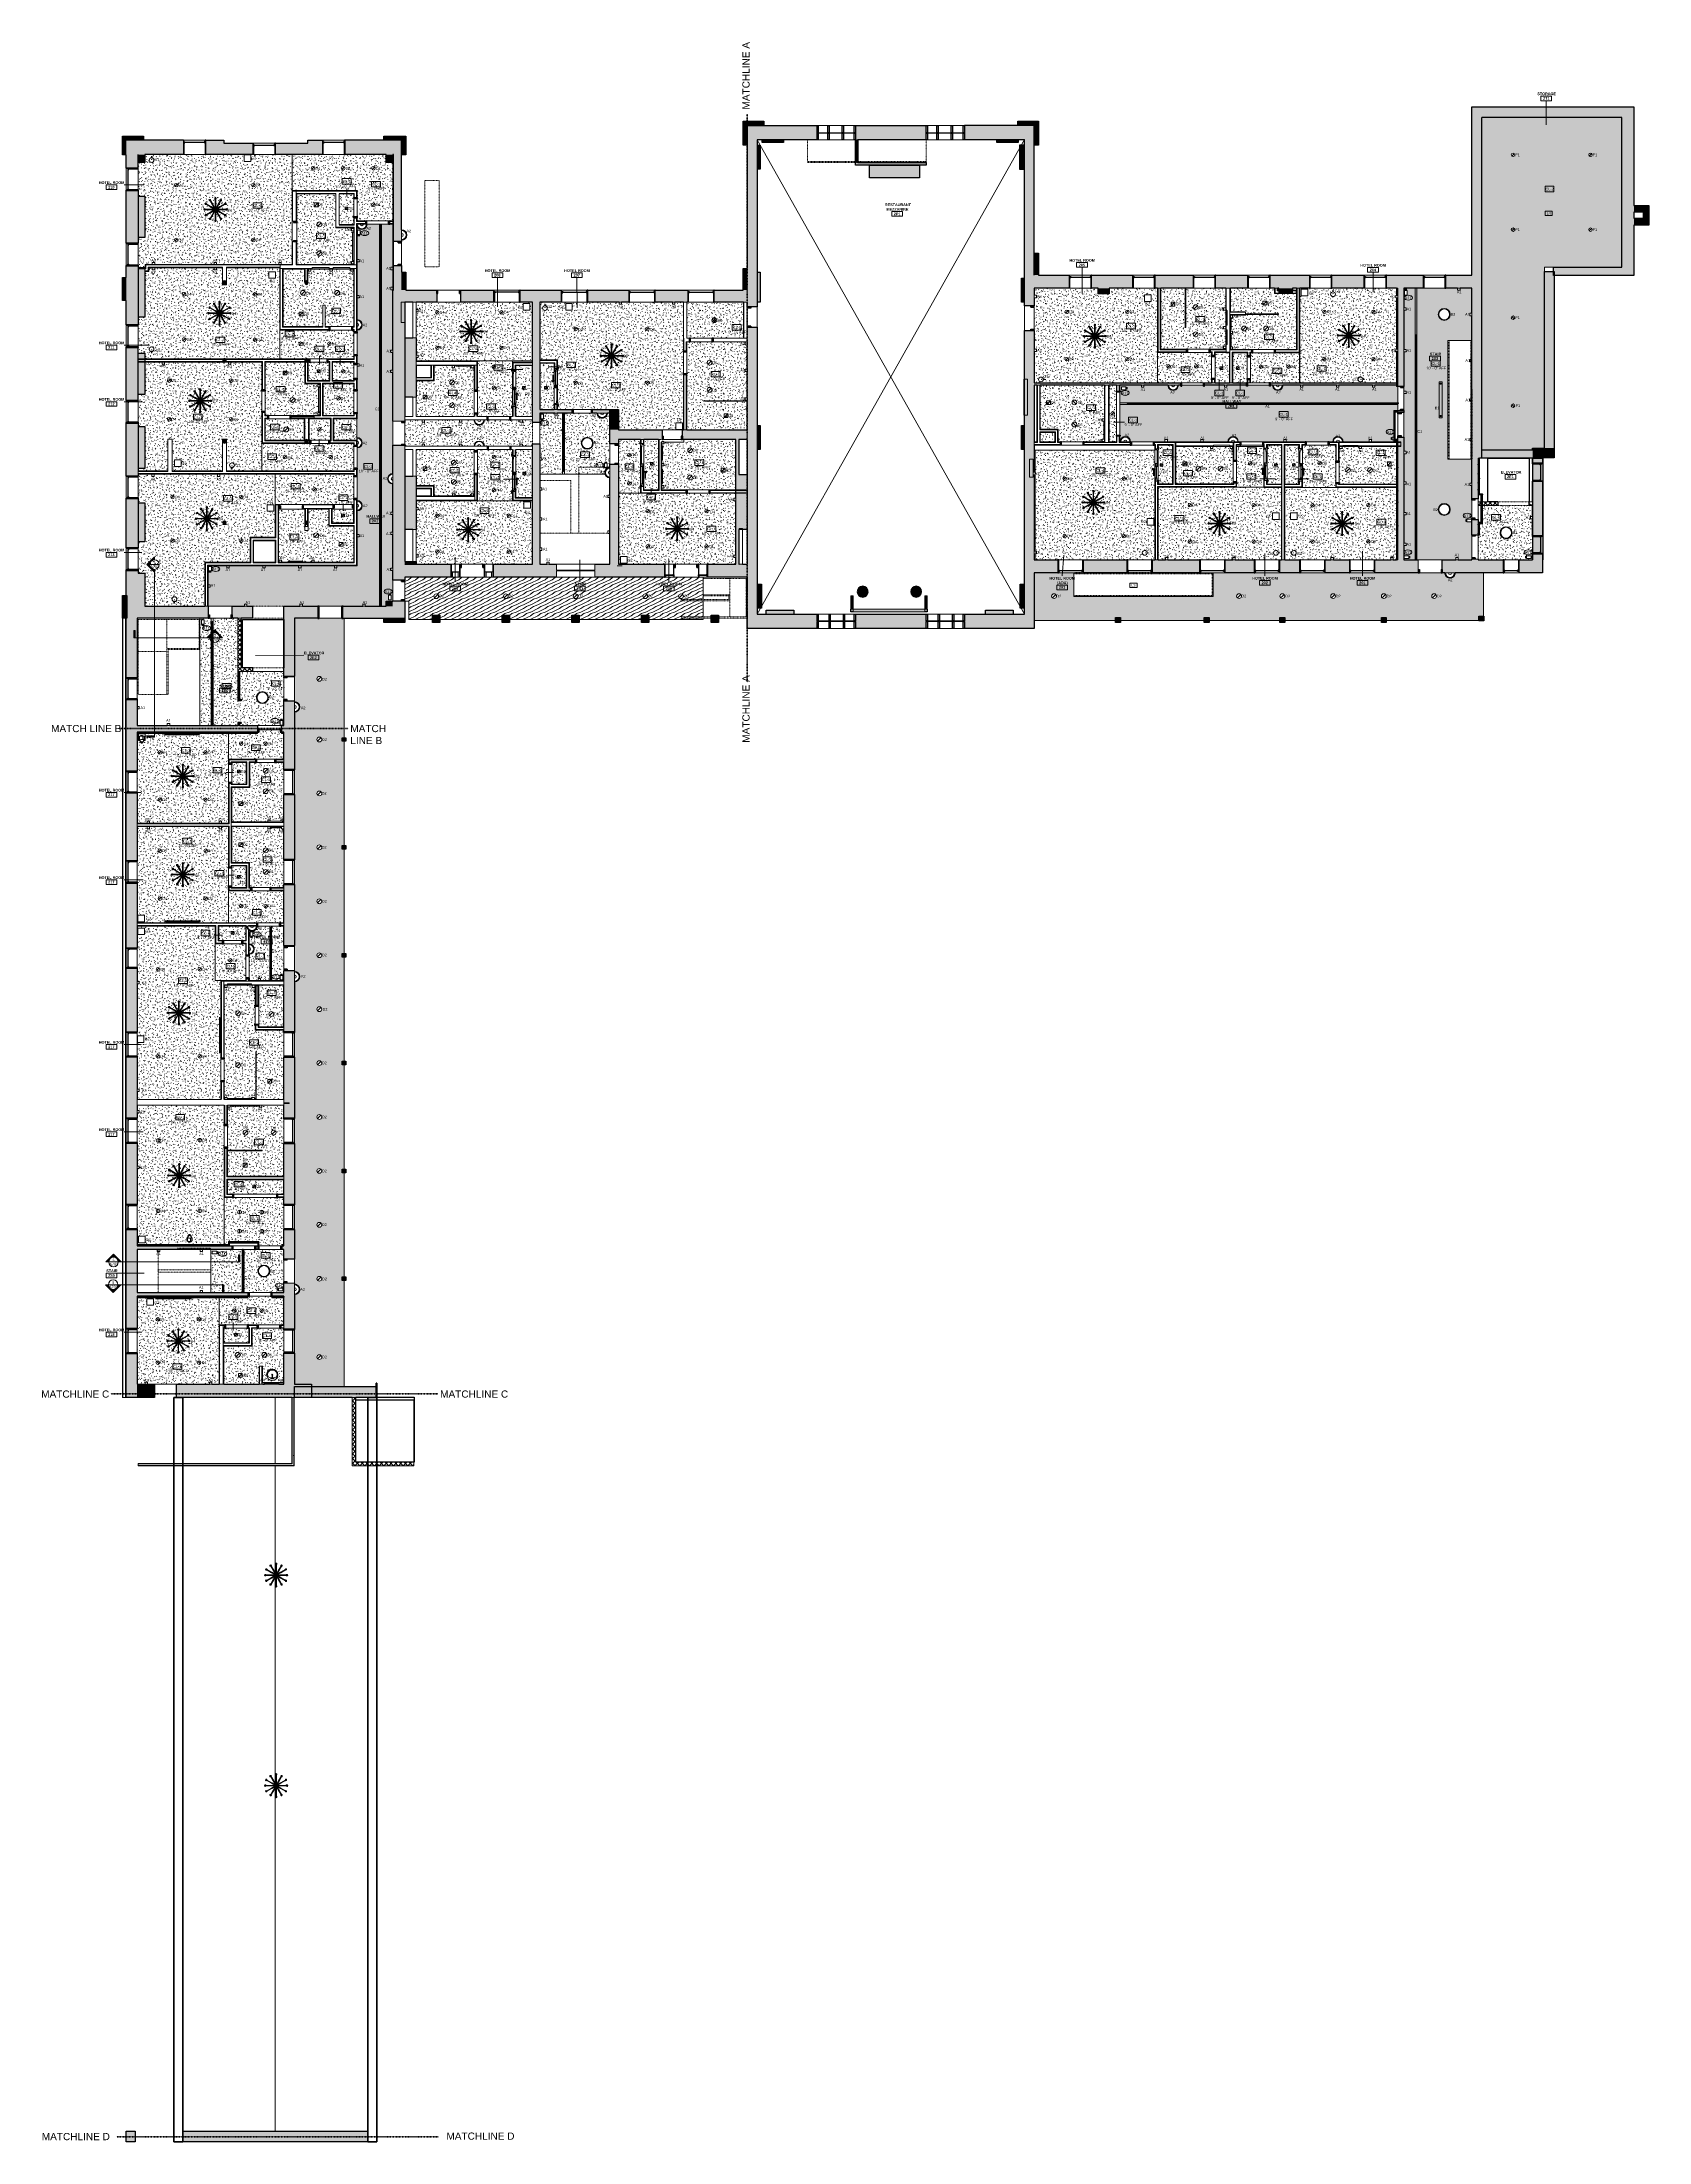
# Model space of a CAD drawing. Header units: inches. Extents: x -1176 to 1507, y -2527 to 978.
import ezdxf

# ---------------------------------------------------------------- set-up
doc = ezdxf.new("R2010")
doc.units = ezdxf.units.IN
doc.header["$MEASUREMENT"] = 0
for name, pattern in [('Dash', [0.25, 0.125, -0.125]), ('IMPORT-HIDDEN', [0.5625, 0.375, -0.1875]), ('Overhead', [0.15625, 0.09375, -0.0625]), ('Overhead 1_16_', [0.101562, 0.0625, -0.039062])]:
    doc.linetypes.add(name, pattern=pattern)
for name, color, linetype, lineweight in [('A-ANNO-KEYN', 231, 'Continuous', 9), ('A-ANNO-MATC', 214, 'Dash', 140), ('A-AREA-IDEN', 2, 'Continuous', 9), ('A-CLNG', 13, 'Continuous', 18), ('A-CLNG-IDEN', 151, 'Continuous', 9), ('A-CLNG-PATT', 13, 'Continuous', 18), ('A-COLS', 52, 'Continuous', 18), ('A-DETL', 90, 'Continuous', 9), ('A-DETL-GENF', 92, 'Continuous', 18), ('A-DETL-MEDM', 33, 'Continuous', 18), ('A-DOOR', 31, 'Continuous', 18), ('A-DOOR-FRAM', 31, 'Continuous', 30), ('A-DOOR-GLAZ', 31, 'Continuous', 9), ('A-DOOR-OPNG', 31, 'Continuous', 30), ('A-GENM', 13, 'Continuous', 18), ('A-GLAZ', 151, 'Continuous', 18), ('A-GLAZ-CURT', 52, 'Continuous', 9), ('A-ROOF', 132, 'Continuous', 18), ('A-WALL', 113, 'Continuous', 18), ('A-WALL-PATT', 111, 'Continuous', 18), ('E-LITE-EQPM', 33, 'Continuous', 9), ('E-LITE-EQPM-HDLN', 30, 'Dash', 9), ('E-LITE-EQPM-IDEN', 33, 'Continuous', 9), ('G-ANNO-SYMB', 111, 'Continuous', 9), ('G-ANNO-TEXT', 231, 'Continuous', 9), ('G-IMPT', 8, 'Continuous', 9), ('I-WALL', 2, 'Continuous', 18), ('P-SANR-FIXT', 6, 'Continuous', 9), ('Q-SPCQ', 91, 'Continuous', 9), ('Q-SPCQ-IDEN', 132, 'Continuous', 9), ('S-COLS', 52, 'Continuous', 18), ('S-STRS-MBND', 31, 'Continuous', 18)]:
    doc.layers.add(name, color=color, linetype=linetype, lineweight=lineweight)
doc.styles.add('Arial', font='arial.ttf', dxfattribs={"height": 4.5})
doc.styles.add('Swis721 Lt BT', font='swissl.ttf', dxfattribs={"height": 4.5})
doc.styles.add('Swis721 Lt BT_1', font='swissl.ttf', dxfattribs={"height": 12})
doc.styles.add('Swis721 Lt BT_B', font='', dxfattribs={"height": 4.5})
doc.styles.get('Swis721 Lt BT_B').set_extended_font_data('Swis721 Lt BT', bold=True)
pattern_1 = [(45, (0, 0), (-4.006467, 4.006467), []), (135, (0, 0), (-4.006467, -4.006467), [])]
pattern_2 = [(0, (0, 0), (15.36, 3.84), [0.634, -10.886, 0.634, -10.886, -61.44]), (0, (0, 0), (15.36, 3.84), [-23.04, 0.634, -22.406, 0.634, -10.886, -26.88]), (0, (0, 0), (15.36, 3.84), [-57.6, 0.634, -7.046, 0.634, -18.566]), (120, (5.76, 1.92), (-11.0055376, 11.38215), [0.634, -10.886, 0.634, -10.886, -61.44]), (120, (5.76, 1.92), (-11.0055376, 11.38215), [-23.04, 0.634, -22.406, 0.634, -10.886, -26.88]), (120, (5.76, 1.92), (-11.0055376, 11.38215), [-57.6, 0.634, -7.046, 0.634, -18.566]), (240, (7.68, 9.6), (-4.3544624, -15.22215), [0.634, -10.886, 0.634, -10.886, -61.44]), (240, (7.68, 9.6), (-4.3544624, -15.22215), [-23.04, 0.634, -22.406, 0.634, -10.886, -26.88]), (240, (7.68, 9.6), (-4.3544624, -15.22215), [-57.6, 0.634, -7.046, 0.634, -18.566])]
pattern_3 = [(216.87, (4.8, 12), (35.999957, 24.0000643), [6, -54]), (206.565, (12, 8.4), (-12.000093, -12.000519), [13.416, -13.416]), (198.435, (12, 2.4), (-23.999779, -12.000233), [7.589, -30.358])]

# ---------------------------------------------------------------- blocks, each defined once
blk = doc.blocks.new('Chapel Windows - Chapel Windows-5456359-2nd Floor RCP')
at = {"layer": 'A-GLAZ'}
h = blk.add_hatch(color=250, dxfattribs=at)
h.paths.add_polyline_path([(30, -12), (32, -12), (32, -1), (30, -1)], flags=0)
h.paths.add_polyline_path([(10, -12), (12, -12), (12, -1), (10, -1), (10, -6.5)], flags=0)
h.paths.add_polyline_path([(-14, -12), (-12, -12), (-12, -1), (-14, -1), (-14, -6.5)], flags=0)
h.paths.add_polyline_path([(-32, -12), (-30, -12), (-30, -1), (-32, -1)], flags=0)
h.paths.add_polyline_path([(32, 0), (32, 12), (30, 12), (30, 0)], flags=0)
h.paths.add_polyline_path([(10.8, 0), (12, 0), (12, 12), (10, 12), (10, 0)], flags=0)
h.paths.add_polyline_path([(-12.5, 0), (-12, 0), (-12, 12), (-14, 12), (-14, 0)], flags=0)
h.paths.add_polyline_path([(-30, 0), (-30, 12), (-32, 12), (-32, 0)], flags=0)
at = {"layer": 'A-GLAZ', "color": 8, "lineweight": 30}
for p, q in [((-32, 12), (-30, 12)), ((-32, 0), (-32, 12)), ((-30, 0), (-32, 0)), ((-30, 12), (-30, 0)), ((-14, 12), (-12, 12)), ((-14, 0), (-14, 12)), ((-12, 0), (-14, 0)), ((-12, 12), (-12, 0)), ((10, 12), (12, 12)), ((10, 0), (10, 12)), ((12, 0), (10, 0)), ((12, 12), (12, 0)), ((30, 12), (32, 12)), ((30, 0), (30, 12)), ((32, 0), (30, 0)), ((32, 12), (32, 0)), ((-32, -12), (-32, -1)), ((-32, -1), (-30, -1)), ((-30, -12), (-32, -12)), ((-30, -1), (-30, -12)), ((-14, -12), (-14, -1)), ((-14, -1), (-12, -1)), ((-12, -12), (-14, -12)), ((-12, -1), (-12, -12)), ((10, -12), (10, -1)), ((10, -1), (12, -1)), ((12, -12), (10, -12)), ((12, -1), (12, -12)), ((30, -12), (30, -1)), ((30, -1), (32, -1)), ((32, -12), (30, -12)), ((32, -1), (32, -12))]:
    blk.add_line(p, q, dxfattribs=at)
at = {"layer": 'A-GLAZ'}
for p, q in [((-14, 12), (-30, 12)), ((-14, 0), (-30, 0)), ((30, 12), (12, 12)), ((30, 0), (12, 0)), ((-30, -1), (-14, -1)), ((-30, -12), (-14, -12)), ((12, -1), (30, -1)), ((12, -12), (30, -12))]:
    blk.add_line(p, q, dxfattribs=at)
at = {"layer": 'A-GLAZ', "flags": 128}
for points in [[(10, 12), (9.8, 12), (9, 12), (7.9, 12), (6.4, 12), (4.5, 12), (2.4, 12), (0.1, 12), (-2.1, 12), (-4.4, 12), (-6.5, 12), (-8.4, 12), (-9.9, 12), (-11, 12), (-11.8, 12), (-12, 12)], [(10, 0), (9.8, 0), (9, 0), (7.9, 0), (6.4, 0), (4.5, 0), (2.4, 0), (0.1, 0), (-2.1, 0), (-4.4, 0), (-6.5, 0), (-8.4, 0), (-9.9, 0), (-11, 0), (-11.8, 0), (-12, 0)], [(-12, -1), (-11.8, -1), (-11, -1), (-9.9, -1), (-8.4, -1), (-6.5, -1), (-4.4, -1), (-2.1, -1), (0.1, -1), (2.4, -1), (4.5, -1), (6.4, -1), (7.9, -1), (9, -1), (9.8, -1), (10, -1)], [(-12, -12), (-11.8, -12), (-11, -12), (-9.9, -12), (-8.4, -12), (-6.5, -12), (-4.4, -12), (-2.1, -12), (0.1, -12), (2.4, -12), (4.5, -12), (6.4, -12), (7.9, -12), (9, -12), (9.8, -12), (10, -12)]]:
    blk.add_lwpolyline(points, dxfattribs=at)
blk = doc.blocks.new('Single Flush - D2 2_6_ X 8_-8253010-2nd Floor RCP')
at = {"layer": 'A-DOOR-FRAM', "color": 8}
for p, q in [((-17, 2.75), (-17, -3)), ((-17, 2.75), (-15, 2.75)), ((-15, 2.75), (-15, -3)), ((15.000004, 2.75), (15.000004, -3)), ((15.000004, 2.75), (17.000004, 2.75)), ((17.000004, 2.75), (17.000004, -3)), ((-17, -3), (-15, -3)), ((15.000004, -3), (17.000004, -3))]:
    blk.add_line(p, q, dxfattribs=at)
blk = doc.blocks.new('Double Hung - side window 4_ X 6_ 3_ H 3-6128194-2nd Floor RCP')
at = {"layer": 'A-GLAZ', "color": 8, "lineweight": 30}
for p, q in [((-22.1, 10), (-21.4, 10)), ((-21.4, 5.8), (-21.4, 10)), ((-21.4, 7.5), (-21.4, 5.8)), ((-21.4, 7.5), (-19.6, 7.5)), ((-21.4, 5.8), (-19.6, 5.8)), ((-21.4, 5.8), (-20.9, 5.8)), ((-20.9, -10), (-20.9, 5.8)), ((-19.6, 7.5), (-19.6, 5.8)), ((-19.6, 6.6), (19.6, 6.6)), ((19.6, 7.5), (19.6, 5.8)), ((21.4, 7.5), (19.6, 7.5)), ((21.4, 5.8), (19.6, 5.8)), ((20.9, 5.8), (21.4, 5.8)), ((20.9, 5.8), (20.9, -10)), ((21.4, 5.8), (21.4, 10)), ((22.1, 10), (21.4, 10)), ((21.4, 7.5), (21.4, 5.8)), ((-20.9, -10), (-22.1, -10)), ((20.9, -10), (22.1, -10))]:
    blk.add_line(p, q, dxfattribs=at)
blk = doc.blocks.new('Single Flush - D2 3_ X 8_-8252897-2nd Floor RCP')
at = {"layer": 'A-DOOR-FRAM', "color": 8}
for p, q in [((-20, 4.25), (-20, 10)), ((-20, 10), (-18, 10)), ((-20, 4.25), (-18, 4.25)), ((-18, 4.25), (-18, 10)), ((18.000004, 4.25), (18.000004, 10)), ((18.000004, 10), (20.000004, 10)), ((18.000004, 4.25), (20.000004, 4.25)), ((20.000004, 4.25), (20.000004, 10))]:
    blk.add_line(p, q, dxfattribs=at)
blk = doc.blocks.new('Concrete-Round-Column - 18_-5510990-2nd Floor RCP')
at = {"layer": 'S-COLS', "lineweight": 9}
blk.add_hatch(color=7, dxfattribs=at).paths.add_polyline_path([(0, -9), (2, -8.8), (3.9, -8.1), (5.6, -7), (7, -5.6), (8.1, -3.9), (8.8, -2), (9, 0), (8.8, 2), (8.1, 3.9), (7, 5.6), (5.6, 7), (3.9, 8.1), (2, 8.8), (0, 9), (-2, 8.8), (-3.9, 8.1), (-5.6, 7), (-7, 5.6), (-8.1, 3.9), (-8.8, 2), (-9, 0), (-8.8, -2), (-8.1, -3.9), (-7, -5.6), (-5.6, -7), (-3.9, -8.1), (-2, -8.8)], flags=0)
at = {"layer": 'S-COLS', "color": 8, "lineweight": 30}
for start, end in [(0, 180), (180, 0)]:
    blk.add_arc((0, 0), 9, start, end, dxfattribs=at)
blk = doc.blocks.new('Single Flush - D2 3_1_ X 8_-8249221-2nd Floor RCP')
at = {"layer": 'A-DOOR-FRAM', "color": 8}
for p, q in [((-20.5, -0.75), (-20.5, 5)), ((-20.5, 5), (-18.5, 5)), ((-18.5, -0.75), (-18.5, 5)), ((18.500004, -0.75), (18.500004, 5)), ((18.500004, 5), (20.500004, 5)), ((20.500004, -0.75), (20.500004, 5)), ((-20.5, -0.75), (-18.5, -0.75)), ((18.500004, -0.75), (20.500004, -0.75))]:
    blk.add_line(p, q, dxfattribs=at)
blk = doc.blocks.new('Single Flush - D2 2_6_ X 8_-8253011-2nd Floor RCP')
at = {"layer": 'A-DOOR-FRAM', "color": 8}
for p, q in [((-17, -0.5), (-17, 5.25)), ((-17, 5.25), (-15, 5.25)), ((-15, -0.5), (-15, 5.25)), ((15.000004, -0.5), (15.000004, 5.25)), ((15.000004, 5.25), (17.000004, 5.25)), ((17.000004, -0.5), (17.000004, 5.25)), ((-17, -0.5), (-15, -0.5)), ((15.000004, -0.5), (17.000004, -0.5))]:
    blk.add_line(p, q, dxfattribs=at)
blk = doc.blocks.new('Double Hung - 30_ x 48_-6971309-2nd Floor RCP')
at = {"layer": 'A-GLAZ', "color": 8, "lineweight": 30}
for p, q in [((-15, 8.25), (-14.25, 8.25)), ((-14.25, 4), (-14.25, 8.25)), ((-14.25, 5.75), (-14.25, 4)), ((-14.25, 5.75), (-12.5, 5.75)), ((-14.25, 4), (-12.5, 4)), ((-14.25, 4), (-13.75, 4)), ((-13.75, -8.25), (-13.75, 4)), ((-12.5, 5.75), (-12.5, 4)), ((-12.5, 4.875), (12.5, 4.875)), ((12.5, 5.75), (12.5, 4)), ((14.25, 5.75), (12.5, 5.75)), ((14.25, 4), (12.5, 4)), ((13.75, 4), (14.25, 4)), ((13.75, 4), (13.75, -8.25)), ((14.25, 4), (14.25, 8.25)), ((15, 8.25), (14.25, 8.25)), ((14.25, 5.75), (14.25, 4)), ((-13.75, -8.25), (-15, -8.25)), ((13.75, -8.25), (15, -8.25))]:
    blk.add_line(p, q, dxfattribs=at)
blk = doc.blocks.new('Double Hung - side window 4_ X 6_ 3_ H-6090582-2nd Floor RCP')
at = {"layer": 'A-GLAZ', "color": 8, "lineweight": 30}
for p, q in [((-18.75, 12), (-18, 12)), ((-18, 7.75), (-18, 12)), ((-18, 9.5), (-18, 7.75)), ((-18, 9.5), (-16.25, 9.5)), ((-18, 7.75), (-16.25, 7.75)), ((-18, 7.75), (-17.5, 7.75)), ((-17.5, -12), (-17.5, 7.75)), ((-16.25, 9.5), (-16.25, 7.75)), ((-16.25, 8.625), (16.25, 8.625)), ((16.25, 9.5), (16.25, 7.75)), ((18, 9.5), (16.25, 9.5)), ((18, 7.75), (16.25, 7.75)), ((17.5, 7.75), (18, 7.75)), ((17.5, 7.75), (17.5, -12)), ((18, 7.75), (18, 12)), ((18.75, 12), (18, 12)), ((18, 9.5), (18, 7.75)), ((-17.5, -12), (-18.75, -12)), ((17.5, -12), (18.75, -12))]:
    blk.add_line(p, q, dxfattribs=at)
blk = doc.blocks.new('Double Hung - side window 4_ X 6_ 3_ H-6090796-2nd Floor RCP')
at = {"layer": 'A-GLAZ', "color": 8, "lineweight": 30}
for p, q in [((-18.75, 9.5), (-18, 9.5)), ((-18, 5.25), (-18, 9.5)), ((-18, 7), (-18, 5.25)), ((-18, 7), (-16.25, 7)), ((-18, 5.25), (-16.25, 5.25)), ((-18, 5.25), (-17.5, 5.25)), ((-17.5, -9.5), (-17.5, 5.25)), ((-16.25, 7), (-16.25, 5.25)), ((-16.25, 6.125), (16.25, 6.125)), ((16.25, 7), (16.25, 5.25)), ((18, 7), (16.25, 7)), ((18, 5.25), (16.25, 5.25)), ((17.5, 5.25), (18, 5.25)), ((17.5, 5.25), (17.5, -9.5)), ((18, 5.25), (18, 9.5)), ((18.75, 9.5), (18, 9.5)), ((18, 7), (18, 5.25)), ((-17.5, -9.5), (-18.75, -9.5)), ((17.5, -9.5), (18.75, -9.5))]:
    blk.add_line(p, q, dxfattribs=at)
blk = doc.blocks.new('Double Hung - side window 4_ X 6_ 3_ H-6086068-2nd Floor RCP')
at = {"layer": 'A-GLAZ', "color": 8, "lineweight": 30}
for p, q in [((-18.75, 11), (-18, 11)), ((-18, 6.75), (-18, 11)), ((-18, 8.5), (-18, 6.75)), ((-18, 8.5), (-16.25, 8.5)), ((-18, 6.75), (-16.25, 6.75)), ((-18, 6.75), (-17.5, 6.75)), ((-17.5, -11), (-17.5, 6.75)), ((-16.25, 8.5), (-16.25, 6.75)), ((-16.25, 7.625), (16.25, 7.625)), ((16.25, 8.5), (16.25, 6.75)), ((18, 8.5), (16.25, 8.5)), ((18, 6.75), (16.25, 6.75)), ((17.5, 6.75), (18, 6.75)), ((17.5, 6.75), (17.5, -11)), ((18, 6.75), (18, 11)), ((18.75, 11), (18, 11)), ((18, 8.5), (18, 6.75)), ((-17.5, -11), (-18.75, -11)), ((17.5, -11), (18.75, -11))]:
    blk.add_line(p, q, dxfattribs=at)
blk = doc.blocks.new('Double Hung - side window 4_ X 6_ 3_ H-6972878-2nd Floor RCP')
at = {"layer": 'A-GLAZ', "color": 8, "lineweight": 30}
for p, q in [((-18.75, 10), (-18, 10)), ((-18, 5.75), (-18, 10)), ((-18, 7.5), (-18, 5.75)), ((-18, 7.5), (-16.25, 7.5)), ((-18, 5.75), (-16.25, 5.75)), ((-18, 5.75), (-17.5, 5.75)), ((-17.5, -10), (-17.5, 5.75)), ((-16.25, 7.5), (-16.25, 5.75)), ((-16.25, 6.625), (16.25, 6.625)), ((16.25, 7.5), (16.25, 5.75)), ((18, 7.5), (16.25, 7.5)), ((18, 5.75), (16.25, 5.75)), ((17.5, 5.75), (18, 5.75)), ((17.5, 5.75), (17.5, -10)), ((18, 5.75), (18, 10)), ((18.75, 10), (18, 10)), ((18, 7.5), (18, 5.75)), ((-17.5, -10), (-18.75, -10)), ((17.5, -10), (18.75, -10))]:
    blk.add_line(p, q, dxfattribs=at)
blk = doc.blocks.new('Single Flush - D2 3_ X 8_-8252903-2nd Floor RCP')
at = {"layer": 'A-DOOR-FRAM', "color": 8}
for p, q in [((-20, -1.5), (-20, -7.25)), ((-20, -1.5), (-18, -1.5)), ((-20, -7.25), (-18, -7.25)), ((-18, -1.5), (-18, -7.25)), ((18.000004, -1.5), (18.000004, -7.25)), ((18.000004, -1.5), (20.000004, -1.5)), ((18.000004, -7.25), (20.000004, -7.25)), ((20.000004, -1.5), (20.000004, -7.25))]:
    blk.add_line(p, q, dxfattribs=at)
blk = doc.blocks.new('Single Flush - D13 3_ X 8_-8254427-2nd Floor RCP')
at = {"layer": 'A-DOOR-FRAM'}
for p, q in [((-20, -4.25), (-20, -10)), ((-20, -4.25), (-18, -4.25)), ((-20, -10), (-18, -10)), ((-18, -4.25), (-18, -10)), ((18.000004, -4.25), (18.000004, -10)), ((18.000004, -4.25), (20.000004, -4.25)), ((18.000004, -10), (20.000004, -10)), ((20.000004, -4.25), (20.000004, -10))]:
    blk.add_line(p, q, dxfattribs=at)
blk = doc.blocks.new('Double Flush - 3_6-8108160-2nd Floor RCP')
at = {"layer": 'A-DOOR-FRAM', "color": 8}
for p, q in [((-21, 10.5), (-19, 10.5)), ((-21, 10.5), (-21, 10)), ((-21, 10), (-20.5, 10)), ((-20.5, -10), (-20.5, 10)), ((-19, -10.5), (-19, 10.5)), ((19.000004, -10.5), (19.000004, 10.5)), ((19.000004, 10.5), (21.000004, 10.5)), ((20.500004, 10), (21.000004, 10)), ((20.500004, -10), (20.500004, 10)), ((21.000004, 10.5), (21.000004, 10)), ((-21, -10), (-20.5, -10)), ((-21, -10.5), (-21, -10)), ((-21, -10.5), (-19, -10.5)), ((19.000004, -10.5), (21.000004, -10.5)), ((20.500004, -10), (21.000004, -10)), ((21.000004, -10.5), (21.000004, -10))]:
    blk.add_line(p, q, dxfattribs=at)
blk = doc.blocks.new('Double Hung - medium windows 3_-6826447-2nd Floor RCP')
at = {"layer": 'A-GLAZ', "color": 8, "lineweight": 30}
for p, q in [((-18, 9), (-17.25, 9)), ((-17.25, 4.75), (-17.25, 9)), ((-17.25, 6.5), (-17.25, 4.75)), ((-17.25, 6.5), (-15.5, 6.5)), ((-17.25, 4.75), (-15.5, 4.75)), ((-17.25, 4.75), (-16.75, 4.75)), ((-16.75, -9), (-16.75, 4.75)), ((-15.5, 6.5), (-15.5, 4.75)), ((-15.5, 5.625), (15.5, 5.625)), ((15.5, 6.5), (15.5, 4.75)), ((17.25, 6.5), (15.5, 6.5)), ((17.25, 4.75), (15.5, 4.75)), ((16.75, 4.75), (17.25, 4.75)), ((16.75, 4.75), (16.75, -9)), ((17.25, 4.75), (17.25, 9)), ((18, 9), (17.25, 9)), ((17.25, 6.5), (17.25, 4.75)), ((-16.75, -9), (-18, -9)), ((16.75, -9), (18, -9))]:
    blk.add_line(p, q, dxfattribs=at)
blk = doc.blocks.new('Double Hung - medium windows 3_ 1_-6826448-2nd Floor RCP')
at = {"layer": 'A-GLAZ', "color": 8, "lineweight": 30}
for p, q in [((-18.5, 9), (-17.75, 9)), ((-17.75, 4.75), (-17.75, 9)), ((-17.75, 6.5), (-17.75, 4.75)), ((-17.75, 6.5), (-16, 6.5)), ((-17.75, 4.75), (-16, 4.75)), ((-17.75, 4.75), (-17.25, 4.75)), ((-17.25, -9), (-17.25, 4.75)), ((-16, 6.5), (-16, 4.75)), ((-16, 5.625), (16, 5.625)), ((16, 6.5), (16, 4.75)), ((17.75, 6.5), (16, 6.5)), ((17.75, 4.75), (16, 4.75)), ((17.25, 4.75), (17.75, 4.75)), ((17.25, 4.75), (17.25, -9)), ((17.75, 4.75), (17.75, 9)), ((18.5, 9), (17.75, 9)), ((17.75, 6.5), (17.75, 4.75)), ((-17.25, -9), (-18.5, -9)), ((17.25, -9), (18.5, -9))]:
    blk.add_line(p, q, dxfattribs=at)
blk = doc.blocks.new('Double Hung - medium 2_ 91_2_-6826449-2nd Floor RCP')
at = {"layer": 'A-GLAZ', "color": 8, "lineweight": 30}
for p, q in [((-16.75, 9), (-16, 9)), ((-16, 4.75), (-16, 9)), ((-16, 6.5), (-16, 4.75)), ((-16, 6.5), (-14.25, 6.5)), ((-16, 4.75), (-14.25, 4.75)), ((-16, 4.75), (-15.5, 4.75)), ((-15.5, -9), (-15.5, 4.75)), ((-14.25, 6.5), (-14.25, 4.75)), ((-14.25, 5.625), (14.25, 5.625)), ((14.25, 6.5), (14.25, 4.75)), ((16, 6.5), (14.25, 6.5)), ((16, 4.75), (14.25, 4.75)), ((15.5, 4.75), (16, 4.75)), ((15.5, 4.75), (15.5, -9)), ((16, 4.75), (16, 9)), ((16.75, 9), (16, 9)), ((16, 6.5), (16, 4.75)), ((-15.5, -9), (-16.75, -9)), ((15.5, -9), (16.75, -9))]:
    blk.add_line(p, q, dxfattribs=at)
blk = doc.blocks.new('Double Hung - medium 5ft 3_51_2_-6826450-2nd Floor RCP')
at = {"layer": 'A-GLAZ', "color": 8, "lineweight": 30}
for p, q in [((-20.75, 9), (-20, 9)), ((-20, 4.75), (-20, 9)), ((-20, 6.5), (-20, 4.75)), ((-20, 6.5), (-18.25, 6.5)), ((-20, 4.75), (-18.25, 4.75)), ((-20, 4.75), (-19.5, 4.75)), ((-19.5, -9), (-19.5, 4.75)), ((-18.25, 6.5), (-18.25, 4.75)), ((-18.25, 5.625), (18.25, 5.625)), ((18.25, 6.5), (18.25, 4.75)), ((20, 6.5), (18.25, 6.5)), ((20, 4.75), (18.25, 4.75)), ((19.5, 4.75), (20, 4.75)), ((19.5, 4.75), (19.5, -9)), ((20, 4.75), (20, 9)), ((20.75, 9), (20, 9)), ((20, 6.5), (20, 4.75)), ((-19.5, -9), (-20.75, -9)), ((19.5, -9), (20.75, -9))]:
    blk.add_line(p, q, dxfattribs=at)
blk = doc.blocks.new('Double Hung - balcony windows 3_ 4_-6827316-2nd Floor RCP')
at = {"layer": 'A-GLAZ', "color": 8, "lineweight": 30}
for p, q in [((-20, 9), (-19.25, 9)), ((-19.25, 4.75), (-19.25, 9)), ((-19.25, 6.5), (-19.25, 4.75)), ((-19.25, 6.5), (-17.5, 6.5)), ((-19.25, 4.75), (-17.5, 4.75)), ((-19.25, 4.75), (-18.75, 4.75)), ((-18.75, -9), (-18.75, 4.75)), ((-17.5, 6.5), (-17.5, 4.75)), ((-17.5, 5.625), (17.5, 5.625)), ((17.5, 6.5), (17.5, 4.75)), ((19.25, 6.5), (17.5, 6.5)), ((19.25, 4.75), (17.5, 4.75)), ((18.75, 4.75), (19.25, 4.75)), ((18.75, 4.75), (18.75, -9)), ((19.25, 4.75), (19.25, 9)), ((20, 9), (19.25, 9)), ((19.25, 6.5), (19.25, 4.75)), ((-18.75, -9), (-20, -9)), ((18.75, -9), (20, -9))]:
    blk.add_line(p, q, dxfattribs=at)
blk = doc.blocks.new('Double Hung - balcony windows 3_ 6_-6827319-2nd Floor RCP')
at = {"layer": 'A-GLAZ', "color": 8, "lineweight": 30}
for p, q in [((-21, 9), (-20.25, 9)), ((-20.25, 4.75), (-20.25, 9)), ((-20.25, 6.5), (-20.25, 4.75)), ((-20.25, 6.5), (-18.5, 6.5)), ((-20.25, 4.75), (-18.5, 4.75)), ((-20.25, 4.75), (-19.75, 4.75)), ((-19.75, -9), (-19.75, 4.75)), ((-18.5, 6.5), (-18.5, 4.75)), ((-18.5, 5.625), (18.5, 5.625)), ((18.5, 6.5), (18.5, 4.75)), ((20.25, 6.5), (18.5, 6.5)), ((20.25, 4.75), (18.5, 4.75)), ((19.75, 4.75), (20.25, 4.75)), ((19.75, 4.75), (19.75, -9)), ((20.25, 4.75), (20.25, 9)), ((21, 9), (20.25, 9)), ((20.25, 6.5), (20.25, 4.75)), ((-19.75, -9), (-21, -9)), ((19.75, -9), (21, -9))]:
    blk.add_line(p, q, dxfattribs=at)
blk = doc.blocks.new('Single Flush - D2 2_6_ X 8_-8253017-2nd Floor RCP')
at = {"layer": 'A-DOOR-FRAM', "color": 8}
for p, q in [((-17, 1.25), (-17, 7)), ((-17, 7), (-15, 7)), ((-17, 1.25), (-15, 1.25)), ((-15, 1.25), (-15, 7)), ((15.000004, 1.25), (15.000004, 7)), ((15.000004, 7), (17.000004, 7)), ((15.000004, 1.25), (17.000004, 1.25)), ((17.000004, 1.25), (17.000004, 7))]:
    blk.add_line(p, q, dxfattribs=at)
blk = doc.blocks.new('Single Flush - D2 2_6_ X 8_-8253018-2nd Floor RCP')
at = {"layer": 'A-DOOR-FRAM', "color": 8}
for p, q in [((-17, 2.5), (-17, 8.25)), ((-17, 8.25), (-15, 8.25)), ((-17, 2.5), (-15, 2.5)), ((-15, 2.5), (-15, 8.25)), ((15.000004, 2.5), (15.000004, 8.25)), ((15.000004, 8.25), (17.000004, 8.25)), ((15.000004, 2.5), (17.000004, 2.5)), ((17.000004, 2.5), (17.000004, 8.25))]:
    blk.add_line(p, q, dxfattribs=at)
blk = doc.blocks.new('Door-Opening - D10 3_ X 6_8_-7568515-2nd Floor RCP')
at = {"layer": 'A-DETL-GENF', "linetype": 'Overhead', "lineweight": 9}
for p, q in [((17.7, 6), (-18.3, 6)), ((-18.3, -6), (17.7, -6))]:
    blk.add_line(p, q, dxfattribs=at)
at = {"layer": 'A-DETL-MEDM', "lineweight": 30}
for p, q in [((-18.3, 6), (-18.3, -6)), ((17.7, -6), (17.7, 6))]:
    blk.add_line(p, q, dxfattribs=at)
blk = doc.blocks.new('Single Flush - D2 2_6_ X 8_-8253014-2nd Floor RCP')
at = {"layer": 'A-DOOR-FRAM', "color": 8}
for p, q in [((-17, -2.5), (-17, -8.25)), ((-17, -2.5), (-15, -2.5)), ((-17, -8.25), (-15, -8.25)), ((-15, -2.5), (-15, -8.25)), ((15.000004, -2.5), (15.000004, -8.25)), ((15.000004, -2.5), (17.000004, -2.5)), ((15.000004, -8.25), (17.000004, -8.25)), ((17.000004, -2.5), (17.000004, -8.25))]:
    blk.add_line(p, q, dxfattribs=at)
blk = doc.blocks.new('Double Hung - side window 3_ 6_5_ x 5_ 6_ 2-5312470-2nd Floor RCP')
at = {"layer": 'A-GLAZ', "color": 8, "lineweight": 30}
for p, q in [((-21.25, 11), (-20.5, 11)), ((-20.5, 6.75), (-20.5, 11)), ((-20.5, 8.5), (-20.5, 6.75)), ((-20.5, 8.5), (-18.75, 8.5)), ((-20.5, 6.75), (-18.75, 6.75)), ((-20.5, 6.75), (-20, 6.75)), ((-20, -11), (-20, 6.75)), ((-18.75, 8.5), (-18.75, 6.75)), ((-18.75, 7.625), (18.75, 7.625)), ((18.75, 8.5), (18.75, 6.75)), ((20.5, 8.5), (18.75, 8.5)), ((20.5, 6.75), (18.75, 6.75)), ((20, 6.75), (20.5, 6.75)), ((20, 6.75), (20, -11)), ((20.5, 6.75), (20.5, 11)), ((21.25, 11), (20.5, 11)), ((20.5, 8.5), (20.5, 6.75)), ((-20, -11), (-21.25, -11)), ((20, -11), (21.25, -11))]:
    blk.add_line(p, q, dxfattribs=at)
blk = doc.blocks.new('Double Hung - 2_ 2_5_ x 48_-6921075-2nd Floor RCP')
at = {"layer": 'A-GLAZ', "color": 8, "lineweight": 30}
for p, q in [((-13.25, 11), (-12.5, 11)), ((-12.5, 6.75), (-12.5, 11)), ((-12.5, 8.5), (-12.5, 6.75)), ((-12.5, 8.5), (-10.75, 8.5)), ((-12.5, 6.75), (-10.75, 6.75)), ((-12.5, 6.75), (-12, 6.75)), ((-12, -11), (-12, 6.75)), ((-10.75, 8.5), (-10.75, 6.75)), ((-10.75, 7.625), (10.75, 7.625)), ((10.75, 8.5), (10.75, 6.75)), ((12.5, 8.5), (10.75, 8.5)), ((12.5, 6.75), (10.75, 6.75)), ((12, 6.75), (12.5, 6.75)), ((12, 6.75), (12, -11)), ((12.5, 6.75), (12.5, 11)), ((13.25, 11), (12.5, 11)), ((12.5, 8.5), (12.5, 6.75)), ((-12, -11), (-13.25, -11)), ((12, -11), (13.25, -11))]:
    blk.add_line(p, q, dxfattribs=at)
blk = doc.blocks.new('Double Hung - side window 4_ X 6_ 3_ H 3-6972675-2nd Floor RCP')
at = {"layer": 'A-GLAZ', "color": 8, "lineweight": 30}
for p, q in [((-20.9, 10), (-22.1, 10)), ((-20.9, 10), (-20.9, -5.8)), ((20.9, 10), (22.1, 10)), ((20.9, -5.8), (20.9, 10)), ((-22.1, -10), (-21.4, -10)), ((-21.4, -5.8), (-19.6, -5.8)), ((-21.4, -7.5), (-21.4, -5.8)), ((-21.4, -5.8), (-20.9, -5.8)), ((-21.4, -5.8), (-21.4, -10)), ((-21.4, -7.5), (-19.6, -7.5)), ((-19.6, -7.5), (-19.6, -5.8)), ((-19.6, -6.6), (19.6, -6.6)), ((19.6, -7.5), (19.6, -5.8)), ((21.4, -5.8), (19.6, -5.8)), ((21.4, -7.5), (19.6, -7.5)), ((20.9, -5.8), (21.4, -5.8)), ((21.4, -7.5), (21.4, -5.8)), ((21.4, -5.8), (21.4, -10)), ((22.1, -10), (21.4, -10))]:
    blk.add_line(p, q, dxfattribs=at)
blk = doc.blocks.new('Single Flush - D2 3_ X 7_5_-8258464-2nd Floor RCP')
at = {"layer": 'A-DOOR-FRAM', "color": 8}
for p, q in [((-20, 5.25), (-20, 11)), ((-20, 11), (-18, 11)), ((-20, 5.25), (-18, 5.25)), ((-18, 5.25), (-18, 11)), ((18.000004, 5.25), (18.000004, 11)), ((18.000004, 11), (20.000004, 11)), ((18.000004, 5.25), (20.000004, 5.25)), ((20.000004, 5.25), (20.000004, 11))]:
    blk.add_line(p, q, dxfattribs=at)
blk = doc.blocks.new('Sidelight_4927 - 400x2100mm-6975900-2nd Floor RCP')
at = {"layer": 'A-GLAZ'}
for p, q in [((5.9, 11), (-7.5, 11)), ((-7.5, 11), (-7.5, -11)), ((-7.5, 1.7), (5.9, 1.7)), ((-5.5, 11), (-5.5, 1.7)), ((3.9, 2.3), (-5.5, 2.3)), ((3.9, 11), (3.9, 1.7)), ((5.9, -11), (5.9, 11)), ((-7.5, -11), (5.9, -11))]:
    blk.add_line(p, q, dxfattribs=at)
blk = doc.blocks.new('Chapel Windowscut - Chapel Windows-5742377-2nd Floor RCP')
at = {"layer": 'A-GLAZ'}
for p, q in [((32, 11), (-32, 11)), ((-32, 11), (-32, 0)), ((32, 0), (-32, 0)), ((32, 0), (32, 11)), ((-32, -1), (-32, -11)), ((-32, -1), (32, -1)), ((-32, -11), (32, -11)), ((32, -11), (32, -1))]:
    blk.add_line(p, q, dxfattribs=at)
blk = doc.blocks.new('Double Hung - 16_ x  6_ 6_-6975901-2nd Floor RCP')
at = {"layer": 'A-GLAZ', "lineweight": 30}
for p, q in [((-8, 11), (-7.25, 11)), ((-7.25, 6.75), (-7.25, 11)), ((-7.25, 8.5), (-7.25, 6.75)), ((-7.25, 8.5), (-5.5, 8.5)), ((-7.25, 6.75), (-5.5, 6.75)), ((-7.25, 6.75), (-6.75, 6.75)), ((-6.75, -11), (-6.75, 6.75)), ((-5.5, 8.5), (-5.5, 6.75)), ((5.5, 8.5), (5.5, 6.75)), ((7.25, 8.5), (5.5, 8.5)), ((7.25, 6.75), (5.5, 6.75)), ((6.75, 6.75), (7.25, 6.75)), ((6.75, 6.75), (6.75, -11)), ((7.25, 6.75), (7.25, 11)), ((8, 11), (7.25, 11)), ((7.25, 8.5), (7.25, 6.75)), ((-6.75, -11), (-8, -11)), ((6.75, -11), (8, -11))]:
    blk.add_line(p, q, dxfattribs=at)
at = {"layer": 'A-GLAZ', "lineweight": 40}
blk.add_line((-5.5, 7.625), (5.5, 7.625), dxfattribs=at)
blk = doc.blocks.new('Single Flush - D2 3_ X 8_-8252876-2nd Floor RCP')
at = {"layer": 'A-DOOR-FRAM'}
for p, q in [((-20, 5.25), (-20, 11)), ((-20, 11), (-18, 11)), ((-20, 5.25), (-18, 5.25)), ((-18, 5.25), (-18, 11)), ((18.000004, 5.25), (18.000004, 11)), ((18.000004, 11), (20.000004, 11)), ((18.000004, 5.25), (20.000004, 5.25)), ((20.000004, 5.25), (20.000004, 11))]:
    blk.add_line(p, q, dxfattribs=at)
blk = doc.blocks.new('Single Flush - D2 2_10_ X 8_-8249392-2nd Floor RCP')
at = {"layer": 'A-DOOR-FRAM'}
for p, q in [((-19, 2.9375), (-19, -2.8125)), ((-19, 2.9375), (-17, 2.9375)), ((-17, 2.9375), (-17, -2.8125)), ((17.000004, 2.9375), (17.000004, -2.8125)), ((17.000004, 2.9375), (19.000004, 2.9375)), ((19.000004, 2.9375), (19.000004, -2.8125)), ((-19, -2.8125), (-17, -2.8125)), ((17.000004, -2.8125), (19.000004, -2.8125))]:
    blk.add_line(p, q, dxfattribs=at)
blk = doc.blocks.new('Single Flush - D2 3_ X 8_-8252885-2nd Floor RCP')
at = {"layer": 'A-DOOR-FRAM'}
for p, q in [((-20, 2.9375), (-20, -2.8125)), ((-20, 2.9375), (-18, 2.9375)), ((-18, 2.9375), (-18, -2.8125)), ((18.000004, 2.9375), (18.000004, -2.8125)), ((18.000004, 2.9375), (20.000004, 2.9375)), ((20.000004, 2.9375), (20.000004, -2.8125)), ((-20, -2.8125), (-18, -2.8125)), ((18.000004, -2.8125), (20.000004, -2.8125))]:
    blk.add_line(p, q, dxfattribs=at)
blk = doc.blocks.new('Single Flush - D1 3_ X 8_-8250001-2nd Floor RCP')
at = {"layer": 'A-DOOR-FRAM'}
for p, q in [((-20, 2.9375), (-20, -2.8125)), ((-20, 2.9375), (-18, 2.9375)), ((-18, 2.9375), (-18, -2.8125)), ((18.000004, 2.9375), (18.000004, -2.8125)), ((18.000004, 2.9375), (20.000004, 2.9375)), ((20.000004, 2.9375), (20.000004, -2.8125)), ((-20, -2.8125), (-18, -2.8125)), ((18.000004, -2.8125), (20.000004, -2.8125))]:
    blk.add_line(p, q, dxfattribs=at)
blk = doc.blocks.new('Single Flush - D12 3_ X 8_-8249163-2nd Floor RCP')
at = {"layer": 'A-DOOR-FRAM'}
for p, q in [((-20, -2.9375), (-20, 2.8125)), ((-20, 2.8125), (-18, 2.8125)), ((-18, -2.9375), (-18, 2.8125)), ((18.000004, -2.9375), (18.000004, 2.8125)), ((18.000004, 2.8125), (20.000004, 2.8125)), ((20.000004, -2.9375), (20.000004, 2.8125)), ((-20, -2.9375), (-18, -2.9375)), ((18.000004, -2.9375), (20.000004, -2.9375))]:
    blk.add_line(p, q, dxfattribs=at)
blk = doc.blocks.new('Single Flush - D2 2_10_ X 8_-8249434-2nd Floor RCP')
at = {"layer": 'A-DOOR-FRAM'}
for p, q in [((-19, -2.9375), (-19, 2.8125)), ((-19, 2.8125), (-17, 2.8125)), ((-17, -2.9375), (-17, 2.8125)), ((17.000004, -2.9375), (17.000004, 2.8125)), ((17.000004, 2.8125), (19.000004, 2.8125)), ((19.000004, -2.9375), (19.000004, 2.8125)), ((-19, -2.9375), (-17, -2.9375)), ((17.000004, -2.9375), (19.000004, -2.9375))]:
    blk.add_line(p, q, dxfattribs=at)
blk = doc.blocks.new('Door-Sliding-JELD-WEN-2_Panel-Stationary_Active-Wide_Stile-EpicVue - D6 5_ X 8_-8222142-2nd Floor RCP')
at = {"layer": 'A-DETL-GENF', "lineweight": 9}
for p, q in [((-29.9, 4.1), (-32.9, 4.1)), ((-32.9, 4.1), (-32.9, 2.9)), ((-32.9, 2.9), (-30, 2.9)), ((-29.3, 4), (-30, 4)), ((-30, 4), (-30, -1.7)), ((-30, 2.9), (-30, 4)), ((-30, 4), (-29.9, 4)), ((-29.9, 4), (-29.9, 4.1)), ((-29.3, 3.6), (-29.3, 4)), ((-28.3, 3.6), (-29.3, 3.6)), ((-28.3, 3.1), (-28.3, 3.6)), ((-28.1, 0.5), (-28.3, 3.1)), ((-24.2, 0.5), (-28.1, 0.5)), ((-24.8, -0.7), (-24.8, 0)), ((-24.8, 0), (-24.2, 0)), ((-24.2, 0), (-24.2, 0.5)), ((2.3, 2.8), (-2.4, 2.8)), ((-2.4, 2.8), (-2.4, 1)), ((-2.4, 1), (-2.3, 1)), ((-2.3, 1), (-2.3, 0)), ((-0.3, 1), (-2.3, 1)), ((-2.3, 1), (-2.3, 1)), ((-0.3, 0.5), (-2.3, 0.5)), ((-2.3, 0), (-1.8, 0)), ((-1.8, 0), (-1.8, -0.7)), ((-0.3, 0.5), (-0.3, 1)), ((-0.3, 1), (2.3, 1)), ((2.3, 0.5), (-0.3, 0.5)), ((1.8, 1.5), (1.8, 2.3)), ((1.8, 2.3), (2.3, 2.3)), ((2.3, 1.5), (1.8, 1.5)), ((2.3, 2.3), (2.3, 2.8)), ((2.3, 1), (2.3, 1.5)), ((2.3, -1.3), (2.3, 0.5)), ((24.2, 2.8), (24.2, 2.3)), ((28.3, 2.8), (24.2, 2.8)), ((24.2, 2.3), (24.8, 2.3)), ((24.8, 1.5), (24.2, 1.5)), ((24.2, 1.5), (24.2, 1)), ((24.2, 1), (28.3, 1)), ((24.8, 2.3), (24.8, 1.5)), ((29.3, 3.6), (28.3, 3.6)), ((28.3, 3.6), (28.3, 2.8)), ((28.3, 1), (28.3, -1.7)), ((30, 4), (29.3, 4)), ((29.3, 4), (29.3, 3.6)), ((29.9, 4.1), (29.9, 4)), ((32.9, 4.1), (29.9, 4.1)), ((29.9, 4), (30, 4)), ((30, -1.7), (30, 4)), ((30, 4), (30, 2.9)), ((30, 2.9), (32.9, 2.9)), ((32.9, 2.9), (32.9, 4.1)), ((-30, -1.7), (-28.3, -1.7)), ((-28.3, -1.7), (-28.3, -1.3)), ((-28.3, -1.3), (-24.2, -1.3)), ((-24.2, -0.7), (-24.8, -0.7)), ((-24.2, -1.3), (-24.2, -0.7)), ((-1.8, -0.7), (-2.3, -0.7)), ((-2.3, -0.7), (-2.3, -1.3)), ((-2.3, -1.3), (2.3, -1.3)), ((28.3, -1.7), (30, -1.7))]:
    blk.add_line(p, q, dxfattribs=at)
at = {"layer": 'A-DOOR-FRAM', "lineweight": 9}
for p, q in [((-28.8, -1.7), (-30, -1.7)), ((-30, -1.7), (-30, -2.8)), ((-30, -2.8), (-28.8, -2.8)), ((-28.8, -2.8), (-28.8, -1.7)), ((28.7, -1.7), (28.7, -2.8)), ((30, -1.7), (28.7, -1.7)), ((28.7, -2.8), (30, -2.8)), ((30, -2.8), (30, -1.7))]:
    blk.add_line(p, q, dxfattribs=at)
at = {"layer": 'A-DOOR-GLAZ'}
for p, q in [((-24.8, 0), (-1.8, 0)), ((1.8, 2.3), (24.8, 2.3)), ((1.8, 1.5), (24.8, 1.5)), ((-24.8, -0.7), (-1.8, -0.7))]:
    blk.add_line(p, q, dxfattribs=at)
at = {"layer": 'A-DOOR-OPNG'}
for p, q in [((-7.3, -4.8), (-19.3, -4.8)), ((-10.1, -1.9), (-7.3, -4.8)), ((-10.1, -7.6), (-7.3, -4.8))]:
    blk.add_line(p, q, dxfattribs=at)
blk = doc.blocks.new('Door-Sliding-JELD-WEN-2_Panel-Stationary_Active-Wide_Stile-EpicVue - D6 4_6_ X 8_-8222144-2nd Floor RCP')
at = {"layer": 'A-DETL-GENF', "lineweight": 9}
for p, q in [((-26.9, 4.1), (-29.9, 4.1)), ((-29.9, 4.1), (-29.9, 2.9)), ((-29.9, 2.9), (-27, 2.9)), ((-26.3, 4), (-27, 4)), ((-27, 4), (-27, -1.7)), ((-27, 2.9), (-27, 4)), ((-27, 4), (-26.9, 4)), ((-26.9, 4), (-26.9, 4.1)), ((-26.3, 3.6), (-26.3, 4)), ((-25.3, 3.6), (-26.3, 3.6)), ((-25.3, 3.1), (-25.3, 3.6)), ((-25.1, 0.5), (-25.3, 3.1)), ((-21.2, 0.5), (-25.1, 0.5)), ((-21.8, -0.7), (-21.8, 0)), ((-21.8, 0), (-21.2, 0)), ((-21.2, 0), (-21.2, 0.5)), ((2.3, 2.8), (-2.4, 2.8)), ((-2.4, 2.8), (-2.4, 1)), ((-2.4, 1), (-2.3, 1)), ((-2.3, 1), (-2.3, 0)), ((-0.3, 1), (-2.3, 1)), ((-2.3, 1), (-2.3, 1)), ((-0.3, 0.5), (-2.3, 0.5)), ((-2.3, 0), (-1.8, 0)), ((-1.8, 0), (-1.8, -0.7)), ((-0.3, 0.5), (-0.3, 1)), ((-0.3, 1), (2.3, 1)), ((2.3, 0.5), (-0.3, 0.5)), ((1.8, 1.5), (1.8, 2.3)), ((1.8, 2.3), (2.3, 2.3)), ((2.3, 1.5), (1.8, 1.5)), ((2.3, 2.3), (2.3, 2.8)), ((2.3, 1), (2.3, 1.5)), ((2.3, -1.3), (2.3, 0.5)), ((21.2, 2.8), (21.2, 2.3)), ((25.3, 2.8), (21.2, 2.8)), ((21.2, 2.3), (21.8, 2.3)), ((21.8, 1.5), (21.2, 1.5)), ((21.2, 1.5), (21.2, 1)), ((21.2, 1), (25.3, 1)), ((21.8, 2.3), (21.8, 1.5)), ((26.3, 3.6), (25.3, 3.6)), ((25.3, 3.6), (25.3, 2.8)), ((25.3, 1), (25.3, -1.7)), ((27, 4), (26.3, 4)), ((26.3, 4), (26.3, 3.6)), ((26.9, 4.1), (26.9, 4)), ((29.9, 4.1), (26.9, 4.1)), ((26.9, 4), (27, 4)), ((27, -1.7), (27, 4)), ((27, 4), (27, 2.9)), ((27, 2.9), (29.9, 2.9)), ((29.9, 2.9), (29.9, 4.1)), ((-27, -1.7), (-25.3, -1.7)), ((-25.3, -1.7), (-25.3, -1.3)), ((-25.3, -1.3), (-21.2, -1.3)), ((-21.2, -0.7), (-21.8, -0.7)), ((-21.2, -1.3), (-21.2, -0.7)), ((-1.8, -0.7), (-2.3, -0.7)), ((-2.3, -0.7), (-2.3, -1.3)), ((-2.3, -1.3), (2.3, -1.3)), ((25.3, -1.7), (27, -1.7))]:
    blk.add_line(p, q, dxfattribs=at)
at = {"layer": 'A-DOOR-FRAM', "lineweight": 9}
for p, q in [((-25.8, -1.7), (-27, -1.7)), ((-27, -1.7), (-27, -2.8)), ((-27, -2.8), (-25.8, -2.8)), ((-25.8, -2.8), (-25.8, -1.7)), ((25.7, -1.7), (25.7, -2.8)), ((27, -1.7), (25.7, -1.7)), ((25.7, -2.8), (27, -2.8)), ((27, -2.8), (27, -1.7))]:
    blk.add_line(p, q, dxfattribs=at)
at = {"layer": 'A-DOOR-GLAZ'}
for p, q in [((-21.8, 0), (-1.8, 0)), ((1.8, 2.3), (21.8, 2.3)), ((1.8, 1.5), (21.8, 1.5)), ((-21.8, -0.7), (-1.8, -0.7))]:
    blk.add_line(p, q, dxfattribs=at)
at = {"layer": 'A-DOOR-OPNG'}
for p, q in [((-5.8, -4.8), (-17.8, -4.8)), ((-8.6, -1.9), (-5.8, -4.8)), ((-8.6, -7.6), (-5.8, -4.8))]:
    blk.add_line(p, q, dxfattribs=at)
blk = doc.blocks.new('Door-Sliding-JELD-WEN-2_Panel-Stationary_Active-Wide_Stile-EpicVue - D6 4_6_ X 8_-8222145-2nd Floor RCP')
at = {"layer": 'A-DETL-GENF', "lineweight": 9}
for p, q in [((-25.3, 1.7), (-27, 1.7)), ((-27, 1.7), (-27, -4)), ((-25.3, 1.3), (-25.3, 1.7)), ((-21.2, 1.3), (-25.3, 1.3)), ((-21.8, 0), (-21.8, 0.7)), ((-21.8, 0.7), (-21.2, 0.7)), ((-21.2, 0.7), (-21.2, 1.3)), ((2.3, 1.3), (-2.3, 1.3)), ((-2.3, 1.3), (-2.3, 0.7)), ((-2.3, 0.7), (-1.8, 0.7)), ((-1.8, 0.7), (-1.8, 0)), ((2.3, -0.5), (2.3, 1.3)), ((27, 1.7), (25.3, 1.7)), ((25.3, 1.7), (25.3, -1)), ((27, -4), (27, 1.7)), ((-27, -2.9), (-29.9, -2.9)), ((-29.9, -2.9), (-29.9, -4.1)), ((-29.9, -4.1), (-26.9, -4.1)), ((-27, -4), (-27, -2.9)), ((-27, -4), (-26.3, -4)), ((-26.9, -4), (-27, -4)), ((-26.9, -4.1), (-26.9, -4)), ((-26.3, -4), (-26.3, -3.6)), ((-26.3, -3.6), (-25.3, -3.6)), ((-25.3, -3.1), (-25.1, -0.5)), ((-25.3, -3.6), (-25.3, -3.1)), ((-25.1, -0.5), (-21.2, -0.5)), ((-21.2, 0), (-21.8, 0)), ((-21.2, -0.5), (-21.2, 0)), ((-2.3, -1), (-2.4, -1)), ((-2.4, -1), (-2.4, -2.8)), ((-2.4, -2.8), (2.3, -2.8)), ((-1.8, 0), (-2.3, 0)), ((-2.3, 0), (-2.3, -1)), ((-0.3, -0.5), (-2.3, -0.5)), ((-0.3, -1), (-2.3, -1)), ((-2.3, -1), (-2.3, -1)), ((-0.3, -1), (-0.3, -0.5)), ((-0.3, -0.5), (2.3, -0.5)), ((2.3, -1), (-0.3, -1)), ((1.8, -2.3), (1.8, -1.5)), ((1.8, -1.5), (2.3, -1.5)), ((2.3, -2.3), (1.8, -2.3)), ((2.3, -1.5), (2.3, -1)), ((2.3, -2.8), (2.3, -2.3)), ((25.3, -1), (21.2, -1)), ((21.2, -1), (21.2, -1.5)), ((21.2, -1.5), (21.8, -1.5)), ((21.8, -2.3), (21.2, -2.3)), ((21.2, -2.3), (21.2, -2.8)), ((21.2, -2.8), (25.3, -2.8)), ((21.8, -1.5), (21.8, -2.3)), ((25.3, -2.8), (25.3, -3.6)), ((25.3, -3.6), (26.3, -3.6)), ((26.3, -3.6), (26.3, -4)), ((26.3, -4), (27, -4)), ((27, -4), (26.9, -4)), ((26.9, -4), (26.9, -4.1)), ((26.9, -4.1), (29.9, -4.1)), ((29.9, -2.9), (27, -2.9)), ((27, -2.9), (27, -4)), ((29.9, -4.1), (29.9, -2.9))]:
    blk.add_line(p, q, dxfattribs=at)
at = {"layer": 'A-DOOR-FRAM', "lineweight": 9}
for p, q in [((-27, 2.8), (-25.8, 2.8)), ((-27, 1.7), (-27, 2.8)), ((-25.8, 1.7), (-27, 1.7)), ((-25.8, 2.8), (-25.8, 1.7)), ((25.7, 2.8), (27, 2.8)), ((25.7, 1.7), (25.7, 2.8)), ((27, 1.7), (25.7, 1.7)), ((27, 2.8), (27, 1.7))]:
    blk.add_line(p, q, dxfattribs=at)
at = {"layer": 'A-DOOR-GLAZ'}
for p, q in [((-21.8, 0.7), (-1.8, 0.7)), ((-21.8, 0), (-1.8, 0)), ((1.8, -1.5), (21.8, -1.5)), ((1.8, -2.3), (21.8, -2.3))]:
    blk.add_line(p, q, dxfattribs=at)
at = {"layer": 'A-DOOR-OPNG'}
for p, q in [((-5.8, 4.8), (-17.8, 4.8)), ((-8.6, 7.6), (-5.8, 4.8)), ((-8.6, 1.9), (-5.8, 4.8))]:
    blk.add_line(p, q, dxfattribs=at)
blk = doc.blocks.new('System Panel - Glazed-7063547-2nd Floor RCP')
at = {"layer": 'A-GLAZ-CURT', "lineweight": 18}
for p, q in [((-35.6, 0.7), (-35.6, 1.7)), ((-35.6, 1.7), (35.6, 1.7)), ((35.6, 0.7), (-35.6, 0.7)), ((35.6, 1.7), (35.6, 0.7))]:
    blk.add_line(p, q, dxfattribs=at)
blk = doc.blocks.new('Door-Sliding-JELD-WEN-2_Panel-Stationary_Active-Wide_Stile-EpicVue - D6 6_ X 8_-8222146-2nd Floor RCP')
at = {"layer": 'A-DETL-GENF', "lineweight": 9}
for p, q in [((-35.9, 4.1), (-38.9, 4.1)), ((-38.9, 4.1), (-38.9, 2.9)), ((-38.9, 2.9), (-36, 2.9)), ((-35.3, 4), (-36, 4)), ((-36, 4), (-36, -1.7)), ((-36, 2.9), (-36, 4)), ((-36, 4), (-35.9, 4)), ((-35.9, 4), (-35.9, 4.1)), ((-35.3, 3.6), (-35.3, 4)), ((-34.3, 3.6), (-35.3, 3.6)), ((-34.3, 3.1), (-34.3, 3.6)), ((-34.1, 0.5), (-34.3, 3.1)), ((-30.2, 0.5), (-34.1, 0.5)), ((-30.8, -0.7), (-30.8, 0)), ((-30.8, 0), (-30.2, 0)), ((-30.2, 0), (-30.2, 0.5)), ((2.3, 2.8), (-2.4, 2.8)), ((-2.4, 2.8), (-2.4, 1)), ((-2.4, 1), (-2.3, 1)), ((-2.3, 1), (-2.3, 0)), ((-0.3, 1), (-2.3, 1)), ((-2.3, 1), (-2.3, 1)), ((-0.3, 0.5), (-2.3, 0.5)), ((-2.3, 0), (-1.8, 0)), ((-1.8, 0), (-1.8, -0.7)), ((-0.3, 0.5), (-0.3, 1)), ((-0.3, 1), (2.3, 1)), ((2.3, 0.5), (-0.3, 0.5)), ((1.8, 1.5), (1.8, 2.3)), ((1.8, 2.3), (2.3, 2.3)), ((2.3, 1.5), (1.8, 1.5)), ((2.3, 2.3), (2.3, 2.8)), ((2.3, 1), (2.3, 1.5)), ((2.3, -1.3), (2.3, 0.5)), ((30.2, 2.8), (30.2, 2.3)), ((34.3, 2.8), (30.2, 2.8)), ((30.2, 2.3), (30.8, 2.3)), ((30.8, 1.5), (30.2, 1.5)), ((30.2, 1.5), (30.2, 1)), ((30.2, 1), (34.3, 1)), ((30.8, 2.3), (30.8, 1.5)), ((35.3, 3.6), (34.3, 3.6)), ((34.3, 3.6), (34.3, 2.8)), ((34.3, 1), (34.3, -1.7)), ((36, 4), (35.3, 4)), ((35.3, 4), (35.3, 3.6)), ((35.9, 4.1), (35.9, 4)), ((38.9, 4.1), (35.9, 4.1)), ((35.9, 4), (36, 4)), ((36, -1.7), (36, 4)), ((36, 4), (36, 2.9)), ((36, 2.9), (38.9, 2.9)), ((38.9, 2.9), (38.9, 4.1)), ((-36, -1.7), (-34.3, -1.7)), ((-34.3, -1.7), (-34.3, -1.3)), ((-34.3, -1.3), (-30.2, -1.3)), ((-30.2, -0.7), (-30.8, -0.7)), ((-30.2, -1.3), (-30.2, -0.7)), ((-1.8, -0.7), (-2.3, -0.7)), ((-2.3, -0.7), (-2.3, -1.3)), ((-2.3, -1.3), (2.3, -1.3)), ((34.3, -1.7), (36, -1.7))]:
    blk.add_line(p, q, dxfattribs=at)
at = {"layer": 'A-DOOR-FRAM', "lineweight": 9}
for p, q in [((-34.8, -1.7), (-36, -1.7)), ((-36, -1.7), (-36, -2.8)), ((-36, -2.8), (-34.8, -2.8)), ((-34.8, -2.8), (-34.8, -1.7)), ((34.7, -1.7), (34.7, -2.8)), ((36, -1.7), (34.7, -1.7)), ((34.7, -2.8), (36, -2.8)), ((36, -2.8), (36, -1.7))]:
    blk.add_line(p, q, dxfattribs=at)
at = {"layer": 'A-DOOR-GLAZ'}
for p, q in [((-30.8, 0), (-1.8, 0)), ((1.8, 2.3), (30.8, 2.3)), ((1.8, 1.5), (30.8, 1.5)), ((-30.8, -0.7), (-1.8, -0.7))]:
    blk.add_line(p, q, dxfattribs=at)
at = {"layer": 'A-DOOR-OPNG'}
for p, q in [((-10.3, -4.8), (-22.3, -4.8)), ((-13.1, -1.9), (-10.3, -4.8)), ((-13.1, -7.6), (-10.3, -4.8))]:
    blk.add_line(p, q, dxfattribs=at)
blk = doc.blocks.new('Single Flush - D2 3_ X 8_-8252890-2nd Floor RCP')
at = {"layer": 'A-DOOR-FRAM'}
for p, q in [((-20, -2.9375), (-20, 2.8125)), ((-20, 2.8125), (-18, 2.8125)), ((-18, -2.9375), (-18, 2.8125)), ((18.000004, -2.9375), (18.000004, 2.8125)), ((18.000004, 2.8125), (20.000004, 2.8125)), ((20.000004, -2.9375), (20.000004, 2.8125)), ((-20, -2.9375), (-18, -2.9375)), ((18.000004, -2.9375), (20.000004, -2.9375))]:
    blk.add_line(p, q, dxfattribs=at)
blk = doc.blocks.new('Single Flush - D2 2_6_ X 8_-8439169-2nd Floor RCP')
at = {"layer": 'A-DOOR-FRAM'}
for p, q in [((-17, -1.75), (-17, 4)), ((-17, 4), (-15, 4)), ((-15, -1.75), (-15, 4)), ((15.000004, -1.75), (15.000004, 4)), ((15.000004, 4), (17.000004, 4)), ((17.000004, -1.75), (17.000004, 4)), ((-17, -1.75), (-15, -1.75)), ((15.000004, -1.75), (17.000004, -1.75))]:
    blk.add_line(p, q, dxfattribs=at)
blk = doc.blocks.new('Single Flush - D1 3_ X 8_-8249534-2nd Floor RCP')
at = {"layer": 'A-DOOR-FRAM'}
for p, q in [((-20, -2.9375), (-20, 2.8125)), ((-20, 2.8125), (-18, 2.8125)), ((-18, -2.9375), (-18, 2.8125)), ((18.000004, -2.9375), (18.000004, 2.8125)), ((18.000004, 2.8125), (20.000004, 2.8125)), ((20.000004, -2.9375), (20.000004, 2.8125)), ((-20, -2.9375), (-18, -2.9375)), ((18.000004, -2.9375), (20.000004, -2.9375))]:
    blk.add_line(p, q, dxfattribs=at)
blk = doc.blocks.new('Single Flush - D2 2_6_ X 8_-8252949-2nd Floor RCP')
at = {"layer": 'A-DOOR-FRAM'}
for p, q in [((-17, -2.9375), (-17, 2.8125)), ((-17, 2.8125), (-15, 2.8125)), ((-15, -2.9375), (-15, 2.8125)), ((15.000004, -2.9375), (15.000004, 2.8125)), ((15.000004, 2.8125), (17.000004, 2.8125)), ((17.000004, -2.9375), (17.000004, 2.8125)), ((-17, -2.9375), (-15, -2.9375)), ((15.000004, -2.9375), (17.000004, -2.9375))]:
    blk.add_line(p, q, dxfattribs=at)
blk = doc.blocks.new('Single Flush - D2 2_4_ x 8_-8524163-2nd Floor RCP')
at = {"layer": 'A-DOOR-FRAM'}
for p, q in [((-16, -2.9375), (-16, 2.8125)), ((-16, 2.8125), (-14, 2.8125)), ((-14, -2.9375), (-14, 2.8125)), ((14.000004, -2.9375), (14.000004, 2.8125)), ((14.000004, 2.8125), (16.000004, 2.8125)), ((16.000004, -2.9375), (16.000004, 2.8125)), ((-16, -2.9375), (-14, -2.9375)), ((14.000004, -2.9375), (16.000004, -2.9375))]:
    blk.add_line(p, q, dxfattribs=at)
blk = doc.blocks.new('Single Flush Pocket - D5 3_ X 8_-6998484-2nd Floor RCP')
at = {"layer": 'A-DOOR-FRAM'}
for p, q in [((-20, 3.3125), (-20, 2.8125)), ((-20, 3.3125), (-18, 3.3125)), ((-20, 2.8125), (-19.5, 2.8125)), ((-19.5, 2.8125), (-19.5, -2.8125)), ((-18, 3.3125), (-18, -3.3125)), ((18.000004, 3.3125), (18.000004, -3.3125)), ((18.000004, 3.3125), (20.000004, 3.3125)), ((19.500004, 2.8125), (19.500004, -2.8125)), ((19.500004, 2.8125), (20.000004, 2.8125)), ((20.000004, 3.3125), (20.000004, 2.8125)), ((-20, -3.3125), (-20, -2.8125)), ((-20, -2.8125), (-19.5, -2.8125)), ((-20, -3.3125), (-18, -3.3125)), ((18.000004, -3.3125), (20.000004, -3.3125)), ((19.500004, -2.8125), (20.000004, -2.8125)), ((20.000004, -3.3125), (20.000004, -2.8125))]:
    blk.add_line(p, q, dxfattribs=at)
blk = doc.blocks.new('Single Flush - D2 2_6_ X 8_-8253023-2nd Floor RCP')
at = {"layer": 'A-DOOR-FRAM'}
for p, q in [((-17, 2.9375), (-17, -2.8125)), ((-17, 2.9375), (-15, 2.9375)), ((-15, 2.9375), (-15, -2.8125)), ((15.000004, 2.9375), (15.000004, -2.8125)), ((15.000004, 2.9375), (17.000004, 2.9375)), ((17.000004, 2.9375), (17.000004, -2.8125)), ((-17, -2.8125), (-15, -2.8125)), ((15.000004, -2.8125), (17.000004, -2.8125))]:
    blk.add_line(p, q, dxfattribs=at)
blk = doc.blocks.new('Single Flush - D2 2_6_ X 8_-8253021-2nd Floor RCP')
at = {"layer": 'A-DOOR-FRAM'}
for p, q in [((-17, 2.9375), (-17, -2.8125)), ((-17, 2.9375), (-15, 2.9375)), ((-15, 2.9375), (-15, -2.8125)), ((15.000004, 2.9375), (15.000004, -2.8125)), ((15.000004, 2.9375), (17.000004, 2.9375)), ((17.000004, 2.9375), (17.000004, -2.8125)), ((-17, -2.8125), (-15, -2.8125)), ((15.000004, -2.8125), (17.000004, -2.8125))]:
    blk.add_line(p, q, dxfattribs=at)
blk = doc.blocks.new('Single Flush - D1 3_ X 8_-V1-2nd Floor RCP')
at = {"layer": 'A-DOOR-FRAM'}
for p, q in [((-20, -2.8), (-20, 2.8)), ((-20, 2.8), (-18, 2.8)), ((-18, -2.9), (-18, 2.8)), ((18, -2.9), (18, 2.8)), ((18, 2.8), (20, 2.8)), ((20, -2.9), (20, 2.8)), ((-19.2, -2.9), (-18, -2.9)), ((18, -2.9), (20, -2.9))]:
    blk.add_line(p, q, dxfattribs=at)
blk = doc.blocks.new('Single Flush - D2 2_6_ X 8_-8253024-2nd Floor RCP')
at = {"layer": 'A-DOOR-FRAM'}
for p, q in [((-17, 2.9375), (-17, -2.8125)), ((-17, 2.9375), (-15, 2.9375)), ((-15, 2.9375), (-15, -2.8125)), ((15.000004, 2.9375), (15.000004, -2.8125)), ((15.000004, 2.9375), (17.000004, 2.9375)), ((17.000004, 2.9375), (17.000004, -2.8125)), ((-17, -2.8125), (-15, -2.8125)), ((15.000004, -2.8125), (17.000004, -2.8125))]:
    blk.add_line(p, q, dxfattribs=at)
blk = doc.blocks.new('Double Flush - D3 6_ X 8_-7060365-2nd Floor RCP')
at = {"layer": 'A-DOOR-FRAM'}
for p, q in [((-38, 3.3125), (-38, 2.8125)), ((-38, 3.3125), (-36, 3.3125)), ((-38, 2.8125), (-37.5, 2.8125)), ((-37.5, 2.8125), (-37.5, -2.8125)), ((-36, 3.3125), (-36, -3.3125)), ((36.000004, 3.3125), (36.000004, -3.3125)), ((36.000004, 3.3125), (38.000004, 3.3125)), ((37.500004, 2.8125), (37.500004, -2.8125)), ((37.500004, 2.8125), (38.000004, 2.8125)), ((38.000004, 3.3125), (38.000004, 2.8125)), ((-38, -3.3125), (-38, -2.8125)), ((-38, -2.8125), (-37.5, -2.8125)), ((-38, -3.3125), (-36, -3.3125)), ((36.000004, -3.3125), (38.000004, -3.3125)), ((37.500004, -2.8125), (38.000004, -2.8125)), ((38.000004, -3.3125), (38.000004, -2.8125))]:
    blk.add_line(p, q, dxfattribs=at)
blk = doc.blocks.new('Single Flush - D1 3_ X 8_-8252940-2nd Floor RCP')
at = {"layer": 'A-DOOR-FRAM', "color": 8}
for p, q in [((-20, -3.75), (-20, 2)), ((-20, 2), (-18, 2)), ((-18, -3.75), (-18, 2)), ((18.000004, -3.75), (18.000004, 2)), ((18.000004, 2), (20.000004, 2)), ((20.000004, -3.75), (20.000004, 2)), ((-20, -3.75), (-18, -3.75)), ((18.000004, -3.75), (20.000004, -3.75))]:
    blk.add_line(p, q, dxfattribs=at)
blk = doc.blocks.new('System Panel - Glazed-7040584-2nd Floor RCP')
at = {"layer": 'A-GLAZ-CURT', "lineweight": 18}
for p, q in [((-29.1, 0.8), (-29.1, 1.8)), ((-29.1, 1.8), (29.1, 1.8)), ((29.1, 0.8), (-29.1, 0.8)), ((29.1, 1.8), (29.1, 0.8))]:
    blk.add_line(p, q, dxfattribs=at)
blk = doc.blocks.new('Sink Vanity-Round - 19_ x 19_-6996918-2nd Floor RCP')
at = {"layer": 'P-SANR-FIXT'}
for p, q in [((3.4, -9.7), (3.4, -5.4)), ((4.2, -9.7), (4.2, -5.4))]:
    blk.add_line(p, q, dxfattribs=at)
for centre, radius, start, end in [((3.8, -3.4), 9.5, 90, 270), ((3.8, -3.4), 7.93, 345.3071, 194.6929), ((3.8, -3.4), 9.5, 270, 90), ((0.1, -4.1), 4.12, 197.8096, 239.2073), ((3.8, 9.2), 17.8, 250.7914, 268.7933), ((1.8, -9.7), 0.5, 0, 180), ((1.8, -9.7), 0.5, 180, 0), ((3.8, -3.4), 0.812, 0, 180), ((3.8, -3.4), 0.812, 180, 0), ((3.8, -5.4), 0.375, 0, 180), ((3.8, -9.7), 0.375, 180, 0), ((3.8, 9.2), 17.8, 271.2067, 289.2086), ((5.8, -9.7), 0.5, 0, 180), ((5.8, -9.7), 0.5, 180, 0), ((7.6, -4.1), 4.12, 300.7927, 342.1904)]:
    blk.add_arc(centre, radius, start, end, dxfattribs=at)
blk = doc.blocks.new('System Panel - Glazed-7111618-2nd Floor RCP')
at = {"layer": 'A-GLAZ-CURT', "lineweight": 18}
for p, q in [((-40, 0.75), (-40, 1.75)), ((-40, 1.75), (40, 1.75)), ((40, 0.75), (-40, 0.75)), ((40, 1.75), (40, 0.75))]:
    blk.add_line(p, q, dxfattribs=at)
blk = doc.blocks.new('Single Flush Pocket - D5 2_6_ X 8_-6998465-2nd Floor RCP')
at = {"layer": 'A-DOOR-FRAM'}
for p, q in [((-17, 3.3125), (-15, 3.3125)), ((-17, 3.3125), (-17, 2.8125)), ((-17, 2.8125), (-16.5, 2.8125)), ((-16.5, -2.8125), (-16.5, 2.8125)), ((-15, -3.3125), (-15, 3.3125)), ((15.000004, -3.3125), (15.000004, 3.3125)), ((15.000004, 3.3125), (17.000004, 3.3125)), ((16.500004, 2.8125), (17.000004, 2.8125)), ((16.500004, -2.8125), (16.500004, 2.8125)), ((17.000004, 3.3125), (17.000004, 2.8125)), ((-17, -2.8125), (-16.5, -2.8125)), ((-17, -3.3125), (-17, -2.8125)), ((-17, -3.3125), (-15, -3.3125)), ((15.000004, -3.3125), (17.000004, -3.3125)), ((16.500004, -2.8125), (17.000004, -2.8125)), ((17.000004, -3.3125), (17.000004, -2.8125))]:
    blk.add_line(p, q, dxfattribs=at)
blk = doc.blocks.new('organ1 - organ-7059108-2nd Floor RCP')
at = {"layer": 'A-GENM', "lineweight": 9}
blk.add_hatch(color=7, dxfattribs=at).paths.add_polyline_path([(288.9, 751), (288.9, 772.5), (205.9, 772.5), (205.9, 751)], flags=0)
at = {"layer": 'A-GENM', "color": 8, "lineweight": 30}
for p, q in [((205.9, 751), (205.9, 772.5)), ((205.9, 772.5), (288.9, 772.5)), ((288.9, 772.5), (288.9, 751)), ((288.9, 751), (205.9, 751))]:
    blk.add_line(p, q, dxfattribs=at)
blk = doc.blocks.new('Single Flush - D8 3_ X 8_-8258878-2nd Floor RCP')
at = {"layer": 'A-DOOR-FRAM'}
for p, q in [((-20, 3.25), (-20, 9)), ((-20, 9), (-18, 9)), ((-20, 3.25), (-18, 3.25)), ((-18, 3.25), (-18, 9)), ((18.000004, 3.25), (18.000004, 9)), ((18.000004, 9), (20.000004, 9)), ((18.000004, 3.25), (20.000004, 3.25)), ((20.000004, 3.25), (20.000004, 9))]:
    blk.add_line(p, q, dxfattribs=at)
blk = doc.blocks.new('Single Flush - D8 3_ X 8_-8244927-2nd Floor RCP')
at = {"layer": 'A-DOOR-FRAM'}
for p, q in [((-20, -3.25), (-20, -9)), ((-20, -3.25), (-18, -3.25)), ((-20, -9), (-18, -9)), ((-18, -3.25), (-18, -9)), ((18.000004, -3.25), (18.000004, -9)), ((18.000004, -3.25), (20.000004, -3.25)), ((18.000004, -9), (20.000004, -9)), ((20.000004, -3.25), (20.000004, -9))]:
    blk.add_line(p, q, dxfattribs=at)
blk = doc.blocks.new('Single Flush - D2 3_ X 8_-8252910-2nd Floor RCP')
at = {"layer": 'A-DOOR-FRAM', "color": 8}
for p, q in [((-20, 2.75), (-20, -3)), ((-20, 2.75), (-18, 2.75)), ((-18, 2.75), (-18, -3)), ((18.000004, 2.75), (18.000004, -3)), ((18.000004, 2.75), (20.000004, 2.75)), ((20.000004, 2.75), (20.000004, -3)), ((-20, -3), (-18, -3)), ((18.000004, -3), (20.000004, -3))]:
    blk.add_line(p, q, dxfattribs=at)
blk = doc.blocks.new('Single Flush - D1 3_ X 8_-8249704-2nd Floor RCP')
at = {"layer": 'A-DOOR-FRAM'}
for p, q in [((-20, -2.75), (-20, 3)), ((-20, 3), (-18, 3)), ((-18, -2.75), (-18, 3)), ((18.000004, -2.75), (18.000004, 3)), ((18.000004, 3), (20.000004, 3)), ((20.000004, -2.75), (20.000004, 3)), ((-20, -2.75), (-18, -2.75)), ((18.000004, -2.75), (20.000004, -2.75))]:
    blk.add_line(p, q, dxfattribs=at)
blk = doc.blocks.new('Single Flush - D2 3_ X 8_-8249763-2nd Floor RCP')
at = {"layer": 'A-DOOR-FRAM'}
for p, q in [((-20, 2.75), (-20, -3)), ((-20, 2.75), (-18, 2.75)), ((-18, 2.75), (-18, -3)), ((18.000004, 2.75), (18.000004, -3)), ((18.000004, 2.75), (20.000004, 2.75)), ((20.000004, 2.75), (20.000004, -3)), ((-20, -3), (-18, -3)), ((18.000004, -3), (20.000004, -3))]:
    blk.add_line(p, q, dxfattribs=at)
blk = doc.blocks.new('System Panel - Glazed-7111619-2nd Floor RCP')
at = {"layer": 'A-GLAZ-CURT', "lineweight": 18}
for p, q in [((-32.8125, 0.75), (-32.8125, 1.75)), ((-32.8125, 1.75), (32.8125, 1.75)), ((32.8125, 0.75), (-32.8125, 0.75)), ((32.8125, 1.75), (32.8125, 0.75))]:
    blk.add_line(p, q, dxfattribs=at)
blk = doc.blocks.new('downloadobjectfile_id_236f7131-f753-4b41-a4ac-6b6cf5932f67 - Bath tub-7335229-2nd Floor RCP')
at = {"layer": 'P-SANR-FIXT'}
for points, knots in [([(25.2, 3.9), (25.1, 4.3), (24.7, 5.2), (24, 6.5), (23.1, 7.8), (22, 9), (21.2, 9.7), (21, 9.9)], [-5.4334471, -5.4334471, -5.4334471, -5.4334471, -5.3354656, -5.1971243, -5.0481981, -4.8868776, -4.8031583, -4.8031583, -4.8031583, -4.8031583]), ([(22.6, 11.3), (22.8, 11.2), (23.1, 10.9), (23.5, 10.6), (23.9, 10.2), (24.3, 9.8), (24.7, 9.4), (24.9, 9.2), (25.1, 9), (25.4, 8.7), (25.6, 8.4), (25.8, 8.1), (26.1, 7.8), (26.4, 7.3), (26.9, 6.6), (27.3, 5.8), (27.4, 5.4), (27.5, 5.3)], [-0.1688654, -0.1688654, -0.1688654, -0.1688654, -0.1585366, -0.152439, -0.1463415, -0.1341463, -0.1280488, -0.1219512, -0.1158537, -0.1097561, -0.1036585, -0.097561, -0.0914634, -0.0853659, -0.0731707, -0.0609756, -0.0575996, -0.0575996, -0.0575996, -0.0575996])]:
    blk.add_open_spline(points, degree=3, knots=knots, dxfattribs=at)
blk = doc.blocks.new('A-Flat_Screen_TV - OLED 65B6P 65_-4747238-2nd Floor RCP')
at = {"layer": 'Q-SPCQ'}
for p, q in [((-29.9, 0.2), (-30, 0.2)), ((-30, 0.2), (-30, 0)), ((-30, 0), (30, 0)), ((-29.6, 0.2), (-29.9, 0.2)), ((-29.9, 0), (-29.9, -0.1)), ((29.6, 0.2), (-29.6, 0.2)), ((25.5, 1.8), (-25.5, 1.8)), ((29.9, 0.2), (29.6, 0.2)), ((30, 0.2), (29.9, 0.2)), ((29.9, 0), (29.9, -0.1)), ((30, 0.2), (30, 0)), ((-29.9, -0.1), (29.9, -0.1))]:
    blk.add_line(p, q, dxfattribs=at)
for centre, start, end in [((-24.9, -5.6), 94.6372, 128.9656), ((24.9, -5.6), 51.0344, 85.3628)]:
    blk.add_arc(centre, 7.41, start, end, dxfattribs=at)
blk = doc.blocks.new('A-Flat_Screen_TV - OLED 65B6P 65_-7076475-2nd Floor RCP')
at = {"layer": 'Q-SPCQ'}
for p, q in [((29.9, 0.1), (-29.9, 0.1)), ((-29.9, 0.1), (-29.9, 0)), ((29.9, 0.1), (29.9, 0)), ((30, 0), (-30, 0)), ((-30, 0), (-30, -0.2)), ((-30, -0.2), (-29.9, -0.2)), ((-29.9, -0.2), (-29.6, -0.2)), ((-29.6, -0.2), (29.6, -0.2)), ((-25.5, -1.8), (25.5, -1.8)), ((29.6, -0.2), (29.9, -0.2)), ((29.9, -0.2), (30, -0.2)), ((30, 0), (30, -0.2))]:
    blk.add_line(p, q, dxfattribs=at)
for centre, start, end in [((-24.9, 5.6), 231.0344, 265.3628), ((24.9, 5.6), 274.6372, 308.9656)]:
    blk.add_arc(centre, 7.41, start, end, dxfattribs=at)
blk = doc.blocks.new('Lighting-Linear-Cove-Cooper-Ametrix-LC32-LED1 - Lighting-Linear-Cove-Cooper-Ametrix-LC32-LED 31_ 1_5_-7121263-2nd Floor RCP')
at = {"layer": 'E-LITE-EQPM'}
for p, q in [((-187.7, -1.4), (-187.7, 0.2)), ((-187.7, 0.2), (187.6, 0.2)), ((187.6, -1.4), (-187.7, -1.4))]:
    blk.add_line(p, q, dxfattribs=at)
at = {"layer": 'E-LITE-EQPM-HDLN'}
for p, q in [((186.5, 1.4), (-186.5, 1.4)), ((-186.5, 1.4), (-186.5, -1.4)), ((186.5, -1.4), (186.5, 1.4))]:
    blk.add_line(p, q, dxfattribs=at)
blk = doc.blocks.new('Lighting-Linear-Cove-Cooper-Ametrix-LC32-LED1 - Lighting-Linear-Cove-Cooper-Ametrix-LC32-LED 14_ 5_-7119396-2nd Floor RCP')
at = {"layer": 'E-LITE-EQPM'}
for p, q in [((-86.5, -1.4), (-86.5, 0.2)), ((-86.5, 0.2), (86.5, 0.2)), ((86.5, 0.2), (86.5, -1.4)), ((86.5, -1.4), (-86.5, -1.4))]:
    blk.add_line(p, q, dxfattribs=at)
at = {"layer": 'E-LITE-EQPM-HDLN'}
for p, q in [((85.2, 1.4), (-85.2, 1.4)), ((-85.2, 1.4), (-85.2, -1.4)), ((85.2, -1.4), (85.2, 1.4))]:
    blk.add_line(p, q, dxfattribs=at)
blk = doc.blocks.new('L-Pendant Drum Light - Pendant-7119895-2nd Floor RCP')
at = {"layer": 'E-LITE-EQPM'}
for radius, start, end in [(10, 360, 180), (10, 180, 360), (9.01, 0, 180), (9.01, 180, 0)]:
    blk.add_arc((0, 0), radius, start, end, dxfattribs=at)
blk = doc.blocks.new('Lighting-Linear-Cove-Cooper-Ametrix-LC32-LED1 - Lighting-Linear-Cove-Cooper-Ametrix-LC32-LED 6_-7120900-2nd Floor RCP')
at = {"layer": 'E-LITE-EQPM'}
for p, q in [((-36, -1.4), (-36, 0.2)), ((-36, 0.2), (36, 0.2)), ((36, 0.2), (36, -1.4)), ((36, -1.4), (-36, -1.4))]:
    blk.add_line(p, q, dxfattribs=at)
at = {"layer": 'E-LITE-EQPM-HDLN'}
for p, q in [((34.7, 1.4), (-34.7, 1.4)), ((-34.7, 1.4), (-34.7, -1.4)), ((34.7, -1.4), (34.7, 1.4))]:
    blk.add_line(p, q, dxfattribs=at)
blk = doc.blocks.new('Lighting-Linear-Cove-Cooper-Ametrix-LC32-LED1 - Lighting-Linear-Cove-Cooper-Ametrix-LC32-LED 8_ 5_-7124344-2nd Floor RCP')
at = {"layer": 'E-LITE-EQPM'}
for p, q in [((-47.2, 0.2), (50.5, 0.2)), ((50.5, 0.2), (50.5, -1.4)), ((50.5, -1.4), (-47.2, -1.4))]:
    blk.add_line(p, q, dxfattribs=at)
at = {"layer": 'E-LITE-EQPM-HDLN'}
for p, q in [((49.2, 1.4), (-47.2, 1.4)), ((49.2, -1.4), (49.2, 1.4))]:
    blk.add_line(p, q, dxfattribs=at)
blk = doc.blocks.new('Sconce Light - Uplight - LIGHT W ROOM NUMBER-7126174-2nd Floor RCP')
at = {"layer": 'E-LITE-EQPM'}
blk.add_line((-8.7, 2.8), (8.7, 2.8), dxfattribs=at)
for radius, start in [(8.71, 360), (7.71, 0), (2.68, 0)]:
    blk.add_arc((0, 2.8), radius, start, 180, dxfattribs=at)
blk = doc.blocks.new('Sconce Light - Uplight - LIGHT W ROOM NUMBER-7128359-2nd Floor RCP')
at = {"layer": 'E-LITE-EQPM'}
blk.add_line((-8.7, 10), (8.7, 10), dxfattribs=at)
for radius, start in [(8.71, 360), (7.71, 0), (2.68, 0)]:
    blk.add_arc((0, 10), radius, start, 180, dxfattribs=at)
blk = doc.blocks.new('Sconce Light - Uplight - LIGHT W ROOM NUMBER-7128547-2nd Floor RCP')
at = {"layer": 'E-LITE-EQPM'}
blk.add_line((-8.7, 7), (8.7, 7), dxfattribs=at)
for radius, start in [(8.71, 360), (7.71, 0), (2.68, 0)]:
    blk.add_arc((0, 7), radius, start, 180, dxfattribs=at)
blk = doc.blocks.new('Sconce Light - Uplight - LIGHT W ROOM NUMBER-7126678-2nd Floor RCP')
at = {"layer": 'E-LITE-EQPM'}
blk.add_line((-8.7, 3), (8.7, 3), dxfattribs=at)
for radius, start in [(8.71, 360), (7.71, 0), (2.68, 0)]:
    blk.add_arc((0, 3), radius, start, 180, dxfattribs=at)
blk = doc.blocks.new('Sconce Light - Uplight - LIGHT W ROOM NUMBER-7362306-2nd Floor RCP')
at = {"layer": 'E-LITE-EQPM'}
blk.add_line((-8.7, 2), (8.7, 2), dxfattribs=at)
for radius, start in [(8.71, 360), (7.71, 0), (2.68, 0)]:
    blk.add_arc((0, 2), radius, start, 180, dxfattribs=at)
blk = doc.blocks.new('Sconce Light - Uplight - LIGHT W ROOM NUMBER-8439544-2nd Floor RCP')
at = {"layer": 'E-LITE-EQPM'}
blk.add_line((-8.7, 4), (8.7, 4), dxfattribs=at)
for radius, start in [(8.71, 360), (7.71, 0), (2.68, 0)]:
    blk.add_arc((0, 4), radius, start, 180, dxfattribs=at)
blk = doc.blocks.new('Lighting-Linear-Cove-Cooper-Ametrix-LC32-LED1 - Lighting-Linear-Cove-Cooper-Ametrix-LC32-LED 37_ 9_-7118017-2nd Floor RCP')
at = {"layer": 'E-LITE-EQPM'}
for p, q in [((-226.5, -1.4), (-226.5, 0.2)), ((-226.5, 0.2), (226.5, 0.2)), ((226.5, 0.2), (226.5, -1.4)), ((226.5, -1.4), (-226.5, -1.4))]:
    blk.add_line(p, q, dxfattribs=at)
at = {"layer": 'E-LITE-EQPM-HDLN'}
for p, q in [((225.2, 1.4), (-225.2, 1.4)), ((-225.2, 1.4), (-225.2, -1.4)), ((225.2, -1.4), (225.2, 1.4))]:
    blk.add_line(p, q, dxfattribs=at)
blk = doc.blocks.new('Sconce Light - Sphere - 100W - 277V-7960178-2nd Floor RCP')
at = {"layer": 'E-LITE-EQPM'}
for p, q in [((0, 5.5), (-2, 5.5)), ((-2, 5.5), (-2, 2)), ((-2, 2), (0, 2)), ((2, 5.5), (0, 5.5)), ((0, 2), (2, 2)), ((2, 5.5), (2, 2))]:
    blk.add_line(p, q, dxfattribs=at)
blk = doc.blocks.new('Sconce Light - Sphere - 100W - 277V-7960172-2nd Floor RCP')
at = {"layer": 'E-LITE-EQPM'}
for p, q in [((0, -2.8125), (-2, -2.8125)), ((-2, -2.8125), (-2, -6.3125)), ((-2, -6.3125), (0, -6.3125)), ((2, -2.8125), (0, -2.8125)), ((0, -6.3125), (2, -6.3125)), ((2, -2.8125), (2, -6.3125))]:
    blk.add_line(p, q, dxfattribs=at)
blk = doc.blocks.new('Sconce Light - Sphere - 100W - 277V-8439545-2nd Floor RCP')
at = {"layer": 'E-LITE-EQPM'}
for p, q in [((0, -4), (-2, -4)), ((-2, -4), (-2, -7.5)), ((-2, -7.5), (0, -7.5)), ((2, -4), (0, -4)), ((0, -7.5), (2, -7.5)), ((2, -4), (2, -7.5))]:
    blk.add_line(p, q, dxfattribs=at)
blk = doc.blocks.new('Lighting-Linear-Cove-Cooper-Ametrix-LC32-LED1 - Lighting-Linear-Cove-Cooper-Ametrix-LC32-LED 53_ 1_-7137665-2nd Floor RCP')
at = {"layer": 'E-LITE-EQPM'}
for p, q in [((-318.5, -1.4), (-318.5, 0.2)), ((-318.5, 0.2), (318.2, 0.2)), ((318.2, -1.4), (-318.5, -1.4))]:
    blk.add_line(p, q, dxfattribs=at)
at = {"layer": 'E-LITE-EQPM-HDLN'}
for p, q in [((317.2, 1.4), (-317.2, 1.4)), ((-317.2, 1.4), (-317.2, -1.4)), ((317.2, -1.4), (317.2, 1.4))]:
    blk.add_line(p, q, dxfattribs=at)
blk = doc.blocks.new('Sconce Light - Sphere - 100W - 277V-7960176-2nd Floor RCP')
at = {"layer": 'E-LITE-EQPM'}
for p, q in [((0, -7.25), (-2, -7.25)), ((-2, -7.25), (-2, -10.75)), ((-2, -10.75), (0, -10.75)), ((2, -7.25), (0, -7.25)), ((0, -10.75), (2, -10.75)), ((2, -7.25), (2, -10.75))]:
    blk.add_line(p, q, dxfattribs=at)
blk = doc.blocks.new('Sconce Light - Sphere - 100W - 277V-7960179-2nd Floor RCP')
at = {"layer": 'E-LITE-EQPM'}
for p, q in [((0, 10.75), (-2, 10.75)), ((-2, 10.75), (-2, 7.25)), ((-2, 7.25), (0, 7.25)), ((2, 10.75), (0, 10.75)), ((0, 7.25), (2, 7.25)), ((2, 10.75), (2, 7.25))]:
    blk.add_line(p, q, dxfattribs=at)
blk = doc.blocks.new('Sconce Light - Sphere - 100W - 277V-7960173-2nd Floor RCP')
at = {"layer": 'E-LITE-EQPM'}
for p, q in [((0, -10), (-2, -10)), ((-2, -10), (-2, -13.5)), ((-2, -13.5), (0, -13.5)), ((2, -10), (0, -10)), ((0, -13.5), (2, -13.5)), ((2, -10), (2, -13.5))]:
    blk.add_line(p, q, dxfattribs=at)
blk = doc.blocks.new('Sconce Light - Sphere - 100W - 277V-7960174-2nd Floor RCP')
at = {"layer": 'E-LITE-EQPM'}
for p, q in [((0, 13.5), (-2, 13.5)), ((-2, 13.5), (-2, 10)), ((-2, 10), (0, 10)), ((2, 13.5), (0, 13.5)), ((0, 10), (2, 10)), ((2, 13.5), (2, 10))]:
    blk.add_line(p, q, dxfattribs=at)
blk = doc.blocks.new('Sconce Light - Sphere - 100W - 277V-7960175-2nd Floor RCP')
at = {"layer": 'E-LITE-EQPM'}
for p, q in [((0, -3), (-2, -3)), ((-2, -3), (-2, -6.5)), ((-2, -6.5), (0, -6.5)), ((2, -3), (0, -3)), ((0, -6.5), (2, -6.5)), ((2, -3), (2, -6.5))]:
    blk.add_line(p, q, dxfattribs=at)
blk = doc.blocks.new('Sconce Light - Sphere - 100W - 277V-7960168-2nd Floor RCP')
at = {"layer": 'E-LITE-EQPM'}
for p, q in [((0, 6.5), (-2, 6.5)), ((-2, 6.5), (-2, 3)), ((-2, 3), (0, 3)), ((2, 6.5), (0, 6.5)), ((0, 3), (2, 3)), ((2, 6.5), (2, 3))]:
    blk.add_line(p, q, dxfattribs=at)
blk = doc.blocks.new('Sconce Light - Sphere - 100W - 277V-7960169-2nd Floor RCP')
at = {"layer": 'E-LITE-EQPM'}
for p, q in [((0, 6.3125), (-2, 6.3125)), ((-2, 6.3125), (-2, 2.8125)), ((-2, 2.8125), (0, 2.8125)), ((2, 6.3125), (0, 6.3125)), ((0, 2.8125), (2, 2.8125)), ((2, 6.3125), (2, 2.8125))]:
    blk.add_line(p, q, dxfattribs=at)
blk = doc.blocks.new('Lighting-Linear-Cove-Cooper-Ametrix-LC32-LED1 - Lighting-Linear-Cove-Cooper-Ametrix-LC32-LED 7_ 4_-7135394-2nd Floor RCP')
at = {"layer": 'E-LITE-EQPM'}
for p, q in [((-44, -1.4), (-44, 0.2)), ((-44, 0.2), (44, 0.2)), ((44, 0.2), (44, -1.4)), ((44, -1.4), (-44, -1.4))]:
    blk.add_line(p, q, dxfattribs=at)
at = {"layer": 'E-LITE-EQPM-HDLN'}
for p, q in [((42.7, 1.4), (-42.7, 1.4)), ((-42.7, 1.4), (-42.7, -1.4)), ((42.7, -1.4), (42.7, 1.4))]:
    blk.add_line(p, q, dxfattribs=at)
blk = doc.blocks.new('Sconce Light - Sphere - 100W - 277V-8439645-2nd Floor RCP')
at = {"layer": 'E-LITE-EQPM'}
for p, q in [((0, 7.5), (-2, 7.5)), ((-2, 7.5), (-2, 4)), ((-2, 4), (0, 4)), ((2, 7.5), (0, 7.5)), ((0, 4), (2, 4)), ((2, 7.5), (2, 4))]:
    blk.add_line(p, q, dxfattribs=at)
blk = doc.blocks.new('Iron_Chandelier_2145 - Iron_Chandelier_2145 2-7181211-2nd Floor RCP')
at = {"layer": 'E-LITE-EQPM'}
for p, q in [((-8.9, 0.5), (-18.2, 0.5)), ((-18.2, 0.5), (-18.2, -0.5)), ((-16.7, 9.1), (-16.2, 9.9)), ((-16.7, 9.1), (-7.9, 4)), ((-7.4, 4.9), (-16.2, 9.9)), ((-8.7, 16.1), (-9.6, 15.6)), ((-9.6, 15.6), (-4.9, 7.5)), ((-1.9, 0.5), (-8.9, 0.5)), ((-8.9, 0.5), (-8.9, -0.5)), ((-4, 8), (-8.7, 16.1)), ((-7.9, 4), (-7.4, 4.9)), ((-7.9, 4), (-2.3, 0.8)), ((-1.8, 1.6), (-7.4, 4.9)), ((-4, 8), (-4.9, 7.5)), ((-4.9, 7.5), (-1.4, 1.4)), ((-0.5, 1.9), (-4, 8)), ((-2.3, 0.8), (-1.7, 0.4)), ((-1.2, 1.3), (-1.8, 1.6)), ((-0.5, 19), (-0.5, 8.9)), ((0.5, 19), (-0.5, 19)), ((-0.5, 8.9), (-0.5, 2.4)), ((0.5, 8.9), (-0.5, 8.9)), ((-0.5, 2.4), (-0.5, 1.7)), ((0.5, 8.9), (0.5, 19)), ((0.5, 2.4), (0.5, 8.9)), ((4, 8), (0.5, 1.9)), ((0.5, 1.7), (0.5, 2.4)), ((1.8, 1.6), (1.2, 1.3)), ((1.4, 1.4), (4.9, 7.5)), ((1.7, 0.4), (2.3, 0.8)), ((7.4, 4.9), (1.8, 1.6)), ((8.9, 0.5), (1.9, 0.5)), ((2.3, 0.8), (7.9, 4)), ((8.7, 16.1), (4, 8)), ((4, 8), (4.9, 7.5)), ((4.9, 7.5), (9.6, 15.6)), ((16.2, 9.9), (7.4, 4.9)), ((7.4, 4.9), (7.9, 4)), ((7.9, 4), (16.7, 9.1)), ((8.7, 16.1), (9.6, 15.6)), ((18.2, 0.5), (8.9, 0.5)), ((8.9, 0.5), (8.9, -0.5)), ((16.2, 9.9), (16.7, 9.1)), ((18.2, 0.5), (18.2, -0.5)), ((-18.2, -0.5), (-8.9, -0.5)), ((-7.9, -4), (-16.7, -9.1)), ((-16.7, -9.1), (-16.2, -9.9)), ((-16.2, -9.9), (-7.4, -4.9)), ((-4.9, -7.5), (-9.6, -15.6)), ((-8.7, -16.1), (-9.6, -15.6)), ((-8.9, -0.5), (-1.9, -0.5)), ((-8.7, -16.1), (-4, -8)), ((-2.3, -0.8), (-7.9, -4)), ((-7.9, -4), (-7.4, -4.9)), ((-7.4, -4.9), (-1.8, -1.6)), ((-1.4, -1.4), (-4.9, -7.5)), ((-4, -8), (-4.9, -7.5)), ((-4, -8), (-0.5, -1.9)), ((-1.7, -0.4), (-2.3, -0.8)), ((-1.8, -1.6), (-1.2, -1.3)), ((-0.5, -1.7), (-0.5, -2.4)), ((-0.5, -2.4), (-0.5, -8.9)), ((-0.5, -8.9), (-0.5, -19)), ((0.5, -8.9), (-0.5, -8.9)), ((0.5, -19), (-0.5, -19)), ((0.5, -2.4), (0.5, -1.7)), ((0.5, -1.9), (4, -8)), ((0.5, -8.9), (0.5, -2.4)), ((0.5, -19), (0.5, -8.9)), ((1.2, -1.3), (1.8, -1.6)), ((4.9, -7.5), (1.4, -1.4)), ((2.3, -0.8), (1.7, -0.4)), ((1.8, -1.6), (7.4, -4.9)), ((1.9, -0.5), (8.9, -0.5)), ((7.9, -4), (2.3, -0.8)), ((4, -8), (4.9, -7.5)), ((4, -8), (8.7, -16.1)), ((9.6, -15.6), (4.9, -7.5)), ((7.4, -4.9), (7.9, -4)), ((7.4, -4.9), (16.2, -9.9)), ((16.7, -9.1), (7.9, -4)), ((8.7, -16.1), (9.6, -15.6)), ((8.9, -0.5), (18.2, -0.5)), ((16.2, -9.9), (16.7, -9.1))]:
    blk.add_line(p, q, dxfattribs=at)
at = {"layer": 'E-LITE-EQPM', "flags": 128}
for points in [[(-1.8, 0), (-1.8, 0.1), (-1.7, 0.1), (-1.7, 0.2), (-1.7, 0.3), (-1.7, 0.3), (-1.7, 0.4), (-1.7, 0.5), (-1.7, 0.6), (-1.6, 0.6), (-1.6, 0.7), (-1.6, 0.7), (-1.6, 0.8), (-1.5, 0.9), (-1.5, 0.9), (-1.4, 1), (-1.4, 1), (-1.4, 1.1), (-1.3, 1.2), (-1.3, 1.2), (-1.2, 1.3), (-1.2, 1.3), (-1.1, 1.4), (-1.1, 1.4), (-1, 1.4), (-0.9, 1.5), (-0.9, 1.5), (-0.8, 1.5), (-0.8, 1.6), (-0.7, 1.6), (-0.6, 1.6), (-0.6, 1.7), (-0.5, 1.7), (-0.4, 1.7), (-0.4, 1.7), (-0.3, 1.7), (-0.2, 1.7), (-0.2, 1.7), (-0.1, 1.8), (0, 1.8), (0.1, 1.8), (0.1, 1.7), (0.2, 1.7), (0.3, 1.7), (0.3, 1.7), (0.4, 1.7), (0.5, 1.7), (0.5, 1.7), (0.6, 1.6), (0.7, 1.6), (0.7, 1.6), (0.8, 1.6), (0.9, 1.5), (0.9, 1.5), (1, 1.5), (1, 1.4), (1.1, 1.4), (1.1, 1.3), (1.2, 1.3), (1.2, 1.2), (1.3, 1.2), (1.3, 1.1), (1.4, 1.1), (1.4, 1), (1.5, 1), (1.5, 0.9), (1.5, 0.8), (1.6, 0.8), (1.6, 0.7), (1.6, 0.7), (1.7, 0.6), (1.7, 0.5), (1.7, 0.5), (1.7, 0.4), (1.7, 0.3), (1.7, 0.2), (1.7, 0.2), (1.7, 0.1), (1.8, 0), (1.8, 0)], [(-0.6, 0), (-0.6, 0), (-0.6, 0.1), (-0.6, 0.1), (-0.6, 0.1), (-0.6, 0.1), (-0.6, 0.1), (-0.6, 0.2), (-0.6, 0.2), (-0.6, 0.2), (-0.6, 0.2), (-0.6, 0.3), (-0.6, 0.3), (-0.5, 0.3), (-0.5, 0.3), (-0.5, 0.4), (-0.5, 0.4), (-0.5, 0.4), (-0.5, 0.4), (-0.5, 0.4), (-0.4, 0.5), (-0.4, 0.5), (-0.4, 0.5), (-0.4, 0.5), (-0.4, 0.5), (-0.3, 0.5), (-0.3, 0.5), (-0.3, 0.6), (-0.3, 0.6), (-0.3, 0.6), (-0.2, 0.6), (-0.2, 0.6), (-0.2, 0.6), (-0.2, 0.6), (-0.1, 0.6), (-0.1, 0.6), (-0.1, 0.6), (-0.1, 0.6), (0, 0.6), (0, 0.6), (0, 0.6), (0, 0.6), (0.1, 0.6), (0.1, 0.6), (0.1, 0.6), (0.1, 0.6), (0.2, 0.6), (0.2, 0.6), (0.2, 0.6), (0.2, 0.6), (0.3, 0.6), (0.3, 0.6), (0.3, 0.5), (0.3, 0.5), (0.3, 0.5), (0.4, 0.5), (0.4, 0.5), (0.4, 0.5), (0.4, 0.5), (0.4, 0.4), (0.5, 0.4), (0.5, 0.4), (0.5, 0.4), (0.5, 0.4), (0.5, 0.3), (0.5, 0.3), (0.6, 0.3), (0.6, 0.3), (0.6, 0.3), (0.6, 0.2), (0.6, 0.2), (0.6, 0.2), (0.6, 0.2), (0.6, 0.1), (0.6, 0.1), (0.6, 0.1), (0.6, 0.1), (0.6, 0), (0.6, 0), (0.6, 0)], [(1.8, 0), (1.8, -0.1), (1.7, -0.1), (1.7, -0.2), (1.7, -0.3), (1.7, -0.3), (1.7, -0.4), (1.7, -0.5), (1.7, -0.6), (1.6, -0.6), (1.6, -0.7), (1.6, -0.7), (1.6, -0.8), (1.5, -0.9), (1.5, -0.9), (1.4, -1), (1.4, -1), (1.4, -1.1), (1.3, -1.2), (1.3, -1.2), (1.2, -1.3), (1.2, -1.3), (1.1, -1.4), (1.1, -1.4), (1, -1.4), (0.9, -1.5), (0.9, -1.5), (0.8, -1.5), (0.8, -1.6), (0.7, -1.6), (0.6, -1.6), (0.6, -1.7), (0.5, -1.7), (0.4, -1.7), (0.4, -1.7), (0.3, -1.7), (0.2, -1.7), (0.2, -1.7), (0.1, -1.8), (0, -1.8), (-0.1, -1.8), (-0.1, -1.7), (-0.2, -1.7), (-0.3, -1.7), (-0.3, -1.7), (-0.4, -1.7), (-0.5, -1.7), (-0.5, -1.7), (-0.6, -1.6), (-0.7, -1.6), (-0.7, -1.6), (-0.8, -1.6), (-0.9, -1.5), (-0.9, -1.5), (-1, -1.5), (-1, -1.4), (-1.1, -1.4), (-1.1, -1.3), (-1.2, -1.3), (-1.2, -1.2), (-1.3, -1.2), (-1.3, -1.1), (-1.4, -1.1), (-1.4, -1), (-1.5, -1), (-1.5, -0.9), (-1.5, -0.8), (-1.6, -0.8), (-1.6, -0.7), (-1.6, -0.7), (-1.7, -0.6), (-1.7, -0.5), (-1.7, -0.5), (-1.7, -0.4), (-1.7, -0.3), (-1.7, -0.2), (-1.7, -0.2), (-1.7, -0.1), (-1.8, 0), (-1.8, 0)], [(0.6, 0), (0.6, 0), (0.6, -0.1), (0.6, -0.1), (0.6, -0.1), (0.6, -0.1), (0.6, -0.1), (0.6, -0.2), (0.6, -0.2), (0.6, -0.2), (0.6, -0.2), (0.6, -0.3), (0.6, -0.3), (0.5, -0.3), (0.5, -0.3), (0.5, -0.4), (0.5, -0.4), (0.5, -0.4), (0.5, -0.4), (0.5, -0.4), (0.4, -0.5), (0.4, -0.5), (0.4, -0.5), (0.4, -0.5), (0.4, -0.5), (0.3, -0.5), (0.3, -0.5), (0.3, -0.6), (0.3, -0.6), (0.3, -0.6), (0.2, -0.6), (0.2, -0.6), (0.2, -0.6), (0.2, -0.6), (0.1, -0.6), (0.1, -0.6), (0.1, -0.6), (0.1, -0.6), (0, -0.6), (0, -0.6), (0, -0.6), (0, -0.6), (-0.1, -0.6), (-0.1, -0.6), (-0.1, -0.6), (-0.1, -0.6), (-0.2, -0.6), (-0.2, -0.6), (-0.2, -0.6), (-0.2, -0.6), (-0.3, -0.6), (-0.3, -0.6), (-0.3, -0.5), (-0.3, -0.5), (-0.3, -0.5), (-0.4, -0.5), (-0.4, -0.5), (-0.4, -0.5), (-0.4, -0.5), (-0.4, -0.4), (-0.5, -0.4), (-0.5, -0.4), (-0.5, -0.4), (-0.5, -0.4), (-0.5, -0.3), (-0.5, -0.3), (-0.6, -0.3), (-0.6, -0.3), (-0.6, -0.3), (-0.6, -0.2), (-0.6, -0.2), (-0.6, -0.2), (-0.6, -0.2), (-0.6, -0.1), (-0.6, -0.1), (-0.6, -0.1), (-0.6, -0.1), (-0.6, 0), (-0.6, 0), (-0.6, 0)]]:
    blk.add_lwpolyline(points, dxfattribs=at)
at = {"layer": 'E-LITE-EQPM'}
for centre, start, end in [((-18.1, 0), 25.363, 180), ((-18.1, 0), 180, 334.637), ((-16.4, 9.4), 150, 304.637), ((-16.4, 9.4), 355.363, 150), ((-9.1, 15.7), 120, 274.637), ((-9.1, 15.7), 325.363, 120), ((0, 18.9), 90, 244.637), ((0, 18.9), 295.363, 90), ((9.1, 15.7), 60, 214.637), ((9.1, 15.7), 265.363, 60), ((16.4, 9.4), 30, 184.637), ((16.4, 9.4), 235.363, 30), ((18.1, 0), 0, 154.637), ((18.1, 0), 205.363, 0), ((-16.4, -9.4), 55.363, 210), ((-16.4, -9.4), 210, 4.637), ((-9.1, -15.7), 85.363, 240), ((-9.1, -15.7), 240, 34.637), ((0, -18.9), 115.363, 270), ((0, -18.9), 270, 64.637), ((9.1, -15.7), 145.363, 300), ((9.1, -15.7), 300, 94.637), ((16.4, -9.4), 175.363, 330), ((16.4, -9.4), 330, 124.637)]:
    blk.add_arc(centre, 1.21, start, end, dxfattribs=at)
blk = doc.blocks.new('L-Recessed Circular - Downlight - 8_ - OUTDOOR-8523709-2nd Floor RCP')
at = {"layer": 'E-LITE-EQPM'}
for q in [(-2.8, -2.8), (2.8, 2.8)]:
    blk.add_line((0, 0), q, dxfattribs=at)
for start, end in [(360, 180), (180, 360)]:
    blk.add_arc((0, 0), 4, start, end, dxfattribs=at)
blk = doc.blocks.new('Iron_Chandelier_2145 - Iron_Chandelier_2145-6205901-2nd Floor RCP')
at = {"layer": 'E-LITE-EQPM'}
for p, q in [((-8.9, 0.5), (-18.2, 0.5)), ((-18.2, 0.5), (-18.2, -0.5)), ((-16.7, 9.1), (-16.2, 9.9)), ((-16.7, 9.1), (-7.9, 4)), ((-7.4, 4.9), (-16.2, 9.9)), ((-8.7, 16.1), (-9.6, 15.6)), ((-9.6, 15.6), (-4.9, 7.5)), ((-1.9, 0.5), (-8.9, 0.5)), ((-8.9, 0.5), (-8.9, -0.5)), ((-4, 8), (-8.7, 16.1)), ((-7.9, 4), (-7.4, 4.9)), ((-7.9, 4), (-2.3, 0.8)), ((-1.8, 1.6), (-7.4, 4.9)), ((-4, 8), (-4.9, 7.5)), ((-4.9, 7.5), (-1.4, 1.4)), ((-0.5, 1.9), (-4, 8)), ((-2.3, 0.8), (-1.7, 0.4)), ((-1.2, 1.3), (-1.8, 1.6)), ((-0.5, 19), (-0.5, 8.9)), ((0.5, 19), (-0.5, 19)), ((-0.5, 8.9), (-0.5, 2.4)), ((0.5, 8.9), (-0.5, 8.9)), ((-0.5, 2.4), (-0.5, 1.7)), ((0.5, 8.9), (0.5, 19)), ((0.5, 2.4), (0.5, 8.9)), ((4, 8), (0.5, 1.9)), ((0.5, 1.7), (0.5, 2.4)), ((1.8, 1.6), (1.2, 1.3)), ((1.4, 1.4), (4.9, 7.5)), ((1.7, 0.4), (2.3, 0.8)), ((7.4, 4.9), (1.8, 1.6)), ((8.9, 0.5), (1.9, 0.5)), ((2.3, 0.8), (7.9, 4)), ((8.7, 16.1), (4, 8)), ((4, 8), (4.9, 7.5)), ((4.9, 7.5), (9.6, 15.6)), ((16.2, 9.9), (7.4, 4.9)), ((7.4, 4.9), (7.9, 4)), ((7.9, 4), (16.7, 9.1)), ((8.7, 16.1), (9.6, 15.6)), ((18.2, 0.5), (8.9, 0.5)), ((8.9, 0.5), (8.9, -0.5)), ((16.2, 9.9), (16.7, 9.1)), ((18.2, 0.5), (18.2, -0.5)), ((-18.2, -0.5), (-8.9, -0.5)), ((-7.9, -4), (-16.7, -9.1)), ((-16.7, -9.1), (-16.2, -9.9)), ((-16.2, -9.9), (-7.4, -4.9)), ((-4.9, -7.5), (-9.6, -15.6)), ((-8.7, -16.1), (-9.6, -15.6)), ((-8.9, -0.5), (-1.9, -0.5)), ((-8.7, -16.1), (-4, -8)), ((-2.3, -0.8), (-7.9, -4)), ((-7.9, -4), (-7.4, -4.9)), ((-7.4, -4.9), (-1.8, -1.6)), ((-1.4, -1.4), (-4.9, -7.5)), ((-4, -8), (-4.9, -7.5)), ((-4, -8), (-0.5, -1.9)), ((-1.7, -0.4), (-2.3, -0.8)), ((-1.8, -1.6), (-1.2, -1.3)), ((-0.5, -1.7), (-0.5, -2.4)), ((-0.5, -2.4), (-0.5, -8.9)), ((-0.5, -8.9), (-0.5, -19)), ((0.5, -8.9), (-0.5, -8.9)), ((0.5, -19), (-0.5, -19)), ((0.5, -2.4), (0.5, -1.7)), ((0.5, -1.9), (4, -8)), ((0.5, -8.9), (0.5, -2.4)), ((0.5, -19), (0.5, -8.9)), ((1.2, -1.3), (1.8, -1.6)), ((4.9, -7.5), (1.4, -1.4)), ((2.3, -0.8), (1.7, -0.4)), ((1.8, -1.6), (7.4, -4.9)), ((1.9, -0.5), (8.9, -0.5)), ((7.9, -4), (2.3, -0.8)), ((4, -8), (4.9, -7.5)), ((4, -8), (8.7, -16.1)), ((9.6, -15.6), (4.9, -7.5)), ((7.4, -4.9), (7.9, -4)), ((7.4, -4.9), (16.2, -9.9)), ((16.7, -9.1), (7.9, -4)), ((8.7, -16.1), (9.6, -15.6)), ((8.9, -0.5), (18.2, -0.5)), ((16.2, -9.9), (16.7, -9.1))]:
    blk.add_line(p, q, dxfattribs=at)
at = {"layer": 'E-LITE-EQPM', "flags": 128}
for points in [[(-1.8, 0), (-1.8, 0.1), (-1.7, 0.1), (-1.7, 0.2), (-1.7, 0.3), (-1.7, 0.3), (-1.7, 0.4), (-1.7, 0.5), (-1.7, 0.6), (-1.6, 0.6), (-1.6, 0.7), (-1.6, 0.7), (-1.6, 0.8), (-1.5, 0.9), (-1.5, 0.9), (-1.4, 1), (-1.4, 1), (-1.4, 1.1), (-1.3, 1.2), (-1.3, 1.2), (-1.2, 1.3), (-1.2, 1.3), (-1.1, 1.4), (-1.1, 1.4), (-1, 1.4), (-0.9, 1.5), (-0.9, 1.5), (-0.8, 1.5), (-0.8, 1.6), (-0.7, 1.6), (-0.6, 1.6), (-0.6, 1.7), (-0.5, 1.7), (-0.4, 1.7), (-0.4, 1.7), (-0.3, 1.7), (-0.2, 1.7), (-0.2, 1.7), (-0.1, 1.8), (0, 1.8), (0.1, 1.8), (0.1, 1.7), (0.2, 1.7), (0.3, 1.7), (0.3, 1.7), (0.4, 1.7), (0.5, 1.7), (0.5, 1.7), (0.6, 1.6), (0.7, 1.6), (0.7, 1.6), (0.8, 1.6), (0.9, 1.5), (0.9, 1.5), (1, 1.5), (1, 1.4), (1.1, 1.4), (1.1, 1.3), (1.2, 1.3), (1.2, 1.2), (1.3, 1.2), (1.3, 1.1), (1.4, 1.1), (1.4, 1), (1.5, 1), (1.5, 0.9), (1.5, 0.8), (1.6, 0.8), (1.6, 0.7), (1.6, 0.7), (1.7, 0.6), (1.7, 0.5), (1.7, 0.5), (1.7, 0.4), (1.7, 0.3), (1.7, 0.2), (1.7, 0.2), (1.7, 0.1), (1.8, 0), (1.8, 0)], [(-0.6, 0), (-0.6, 0), (-0.6, 0.1), (-0.6, 0.1), (-0.6, 0.1), (-0.6, 0.1), (-0.6, 0.1), (-0.6, 0.2), (-0.6, 0.2), (-0.6, 0.2), (-0.6, 0.2), (-0.6, 0.3), (-0.6, 0.3), (-0.5, 0.3), (-0.5, 0.3), (-0.5, 0.4), (-0.5, 0.4), (-0.5, 0.4), (-0.5, 0.4), (-0.5, 0.4), (-0.4, 0.5), (-0.4, 0.5), (-0.4, 0.5), (-0.4, 0.5), (-0.4, 0.5), (-0.3, 0.5), (-0.3, 0.5), (-0.3, 0.6)], [(-0.3, 0.6), (-0.3, 0.6), (-0.3, 0.6), (-0.2, 0.6), (-0.2, 0.6), (-0.2, 0.6), (-0.2, 0.6), (-0.1, 0.6), (-0.1, 0.6), (-0.1, 0.6), (-0.1, 0.6), (0, 0.6), (0, 0.6), (0, 0.6), (0, 0.6), (0.1, 0.6), (0.1, 0.6), (0.1, 0.6), (0.1, 0.6), (0.2, 0.6), (0.2, 0.6), (0.2, 0.6), (0.2, 0.6), (0.3, 0.6), (0.3, 0.6), (0.3, 0.5), (0.3, 0.5), (0.3, 0.5), (0.4, 0.5), (0.4, 0.5), (0.4, 0.5), (0.4, 0.5), (0.4, 0.4), (0.5, 0.4), (0.5, 0.4), (0.5, 0.4), (0.5, 0.4), (0.5, 0.3), (0.5, 0.3), (0.6, 0.3), (0.6, 0.3), (0.6, 0.3), (0.6, 0.2), (0.6, 0.2), (0.6, 0.2), (0.6, 0.2), (0.6, 0.1), (0.6, 0.1), (0.6, 0.1), (0.6, 0.1), (0.6, 0), (0.6, 0), (0.6, 0)], [(1.8, 0), (1.8, -0.1), (1.7, -0.1), (1.7, -0.2), (1.7, -0.3), (1.7, -0.3), (1.7, -0.4), (1.7, -0.5), (1.7, -0.6), (1.6, -0.6), (1.6, -0.7), (1.6, -0.7), (1.6, -0.8), (1.5, -0.9), (1.5, -0.9), (1.4, -1), (1.4, -1), (1.4, -1.1), (1.3, -1.2), (1.3, -1.2), (1.2, -1.3), (1.2, -1.3), (1.1, -1.4), (1.1, -1.4), (1, -1.4), (0.9, -1.5), (0.9, -1.5), (0.8, -1.5), (0.8, -1.6), (0.7, -1.6), (0.6, -1.6), (0.6, -1.7), (0.5, -1.7), (0.4, -1.7), (0.4, -1.7), (0.3, -1.7), (0.2, -1.7), (0.2, -1.7), (0.1, -1.8), (0, -1.8), (-0.1, -1.8), (-0.1, -1.7), (-0.2, -1.7), (-0.3, -1.7), (-0.3, -1.7), (-0.4, -1.7), (-0.5, -1.7), (-0.5, -1.7), (-0.6, -1.6), (-0.7, -1.6), (-0.7, -1.6), (-0.8, -1.6), (-0.9, -1.5), (-0.9, -1.5), (-1, -1.5), (-1, -1.4), (-1.1, -1.4), (-1.1, -1.3), (-1.2, -1.3), (-1.2, -1.2), (-1.3, -1.2), (-1.3, -1.1), (-1.4, -1.1), (-1.4, -1), (-1.5, -1), (-1.5, -0.9), (-1.5, -0.8), (-1.6, -0.8), (-1.6, -0.7), (-1.6, -0.7), (-1.7, -0.6), (-1.7, -0.5), (-1.7, -0.5), (-1.7, -0.4), (-1.7, -0.3), (-1.7, -0.2), (-1.7, -0.2), (-1.7, -0.1), (-1.8, 0), (-1.8, 0)], [(0.6, 0), (0.6, 0), (0.6, -0.1), (0.6, -0.1), (0.6, -0.1), (0.6, -0.1), (0.6, -0.1), (0.6, -0.2), (0.6, -0.2), (0.6, -0.2), (0.6, -0.2), (0.6, -0.3), (0.6, -0.3), (0.5, -0.3), (0.5, -0.3), (0.5, -0.4), (0.5, -0.4), (0.5, -0.4), (0.5, -0.4), (0.5, -0.4), (0.4, -0.5), (0.4, -0.5), (0.4, -0.5), (0.4, -0.5), (0.4, -0.5), (0.3, -0.5), (0.3, -0.5), (0.3, -0.6), (0.3, -0.6), (0.3, -0.6), (0.2, -0.6), (0.2, -0.6), (0.2, -0.6), (0.2, -0.6), (0.1, -0.6), (0.1, -0.6), (0.1, -0.6), (0.1, -0.6), (0, -0.6), (0, -0.6), (0, -0.6), (0, -0.6), (-0.1, -0.6), (-0.1, -0.6), (-0.1, -0.6), (-0.1, -0.6), (-0.2, -0.6), (-0.2, -0.6), (-0.2, -0.6), (-0.2, -0.6), (-0.3, -0.6), (-0.3, -0.6), (-0.3, -0.5), (-0.3, -0.5), (-0.3, -0.5), (-0.4, -0.5), (-0.4, -0.5), (-0.4, -0.5), (-0.4, -0.5), (-0.4, -0.4), (-0.5, -0.4), (-0.5, -0.4), (-0.5, -0.4), (-0.5, -0.4), (-0.5, -0.3), (-0.5, -0.3), (-0.6, -0.3), (-0.6, -0.3), (-0.6, -0.3), (-0.6, -0.2), (-0.6, -0.2), (-0.6, -0.2), (-0.6, -0.2), (-0.6, -0.1), (-0.6, -0.1), (-0.6, -0.1), (-0.6, -0.1), (-0.6, 0), (-0.6, 0), (-0.6, 0)]]:
    blk.add_lwpolyline(points, dxfattribs=at)
at = {"layer": 'E-LITE-EQPM'}
for centre, start, end in [((-18.1, 0), 25.363, 180), ((-18.1, 0), 180, 334.637), ((-16.4, 9.4), 150, 304.637), ((-16.4, 9.4), 355.363, 150), ((-9.1, 15.7), 120, 274.637), ((-9.1, 15.7), 325.363, 120), ((0, 18.9), 90, 244.637), ((0, 18.9), 295.363, 90), ((9.1, 15.7), 60, 214.637), ((9.1, 15.7), 265.363, 60), ((16.4, 9.4), 30, 184.637), ((16.4, 9.4), 235.363, 30), ((18.1, 0), 0, 154.637), ((18.1, 0), 205.363, 0), ((-16.4, -9.4), 55.363, 210), ((-16.4, -9.4), 210, 4.637), ((-9.1, -15.7), 85.363, 240), ((-9.1, -15.7), 240, 34.637), ((0, -18.9), 115.363, 270), ((0, -18.9), 270, 64.637), ((9.1, -15.7), 145.363, 300), ((9.1, -15.7), 300, 94.637), ((16.4, -9.4), 175.363, 330), ((16.4, -9.4), 330, 124.637)]:
    blk.add_arc(centre, 1.21, start, end, dxfattribs=at)
blk = doc.blocks.new('Sconce Light - Sphere - Bedside Sconce-8114782-2nd Floor RCP')
at = {"layer": 'E-LITE-EQPM'}
for p, q in [((0, 14.5), (-2, 14.5)), ((-2, 14.5), (-2, 11)), ((-2, 11), (0, 11)), ((2, 14.5), (0, 14.5)), ((0, 11), (2, 11)), ((2, 14.5), (2, 11))]:
    blk.add_line(p, q, dxfattribs=at)
blk = doc.blocks.new('Lighting_Pendants_Elesi-Luce_Quid_02820 - Quid_02820-7182509-2nd Floor RCP')
at = {"layer": 'A-DETL-GENF', "lineweight": 9}
for p, q in [((5.5, 5.5), (-5.5, 5.5)), ((-5.5, 5.5), (-5.5, -5.5)), ((-5.5, -5.5), (-5.5, 5.5)), ((-5.5, 5.5), (5.5, 5.5)), ((5.5, -5.5), (5.5, 5.5)), ((5.5, 5.5), (5.5, -5.5)), ((-5.5, -5.5), (5.5, -5.5)), ((5.5, -5.5), (-5.5, -5.5))]:
    blk.add_line(p, q, dxfattribs=at)
blk = doc.blocks.new('L-Recessed Circular - Downlight - 6_-7313291-2nd Floor RCP')
at = {"layer": 'E-LITE-EQPM'}
for q in [(-2.1, -2.1), (2.1, 2.1)]:
    blk.add_line((0, 0), q, dxfattribs=at)
for start, end in [(360, 180), (180, 360)]:
    blk.add_arc((0, 0), 3, start, end, dxfattribs=at)
blk = doc.blocks.new('L-Recessed Circular - Downlight - 8_-7245237-2nd Floor RCP')
at = {"layer": 'E-LITE-EQPM'}
for q in [(-2.8, -2.8), (2.8, 2.8)]:
    blk.add_line((0, 0), q, dxfattribs=at)
for start, end in [(360, 180), (180, 360)]:
    blk.add_arc((0, 0), 4, start, end, dxfattribs=at)
blk = doc.blocks.new('L-Recessed Square Downlight - 4_-4552743-2nd Floor RCP')
at = {"layer": 'E-LITE-EQPM'}
for p, q in [((-2.1875, -2.1875), (-2.1875, 2.1875)), ((-2.1875, 2.1875), (2.1875, 2.1875)), ((-2.1875, 2.1875), (2.1875, -2.1875)), ((2.1875, 2.1875), (2.1875, -2.1875)), ((2.1875, -2.1875), (-2.1875, -2.1875))]:
    blk.add_line(p, q, dxfattribs=at)
blk = doc.blocks.new('L-Recessed Square Downlight - 6_-4552745-2nd Floor RCP')
at = {"layer": 'E-LITE-EQPM'}
for p, q in [((-3.1875, -3.1875), (-3.1875, 3.1875)), ((-3.1875, 3.1875), (3.1875, 3.1875)), ((-3.1875, 3.1875), (3.1875, -3.1875)), ((3.1875, 3.1875), (3.1875, -3.1875)), ((3.1875, -3.1875), (-3.1875, -3.1875))]:
    blk.add_line(p, q, dxfattribs=at)
blk = doc.blocks.new('Sconce Light - Sphere - Bedside Sconce-8114773-2nd Floor RCP')
at = {"layer": 'E-LITE-EQPM'}
for p, q in [((0, 12.5), (-2, 12.5)), ((-2, 12.5), (-2, 9)), ((-2, 9), (0, 9)), ((2, 12.5), (0, 12.5)), ((0, 9), (2, 9)), ((2, 12.5), (2, 9))]:
    blk.add_line(p, q, dxfattribs=at)
blk = doc.blocks.new('Sconce Light - Sphere - Bedside Sconce-8114696-2nd Floor RCP')
at = {"layer": 'E-LITE-EQPM'}
for p, q in [((0, 6.3125), (-2, 6.3125)), ((-2, 6.3125), (-2, 2.8125)), ((-2, 2.8125), (0, 2.8125)), ((2, 6.3125), (0, 6.3125)), ((0, 2.8125), (2, 2.8125)), ((2, 6.3125), (2, 2.8125))]:
    blk.add_line(p, q, dxfattribs=at)
blk = doc.blocks.new('Sconce Light - Sphere - Bedside Sconce-8114780-2nd Floor RCP')
at = {"layer": 'E-LITE-EQPM'}
for p, q in [((0, 6.25), (-2, 6.25)), ((-2, 6.25), (-2, 2.75)), ((-2, 2.75), (0, 2.75)), ((2, 6.25), (0, 6.25)), ((0, 2.75), (2, 2.75)), ((2, 6.25), (2, 2.75))]:
    blk.add_line(p, q, dxfattribs=at)
blk = doc.blocks.new('Sconce Light - Sphere - Bedside Sconce-8114783-2nd Floor RCP')
at = {"layer": 'E-LITE-EQPM'}
for p, q in [((0, 13), (-2, 13)), ((-2, 13), (-2, 9.5)), ((-2, 9.5), (0, 9.5)), ((2, 13), (0, 13)), ((0, 9.5), (2, 9.5)), ((2, 13), (2, 9.5))]:
    blk.add_line(p, q, dxfattribs=at)
blk = doc.blocks.new('Sconce Light - Sphere - Bedside Sconce-8114784-2nd Floor RCP')
at = {"layer": 'E-LITE-EQPM'}
for p, q in [((0, 13.5), (-2, 13.5)), ((-2, 13.5), (-2, 10)), ((-2, 10), (0, 10)), ((2, 13.5), (0, 13.5)), ((0, 10), (2, 10)), ((2, 13.5), (2, 10))]:
    blk.add_line(p, q, dxfattribs=at)
blk = doc.blocks.new('Sconce Light - Sphere - Bedside Sconce-8114785-2nd Floor RCP')
at = {"layer": 'E-LITE-EQPM'}
for p, q in [((0, 6), (-2, 6)), ((-2, 6), (-2, 2.5)), ((-2, 2.5), (0, 2.5)), ((2, 6), (0, 6)), ((0, 2.5), (2, 2.5)), ((2, 6), (2, 2.5))]:
    blk.add_line(p, q, dxfattribs=at)
blk = doc.blocks.new('Sconce Light - Sphere - Bedside Sconce-8114776-2nd Floor RCP')
at = {"layer": 'E-LITE-EQPM'}
for p, q in [((0, 11.75), (-2, 11.75)), ((-2, 11.75), (-2, 8.25)), ((-2, 8.25), (0, 8.25)), ((2, 11.75), (0, 11.75)), ((0, 8.25), (2, 8.25)), ((2, 11.75), (2, 8.25))]:
    blk.add_line(p, q, dxfattribs=at)
blk = doc.blocks.new('Sconce Light - Sphere - Bedside Sconce-8114772-2nd Floor RCP')
at = {"layer": 'E-LITE-EQPM'}
for p, q in [((0, 6.5), (-2, 6.5)), ((-2, 6.5), (-2, 3)), ((-2, 3), (0, 3)), ((2, 6.5), (0, 6.5)), ((0, 3), (2, 3)), ((2, 6.5), (2, 3))]:
    blk.add_line(p, q, dxfattribs=at)
blk = doc.blocks.new('Sconce Light - Sphere - Bedside Sconce-8114786-2nd Floor RCP')
at = {"layer": 'E-LITE-EQPM'}
for p, q in [((0, 8.5), (-2, 8.5)), ((-2, 8.5), (-2, 5)), ((-2, 5), (0, 5)), ((2, 8.5), (0, 8.5)), ((0, 5), (2, 5)), ((2, 8.5), (2, 5))]:
    blk.add_line(p, q, dxfattribs=at)
blk = doc.blocks.new('Sconce Light - Sphere - 60W - 120V-7960197-2nd Floor RCP')
at = {"layer": 'E-LITE-EQPM'}
for p, q in [((0, 8), (-2, 8)), ((-2, 8), (-2, 4.5)), ((2, 8), (0, 8)), ((2, 8), (2, 4.5))]:
    blk.add_line(p, q, dxfattribs=at)
blk = doc.blocks.new('Iron_Chandelier_2145 - Iron_Chandelier_2145-V2-2nd Floor RCP')
at = {"layer": 'E-LITE-EQPM'}
for p, q in [((-8.9, 0.5), (-18.2, 0.5)), ((-18.2, 0.5), (-18.2, -0.5)), ((-16.7, 9.1), (-16.2, 9.9)), ((-16.7, 9.1), (-7.9, 4)), ((-7.4, 4.9), (-16.2, 9.9)), ((-8.7, 16.1), (-9.6, 15.6)), ((-9.6, 15.6), (-4.9, 7.5)), ((-1.9, 0.5), (-8.9, 0.5)), ((-8.9, 0.5), (-8.9, -0.5)), ((-4, 8), (-8.7, 16.1)), ((-7.9, 4), (-7.4, 4.9)), ((-7.9, 4), (-2.3, 0.8)), ((-1.8, 1.6), (-7.4, 4.9)), ((-4, 8), (-4.9, 7.5)), ((-4.9, 7.5), (-1.4, 1.4)), ((-0.5, 1.9), (-4, 8)), ((-2.3, 0.8), (-1.7, 0.4)), ((-1.2, 1.3), (-1.8, 1.6)), ((-0.5, 19), (-0.5, 8.9)), ((0.5, 19), (-0.5, 19)), ((-0.5, 8.9), (-0.5, 2.4)), ((0.5, 8.9), (-0.5, 8.9)), ((-0.5, 2.4), (-0.5, 1.7)), ((0.5, 8.9), (0.5, 19)), ((0.5, 2.4), (0.5, 8.9)), ((4, 8), (0.5, 1.9)), ((0.5, 1.7), (0.5, 2.4)), ((1.8, 1.6), (1.2, 1.3)), ((1.4, 1.4), (4.9, 7.5)), ((1.7, 0.4), (2.3, 0.8)), ((7.4, 4.9), (1.8, 1.6)), ((8.9, 0.5), (1.9, 0.5)), ((2.3, 0.8), (7.9, 4)), ((8.7, 16.1), (4, 8)), ((4, 8), (4.9, 7.5)), ((4.9, 7.5), (9.6, 15.6)), ((16.2, 9.9), (7.4, 4.9)), ((7.4, 4.9), (7.9, 4)), ((7.9, 4), (16.7, 9.1)), ((8.7, 16.1), (9.6, 15.6)), ((18.2, 0.5), (8.9, 0.5)), ((8.9, 0.5), (8.9, -0.5)), ((16.2, 9.9), (16.7, 9.1)), ((18.2, 0.5), (18.2, -0.5)), ((-18.2, -0.5), (-8.9, -0.5)), ((-7.9, -4), (-16.7, -9.1)), ((-16.7, -9.1), (-16.2, -9.9)), ((-16.2, -9.9), (-7.4, -4.9)), ((-4.9, -7.5), (-9.6, -15.6)), ((-8.7, -16.1), (-9.6, -15.6)), ((-8.9, -0.5), (-1.9, -0.5)), ((-8.7, -16.1), (-4, -8)), ((-2.3, -0.8), (-7.9, -4)), ((-7.9, -4), (-7.4, -4.9)), ((-7.4, -4.9), (-1.8, -1.6)), ((-1.4, -1.4), (-4.9, -7.5)), ((-4, -8), (-4.9, -7.5)), ((-4, -8), (-0.5, -1.9)), ((-1.7, -0.4), (-2.3, -0.8)), ((-1.8, -1.6), (-1.2, -1.3)), ((-0.5, -1.7), (-0.5, -2.4)), ((-0.5, -2.4), (-0.5, -8.9)), ((-0.5, -8.9), (-0.5, -19)), ((0.5, -8.9), (-0.5, -8.9)), ((0.5, -19), (-0.5, -19)), ((0.5, -2.4), (0.5, -1.7)), ((0.5, -1.9), (4, -8)), ((0.5, -8.9), (0.5, -2.4)), ((0.5, -19), (0.5, -8.9)), ((1.2, -1.3), (1.8, -1.6)), ((4.9, -7.5), (1.4, -1.4)), ((2.3, -0.8), (1.7, -0.4)), ((1.8, -1.6), (7.4, -4.9)), ((1.9, -0.5), (8.9, -0.5)), ((7.9, -4), (2.3, -0.8)), ((4, -8), (4.9, -7.5)), ((4, -8), (8.7, -16.1)), ((9.6, -15.6), (4.9, -7.5)), ((7.4, -4.9), (7.9, -4)), ((7.4, -4.9), (16.2, -9.9)), ((16.7, -9.1), (7.9, -4)), ((8.7, -16.1), (9.6, -15.6)), ((8.9, -0.5), (18.2, -0.5)), ((16.2, -9.9), (16.7, -9.1))]:
    blk.add_line(p, q, dxfattribs=at)
at = {"layer": 'E-LITE-EQPM', "flags": 128}
for points in [[(-1.8, 0), (-1.8, 0.1), (-1.7, 0.1), (-1.7, 0.2), (-1.7, 0.3), (-1.7, 0.3), (-1.7, 0.4), (-1.7, 0.5), (-1.7, 0.6), (-1.6, 0.6), (-1.6, 0.7), (-1.6, 0.7), (-1.6, 0.8), (-1.5, 0.9), (-1.5, 0.9), (-1.4, 1), (-1.4, 1), (-1.4, 1.1), (-1.3, 1.2), (-1.3, 1.2), (-1.2, 1.3), (-1.2, 1.3), (-1.1, 1.4), (-1.1, 1.4), (-1, 1.4), (-0.9, 1.5), (-0.9, 1.5), (-0.8, 1.5), (-0.8, 1.6), (-0.7, 1.6), (-0.6, 1.6), (-0.6, 1.7), (-0.5, 1.7), (-0.4, 1.7), (-0.4, 1.7), (-0.3, 1.7), (-0.2, 1.7), (-0.2, 1.7), (-0.1, 1.8), (0, 1.8), (0.1, 1.8), (0.1, 1.7), (0.2, 1.7), (0.3, 1.7), (0.3, 1.7), (0.4, 1.7), (0.5, 1.7), (0.5, 1.7), (0.6, 1.6), (0.7, 1.6), (0.7, 1.6), (0.8, 1.6), (0.9, 1.5), (0.9, 1.5), (1, 1.5), (1, 1.4), (1.1, 1.4), (1.1, 1.3), (1.2, 1.3), (1.2, 1.2), (1.3, 1.2), (1.3, 1.1), (1.4, 1.1), (1.4, 1), (1.5, 1), (1.5, 0.9), (1.5, 0.8), (1.6, 0.8), (1.6, 0.7), (1.6, 0.7), (1.7, 0.6), (1.7, 0.5), (1.7, 0.5), (1.7, 0.4), (1.7, 0.3), (1.7, 0.2), (1.7, 0.2), (1.7, 0.1), (1.8, 0), (1.8, 0)], [(-0.6, 0), (-0.6, 0), (-0.6, 0.1), (-0.6, 0.1), (-0.6, 0.1), (-0.6, 0.1), (-0.6, 0.1), (-0.6, 0.2), (-0.6, 0.2), (-0.6, 0.2), (-0.6, 0.2), (-0.6, 0.3), (-0.6, 0.3), (-0.5, 0.3), (-0.5, 0.3), (-0.5, 0.4), (-0.5, 0.4), (-0.5, 0.4), (-0.5, 0.4), (-0.5, 0.4), (-0.4, 0.5), (-0.4, 0.5), (-0.4, 0.5), (-0.4, 0.5), (-0.4, 0.5), (-0.3, 0.5), (-0.3, 0.5), (-0.3, 0.6), (-0.3, 0.6), (-0.3, 0.6), (-0.2, 0.6), (-0.2, 0.6), (-0.2, 0.6), (-0.2, 0.6), (-0.1, 0.6), (-0.1, 0.6), (-0.1, 0.6), (-0.1, 0.6), (0, 0.6), (0, 0.6), (0, 0.6), (0, 0.6), (0.1, 0.6), (0.1, 0.6), (0.1, 0.6), (0.1, 0.6), (0.2, 0.6), (0.2, 0.6), (0.2, 0.6), (0.2, 0.6), (0.3, 0.6), (0.3, 0.6), (0.3, 0.5), (0.3, 0.5), (0.3, 0.5), (0.4, 0.5), (0.4, 0.5), (0.4, 0.5), (0.4, 0.5), (0.4, 0.4), (0.5, 0.4), (0.5, 0.4), (0.5, 0.4), (0.5, 0.4), (0.5, 0.3), (0.5, 0.3), (0.6, 0.3), (0.6, 0.3), (0.6, 0.3), (0.6, 0.2), (0.6, 0.2), (0.6, 0.2), (0.6, 0.2), (0.6, 0.1), (0.6, 0.1), (0.6, 0.1), (0.6, 0.1), (0.6, 0), (0.6, 0), (0.6, 0)], [(1.8, 0), (1.8, -0.1), (1.7, -0.1), (1.7, -0.2), (1.7, -0.3), (1.7, -0.3), (1.7, -0.4), (1.7, -0.5), (1.7, -0.6), (1.6, -0.6), (1.6, -0.7), (1.6, -0.7), (1.6, -0.8), (1.5, -0.9), (1.5, -0.9), (1.4, -1), (1.4, -1), (1.4, -1.1), (1.3, -1.2), (1.3, -1.2), (1.2, -1.3), (1.2, -1.3), (1.1, -1.4), (1.1, -1.4), (1, -1.4), (0.9, -1.5), (0.9, -1.5), (0.8, -1.5), (0.8, -1.6), (0.7, -1.6), (0.6, -1.6), (0.6, -1.7), (0.5, -1.7), (0.4, -1.7), (0.4, -1.7), (0.3, -1.7), (0.2, -1.7), (0.2, -1.7), (0.1, -1.8), (0, -1.8), (-0.1, -1.8), (-0.1, -1.7), (-0.2, -1.7), (-0.3, -1.7), (-0.3, -1.7), (-0.4, -1.7), (-0.5, -1.7), (-0.5, -1.7), (-0.6, -1.6), (-0.7, -1.6), (-0.7, -1.6), (-0.8, -1.6), (-0.9, -1.5), (-0.9, -1.5), (-1, -1.5), (-1, -1.4), (-1.1, -1.4), (-1.1, -1.3), (-1.2, -1.3), (-1.2, -1.2), (-1.3, -1.2), (-1.3, -1.1), (-1.4, -1.1), (-1.4, -1), (-1.5, -1), (-1.5, -0.9), (-1.5, -0.8), (-1.6, -0.8), (-1.6, -0.7), (-1.6, -0.7), (-1.7, -0.6), (-1.7, -0.5), (-1.7, -0.5), (-1.7, -0.4), (-1.7, -0.3), (-1.7, -0.2), (-1.7, -0.2), (-1.7, -0.1), (-1.8, 0), (-1.8, 0)], [(0.6, 0), (0.6, 0), (0.6, -0.1), (0.6, -0.1), (0.6, -0.1), (0.6, -0.1), (0.6, -0.1), (0.6, -0.2), (0.6, -0.2), (0.6, -0.2), (0.6, -0.2), (0.6, -0.3), (0.6, -0.3), (0.5, -0.3), (0.5, -0.3), (0.5, -0.4), (0.5, -0.4), (0.5, -0.4), (0.5, -0.4), (0.5, -0.4), (0.4, -0.5), (0.4, -0.5), (0.4, -0.5), (0.4, -0.5), (0.4, -0.5), (0.3, -0.5), (0.3, -0.5), (0.3, -0.6), (0.3, -0.6), (0.3, -0.6), (0.2, -0.6), (0.2, -0.6), (0.2, -0.6), (0.2, -0.6), (0.1, -0.6), (0.1, -0.6), (0.1, -0.6), (0.1, -0.6), (0, -0.6), (0, -0.6), (0, -0.6), (0, -0.6), (-0.1, -0.6), (-0.1, -0.6), (-0.1, -0.6), (-0.1, -0.6), (-0.2, -0.6), (-0.2, -0.6), (-0.2, -0.6), (-0.2, -0.6), (-0.3, -0.6), (-0.3, -0.6), (-0.3, -0.5), (-0.3, -0.5), (-0.3, -0.5), (-0.4, -0.5), (-0.4, -0.5), (-0.4, -0.5), (-0.4, -0.5), (-0.4, -0.4), (-0.5, -0.4), (-0.5, -0.4), (-0.5, -0.4), (-0.5, -0.4), (-0.5, -0.3), (-0.5, -0.3), (-0.6, -0.3), (-0.6, -0.3), (-0.6, -0.3), (-0.6, -0.2), (-0.6, -0.2), (-0.6, -0.2), (-0.6, -0.2), (-0.6, -0.1), (-0.6, -0.1), (-0.6, -0.1), (-0.6, -0.1), (-0.6, 0), (-0.6, 0), (-0.6, 0)]]:
    blk.add_lwpolyline(points, dxfattribs=at)
at = {"layer": 'E-LITE-EQPM'}
for centre, start, end in [((-18.1, 0), 25.363, 180), ((-18.1, 0), 180, 334.637), ((-16.4, 9.4), 150, 304.637), ((-16.4, 9.4), 355.363, 150), ((-9.1, 15.7), 120, 274.637), ((-9.1, 15.7), 325.363, 120), ((0, 18.9), 90, 244.637), ((0, 18.9), 295.363, 90), ((9.1, 15.7), 60, 214.637), ((9.1, 15.7), 265.363, 60), ((16.4, 9.4), 30, 184.637), ((16.4, 9.4), 235.363, 30), ((18.1, 0), 0, 154.637), ((18.1, 0), 205.363, 0), ((-16.4, -9.4), 55.363, 210), ((-16.4, -9.4), 210, 4.637), ((-9.1, -15.7), 85.363, 240), ((-9.1, -15.7), 240, 34.637), ((0, -18.9), 115.363, 270), ((0, -18.9), 270, 64.637), ((9.1, -15.7), 145.363, 300), ((9.1, -15.7), 300, 94.637), ((16.4, -9.4), 175.363, 330), ((16.4, -9.4), 330, 124.637)]:
    blk.add_arc(centre, 1.21, start, end, dxfattribs=at)
blk = doc.blocks.new('Sconce Light - Sphere - 60W - 120V-8439171-2nd Floor RCP')
at = {"layer": 'E-LITE-EQPM'}
for p, q in [((0, 7.5), (-2, 7.5)), ((-2, 7.5), (-2, 4)), ((-2, 4), (0, 4)), ((2, 7.5), (0, 7.5)), ((0, 4), (2, 4)), ((2, 7.5), (2, 4))]:
    blk.add_line(p, q, dxfattribs=at)
blk = doc.blocks.new('Iron_Chandelier_2145 - Iron_Chandelier_2145-V3-2nd Floor RCP')
at = {"layer": 'E-LITE-EQPM'}
for p, q in [((-8.9, 0.5), (-18.2, 0.5)), ((-18.2, 0.5), (-18.2, -0.5)), ((-16.7, 9.1), (-16.2, 9.9)), ((-16.7, 9.1), (-7.9, 4)), ((-7.4, 4.9), (-16.2, 9.9)), ((-8.7, 16.1), (-9.6, 15.6)), ((-9.6, 15.6), (-4.9, 7.5)), ((-1.9, 0.5), (-8.9, 0.5)), ((-8.9, 0.5), (-8.9, -0.5)), ((-4, 8), (-8.7, 16.1)), ((-7.9, 4), (-7.4, 4.9)), ((-7.9, 4), (-2.3, 0.8)), ((-1.8, 1.6), (-7.4, 4.9)), ((-4, 8), (-4.9, 7.5)), ((-4.9, 7.5), (-1.4, 1.4)), ((-0.5, 1.9), (-4, 8)), ((-2.3, 0.8), (-1.7, 0.4)), ((-1.2, 1.3), (-1.8, 1.6)), ((-0.5, 19), (-0.5, 8.9)), ((0.5, 19), (-0.5, 19)), ((-0.5, 8.9), (-0.5, 2.4)), ((0.5, 8.9), (-0.5, 8.9)), ((-0.5, 2.4), (-0.5, 1.7)), ((0.5, 8.9), (0.5, 19)), ((0.5, 2.4), (0.5, 8.9)), ((4, 8), (0.5, 1.9)), ((0.5, 1.7), (0.5, 2.4)), ((1.8, 1.6), (1.2, 1.3)), ((1.4, 1.4), (4.9, 7.5)), ((1.7, 0.4), (2.3, 0.8)), ((7.4, 4.9), (1.8, 1.6)), ((8.9, 0.5), (1.9, 0.5)), ((2.3, 0.8), (7.9, 4)), ((8.7, 16.1), (4, 8)), ((4, 8), (4.9, 7.5)), ((4.9, 7.5), (9.6, 15.6)), ((16.2, 9.9), (7.4, 4.9)), ((7.4, 4.9), (7.9, 4)), ((7.9, 4), (16.7, 9.1)), ((8.7, 16.1), (9.6, 15.6)), ((18.2, 0.5), (8.9, 0.5)), ((8.9, 0.5), (8.9, -0.5)), ((16.2, 9.9), (16.7, 9.1)), ((18.2, 0.5), (18.2, -0.5)), ((-18.2, -0.5), (-8.9, -0.5)), ((-7.9, -4), (-16.7, -9.1)), ((-16.7, -9.1), (-16.2, -9.9)), ((-16.2, -9.9), (-7.4, -4.9)), ((-4.9, -7.5), (-9.6, -15.6)), ((-8.7, -16.1), (-9.6, -15.6)), ((-8.9, -0.5), (-1.9, -0.5)), ((-8.7, -16.1), (-4, -8)), ((-2.3, -0.8), (-7.9, -4)), ((-7.9, -4), (-7.4, -4.9)), ((-7.4, -4.9), (-1.8, -1.6)), ((-1.4, -1.4), (-4.9, -7.5)), ((-4, -8), (-4.9, -7.5)), ((-4, -8), (-0.5, -1.9)), ((-1.7, -0.4), (-2.3, -0.8)), ((-1.8, -1.6), (-1.2, -1.3)), ((-0.5, -1.7), (-0.5, -2.4)), ((-0.5, -2.4), (-0.5, -8.9)), ((-0.5, -8.9), (-0.5, -19)), ((0.5, -8.9), (-0.5, -8.9)), ((0.5, -19), (-0.5, -19)), ((0.5, -2.4), (0.5, -1.7)), ((0.5, -1.9), (4, -8)), ((0.5, -8.9), (0.5, -2.4)), ((0.5, -19), (0.5, -8.9)), ((1.2, -1.3), (1.8, -1.6)), ((4.9, -7.5), (1.4, -1.4)), ((2.3, -0.8), (1.7, -0.4)), ((1.8, -1.6), (7.4, -4.9)), ((1.9, -0.5), (8.9, -0.5)), ((7.9, -4), (2.3, -0.8)), ((4, -8), (4.9, -7.5)), ((4, -8), (8.7, -16.1)), ((9.6, -15.6), (4.9, -7.5)), ((7.4, -4.9), (7.9, -4)), ((7.4, -4.9), (16.2, -9.9)), ((16.7, -9.1), (7.9, -4)), ((8.7, -16.1), (9.6, -15.6)), ((8.9, -0.5), (18.2, -0.5)), ((16.2, -9.9), (16.7, -9.1))]:
    blk.add_line(p, q, dxfattribs=at)
at = {"layer": 'E-LITE-EQPM', "flags": 128}
for points in [[(-1.8, 0), (-1.8, 0.1), (-1.7, 0.1), (-1.7, 0.2), (-1.7, 0.3), (-1.7, 0.3), (-1.7, 0.4), (-1.7, 0.5), (-1.7, 0.6), (-1.6, 0.6), (-1.6, 0.7), (-1.6, 0.7), (-1.6, 0.8), (-1.5, 0.9), (-1.5, 0.9), (-1.4, 1), (-1.4, 1), (-1.4, 1.1), (-1.3, 1.2), (-1.3, 1.2), (-1.2, 1.3), (-1.2, 1.3), (-1.1, 1.4), (-1.1, 1.4), (-1, 1.4), (-0.9, 1.5), (-0.9, 1.5), (-0.8, 1.5), (-0.8, 1.6), (-0.7, 1.6), (-0.6, 1.6), (-0.6, 1.7), (-0.5, 1.7), (-0.4, 1.7), (-0.4, 1.7), (-0.3, 1.7), (-0.2, 1.7), (-0.2, 1.7), (-0.1, 1.8), (0, 1.8), (0.1, 1.8), (0.1, 1.7), (0.2, 1.7), (0.3, 1.7), (0.3, 1.7), (0.4, 1.7), (0.5, 1.7), (0.5, 1.7), (0.6, 1.6), (0.7, 1.6), (0.7, 1.6), (0.8, 1.6), (0.9, 1.5), (0.9, 1.5), (1, 1.5), (1, 1.4), (1.1, 1.4), (1.1, 1.3), (1.2, 1.3), (1.2, 1.2), (1.3, 1.2), (1.3, 1.1), (1.4, 1.1), (1.4, 1), (1.5, 1), (1.5, 0.9), (1.5, 0.8), (1.6, 0.8), (1.6, 0.7), (1.6, 0.7), (1.7, 0.6), (1.7, 0.5), (1.7, 0.5), (1.7, 0.4), (1.7, 0.3), (1.7, 0.2), (1.7, 0.2), (1.7, 0.1), (1.8, 0), (1.8, 0)], [(1.8, 0), (1.8, -0.1), (1.7, -0.1), (1.7, -0.2), (1.7, -0.3), (1.7, -0.3), (1.7, -0.4), (1.7, -0.5), (1.7, -0.6), (1.6, -0.6), (1.6, -0.7), (1.6, -0.7), (1.6, -0.8), (1.5, -0.9), (1.5, -0.9), (1.4, -1), (1.4, -1), (1.4, -1.1), (1.3, -1.2), (1.3, -1.2), (1.2, -1.3), (1.2, -1.3), (1.1, -1.4), (1.1, -1.4), (1, -1.4), (0.9, -1.5), (0.9, -1.5), (0.8, -1.5), (0.8, -1.6), (0.7, -1.6), (0.6, -1.6), (0.6, -1.7), (0.5, -1.7), (0.4, -1.7), (0.4, -1.7), (0.3, -1.7), (0.2, -1.7), (0.2, -1.7), (0.1, -1.8), (0, -1.8), (-0.1, -1.8), (-0.1, -1.7), (-0.2, -1.7), (-0.3, -1.7), (-0.3, -1.7), (-0.4, -1.7), (-0.5, -1.7), (-0.5, -1.7), (-0.6, -1.6), (-0.7, -1.6), (-0.7, -1.6), (-0.8, -1.6), (-0.9, -1.5), (-0.9, -1.5), (-1, -1.5), (-1, -1.4), (-1.1, -1.4), (-1.1, -1.3), (-1.2, -1.3), (-1.2, -1.2), (-1.3, -1.2), (-1.3, -1.1), (-1.4, -1.1), (-1.4, -1), (-1.5, -1), (-1.5, -0.9), (-1.5, -0.8), (-1.6, -0.8), (-1.6, -0.7), (-1.6, -0.7), (-1.7, -0.6), (-1.7, -0.5), (-1.7, -0.5), (-1.7, -0.4), (-1.7, -0.3), (-1.7, -0.2), (-1.7, -0.2), (-1.7, -0.1), (-1.8, 0), (-1.8, 0)], [(-0.6, 0), (-0.6, 0), (-0.6, 0.1), (-0.6, 0.1), (-0.6, 0.1), (-0.6, 0.1), (-0.6, 0.1), (-0.6, 0.2), (-0.6, 0.2), (-0.6, 0.2), (-0.6, 0.2), (-0.6, 0.3), (-0.6, 0.3), (-0.5, 0.3), (-0.5, 0.3), (-0.5, 0.4), (-0.5, 0.4), (-0.5, 0.4), (-0.5, 0.4), (-0.5, 0.4), (-0.4, 0.5), (-0.4, 0.5), (-0.4, 0.5), (-0.4, 0.5), (-0.4, 0.5), (-0.3, 0.5), (-0.3, 0.5), (-0.3, 0.6), (-0.3, 0.6), (-0.3, 0.6), (-0.2, 0.6), (-0.2, 0.6), (-0.2, 0.6), (-0.2, 0.6), (-0.1, 0.6), (-0.1, 0.6), (-0.1, 0.6), (-0.1, 0.6), (0, 0.6), (0, 0.6), (0, 0.6), (0, 0.6), (0.1, 0.6), (0.1, 0.6), (0.1, 0.6), (0.1, 0.6), (0.2, 0.6), (0.2, 0.6), (0.2, 0.6), (0.2, 0.6), (0.3, 0.6), (0.3, 0.6), (0.3, 0.5), (0.3, 0.5), (0.3, 0.5), (0.4, 0.5), (0.4, 0.5), (0.4, 0.5), (0.4, 0.5), (0.4, 0.4), (0.5, 0.4), (0.5, 0.4), (0.5, 0.4), (0.5, 0.4), (0.5, 0.3), (0.5, 0.3), (0.6, 0.3), (0.6, 0.3), (0.6, 0.3), (0.6, 0.2), (0.6, 0.2), (0.6, 0.2), (0.6, 0.2), (0.6, 0.1), (0.6, 0.1), (0.6, 0.1), (0.6, 0.1), (0.6, 0), (0.6, 0), (0.6, 0)], [(0.6, -0.1), (0.6, -0.1), (0.6, -0.1), (0.6, -0.2), (0.6, -0.2), (0.6, -0.2), (0.6, -0.2), (0.6, -0.3), (0.6, -0.3), (0.5, -0.3), (0.5, -0.3), (0.5, -0.4), (0.5, -0.4), (0.5, -0.4), (0.5, -0.4), (0.5, -0.4), (0.4, -0.5), (0.4, -0.5), (0.4, -0.5), (0.4, -0.5), (0.4, -0.5), (0.3, -0.5), (0.3, -0.5), (0.3, -0.6), (0.3, -0.6), (0.3, -0.6), (0.2, -0.6), (0.2, -0.6), (0.2, -0.6), (0.2, -0.6), (0.1, -0.6), (0.1, -0.6), (0.1, -0.6), (0.1, -0.6), (0, -0.6), (0, -0.6), (0, -0.6), (0, -0.6), (-0.1, -0.6), (-0.1, -0.6), (-0.1, -0.6), (-0.1, -0.6), (-0.2, -0.6), (-0.2, -0.6), (-0.2, -0.6), (-0.2, -0.6), (-0.3, -0.6), (-0.3, -0.6), (-0.3, -0.5), (-0.3, -0.5), (-0.3, -0.5), (-0.4, -0.5), (-0.4, -0.5), (-0.4, -0.5), (-0.4, -0.5), (-0.4, -0.4), (-0.5, -0.4), (-0.5, -0.4), (-0.5, -0.4), (-0.5, -0.4), (-0.5, -0.3), (-0.5, -0.3), (-0.6, -0.3), (-0.6, -0.3), (-0.6, -0.3), (-0.6, -0.2), (-0.6, -0.2), (-0.6, -0.2), (-0.6, -0.2), (-0.6, -0.1), (-0.6, -0.1), (-0.6, -0.1), (-0.6, -0.1), (-0.6, 0), (-0.6, 0), (-0.6, 0)], [(0.6, 0), (0.6, 0), (0.6, -0.1), (0.6, -0.1), (0.6, -0.1)]]:
    blk.add_lwpolyline(points, dxfattribs=at)
at = {"layer": 'E-LITE-EQPM'}
for centre, start, end in [((-18.1, 0), 25.363, 180), ((-18.1, 0), 180, 334.637), ((-16.4, 9.4), 150, 304.637), ((-16.4, 9.4), 355.363, 150), ((-9.1, 15.7), 120, 274.637), ((-9.1, 15.7), 325.363, 120), ((0, 18.9), 90, 244.637), ((0, 18.9), 295.363, 90), ((9.1, 15.7), 60, 214.637), ((9.1, 15.7), 265.363, 60), ((16.4, 9.4), 30, 184.637), ((16.4, 9.4), 235.363, 30), ((18.1, 0), 0, 154.637), ((18.1, 0), 205.363, 0), ((-16.4, -9.4), 55.363, 210), ((-16.4, -9.4), 210, 4.637), ((-9.1, -15.7), 85.363, 240), ((-9.1, -15.7), 240, 34.637), ((0, -18.9), 115.363, 270), ((0, -18.9), 270, 64.637), ((9.1, -15.7), 145.363, 300), ((9.1, -15.7), 300, 94.637), ((16.4, -9.4), 175.363, 330), ((16.4, -9.4), 330, 124.637)]:
    blk.add_arc(centre, 1.21, start, end, dxfattribs=at)
blk = doc.blocks.new('Iron_Chandelier_2145 - Iron_Chandelier_2145-V4-2nd Floor RCP')
at = {"layer": 'E-LITE-EQPM'}
for p, q in [((-8.9, 0.5), (-18.2, 0.5)), ((-18.2, 0.5), (-18.2, -0.5)), ((-16.7, 9.1), (-16.2, 9.9)), ((-16.7, 9.1), (-7.9, 4)), ((-7.4, 4.9), (-16.2, 9.9)), ((-8.7, 16.1), (-9.6, 15.6)), ((-9.6, 15.6), (-4.9, 7.5)), ((-1.9, 0.5), (-8.9, 0.5)), ((-8.9, 0.5), (-8.9, -0.5)), ((-4, 8), (-8.7, 16.1)), ((-7.9, 4), (-7.4, 4.9)), ((-7.9, 4), (-2.3, 0.8)), ((-1.8, 1.6), (-7.4, 4.9)), ((-4, 8), (-4.9, 7.5)), ((-4.9, 7.5), (-1.4, 1.4)), ((-0.5, 1.9), (-4, 8)), ((-2.3, 0.8), (-1.7, 0.4)), ((-1.2, 1.3), (-1.8, 1.6)), ((-0.5, 19), (-0.5, 8.9)), ((0.5, 19), (-0.5, 19)), ((-0.5, 8.9), (-0.5, 2.4)), ((0.5, 8.9), (-0.5, 8.9)), ((-0.5, 2.4), (-0.5, 1.7)), ((0.5, 8.9), (0.5, 19)), ((0.5, 2.4), (0.5, 8.9)), ((4, 8), (0.5, 1.9)), ((0.5, 1.7), (0.5, 2.4)), ((1.8, 1.6), (1.2, 1.3)), ((1.4, 1.4), (4.9, 7.5)), ((1.7, 0.4), (2.3, 0.8)), ((7.4, 4.9), (1.8, 1.6)), ((8.9, 0.5), (1.9, 0.5)), ((2.3, 0.8), (7.9, 4)), ((8.7, 16.1), (4, 8)), ((4, 8), (4.9, 7.5)), ((4.9, 7.5), (9.6, 15.6)), ((16.2, 9.9), (7.4, 4.9)), ((7.4, 4.9), (7.9, 4)), ((7.9, 4), (16.7, 9.1)), ((8.7, 16.1), (9.6, 15.6)), ((18.2, 0.5), (8.9, 0.5)), ((8.9, 0.5), (8.9, -0.5)), ((16.2, 9.9), (16.7, 9.1)), ((18.2, 0.5), (18.2, -0.5)), ((-18.2, -0.5), (-8.9, -0.5)), ((-7.9, -4), (-16.7, -9.1)), ((-16.7, -9.1), (-16.2, -9.9)), ((-16.2, -9.9), (-7.4, -4.9)), ((-4.9, -7.5), (-9.6, -15.6)), ((-8.7, -16.1), (-9.6, -15.6)), ((-8.9, -0.5), (-1.9, -0.5)), ((-8.7, -16.1), (-4, -8)), ((-2.3, -0.8), (-7.9, -4)), ((-7.9, -4), (-7.4, -4.9)), ((-7.4, -4.9), (-1.8, -1.6)), ((-1.4, -1.4), (-4.9, -7.5)), ((-4, -8), (-4.9, -7.5)), ((-4, -8), (-0.5, -1.9)), ((-1.7, -0.4), (-2.3, -0.8)), ((-1.8, -1.6), (-1.2, -1.3)), ((-0.5, -1.7), (-0.5, -2.4)), ((-0.5, -2.4), (-0.5, -8.9)), ((-0.5, -8.9), (-0.5, -19)), ((0.5, -8.9), (-0.5, -8.9)), ((0.5, -19), (-0.5, -19)), ((0.5, -2.4), (0.5, -1.7)), ((0.5, -1.9), (4, -8)), ((0.5, -8.9), (0.5, -2.4)), ((0.5, -19), (0.5, -8.9)), ((1.2, -1.3), (1.8, -1.6)), ((4.9, -7.5), (1.4, -1.4)), ((2.3, -0.8), (1.7, -0.4)), ((1.8, -1.6), (7.4, -4.9)), ((1.9, -0.5), (8.9, -0.5)), ((7.9, -4), (2.3, -0.8)), ((4, -8), (4.9, -7.5)), ((4, -8), (8.7, -16.1)), ((9.6, -15.6), (4.9, -7.5)), ((7.4, -4.9), (7.9, -4)), ((7.4, -4.9), (16.2, -9.9)), ((16.7, -9.1), (7.9, -4)), ((8.7, -16.1), (9.6, -15.6)), ((8.9, -0.5), (18.2, -0.5)), ((16.2, -9.9), (16.7, -9.1))]:
    blk.add_line(p, q, dxfattribs=at)
at = {"layer": 'E-LITE-EQPM', "flags": 128}
for points in [[(-1.8, 0), (-1.8, 0.1), (-1.7, 0.1), (-1.7, 0.2), (-1.7, 0.3), (-1.7, 0.3), (-1.7, 0.4), (-1.7, 0.5), (-1.7, 0.6), (-1.6, 0.6), (-1.6, 0.7), (-1.6, 0.7), (-1.6, 0.8), (-1.5, 0.9), (-1.5, 0.9), (-1.4, 1), (-1.4, 1), (-1.4, 1.1), (-1.3, 1.2), (-1.3, 1.2), (-1.2, 1.3), (-1.2, 1.3), (-1.1, 1.4), (-1.1, 1.4), (-1, 1.4), (-0.9, 1.5), (-0.9, 1.5), (-0.8, 1.5), (-0.8, 1.6), (-0.7, 1.6), (-0.6, 1.6), (-0.6, 1.7), (-0.5, 1.7), (-0.4, 1.7), (-0.4, 1.7), (-0.3, 1.7), (-0.2, 1.7), (-0.2, 1.7), (-0.1, 1.8), (0, 1.8), (0.1, 1.8), (0.1, 1.7), (0.2, 1.7), (0.3, 1.7), (0.3, 1.7), (0.4, 1.7), (0.5, 1.7), (0.5, 1.7), (0.6, 1.6), (0.7, 1.6), (0.7, 1.6), (0.8, 1.6), (0.9, 1.5), (0.9, 1.5), (1, 1.5), (1, 1.4), (1.1, 1.4), (1.1, 1.3), (1.2, 1.3), (1.2, 1.2), (1.3, 1.2), (1.3, 1.1), (1.4, 1.1), (1.4, 1), (1.5, 1), (1.5, 0.9), (1.5, 0.8), (1.6, 0.8), (1.6, 0.7), (1.6, 0.7), (1.7, 0.6), (1.7, 0.5), (1.7, 0.5), (1.7, 0.4), (1.7, 0.3), (1.7, 0.2), (1.7, 0.2), (1.7, 0.1), (1.8, 0), (1.8, 0)], [(1.8, 0), (1.8, -0.1), (1.7, -0.1), (1.7, -0.2), (1.7, -0.3), (1.7, -0.3), (1.7, -0.4), (1.7, -0.5), (1.7, -0.6), (1.6, -0.6), (1.6, -0.7), (1.6, -0.7), (1.6, -0.8), (1.5, -0.9), (1.5, -0.9), (1.4, -1), (1.4, -1), (1.4, -1.1), (1.3, -1.2), (1.3, -1.2), (1.2, -1.3), (1.2, -1.3), (1.1, -1.4), (1.1, -1.4), (1, -1.4), (0.9, -1.5), (0.9, -1.5), (0.8, -1.5), (0.8, -1.6), (0.7, -1.6), (0.6, -1.6), (0.6, -1.7), (0.5, -1.7), (0.4, -1.7), (0.4, -1.7), (0.3, -1.7), (0.2, -1.7), (0.2, -1.7), (0.1, -1.8), (0, -1.8), (-0.1, -1.8), (-0.1, -1.7), (-0.2, -1.7), (-0.3, -1.7), (-0.3, -1.7), (-0.4, -1.7), (-0.5, -1.7), (-0.5, -1.7), (-0.6, -1.6), (-0.7, -1.6), (-0.7, -1.6), (-0.8, -1.6), (-0.9, -1.5), (-0.9, -1.5), (-1, -1.5), (-1, -1.4), (-1.1, -1.4), (-1.1, -1.3), (-1.2, -1.3), (-1.2, -1.2), (-1.3, -1.2), (-1.3, -1.1), (-1.4, -1.1), (-1.4, -1), (-1.5, -1), (-1.5, -0.9), (-1.5, -0.8), (-1.6, -0.8), (-1.6, -0.7), (-1.6, -0.7), (-1.7, -0.6), (-1.7, -0.5), (-1.7, -0.5), (-1.7, -0.4), (-1.7, -0.3), (-1.7, -0.2), (-1.7, -0.2), (-1.7, -0.1), (-1.8, 0), (-1.8, 0)], [(-0.6, 0), (-0.6, 0), (-0.6, 0.1), (-0.6, 0.1), (-0.6, 0.1), (-0.6, 0.1), (-0.6, 0.1), (-0.6, 0.2), (-0.6, 0.2), (-0.6, 0.2), (-0.6, 0.2), (-0.6, 0.3), (-0.6, 0.3), (-0.5, 0.3), (-0.5, 0.3), (-0.5, 0.4), (-0.5, 0.4), (-0.5, 0.4), (-0.5, 0.4), (-0.5, 0.4), (-0.4, 0.5), (-0.4, 0.5), (-0.4, 0.5), (-0.4, 0.5), (-0.4, 0.5), (-0.3, 0.5), (-0.3, 0.5), (-0.3, 0.6), (-0.3, 0.6), (-0.3, 0.6), (-0.2, 0.6), (-0.2, 0.6), (-0.2, 0.6), (-0.2, 0.6), (-0.1, 0.6), (-0.1, 0.6), (-0.1, 0.6), (-0.1, 0.6), (0, 0.6), (0, 0.6), (0, 0.6), (0, 0.6), (0.1, 0.6), (0.1, 0.6), (0.1, 0.6), (0.1, 0.6), (0.2, 0.6), (0.2, 0.6), (0.2, 0.6), (0.2, 0.6), (0.3, 0.6), (0.3, 0.6), (0.3, 0.5), (0.3, 0.5), (0.3, 0.5), (0.4, 0.5), (0.4, 0.5), (0.4, 0.5), (0.4, 0.5), (0.4, 0.4), (0.5, 0.4), (0.5, 0.4), (0.5, 0.4), (0.5, 0.4), (0.5, 0.3), (0.5, 0.3), (0.6, 0.3), (0.6, 0.3), (0.6, 0.3), (0.6, 0.2), (0.6, 0.2), (0.6, 0.2), (0.6, 0.2), (0.6, 0.1), (0.6, 0.1), (0.6, 0.1), (0.6, 0.1), (0.6, 0), (0.6, 0), (0.6, 0)], [(0.6, 0), (0.6, 0), (0.6, -0.1), (0.6, -0.1), (0.6, -0.1), (0.6, -0.1), (0.6, -0.1), (0.6, -0.2), (0.6, -0.2), (0.6, -0.2), (0.6, -0.2), (0.6, -0.3), (0.6, -0.3), (0.5, -0.3), (0.5, -0.3), (0.5, -0.4), (0.5, -0.4), (0.5, -0.4), (0.5, -0.4), (0.5, -0.4), (0.4, -0.5), (0.4, -0.5), (0.4, -0.5), (0.4, -0.5), (0.4, -0.5), (0.3, -0.5), (0.3, -0.5), (0.3, -0.6), (0.3, -0.6), (0.3, -0.6), (0.2, -0.6), (0.2, -0.6), (0.2, -0.6), (0.2, -0.6), (0.1, -0.6), (0.1, -0.6), (0.1, -0.6), (0.1, -0.6), (0, -0.6), (0, -0.6), (0, -0.6), (0, -0.6), (-0.1, -0.6), (-0.1, -0.6), (-0.1, -0.6), (-0.1, -0.6), (-0.2, -0.6), (-0.2, -0.6), (-0.2, -0.6), (-0.2, -0.6), (-0.3, -0.6), (-0.3, -0.6), (-0.3, -0.5), (-0.3, -0.5), (-0.3, -0.5), (-0.4, -0.5), (-0.4, -0.5), (-0.4, -0.5), (-0.4, -0.5), (-0.4, -0.4), (-0.5, -0.4), (-0.5, -0.4), (-0.5, -0.4), (-0.5, -0.4), (-0.5, -0.3), (-0.5, -0.3), (-0.6, -0.3), (-0.6, -0.3), (-0.6, -0.3), (-0.6, -0.2), (-0.6, -0.2), (-0.6, -0.2), (-0.6, -0.2), (-0.6, -0.1), (-0.6, -0.1), (-0.6, -0.1), (-0.6, -0.1), (-0.6, 0), (-0.6, 0), (-0.6, 0)]]:
    blk.add_lwpolyline(points, dxfattribs=at)
at = {"layer": 'E-LITE-EQPM'}
for centre, start, end in [((-18.1, 0), 25.9219, 180), ((-18.1, 0), 180, 334.637), ((-16.4, 9.4), 150, 304.637), ((-16.4, 9.4), 355.363, 150), ((-9.1, 15.7), 120, 274.637), ((-9.1, 15.7), 325.363, 120), ((0, 18.9), 90, 244.637), ((0, 18.9), 295.363, 90), ((9.1, 15.7), 60, 214.637), ((9.1, 15.7), 265.363, 60), ((16.4, 9.4), 30, 184.637), ((16.4, 9.4), 235.363, 30), ((18.1, 0), 0, 154.0781), ((18.1, 0), 205.363, 0), ((-16.4, -9.4), 55.363, 210), ((-16.4, -9.4), 210, 4.637), ((-9.1, -15.7), 85.363, 240), ((-9.1, -15.7), 240, 34.637), ((0, -18.9), 115.363, 270), ((0, -18.9), 270, 64.637), ((9.1, -15.7), 145.363, 300), ((9.1, -15.7), 300, 94.637), ((16.4, -9.4), 175.363, 330), ((16.4, -9.4), 330, 124.637)]:
    blk.add_arc(centre, 1.21, start, end, dxfattribs=at)
blk = doc.blocks.new('Iron_Chandelier_2145 - Iron_Chandelier_2145-V5-2nd Floor RCP')
at = {"layer": 'E-LITE-EQPM'}
for p, q in [((-8.9, 0.5), (-18.2, 0.5)), ((-18.2, 0.5), (-18.2, -0.5)), ((-16.7, 9.1), (-16.2, 9.9)), ((-16.7, 9.1), (-7.9, 4)), ((-7.4, 4.9), (-16.2, 9.9)), ((-8.7, 16.1), (-9.6, 15.6)), ((-9.6, 15.6), (-4.9, 7.5)), ((-1.9, 0.5), (-8.9, 0.5)), ((-8.9, 0.5), (-8.9, -0.5)), ((-4, 8), (-8.7, 16.1)), ((-7.9, 4), (-7.4, 4.9)), ((-7.9, 4), (-2.3, 0.8)), ((-1.8, 1.6), (-7.4, 4.9)), ((-4, 8), (-4.9, 7.5)), ((-4.9, 7.5), (-1.4, 1.4)), ((-0.5, 1.9), (-4, 8)), ((-2.3, 0.8), (-1.7, 0.4)), ((-1.2, 1.3), (-1.8, 1.6)), ((-0.5, 19), (-0.5, 8.9)), ((0.5, 19), (-0.5, 19)), ((-0.5, 8.9), (-0.5, 2.4)), ((0.5, 8.9), (-0.5, 8.9)), ((-0.5, 2.4), (-0.5, 1.7)), ((0.5, 8.9), (0.5, 19)), ((0.5, 2.4), (0.5, 8.9)), ((4, 8), (0.5, 1.9)), ((0.5, 1.7), (0.5, 2.4)), ((1.8, 1.6), (1.2, 1.3)), ((1.4, 1.4), (4.9, 7.5)), ((1.7, 0.4), (2.3, 0.8)), ((7.4, 4.9), (1.8, 1.6)), ((8.9, 0.5), (1.9, 0.5)), ((2.3, 0.8), (7.9, 4)), ((8.7, 16.1), (4, 8)), ((4, 8), (4.9, 7.5)), ((4.9, 7.5), (9.6, 15.6)), ((16.2, 9.9), (7.4, 4.9)), ((7.4, 4.9), (7.9, 4)), ((7.9, 4), (16.7, 9.1)), ((8.7, 16.1), (9.6, 15.6)), ((18.2, 0.5), (8.9, 0.5)), ((8.9, 0.5), (8.9, -0.5)), ((16.2, 9.9), (16.7, 9.1)), ((18.2, 0.5), (18.2, -0.5)), ((-18.2, -0.5), (-8.9, -0.5)), ((-7.9, -4), (-16.7, -9.1)), ((-16.7, -9.1), (-16.2, -9.9)), ((-16.2, -9.9), (-7.4, -4.9)), ((-4.9, -7.5), (-9.6, -15.6)), ((-8.7, -16.1), (-9.6, -15.6)), ((-8.9, -0.5), (-1.9, -0.5)), ((-8.7, -16.1), (-4, -8)), ((-2.3, -0.8), (-7.9, -4)), ((-7.9, -4), (-7.4, -4.9)), ((-7.4, -4.9), (-1.8, -1.6)), ((-1.4, -1.4), (-4.9, -7.5)), ((-4, -8), (-4.9, -7.5)), ((-4, -8), (-0.5, -1.9)), ((-1.7, -0.4), (-2.3, -0.8)), ((-1.8, -1.6), (-1.2, -1.3)), ((-0.5, -1.7), (-0.5, -2.4)), ((-0.5, -2.4), (-0.5, -8.9)), ((-0.5, -8.9), (-0.5, -19)), ((0.5, -8.9), (-0.5, -8.9)), ((0.5, -19), (-0.5, -19)), ((0.5, -2.4), (0.5, -1.7)), ((0.5, -1.9), (4, -8)), ((0.5, -8.9), (0.5, -2.4)), ((0.5, -19), (0.5, -8.9)), ((1.2, -1.3), (1.8, -1.6)), ((4.9, -7.5), (1.4, -1.4)), ((2.3, -0.8), (1.7, -0.4)), ((1.8, -1.6), (7.4, -4.9)), ((1.9, -0.5), (8.9, -0.5)), ((7.9, -4), (2.3, -0.8)), ((4, -8), (4.9, -7.5)), ((4, -8), (8.7, -16.1)), ((9.6, -15.6), (4.9, -7.5)), ((7.4, -4.9), (7.9, -4)), ((7.4, -4.9), (16.2, -9.9)), ((16.7, -9.1), (7.9, -4)), ((8.7, -16.1), (9.6, -15.6)), ((8.9, -0.5), (18.2, -0.5)), ((16.2, -9.9), (16.7, -9.1))]:
    blk.add_line(p, q, dxfattribs=at)
at = {"layer": 'E-LITE-EQPM', "flags": 128}
for points in [[(-1.8, 0), (-1.8, 0.1), (-1.7, 0.1), (-1.7, 0.2), (-1.7, 0.3), (-1.7, 0.3), (-1.7, 0.4), (-1.7, 0.5), (-1.7, 0.6), (-1.6, 0.6), (-1.6, 0.7), (-1.6, 0.7), (-1.6, 0.8), (-1.5, 0.9), (-1.5, 0.9), (-1.4, 1), (-1.4, 1), (-1.4, 1.1), (-1.3, 1.2), (-1.3, 1.2), (-1.2, 1.3), (-1.2, 1.3), (-1.1, 1.4), (-1.1, 1.4), (-1, 1.4), (-0.9, 1.5), (-0.9, 1.5), (-0.8, 1.5), (-0.8, 1.6), (-0.7, 1.6), (-0.6, 1.6), (-0.6, 1.7), (-0.5, 1.7), (-0.4, 1.7), (-0.4, 1.7), (-0.3, 1.7), (-0.2, 1.7), (-0.2, 1.7), (-0.1, 1.8), (0, 1.8), (0.1, 1.8), (0.1, 1.7), (0.2, 1.7), (0.3, 1.7), (0.3, 1.7), (0.4, 1.7), (0.5, 1.7), (0.5, 1.7), (0.6, 1.6), (0.7, 1.6), (0.7, 1.6), (0.8, 1.6), (0.9, 1.5), (0.9, 1.5), (1, 1.5), (1, 1.4), (1.1, 1.4), (1.1, 1.3), (1.2, 1.3), (1.2, 1.2), (1.3, 1.2), (1.3, 1.1), (1.4, 1.1), (1.4, 1), (1.5, 1), (1.5, 0.9), (1.5, 0.8), (1.6, 0.8), (1.6, 0.7), (1.6, 0.7), (1.7, 0.6), (1.7, 0.5), (1.7, 0.5), (1.7, 0.4), (1.7, 0.3), (1.7, 0.2), (1.7, 0.2), (1.7, 0.1), (1.8, 0), (1.8, 0)], [(1.8, 0), (1.8, -0.1), (1.7, -0.1), (1.7, -0.2), (1.7, -0.3), (1.7, -0.3), (1.7, -0.4), (1.7, -0.5), (1.7, -0.6), (1.6, -0.6), (1.6, -0.7), (1.6, -0.7), (1.6, -0.8), (1.5, -0.9), (1.5, -0.9), (1.4, -1), (1.4, -1), (1.4, -1.1), (1.3, -1.2), (1.3, -1.2), (1.2, -1.3), (1.2, -1.3), (1.1, -1.4), (1.1, -1.4), (1, -1.4), (0.9, -1.5), (0.9, -1.5), (0.8, -1.5), (0.8, -1.6), (0.7, -1.6), (0.6, -1.6), (0.6, -1.7), (0.5, -1.7), (0.4, -1.7), (0.4, -1.7), (0.3, -1.7), (0.2, -1.7), (0.2, -1.7), (0.1, -1.8), (0, -1.8), (-0.1, -1.8), (-0.1, -1.7), (-0.2, -1.7), (-0.3, -1.7), (-0.3, -1.7), (-0.4, -1.7), (-0.5, -1.7), (-0.5, -1.7), (-0.6, -1.6), (-0.7, -1.6), (-0.7, -1.6), (-0.8, -1.6), (-0.9, -1.5), (-0.9, -1.5), (-1, -1.5), (-1, -1.4), (-1.1, -1.4), (-1.1, -1.3), (-1.2, -1.3), (-1.2, -1.2), (-1.3, -1.2), (-1.3, -1.1), (-1.4, -1.1), (-1.4, -1), (-1.5, -1), (-1.5, -0.9), (-1.5, -0.8), (-1.6, -0.8), (-1.6, -0.7), (-1.6, -0.7), (-1.7, -0.6), (-1.7, -0.5), (-1.7, -0.5), (-1.7, -0.4), (-1.7, -0.3), (-1.7, -0.2), (-1.7, -0.2), (-1.7, -0.1), (-1.8, 0), (-1.8, 0)], [(-0.6, 0), (-0.6, 0), (-0.6, 0.1), (-0.6, 0.1), (-0.6, 0.1), (-0.6, 0.1), (-0.6, 0.1), (-0.6, 0.2), (-0.6, 0.2), (-0.6, 0.2), (-0.6, 0.2), (-0.6, 0.3), (-0.6, 0.3), (-0.5, 0.3), (-0.5, 0.3), (-0.5, 0.4), (-0.5, 0.4), (-0.5, 0.4), (-0.5, 0.4), (-0.5, 0.4), (-0.4, 0.5), (-0.4, 0.5), (-0.4, 0.5), (-0.4, 0.5), (-0.4, 0.5), (-0.3, 0.5), (-0.3, 0.5), (-0.3, 0.6), (-0.3, 0.6), (-0.3, 0.6), (-0.2, 0.6), (-0.2, 0.6), (-0.2, 0.6), (-0.2, 0.6), (-0.1, 0.6), (-0.1, 0.6), (-0.1, 0.6), (-0.1, 0.6), (0, 0.6), (0, 0.6), (0, 0.6), (0, 0.6), (0.1, 0.6), (0.1, 0.6), (0.1, 0.6), (0.1, 0.6), (0.2, 0.6), (0.2, 0.6), (0.2, 0.6), (0.2, 0.6), (0.3, 0.6), (0.3, 0.6), (0.3, 0.5), (0.3, 0.5), (0.3, 0.5), (0.4, 0.5), (0.4, 0.5), (0.4, 0.5), (0.4, 0.5), (0.4, 0.4), (0.5, 0.4), (0.5, 0.4), (0.5, 0.4), (0.5, 0.4), (0.5, 0.3), (0.5, 0.3), (0.6, 0.3), (0.6, 0.3), (0.6, 0.3), (0.6, 0.2), (0.6, 0.2), (0.6, 0.2), (0.6, 0.2), (0.6, 0.1), (0.6, 0.1), (0.6, 0.1), (0.6, 0.1), (0.6, 0), (0.6, 0), (0.6, 0)], [(0.6, 0), (0.6, 0), (0.6, -0.1), (0.6, -0.1), (0.6, -0.1), (0.6, -0.1), (0.6, -0.1), (0.6, -0.2), (0.6, -0.2), (0.6, -0.2), (0.6, -0.2), (0.6, -0.3), (0.6, -0.3), (0.5, -0.3), (0.5, -0.3), (0.5, -0.4), (0.5, -0.4), (0.5, -0.4), (0.5, -0.4), (0.5, -0.4), (0.4, -0.5), (0.4, -0.5), (0.4, -0.5), (0.4, -0.5), (0.4, -0.5), (0.3, -0.5), (0.3, -0.5), (0.3, -0.6), (0.3, -0.6), (0.3, -0.6), (0.2, -0.6), (0.2, -0.6), (0.2, -0.6), (0.2, -0.6), (0.1, -0.6), (0.1, -0.6), (0.1, -0.6), (0.1, -0.6), (0, -0.6), (0, -0.6), (0, -0.6), (0, -0.6), (-0.1, -0.6), (-0.1, -0.6), (-0.1, -0.6), (-0.1, -0.6), (-0.2, -0.6), (-0.2, -0.6), (-0.2, -0.6), (-0.2, -0.6), (-0.3, -0.6), (-0.3, -0.6), (-0.3, -0.5), (-0.3, -0.5), (-0.3, -0.5), (-0.4, -0.5), (-0.4, -0.5), (-0.4, -0.5), (-0.4, -0.5), (-0.4, -0.4), (-0.5, -0.4), (-0.5, -0.4), (-0.5, -0.4), (-0.5, -0.4), (-0.5, -0.3), (-0.5, -0.3), (-0.6, -0.3), (-0.6, -0.3), (-0.6, -0.3), (-0.6, -0.2), (-0.6, -0.2), (-0.6, -0.2), (-0.6, -0.2), (-0.6, -0.1), (-0.6, -0.1), (-0.6, -0.1), (-0.6, -0.1), (-0.6, 0), (-0.6, 0), (-0.6, 0)]]:
    blk.add_lwpolyline(points, dxfattribs=at)
at = {"layer": 'E-LITE-EQPM'}
for centre, start, end in [((-18.1, 0), 25.363, 180), ((-18.1, 0), 180, 334.637), ((-16.4, 9.4), 150, 304.637), ((-16.4, 9.4), 355.363, 150), ((-9.1, 15.7), 120, 274.637), ((-9.1, 15.7), 325.363, 120), ((0, 18.9), 90, 244.637), ((0, 18.9), 295.363, 90), ((9.1, 15.7), 60, 214.637), ((9.1, 15.7), 265.363, 60), ((16.4, 9.4), 30, 184.637), ((16.4, 9.4), 235.363, 30), ((18.1, 0), 0, 154.637), ((18.1, 0), 205.363, 0), ((-16.4, -9.4), 55.363, 210), ((-16.4, -9.4), 210, 4.637), ((-9.1, -15.7), 85.363, 240), ((-9.1, -15.7), 240, 34.637), ((0, -18.9), 115.363, 270), ((0, -18.9), 270, 64.637), ((9.1, -15.7), 145.363, 300), ((9.1, -15.7), 300, 94.637), ((16.4, -9.4), 175.363, 330), ((16.4, -9.4), 330, 124.637)]:
    blk.add_arc(centre, 1.21, start, end, dxfattribs=at)
blk = doc.blocks.new('Iron_Chandelier_2145 - Iron_Chandelier_2145-V6-2nd Floor RCP')
at = {"layer": 'E-LITE-EQPM'}
for p, q in [((-8.9, 0.5), (-18.2, 0.5)), ((-18.2, 0.5), (-18.2, -0.5)), ((-16.7, 9.1), (-16.2, 9.9)), ((-16.7, 9.1), (-7.9, 4)), ((-7.4, 4.9), (-16.2, 9.9)), ((-8.7, 16.1), (-9.6, 15.6)), ((-9.6, 15.6), (-4.9, 7.5)), ((-1.9, 0.5), (-8.9, 0.5)), ((-8.9, 0.5), (-8.9, -0.5)), ((-4, 8), (-8.7, 16.1)), ((-7.9, 4), (-7.4, 4.9)), ((-7.9, 4), (-2.3, 0.8)), ((-1.8, 1.6), (-7.4, 4.9)), ((-4, 8), (-4.9, 7.5)), ((-4.9, 7.5), (-1.4, 1.4)), ((-0.5, 1.9), (-4, 8)), ((-2.3, 0.8), (-1.7, 0.4)), ((-1.2, 1.3), (-1.8, 1.6)), ((-0.5, 19), (-0.5, 8.9)), ((0.5, 19), (-0.5, 19)), ((-0.5, 8.9), (-0.5, 2.4)), ((0.5, 8.9), (-0.5, 8.9)), ((-0.5, 2.4), (-0.5, 1.7)), ((0.5, 8.9), (0.5, 19)), ((0.5, 2.4), (0.5, 8.9)), ((4, 8), (0.5, 1.9)), ((0.5, 1.7), (0.5, 2.4)), ((1.8, 1.6), (1.2, 1.3)), ((1.4, 1.4), (4.9, 7.5)), ((1.7, 0.4), (2.3, 0.8)), ((7.4, 4.9), (1.8, 1.6)), ((8.9, 0.5), (1.9, 0.5)), ((2.3, 0.8), (7.9, 4)), ((8.7, 16.1), (4, 8)), ((4, 8), (4.9, 7.5)), ((4.9, 7.5), (9.6, 15.6)), ((16.2, 9.9), (7.4, 4.9)), ((7.4, 4.9), (7.9, 4)), ((7.9, 4), (16.7, 9.1)), ((8.7, 16.1), (9.6, 15.6)), ((18.2, 0.5), (8.9, 0.5)), ((8.9, 0.5), (8.9, -0.5)), ((16.2, 9.9), (16.7, 9.1)), ((18.2, 0.5), (18.2, -0.5)), ((-18.2, -0.5), (-8.9, -0.5)), ((-7.9, -4), (-16.7, -9.1)), ((-16.7, -9.1), (-16.2, -9.9)), ((-16.2, -9.9), (-7.4, -4.9)), ((-4.9, -7.5), (-9.6, -15.6)), ((-8.7, -16.1), (-9.6, -15.6)), ((-8.9, -0.5), (-1.9, -0.5)), ((-8.7, -16.1), (-4, -8)), ((-2.3, -0.8), (-7.9, -4)), ((-7.9, -4), (-7.4, -4.9)), ((-7.4, -4.9), (-1.8, -1.6)), ((-1.4, -1.4), (-4.9, -7.5)), ((-4, -8), (-4.9, -7.5)), ((-4, -8), (-0.5, -1.9)), ((-1.7, -0.4), (-2.3, -0.8)), ((-1.8, -1.6), (-1.2, -1.3)), ((-0.5, -1.7), (-0.5, -2.4)), ((-0.5, -2.4), (-0.5, -8.9)), ((-0.5, -8.9), (-0.5, -19)), ((0.5, -8.9), (-0.5, -8.9)), ((0.5, -19), (-0.5, -19)), ((0.5, -2.4), (0.5, -1.7)), ((0.5, -1.9), (4, -8)), ((0.5, -8.9), (0.5, -2.4)), ((0.5, -19), (0.5, -8.9)), ((1.2, -1.3), (1.8, -1.6)), ((4.9, -7.5), (1.4, -1.4)), ((2.3, -0.8), (1.7, -0.4)), ((1.8, -1.6), (7.4, -4.9)), ((1.9, -0.5), (8.9, -0.5)), ((7.9, -4), (2.3, -0.8)), ((4, -8), (4.9, -7.5)), ((4, -8), (8.7, -16.1)), ((9.6, -15.6), (4.9, -7.5)), ((7.4, -4.9), (7.9, -4)), ((7.4, -4.9), (16.2, -9.9)), ((16.7, -9.1), (7.9, -4)), ((8.7, -16.1), (9.6, -15.6)), ((8.9, -0.5), (18.2, -0.5)), ((16.2, -9.9), (16.7, -9.1))]:
    blk.add_line(p, q, dxfattribs=at)
at = {"layer": 'E-LITE-EQPM', "flags": 128}
for points in [[(-1.8, 0), (-1.8, 0.1), (-1.7, 0.1), (-1.7, 0.2), (-1.7, 0.3), (-1.7, 0.3), (-1.7, 0.4), (-1.7, 0.5), (-1.7, 0.6), (-1.6, 0.6), (-1.6, 0.7), (-1.6, 0.7), (-1.6, 0.8), (-1.5, 0.9), (-1.5, 0.9), (-1.4, 1), (-1.4, 1), (-1.4, 1.1), (-1.3, 1.2), (-1.3, 1.2), (-1.2, 1.3), (-1.2, 1.3), (-1.1, 1.4), (-1.1, 1.4), (-1, 1.4), (-0.9, 1.5), (-0.9, 1.5), (-0.8, 1.5), (-0.8, 1.6), (-0.7, 1.6), (-0.6, 1.6), (-0.6, 1.7), (-0.5, 1.7), (-0.4, 1.7), (-0.4, 1.7), (-0.3, 1.7), (-0.2, 1.7), (-0.2, 1.7), (-0.1, 1.8), (0, 1.8), (0.1, 1.8), (0.1, 1.7), (0.2, 1.7), (0.3, 1.7), (0.3, 1.7), (0.4, 1.7), (0.5, 1.7), (0.5, 1.7), (0.6, 1.6), (0.7, 1.6), (0.7, 1.6), (0.8, 1.6), (0.9, 1.5), (0.9, 1.5), (1, 1.5), (1, 1.4), (1.1, 1.4), (1.1, 1.3), (1.2, 1.3), (1.2, 1.2), (1.3, 1.2), (1.3, 1.1), (1.4, 1.1), (1.4, 1), (1.5, 1), (1.5, 0.9), (1.5, 0.8), (1.6, 0.8), (1.6, 0.7), (1.6, 0.7), (1.7, 0.6), (1.7, 0.5), (1.7, 0.5), (1.7, 0.4), (1.7, 0.3), (1.7, 0.2), (1.7, 0.2), (1.7, 0.1), (1.8, 0), (1.8, 0)], [(1.8, 0), (1.8, -0.1), (1.7, -0.1), (1.7, -0.2), (1.7, -0.3), (1.7, -0.3), (1.7, -0.4), (1.7, -0.5), (1.7, -0.6), (1.6, -0.6), (1.6, -0.7), (1.6, -0.7), (1.6, -0.8), (1.5, -0.9), (1.5, -0.9), (1.4, -1), (1.4, -1), (1.4, -1.1), (1.3, -1.2), (1.3, -1.2), (1.2, -1.3), (1.2, -1.3), (1.1, -1.4), (1.1, -1.4), (1, -1.4), (0.9, -1.5), (0.9, -1.5), (0.8, -1.5), (0.8, -1.6), (0.7, -1.6), (0.6, -1.6), (0.6, -1.7), (0.5, -1.7), (0.4, -1.7), (0.4, -1.7), (0.3, -1.7), (0.2, -1.7), (0.2, -1.7), (0.1, -1.8), (0, -1.8), (-0.1, -1.8), (-0.1, -1.7), (-0.2, -1.7), (-0.3, -1.7), (-0.3, -1.7), (-0.4, -1.7), (-0.5, -1.7), (-0.5, -1.7), (-0.6, -1.6), (-0.7, -1.6), (-0.7, -1.6), (-0.8, -1.6), (-0.9, -1.5), (-0.9, -1.5), (-1, -1.5), (-1, -1.4), (-1.1, -1.4), (-1.1, -1.3), (-1.2, -1.3), (-1.2, -1.2), (-1.3, -1.2), (-1.3, -1.1), (-1.4, -1.1), (-1.4, -1), (-1.5, -1), (-1.5, -0.9), (-1.5, -0.8), (-1.6, -0.8), (-1.6, -0.7), (-1.6, -0.7), (-1.7, -0.6), (-1.7, -0.5), (-1.7, -0.5), (-1.7, -0.4), (-1.7, -0.3), (-1.7, -0.2), (-1.7, -0.2), (-1.7, -0.1), (-1.8, 0), (-1.8, 0)], [(-0.6, 0), (-0.6, 0), (-0.6, 0.1), (-0.6, 0.1), (-0.6, 0.1), (-0.6, 0.1), (-0.6, 0.1), (-0.6, 0.2), (-0.6, 0.2), (-0.6, 0.2), (-0.6, 0.2), (-0.6, 0.3), (-0.6, 0.3), (-0.5, 0.3), (-0.5, 0.3), (-0.5, 0.4), (-0.5, 0.4), (-0.5, 0.4), (-0.5, 0.4), (-0.5, 0.4), (-0.4, 0.5), (-0.4, 0.5), (-0.4, 0.5), (-0.4, 0.5), (-0.4, 0.5), (-0.3, 0.5), (-0.3, 0.5), (-0.3, 0.6), (-0.3, 0.6), (-0.3, 0.6), (-0.2, 0.6), (-0.2, 0.6), (-0.2, 0.6), (-0.2, 0.6), (-0.1, 0.6), (-0.1, 0.6), (-0.1, 0.6), (-0.1, 0.6), (0, 0.6), (0, 0.6), (0, 0.6), (0, 0.6), (0.1, 0.6), (0.1, 0.6), (0.1, 0.6), (0.1, 0.6), (0.2, 0.6), (0.2, 0.6), (0.2, 0.6), (0.2, 0.6), (0.3, 0.6), (0.3, 0.6), (0.3, 0.5), (0.3, 0.5), (0.3, 0.5), (0.4, 0.5), (0.4, 0.5), (0.4, 0.5), (0.4, 0.5), (0.4, 0.4), (0.5, 0.4), (0.5, 0.4), (0.5, 0.4), (0.5, 0.4), (0.5, 0.3), (0.5, 0.3), (0.6, 0.3), (0.6, 0.3), (0.6, 0.3), (0.6, 0.2), (0.6, 0.2), (0.6, 0.2), (0.6, 0.2), (0.6, 0.1), (0.6, 0.1), (0.6, 0.1), (0.6, 0.1), (0.6, 0), (0.6, 0), (0.6, 0)], [(0.6, 0), (0.6, 0), (0.6, -0.1), (0.6, -0.1), (0.6, -0.1), (0.6, -0.1), (0.6, -0.1), (0.6, -0.2), (0.6, -0.2), (0.6, -0.2), (0.6, -0.2), (0.6, -0.3), (0.6, -0.3), (0.5, -0.3), (0.5, -0.3), (0.5, -0.4), (0.5, -0.4), (0.5, -0.4), (0.5, -0.4), (0.5, -0.4), (0.4, -0.5), (0.4, -0.5), (0.4, -0.5), (0.4, -0.5), (0.4, -0.5), (0.3, -0.5), (0.3, -0.5), (0.3, -0.6), (0.3, -0.6), (0.3, -0.6), (0.2, -0.6), (0.2, -0.6), (0.2, -0.6), (0.2, -0.6), (0.1, -0.6), (0.1, -0.6), (0.1, -0.6), (0.1, -0.6), (0, -0.6), (0, -0.6), (0, -0.6), (0, -0.6), (-0.1, -0.6), (-0.1, -0.6), (-0.1, -0.6), (-0.1, -0.6), (-0.2, -0.6), (-0.2, -0.6), (-0.2, -0.6), (-0.2, -0.6), (-0.3, -0.6), (-0.3, -0.6), (-0.3, -0.5), (-0.3, -0.5), (-0.3, -0.5), (-0.4, -0.5), (-0.4, -0.5), (-0.4, -0.5), (-0.4, -0.5), (-0.4, -0.4), (-0.5, -0.4), (-0.5, -0.4), (-0.5, -0.4), (-0.5, -0.4), (-0.5, -0.3), (-0.5, -0.3), (-0.6, -0.3), (-0.6, -0.3), (-0.6, -0.3), (-0.6, -0.2), (-0.6, -0.2), (-0.6, -0.2), (-0.6, -0.2), (-0.6, -0.1), (-0.6, -0.1), (-0.6, -0.1)], [(-0.6, -0.1), (-0.6, -0.1), (-0.6, 0), (-0.6, 0), (-0.6, 0)]]:
    blk.add_lwpolyline(points, dxfattribs=at)
at = {"layer": 'E-LITE-EQPM'}
for centre, start, end in [((-18.1, 0), 25.363, 180), ((-18.1, 0), 180, 334.637), ((-16.4, 9.4), 150, 304.637), ((-16.4, 9.4), 355.363, 150), ((-9.1, 15.7), 120, 274.637), ((-9.1, 15.7), 325.363, 120), ((0, 18.9), 90, 244.637), ((0, 18.9), 295.363, 90), ((9.1, 15.7), 60, 214.637), ((9.1, 15.7), 265.363, 60), ((16.4, 9.4), 30, 184.637), ((16.4, 9.4), 235.363, 30), ((18.1, 0), 0, 154.637), ((18.1, 0), 205.363, 0), ((-16.4, -9.4), 55.363, 210), ((-16.4, -9.4), 210, 4.637), ((-9.1, -15.7), 85.363, 240), ((-9.1, -15.7), 240, 34.637), ((0, -18.9), 115.363, 270), ((0, -18.9), 270, 64.637), ((9.1, -15.7), 145.363, 300), ((9.1, -15.7), 300, 94.637), ((16.4, -9.4), 175.363, 330), ((16.4, -9.4), 330, 124.637)]:
    blk.add_arc(centre, 1.21, start, end, dxfattribs=at)
blk = doc.blocks.new('Sconce Light - Sphere - 60W - 120V-8439624-2nd Floor RCP')
at = {"layer": 'E-LITE-EQPM'}
for p, q in [((-1, -4), (-2, -4)), ((-2, -4), (-2, -7.5)), ((-2, -7.5), (0, -7.5)), ((0, -7.5), (2, -7.5)), ((2, -5), (2, -7.5))]:
    blk.add_line(p, q, dxfattribs=at)
blk = doc.blocks.new('Lighting_Pendants_Elesi-Luce_Quid_02820 - Quid_02820-V7-2nd Floor RCP')
at = {"layer": 'A-DETL-GENF', "lineweight": 9}
for p, q in [((-3.4, 5.5), (-5.5, 5.5)), ((-5.5, 5.5), (-5.5, -5.5)), ((-5.5, -5.5), (-5.5, 5.5)), ((-5.5, 5.5), (-3.4, 5.5)), ((5.5, 5.5), (3.2, 5.5)), ((3.2, 5.5), (5.5, 5.5)), ((5.5, -5.5), (5.5, 5.5)), ((5.5, 5.5), (5.5, -5.5)), ((-5.5, -5.5), (5.5, -5.5)), ((5.5, -5.5), (-5.5, -5.5))]:
    blk.add_line(p, q, dxfattribs=at)
blk = doc.blocks.new('Lighting_Outside_Platek_flamingo-floor - 3050316_9W_LED_3000K_H1900mm_Floor-6784958-2nd Floor RCP')
at = {"layer": 'E-LITE-EQPM'}
for p, q in [((10, 0.2), (10.4, 0.2)), ((12.9, 0.2), (15.5, 0.2)), ((10.4, -0.2), (10, -0.2)), ((15.5, -0.2), (12.9, -0.2))]:
    blk.add_line(p, q, dxfattribs=at)
for centre, radius, start, end in [((9, 0), 3.94, 0, 180), ((9, 0), 3.94, 168.0937, 173.161), ((9, 0), 3.94, 180, 0), ((9, 0), 3.94, 127.822, 131.3135), ((9, 0), 3.94, 108.8033, 111.9844), ((10, 0), 0.197, 0, 180), ((9, 0), 3.94, 68.0156, 71.1967), ((9, 0), 3.94, 48.6865, 52.178), ((9, 0), 3.94, 6.839, 11.9063), ((9, 0), 3.94, 186.4519, 192.1397), ((9, 0), 3.94, 208.3017, 212.7015), ((9, 0), 3.94, 227.2675, 234.5311), ((9, 0), 3.94, 245.2753, 252.8493), ((9, 0), 3.94, 265.6002, 270), ((9, 0), 3.94, 270, 274.3998), ((10, 0), 0.197, 180, 360), ((9, 0), 3.94, 287.1507, 294.7247), ((9, 0), 3.94, 305.4689, 312.7325), ((9, 0), 3.94, 327.2985, 331.6983), ((9, 0), 3.94, 347.8603, 353.5481)]:
    blk.add_arc(centre, radius, start, end, dxfattribs=at)
blk = doc.blocks.new('Sconce Light - Sphere - 60W - 120V-7960182-2nd Floor RCP')
at = {"layer": 'E-LITE-EQPM'}
for p, q in [((0, 6.3125), (-2, 6.3125)), ((-2, 6.3125), (-2, 2.8125)), ((-2, 2.8125), (0, 2.8125)), ((2, 6.3125), (0, 6.3125)), ((0, 2.8125), (2, 2.8125)), ((2, 6.3125), (2, 2.8125))]:
    blk.add_line(p, q, dxfattribs=at)
blk = doc.blocks.new('L-Recessed Circular - Downlight - 6_-6789362-2nd Floor RCP')
at = {"layer": 'E-LITE-EQPM'}
for q in [(-2.1, -2.1), (2.1, 2.1)]:
    blk.add_line((0, 0), q, dxfattribs=at)
for start, end in [(360, 180), (180, 360)]:
    blk.add_arc((0, 0), 3, start, end, dxfattribs=at)
blk = doc.blocks.new('Lighting_Outside_Platek_flamingo-floor - 3050316_9W_LED_3000K_H1900mm_Floor-V8-2nd Floor RCP')
at = {"layer": 'E-LITE-EQPM'}
for p, q in [((10, 0.2), (10.4, 0.2)), ((12.9, 0.2), (15.5, 0.2)), ((10.4, -0.2), (10, -0.2)), ((15.5, -0.2), (12.9, -0.2))]:
    blk.add_line(p, q, dxfattribs=at)
for centre, radius, start, end in [((9, 0), 3.94, 0, 180), ((9, 0), 3.94, 168.0937, 173.161), ((9, 0), 3.94, 180, 0), ((9, 0), 3.94, 127.822, 131.3135), ((9, 0), 3.94, 108.8033, 111.9844), ((10, 0), 0.197, 0, 180), ((9, 0), 3.94, 68.0156, 71.1967), ((9, 0), 3.94, 48.6865, 52.178), ((9, 0), 3.94, 6.839, 11.9063), ((9, 0), 3.94, 186.4519, 192.1397), ((9, 0), 3.94, 208.3017, 212.7015), ((9, 0), 3.94, 227.2675, 234.5311), ((9, 0), 3.94, 245.5906, 252.8493), ((9, 0), 3.94, 265.6002, 270), ((9, 0), 3.94, 270, 274.3998), ((10, 0), 0.197, 180, 360), ((9, 0), 3.94, 287.1507, 294.7247), ((9, 0), 3.94, 305.4689, 312.7325), ((9, 0), 3.94, 327.2985, 331.6983), ((9, 0), 3.94, 347.8603, 353.5481)]:
    blk.add_arc(centre, radius, start, end, dxfattribs=at)
blk = doc.blocks.new('Lighting_Outside_Platek_flamingo-floor - 3050316_9W_LED_3000K_H1900mm_Floor-7814578-2nd Floor RCP')
at = {"layer": 'E-LITE-EQPM'}
for p, q in [((10, 0.2), (10.4, 0.2)), ((12.9, 0.2), (15.5, 0.2)), ((10.4, -0.2), (10, -0.2)), ((15.5, -0.2), (12.9, -0.2))]:
    blk.add_line(p, q, dxfattribs=at)
for centre, radius, start, end in [((9, 0), 3.94, 0, 180), ((9, 0), 3.94, 167.8603, 173.5481), ((9, 0), 3.94, 180, 0), ((9, 0), 3.94, 147.2985, 151.6983), ((9, 0), 3.94, 125.4689, 132.7325), ((9, 0), 3.94, 107.1507, 114.7247), ((9, 0), 3.94, 90, 94.3998), ((9, 0), 3.94, 85.6002, 90), ((10, 0), 0.197, 0, 180), ((10, 0), 0.197, 180, 0), ((9, 0), 3.94, 65.2753, 72.8493), ((9, 0), 3.94, 47.2675, 54.5311), ((9, 0), 3.94, 28.3017, 32.7015), ((9, 0), 3.94, 6.4519, 12.1397), ((9, 0), 3.94, 186.839, 191.9063), ((9, 0), 3.94, 228.6865, 232.178), ((9, 0), 3.94, 248.0156, 251.1967), ((9, 0), 3.94, 288.8033, 291.9844), ((9, 0), 3.94, 307.822, 311.3135), ((9, 0), 3.94, 348.0937, 353.161)]:
    blk.add_arc(centre, radius, start, end, dxfattribs=at)
blk = doc.blocks.new('downloadobjectfile_id_236f7131-f753-4b41-a4ac-6b6cf5932f67 - Bath tub-V9-2nd Floor RCP')
at = {"layer": 'P-SANR-FIXT'}
blk.add_open_spline([(20.9, 12.4), (20.9, 12.4), (21.1, 12.3), (21.4, 12.1), (21.7, 11.9), (22.1, 11.6), (22.6, 11.3), (23, 10.9), (23.5, 10.6), (23.8, 10.2), (24.1, 10), (24.2, 9.9)], degree=3, knots=[-0.19711139, -0.19711139, -0.19711139, -0.19711139, -0.19512195, -0.18902439, -0.18292683, -0.17682927, -0.17073171, -0.15853659, -0.15243902, -0.14634146, -0.1370743, -0.1370743, -0.1370743, -0.1370743], dxfattribs=at)
blk = doc.blocks.new('Mirror49 - Mirror-7339577-2nd Floor RCP')
at = {"layer": 'Q-SPCQ'}
for p, q in [((-995.4, -1006.9), (-995.4, -1004.9)), ((-995.4, -1004.9), (-969.8, -1004.9)), ((-969.8, -1006.9), (-995.4, -1006.9)), ((-969.8, -1004.9), (-969.8, -1006.9))]:
    blk.add_line(p, q, dxfattribs=at)
blk = doc.blocks.new('System Panel - Glazed-8012332-2nd Floor RCP')
at = {"layer": 'A-GLAZ-CURT', "lineweight": 18}
for p, q in [((-27.5, -1.8), (-27.5, -0.8)), ((-27.5, -0.8), (27.5, -0.8)), ((27.5, -1.8), (-27.5, -1.8)), ((27.5, -0.8), (27.5, -1.8))]:
    blk.add_line(p, q, dxfattribs=at)
blk = doc.blocks.new('Mirror50 - Mirror-7343792-2nd Floor RCP')
at = {"layer": 'Q-SPCQ'}
for p, q in [((-1003.2, -1006.9), (-1003.2, -1004.9)), ((-1003.2, -1004.9), (-976.2, -1004.9)), ((-976.2, -1006.9), (-1003.2, -1006.9)), ((-976.2, -1004.9), (-976.2, -1006.9))]:
    blk.add_line(p, q, dxfattribs=at)
blk = doc.blocks.new('Mirror51 - Mirror-7343806-2nd Floor RCP')
at = {"layer": 'Q-SPCQ'}
for p, q in [((-997.4, -1006.9), (-997.4, -1004.9)), ((-997.4, -1004.9), (-968.8, -1004.9)), ((-968.8, -1006.9), (-997.4, -1006.9)), ((-968.8, -1004.9), (-968.8, -1006.9))]:
    blk.add_line(p, q, dxfattribs=at)
blk = doc.blocks.new('Mirror52 - Mirror-7343820-2nd Floor RCP')
at = {"layer": 'Q-SPCQ'}
for p, q in [((-994.3, -1006.9), (-994.3, -1004.9)), ((-994.3, -1004.9), (-969.8, -1004.9)), ((-969.8, -1006.9), (-994.3, -1006.9)), ((-969.8, -1004.9), (-969.8, -1006.9))]:
    blk.add_line(p, q, dxfattribs=at)
blk = doc.blocks.new('Mirror53 - Mirror-7343833-2nd Floor RCP')
at = {"layer": 'Q-SPCQ'}
for p, q in [((-994.3, -1006.9), (-994.3, -1004.9)), ((-994.3, -1004.9), (-969.8, -1004.9)), ((-969.8, -1006.9), (-994.3, -1006.9)), ((-969.8, -1004.9), (-969.8, -1006.9))]:
    blk.add_line(p, q, dxfattribs=at)
blk = doc.blocks.new('Sconce Light - Uplight - LIGHT W ROOM NUMBER-7129803-2nd Floor RCP')
at = {"layer": 'E-LITE-EQPM'}
blk.add_line((-8.7, 7.3), (8.7, 7.3), dxfattribs=at)
for radius, start in [(8.71, 360), (7.71, 0), (2.68, 0)]:
    blk.add_arc((0, 7.3), radius, start, 180, dxfattribs=at)
blk = doc.blocks.new('Sconce Light - Uplight - LIGHT W ROOM NUMBER-7126349-2nd Floor RCP')
at = {"layer": 'E-LITE-EQPM'}
blk.add_line((-8.7, 9), (8.7, 9), dxfattribs=at)
for radius, start in [(8.71, 360), (7.71, 0), (2.68, 0)]:
    blk.add_arc((0, 9), radius, start, 180, dxfattribs=at)
blk = doc.blocks.new('Sconce Light - Uplight - LIGHT W ROOM NUMBER-7340001-2nd Floor RCP')
at = {"layer": 'E-LITE-EQPM'}
blk.add_line((-8.7, 11), (8.7, 11), dxfattribs=at)
for radius, start in [(8.71, 360), (7.71, 0), (2.68, 0)]:
    blk.add_arc((0, 11), radius, start, 180, dxfattribs=at)
blk = doc.blocks.new('Sconce Light - Sphere - 60W - 120V-7960191-2nd Floor RCP')
at = {"layer": 'E-LITE-EQPM'}
for q in [(1.2, 14.5), (2, 14)]:
    blk.add_line((2, 14.5), q, dxfattribs=at)
blk = doc.blocks.new('Sconce Light - Sphere - 60W - 120V-V10-2nd Floor RCP')
at = {"layer": 'E-LITE-EQPM'}
for p, q in [((0, 8), (-2, 8)), ((-2, 8), (-2, 4.5)), ((-2, 4.5), (0, 4.5)), ((2, 8), (0, 8)), ((0, 4.5), (2, 4.5)), ((2, 8), (2, 4.5))]:
    blk.add_line(p, q, dxfattribs=at)
blk = doc.blocks.new('Sconce Light - Sphere - 60W - 120V-V11-2nd Floor RCP')
at = {"layer": 'E-LITE-EQPM'}
for p, q in [((-2, -5), (-2, -7.5)), ((-2, -7.5), (0, -7.5)), ((0, -7.5), (2, -7.5)), ((2, -4), (1.5, -4)), ((2, -4), (2, -7.5))]:
    blk.add_line(p, q, dxfattribs=at)
blk = doc.blocks.new('Sconce Light - Sphere - CORRIDOR-7966433-2nd Floor RCP')
at = {"layer": 'E-LITE-EQPM'}
for p, q in [((0, 6.25), (-2, 6.25)), ((-2, 6.25), (-2, 2.75)), ((-2, 2.75), (0, 2.75)), ((2, 6.25), (0, 6.25)), ((0, 2.75), (2, 2.75)), ((2, 6.25), (2, 2.75))]:
    blk.add_line(p, q, dxfattribs=at)
blk = doc.blocks.new('Sconce Light - Sphere - 60W - 120V-7960193-2nd Floor RCP')
at = {"layer": 'E-LITE-EQPM'}
for p, q in [((0, 11.75), (-2, 11.75)), ((-2, 11.75), (-2, 8.25)), ((-2, 8.25), (0, 8.25)), ((2, 11.75), (0, 11.75)), ((0, 8.25), (2, 8.25)), ((2, 11.75), (2, 8.25))]:
    blk.add_line(p, q, dxfattribs=at)
blk = doc.blocks.new('Single Flush - D2 3_ X 8_-8252915-2nd Floor RCP')
at = {"layer": 'A-DOOR-FRAM'}
for p, q in [((-20, 2.75), (-20, -3)), ((-20, 2.75), (-18, 2.75)), ((-18, 2.75), (-18, -3)), ((18.000004, 2.75), (18.000004, -3)), ((18.000004, 2.75), (20.000004, 2.75)), ((20.000004, 2.75), (20.000004, -3)), ((-20, -3), (-18, -3)), ((18.000004, -3), (20.000004, -3))]:
    blk.add_line(p, q, dxfattribs=at)
blk = doc.blocks.new('Single Flush - D13 3_ X 8_-8249661-2nd Floor RCP')
at = {"layer": 'A-DOOR-FRAM'}
for p, q in [((-20, 0.25), (-20, -5.5)), ((-20, 0.25), (-18, 0.25)), ((-18, 0.25), (-18, -5.5)), ((18.000004, 0.25), (18.000004, -5.5)), ((18.000004, 0.25), (20.000004, 0.25)), ((20.000004, 0.25), (20.000004, -5.5)), ((-20, -5.5), (-18, -5.5)), ((18.000004, -5.5), (20.000004, -5.5))]:
    blk.add_line(p, q, dxfattribs=at)
blk = doc.blocks.new('Single Flush - D2 3_ X 8_-8439575-2nd Floor RCP')
at = {"layer": 'A-DOOR-FRAM'}
for p, q in [((-20, -1.75), (-20, 4)), ((-20, 4), (-18, 4)), ((-18, -1.75), (-18, 4)), ((18.000004, -1.75), (18.000004, 4)), ((18.000004, 4), (20.000004, 4)), ((20.000004, -1.75), (20.000004, 4)), ((-20, -1.75), (-18, -1.75)), ((18.000004, -1.75), (20.000004, -1.75))]:
    blk.add_line(p, q, dxfattribs=at)
blk = doc.blocks.new('AC3 - AC3-7398508-2nd Floor RCP')
at = {"layer": 'Q-SPCQ'}
for p, q in [((-12.25, -5), (-12.25, -3)), ((-12.25, -3), (12.25, -3)), ((12.25, -5), (-12.25, -5)), ((12.25, -3), (12.25, -5))]:
    blk.add_line(p, q, dxfattribs=at)
blk = doc.blocks.new('Sconce Light - Sphere - 100W - 277V-7960200-2nd Floor RCP')
at = {"layer": 'E-LITE-EQPM'}
for p, q in [((0, -11), (-2, -11)), ((-2, -11), (-2, -14.5)), ((-2, -14.5), (0, -14.5)), ((2, -11), (0, -11)), ((0, -14.5), (2, -14.5)), ((2, -11), (2, -14.5))]:
    blk.add_line(p, q, dxfattribs=at)
blk = doc.blocks.new('Sconce Light - Sphere - 100W - 277V-7960201-2nd Floor RCP')
at = {"layer": 'E-LITE-EQPM'}
for p, q in [((0, -8.25), (-2, -8.25)), ((-2, -8.25), (-2, -11.75)), ((-2, -11.75), (0, -11.75)), ((2, -8.25), (0, -8.25)), ((0, -11.75), (2, -11.75)), ((2, -8.25), (2, -11.75))]:
    blk.add_line(p, q, dxfattribs=at)
blk = doc.blocks.new('Single Flush - D2 3_ X 8_-8252906-2nd Floor RCP')
at = {"layer": 'A-DOOR-FRAM'}
for p, q in [((-20, -2.9375), (-20, 2.8125)), ((-20, 2.8125), (-18, 2.8125)), ((-18, -2.9375), (-18, 2.8125)), ((18.000004, -2.9375), (18.000004, 2.8125)), ((18.000004, 2.8125), (20.000004, 2.8125)), ((20.000004, -2.9375), (20.000004, 2.8125)), ((-20, -2.9375), (-18, -2.9375)), ((18.000004, -2.9375), (20.000004, -2.9375))]:
    blk.add_line(p, q, dxfattribs=at)
blk = doc.blocks.new('L-Recessed Square Downlight - 4_-V12-2nd Floor RCP')
at = {"layer": 'E-LITE-EQPM'}
for p, q in [((-2.2, -2.2), (-2.2, 2.2)), ((-2.2, 2.2), (-1.8, 2.2)), ((-2.2, 2.2), (-1.8, 1.8)), ((-1.8, -2.2), (-2.2, -2.2))]:
    blk.add_line(p, q, dxfattribs=at)
blk = doc.blocks.new('Single Flush - D15 3_ X 8_-8259147-2nd Floor RCP')
at = {"layer": 'A-DOOR-FRAM'}
for p, q in [((-20, 3.25), (-20, 9)), ((-20, 9), (-18, 9)), ((-20, 3.25), (-18, 3.25)), ((-18, 3.25), (-18, 9)), ((18.000004, 3.25), (18.000004, 9)), ((18.000004, 9), (20.000004, 9)), ((18.000004, 3.25), (20.000004, 3.25)), ((20.000004, 3.25), (20.000004, 9))]:
    blk.add_line(p, q, dxfattribs=at)
blk = doc.blocks.new('Single Flush - D8 3_ X 8_-8257955-2nd Floor RCP')
at = {"layer": 'A-DOOR-FRAM'}
for p, q in [((-20, -5.25), (-20, -11)), ((-20, -5.25), (-18, -5.25)), ((-20, -11), (-18, -11)), ((-18, -5.25), (-18, -11)), ((18.000004, -5.25), (18.000004, -11)), ((18.000004, -5.25), (20.000004, -5.25)), ((18.000004, -11), (20.000004, -11)), ((20.000004, -5.25), (20.000004, -11))]:
    blk.add_line(p, q, dxfattribs=at)
blk = doc.blocks.new('Single Flush - D12 2_6_ X 8_-7610144-2nd Floor RCP')
at = {"layer": 'A-DOOR-FRAM', "color": 8}
for p, q in [((-17, -4.25), (-17, -10)), ((-17, -4.25), (-15, -4.25)), ((-17, -10), (-15, -10)), ((-15, -4.25), (-15, -10)), ((15.000004, -4.25), (15.000004, -10)), ((15.000004, -4.25), (17.000004, -4.25)), ((15.000004, -10), (17.000004, -10)), ((17.000004, -4.25), (17.000004, -10))]:
    blk.add_line(p, q, dxfattribs=at)
blk = doc.blocks.new('Security_Camera_-_Dome_6414 - 8_-0_ AFF-7476807-2nd Floor RCP')
at = {"layer": 'Q-SPCQ'}
for p, q in [((-2.3, 3.1), (2.3, 3.1)), ((-2.3, -4.4), (-2.3, 3.1)), ((1.7, 5.1), (-1.7, 5.1)), ((0, 3.1), (-1.7, 5.1)), ((0, 3.1), (1.7, 5.1)), ((2.3, -4.4), (2.3, 3.1)), ((-2.3, -4.4), (2.3, -4.4))]:
    blk.add_line(p, q, dxfattribs=at)
blk = doc.blocks.new('Security_Camera_-_Dome_6414 - 8_-0_ AFF-V13-2nd Floor RCP')
at = {"layer": 'Q-SPCQ'}
for p, q in [((-2.3, 3.1), (2.3, 3.1)), ((-2.3, 0.9), (-2.3, 3.1)), ((1.7, 5.1), (-1.7, 5.1)), ((0, 3.1), (-1.7, 5.1)), ((0, 3.1), (1.7, 5.1)), ((2.3, 0.9), (2.3, 3.1)), ((-2.3, -4.4), (-2.3, -1.6)), ((-2.3, -4.4), (-1.3, -4.4))]:
    blk.add_line(p, q, dxfattribs=at)
blk = doc.blocks.new('Single Flush - D13 3_ X 8_-8257984-2nd Floor RCP')
at = {"layer": 'A-DOOR-FRAM'}
for p, q in [((-20, 0.75), (-20, -5)), ((-20, 0.75), (-18, 0.75)), ((-18, 0.75), (-18, -5)), ((18.000004, 0.75), (18.000004, -5)), ((18.000004, 0.75), (20.000004, 0.75)), ((20.000004, 0.75), (20.000004, -5)), ((-20, -5), (-18, -5)), ((18.000004, -5), (20.000004, -5))]:
    blk.add_line(p, q, dxfattribs=at)
blk = doc.blocks.new('Keurig_Coffee_Maker_18764 - Keurig_Coffee_Maker_18764-7518438-2nd Floor RCP')
at = {"layer": 'Q-SPCQ'}
for p, q in [((-3.8, -4.8), (-3.8, 0.6)), ((-3.8, 0.6), (-3.8, -4.8)), ((-3.7, 0.5), (-3.7, -4.9)), ((-1.7, 0.2), (-1.7, 0.1)), ((-1.5, 4.7), (-1.5, 3.8)), ((-1.5, 4.7), (0, 4.7)), ((-1.5, -5.8), (-1.5, 0.1)), ((-1.5, 0.1), (-1.5, -5.8)), ((0, 4.7), (1.5, 4.7)), ((1.1, 3.9), (1.3, 3.9)), ((1.5, 3.8), (1.5, 4.7)), ((1.8, 0.1), (1.8, 0.2)), ((3.7, 0.5), (3.7, -4.9)), ((-1.5, -5.8), (-2.6, -5.8)), ((-1.5, -5.9), (-2.4, -5.9)), ((-2.4, -5.9), (-1.5, -5.9)), ((-1.5, -5.9), (-1.5, -5.8)), ((-1.5, -5.8), (-1.5, -6.3)), ((2.5, -5.8), (-1.5, -5.8)), ((-1.5, -6.3), (-1.5, -5.9)), ((0, -6.5), (-0.1, -6.5)), ((0, -6.5), (-0.1, -6.5))]:
    blk.add_line(p, q, dxfattribs=at)
at = {"layer": 'Q-SPCQ', "flags": 128}
for points in [[(-4.4, 0.2), (-4.5, -1.7), (-4.5, -3.6)], [(-4.5, -3.6), (-4.5, -1.7), (-4.4, 0.2)], [(-4.4, 0.2), (-4.5, 0.1), (-4.5, 0)], [(-4.2, 0.7), (-4.3, 0.5), (-4.4, 0.2)], [(-3.8, 0.6), (-4, 0.7), (-4.2, 0.7)], [(-3.8, 0.6), (-3.7, 0.6), (-3.7, 0.5)], [(4.2, 0.7), (3.9, 0.6), (3.7, 0.5)], [(4.4, 0.2), (4.3, 0.5), (4.2, 0.7)], [(4.5, -3.6), (4.5, -1.7), (4.4, 0.2)], [(4.4, 0.2), (4.5, -1.7), (4.5, -3.6)], [(4.5, 0), (4.5, 0.1), (4.4, 0.2)], [(-4.5, 0), (-4.6, -1.6), (-4.6, -3.2)], [(-4.6, -3.2), (-4.5, -3.4), (-4.5, -3.6)], [(-4.5, -3.6), (-4.3, -3.9), (-4.1, -4.3), (-3.9, -4.6)], [(-3.9, -4.6), (-3.8, -4.7), (-3.8, -4.8)], [(-3.7, -4.9), (-3.7, -4.8), (-3.8, -4.8)], [(-2.4, -5.9), (-2.5, -5.8), (-2.6, -5.8)], [(-1.5, -6.3), (-1.8, -6.2), (-2.1, -6), (-2.4, -5.9)], [(-0.1, -6.5), (-0.3, -6.5), (-0.5, -6.5), (-0.7, -6.5), (-0.9, -6.4), (-1.1, -6.4), (-1.3, -6.3), (-1.5, -6.3)], [(2.3, -5.9), (2, -6.1), (1.7, -6.2), (1.5, -6.3), (1.2, -6.4), (0.9, -6.4), (0.6, -6.5), (0.3, -6.5), (0, -6.5)], [(2.5, -5.8), (2.4, -5.9), (2.3, -5.9)], [(3.7, -4.9), (3.9, -4.6), (4.1, -4.3), (4.3, -3.9), (4.5, -3.6)], [(4.6, -3.2), (4.6, -1.6), (4.5, 0)], [(4.5, -3.6), (4.5, -3.4), (4.6, -3.2)]]:
    blk.add_lwpolyline(points, dxfattribs=at)
at = {"layer": 'Q-SPCQ'}
for centre, radius, start, end in [((0, 12.5), 12.5, 252.9618, 263.1107), ((-0.1, 0.7), 3.42, 162.0251, 183.993), ((0, 12.5), 12.5, 253.6491, 285.6501), ((-0.1, 0.7), 3.42, 17.9749, 162.0251), ((0, 12.5), 12.5, 257.501, 258.5996), ((0, 12.5), 12.5, 263.1107, 283.5744), ((0, 3.2), 1.5, 147.6432, 151.0462), ((0, 3.2), 1.5, 133.6019, 137.0541), ((0, 3.2), 1.5, 118.6192, 120), ((0, 3.2), 1.5, 103.9102, 106.7671), ((0, 3.2), 1.5, 73.2329, 76.0898), ((0, 3.2), 1.5, 60, 61.3808), ((0, 3.2), 1.5, 42.9459, 46.3981), ((0, 3.2), 1.5, 28.9538, 32.3568), ((0, 3.2), 1.5, 22.6128, 27.4224), ((0, 12.5), 12.5, 283.5744, 287.0382), ((-1.5, 0.3), 4.88, 2.0251, 17.9749), ((0, -1.7), 4.83, 221.1539, 238.0566), ((0.2, -1.8), 4.6, 300.5179, 318.6281)]:
    blk.add_arc(centre, radius, start, end, dxfattribs=at)
for points, knots in [([(-4.4, 0.4), (-4.4, 0.4), (-4.4, 0.4), (-4.4, 0.3), (-4.4, 0.3)], [0.4447938, 0.4447938, 0.4447938, 0.4447938, 0.5, 0.5608413, 0.5608413, 0.5608413, 0.5608413]), ([(-2.4, 3.2), (-2.4, 3.4), (-2.3, 3.9), (-2.1, 4.3), (-2, 4.6)], [0.5800414, 0.5800414, 0.5800414, 0.5800414, 0.7, 1, 1, 1, 1]), ([(-2, 4.6), (-2, 4.5), (-2.1, 4.3), (-2.2, 4.1), (-2.2, 4)], [0, 0, 0, 0, 0.5, 0.7193001, 0.7193001, 0.7193001, 0.7193001]), ([(-1.3, 5.4), (-1.3, 5.4), (-1.3, 5.4), (-1.4, 5.4), (-1.4, 5.4)], [0.7850612, 0.7850612, 0.7850612, 0.7850612, 0.8, 0.81122032, 0.81122032, 0.81122032, 0.81122032]), ([(0, 4.7), (-0.1, 4.7), (-0.1, 4.7), (-0.2, 4.7), (-0.3, 4.7), (-0.3, 4.7), (-0.3, 4.7), (-0.4, 4.7), (-0.4, 4.7), (-0.5, 4.6), (-0.5, 4.6), (-0.6, 4.6), (-0.6, 4.6), (-0.6, 4.6), (-0.7, 4.6), (-0.8, 4.5), (-1, 4.4), (-1.2, 4.2), (-1.3, 4), (-1.3, 3.9)], [0, 0, 0, 0, 0.083333, 0.125, 0.145833, 0.166667, 0.1875, 0.208333, 0.25, 0.291667, 0.3125, 0.333333, 0.354167, 0.375, 0.416667, 0.5, 0.666667, 0.833333, 1, 1, 1, 1]), ([(-1.1, 5.5), (-1, 5.6), (-0.8, 5.7), (-0.2, 5.9), (0.4, 5.9), (1, 5.7), (1.2, 5.6), (1.3, 5.5)], [0, 0, 0, 0, 0.166667, 0.333333, 0.666667, 0.833333, 1, 1, 1, 1]), ([(-0.8, 5.7), (-0.9, 5.7), (-0.9, 5.6), (-1, 5.6), (-1, 5.6)], [0.68671812, 0.68671812, 0.68671812, 0.68671812, 0.7, 0.72298069, 0.72298069, 0.72298069, 0.72298069]), ([(-0.4, 5.8), (-0.4, 5.8), (-0.4, 5.8), (-0.5, 5.8), (-0.5, 5.8)], [0.59307439, 0.59307439, 0.59307439, 0.59307439, 0.6, 0.62386377, 0.62386377, 0.62386377, 0.62386377]), ([(1.3, 3.9), (1.3, 4), (1.2, 4.2), (1, 4.4), (0.8, 4.5), (0.7, 4.6), (0.6, 4.6), (0.6, 4.6), (0.5, 4.6), (0.5, 4.6), (0.4, 4.7), (0.4, 4.7), (0.3, 4.7), (0.3, 4.7), (0.3, 4.7), (0.2, 4.7), (0.1, 4.7), (0.1, 4.7), (0, 4.7)], [0, 0, 0, 0, 0.166667, 0.333333, 0.5, 0.583333, 0.625, 0.666667, 0.6875, 0.708333, 0.75, 0.791667, 0.8125, 0.833333, 0.854167, 0.875, 0.916667, 1, 1, 1, 1]), ([(0.7, 5.8), (0.7, 5.8), (0.6, 5.8), (0.6, 5.8), (0.6, 5.8)], [0.37617385, 0.37617385, 0.37617385, 0.37617385, 0.4, 0.40684323, 0.40684323, 0.40684323, 0.40684323]), ([(1.2, 5.6), (1.2, 5.6), (1.1, 5.6), (1, 5.7), (1, 5.7)], [0.27698934, 0.27698934, 0.27698934, 0.27698934, 0.3, 0.31320274, 0.31320274, 0.31320274, 0.31320274]), ([(1.6, 5.4), (1.5, 5.4), (1.5, 5.4), (1.5, 5.4), (1.5, 5.4)], [0.18873458, 0.18873458, 0.18873458, 0.18873458, 0.2, 0.21490605, 0.21490605, 0.21490605, 0.21490605]), ([(2.4, 4), (2.4, 4.1), (2.3, 4.3), (2.2, 4.5), (2.1, 4.6)], [0.2806999, 0.2806999, 0.2806999, 0.2806999, 0.5, 1, 1, 1, 1]), ([(2.1, 4.6), (2.2, 4.4), (2.4, 4), (2.6, 3.3), (2.7, 2.9), (2.7, 2.6)], [0, 0, 0, 0, 0.2, 0.4, 0.5957922, 0.5957922, 0.5957922, 0.5957922]), ([(2.7, 2.9), (2.7, 3), (2.7, 3.1), (2.6, 3.2), (2.6, 3.3)], [0.6181031, 0.6181031, 0.6181031, 0.6181031, 0.75, 0.7742984, 0.7742984, 0.7742984, 0.7742984]), ([(4.4, 0.3), (4.4, 0.3), (4.4, 0.4), (4.4, 0.4), (4.4, 0.4)], [0.4391587, 0.4391587, 0.4391587, 0.4391587, 0.5, 0.5552062, 0.5552062, 0.5552062, 0.5552062]), ([(-4.4, -3.6), (-4.4, -3.7), (-4.4, -3.7), (-4.4, -3.7), (-4.4, -3.8)], [0.30030286, 0.30030286, 0.30030286, 0.30030286, 0.33333333, 0.38911857, 0.38911857, 0.38911857, 0.38911857]), ([(-4.2, -4), (-4.2, -4.1), (-4.2, -4.1), (-4.2, -4.1), (-4.2, -4.1)], [0.4443799, 0.4443799, 0.4443799, 0.4443799, 0.5, 0.5544564, 0.5544564, 0.5544564, 0.5544564]), ([(-4.2, -4.1), (-4.2, -4.1), (-4.2, -4.1), (-4.2, -4.1), (-4.2, -4)], [0.4455436, 0.4455436, 0.4455436, 0.4455436, 0.5, 0.5556201, 0.5556201, 0.5556201, 0.5556201]), ([(-4.2, -4.1), (-4.2, -4.1), (-4.2, -4.1), (-4.2, -4.2), (-4.2, -4.2)], [0.6453508, 0.6453508, 0.6453508, 0.6453508, 0.66666667, 0.70036203, 0.70036203, 0.70036203, 0.70036203]), ([(-3.6, -5), (-3.5, -5), (-3.5, -5), (-3.5, -5.1), (-3.4, -5.1)], [0.11053418, 0.11053418, 0.11053418, 0.11053418, 0.14285714, 0.15556048, 0.15556048, 0.15556048, 0.15556048]), ([(-3.5, -5), (-3.5, -5.1), (-3.4, -5.1), (-3.3, -5.2), (-3.3, -5.2)], [0.1907342, 0.1907342, 0.1907342, 0.1907342, 0.25, 0.3040769, 0.3040769, 0.3040769, 0.3040769]), ([(-3.3, -5.2), (-3.3, -5.2), (-3.4, -5.1), (-3.5, -5), (-3.5, -5)], [0.79645594, 0.79645594, 0.79645594, 0.79645594, 0.83333333, 0.87287384, 0.87287384, 0.87287384, 0.87287384]), ([(-3.1, -5.4), (-3.1, -5.4), (-3, -5.5), (-3, -5.5), (-2.9, -5.6)], [0.26311334, 0.26311334, 0.26311334, 0.26311334, 0.28571429, 0.31493392, 0.31493392, 0.31493392, 0.31493392]), ([(-3, -5.5), (-2.9, -5.5), (-2.8, -5.6), (-2.8, -5.7), (-2.7, -5.7)], [0.4354174, 0.4354174, 0.4354174, 0.4354174, 0.5, 0.5484856, 0.5484856, 0.5484856, 0.5484856]), ([(-2.7, -5.7), (-2.8, -5.7), (-2.9, -5.6), (-2.9, -5.5), (-3, -5.5)], [0.63313505, 0.63313505, 0.63313505, 0.63313505, 0.66666667, 0.70941104, 0.70941104, 0.70941104, 0.70941104]), ([(-2, -6.1), (-2, -6.1), (-2, -6.1), (-1.9, -6.1), (-1.9, -6.1)], [0.55986499, 0.55986499, 0.55986499, 0.55986499, 0.57142857, 0.58158233, 0.58158233, 0.58158233, 0.58158233]), ([(0.5, -6.5), (0.5, -6.5), (0.5, -6.5), (0.5, -6.5), (0.5, -6.5)], [0.18150098, 0.18150098, 0.18150098, 0.18150098, 0.2, 0.21184825, 0.21184825, 0.21184825, 0.21184825]), ([(1, -6.4), (1, -6.4), (1, -6.4), (1, -6.4), (1, -6.4)], [0.38530887, 0.38530887, 0.38530887, 0.38530887, 0.4, 0.42227525, 0.42227525, 0.42227525, 0.42227525]), ([(2.7, -5.7), (2.7, -5.7), (2.9, -5.6), (3, -5.5), (3, -5.5)], [0.1398358, 0.1398358, 0.1398358, 0.1398358, 0.2, 0.2631339, 0.2631339, 0.2631339, 0.2631339]), ([(3, -5.5), (2.9, -5.5), (2.8, -5.6), (2.7, -5.7), (2.7, -5.7)], [0.7368661, 0.7368661, 0.7368661, 0.7368661, 0.85, 0.8601642, 0.8601642, 0.8601642, 0.8601642]), ([(3.2, -5.3), (3.3, -5.3), (3.4, -5.2), (3.5, -5.1), (3.5, -5)], [0.3529114, 0.3529114, 0.3529114, 0.3529114, 0.4, 0.4767299, 0.4767299, 0.4767299, 0.4767299]), ([(3.4, -5.1), (3.4, -5.1), (3.5, -5.1), (3.5, -5), (3.5, -5)], [0.6459552, 0.6459552, 0.6459552, 0.6459552, 0.6666667, 0.7473557, 0.7473557, 0.7473557, 0.7473557]), ([(3.8, -4.7), (3.8, -4.7), (3.8, -4.7), (3.8, -4.7), (3.8, -4.7)], [0.38444806, 0.38444806, 0.38444806, 0.38444806, 0.4, 0.41797906, 0.41797906, 0.41797906, 0.41797906]), ([(4.2, -4.2), (4.2, -4.2), (4.2, -4.1), (4.2, -4.1), (4.2, -4.1)], [0.30084292, 0.30084292, 0.30084292, 0.30084292, 0.33333333, 0.38823623, 0.38823623, 0.38823623, 0.38823623]), ([(4.2, -4.1), (4.2, -4.1), (4.2, -4.2), (4.2, -4.2), (4.2, -4.2)], [0.18160757, 0.18160757, 0.18160757, 0.18160757, 0.2, 0.21093832, 0.21093832, 0.21093832, 0.21093832]), ([(4.4, -3.8), (4.4, -3.7), (4.4, -3.7), (4.4, -3.7), (4.4, -3.6)], [0.61168733, 0.61168733, 0.61168733, 0.61168733, 0.66666667, 0.6995261, 0.6995261, 0.6995261, 0.6995261])]:
    blk.add_open_spline(points, degree=3, knots=knots, dxfattribs=at)
for points in [[(-3.7, 0.5), (-3.9, 0.6), (-4, 0.7), (-4.2, 0.7)], [(-4.2, 0.7), (-4, 0.7), (-3.9, 0.6), (-3.7, 0.5)], [(-2.8, 0.3), (-2.6, 0.3), (-2.3, 0.2), (-2.1, 0.2)], [(-2.3, 3.8), (-2.3, 3.7), (-2.3, 3.6), (-2.4, 3.5)], [(-2.3, 3.9), (-2.3, 3.9), (-2.3, 3.9), (-2.3, 3.8)], [(-2, 4.6), (-2, 4.6), (-1.9, 4.7), (-1.9, 4.7), (-1.9, 4.7)], [(-1.9, 4.7), (-1.8, 4.8), (-1.7, 5), (-1.4, 5.3), (-1.3, 5.4), (-1.1, 5.5)], [(-1.6, 0.1), (-1.6, 0.1), (-1.5, 0.1), (-1.4, 0.1)], [(0.2, 0), (0.1, 0), (0, 0), (-0.2, 0)], [(-0.2, 0), (-0.1, 0), (0.1, 0), (0.2, 0)], [(1.6, 0.1), (1.5, 0.1), (1.4, 0.1), (1.2, 0.1)], [(1.2, 0.1), (1.4, 0.1), (1.5, 0.1), (1.6, 0.1)], [(1.3, 5.5), (1.4, 5.4), (1.6, 5.3), (1.9, 5), (2, 4.8), (2.1, 4.7)], [(2.1, 4.7), (2.1, 4.7), (2.1, 4.7), (2.1, 4.6), (2.1, 4.6)], [(2.5, 3.8), (2.5, 3.9), (2.4, 3.9), (2.4, 3.9)], [(2.6, 3.5), (2.5, 3.6), (2.5, 3.7), (2.5, 3.8)], [(3.3, 0.5), (3.2, 0.4), (3.1, 0.4), (2.9, 0.3)], [(2.9, 0.3), (3.1, 0.4), (3.2, 0.4), (3.3, 0.5)], [(3.5, 0.5), (3.5, 0.5), (3.4, 0.5), (3.4, 0.5)], [(3.4, 0.5), (3.4, 0.5), (3.5, 0.5), (3.5, 0.5)], [(4.2, 0.7), (4, 0.7), (3.9, 0.6), (3.7, 0.5)], [(3.7, 0.5), (3.9, 0.6), (4, 0.7), (4.2, 0.7)], [(-2.2, -6), (-2.2, -6), (-2.2, -6), (-2.2, -6)], [(-2.2, -6), (-2.2, -6), (-2.2, -6), (-2.2, -6)], [(0.8, -6.5), (0.8, -6.5), (0.8, -6.4), (0.8, -6.4)], [(0.8, -6.4), (0.8, -6.4), (0.8, -6.5), (0.8, -6.5)], [(1.6, -6.3), (1.6, -6.2), (1.6, -6.2), (1.6, -6.2)], [(1.6, -6.2), (1.6, -6.2), (1.6, -6.2), (1.6, -6.3)], [(1.8, -6.1), (1.9, -6.1), (1.9, -6.1), (1.9, -6.1)], [(2.9, -5.6), (2.9, -5.5), (3, -5.5), (3, -5.5)], [(3.5, -5), (3.4, -5.1), (3.3, -5.2), (3.2, -5.3)], [(3.8, -4.7), (3.8, -4.7), (3.8, -4.7), (3.8, -4.7)], [(4.2, -4.2), (4.2, -4.2), (4.2, -4.1), (4.2, -4.1)]]:
    blk.add_open_spline(points, degree=3, dxfattribs=at)
blk = doc.blocks.new('Keurig_Coffee_Maker_18764 - Keurig_Coffee_Maker_18764-7512143-2nd Floor RCP')
at = {"layer": 'Q-SPCQ'}
for p, q in [((-3.8, -0.6), (-3.8, 4.8)), ((-3.8, 4.8), (-3.8, -0.6)), ((-3.7, 4.9), (-3.7, -0.5)), ((-2.6, 5.8), (-1.5, 5.8)), ((-2.4, 5.9), (-1.5, 5.9)), ((-1.5, 5.9), (-2.4, 5.9)), ((-1.5, 5.9), (-1.5, 6.3)), ((-1.5, 6.3), (-1.5, 5.8)), ((-1.5, 5.8), (-1.5, 5.9)), ((-1.5, -0.1), (-1.5, 5.8)), ((-1.5, 5.8), (-1.5, -0.1)), ((-1.5, 5.8), (2.5, 5.8)), ((-0.1, 6.5), (0, 6.5)), ((-0.1, 6.5), (0, 6.5)), ((3.7, 4.9), (3.7, -0.5)), ((-1.7, -0.1), (-1.7, -0.2)), ((-1.5, -3.8), (-1.5, -4.7)), ((0, -4.7), (-1.5, -4.7)), ((1.5, -4.7), (0, -4.7)), ((1.3, -3.9), (1.1, -3.9)), ((1.5, -4.7), (1.5, -3.8)), ((1.8, -0.2), (1.8, -0.1))]:
    blk.add_line(p, q, dxfattribs=at)
at = {"layer": 'Q-SPCQ', "flags": 128}
for points in [[(-4.5, 3.6), (-4.5, 3.4), (-4.6, 3.2)], [(-4.6, 3.2), (-4.6, 1.6), (-4.5, 0)], [(-3.9, 4.6), (-4.1, 4.3), (-4.3, 3.9), (-4.5, 3.6)], [(-4.5, 3.6), (-4.5, 1.7), (-4.4, -0.2)], [(-4.4, -0.2), (-4.5, 1.7), (-4.5, 3.6)], [(-4.5, 0), (-4.5, -0.1), (-4.4, -0.2)], [(-3.8, 4.8), (-3.8, 4.7), (-3.9, 4.6)], [(-3.8, 4.8), (-3.7, 4.8), (-3.7, 4.9)], [(-2.6, 5.8), (-2.5, 5.8), (-2.4, 5.9)], [(-2.4, 5.9), (-2.1, 6), (-1.8, 6.2), (-1.5, 6.3)], [(-1.5, 6.3), (-1.3, 6.3), (-1.1, 6.4), (-0.9, 6.4), (-0.7, 6.5), (-0.5, 6.5), (-0.3, 6.5), (-0.1, 6.5)], [(0, 6.5), (0.3, 6.5), (0.6, 6.5), (0.9, 6.4), (1.2, 6.4), (1.5, 6.3), (1.7, 6.2), (2, 6.1), (2.3, 5.9)], [(2.3, 5.9), (2.4, 5.9), (2.5, 5.8)], [(4.5, 3.6), (4.3, 3.9), (4.1, 4.3), (3.9, 4.6), (3.7, 4.9)], [(4.4, -0.2), (4.5, 1.7), (4.5, 3.6)], [(4.5, 3.6), (4.5, 1.7), (4.4, -0.2)], [(4.4, -0.2), (4.5, -0.1), (4.5, 0)], [(4.6, 3.2), (4.5, 3.4), (4.5, 3.6)], [(4.5, 0), (4.6, 1.6), (4.6, 3.2)], [(-4.4, -0.2), (-4.3, -0.5), (-4.2, -0.7)], [(-4.2, -0.7), (-4, -0.7), (-3.8, -0.6)], [(-3.7, -0.5), (-3.7, -0.6), (-3.8, -0.6)], [(3.7, -0.5), (3.9, -0.6), (4.2, -0.7)], [(4.2, -0.7), (4.3, -0.5), (4.4, -0.2)]]:
    blk.add_lwpolyline(points, dxfattribs=at)
at = {"layer": 'Q-SPCQ'}
for centre, radius, start, end in [((0, 1.7), 4.83, 121.9434, 138.8461), ((0.2, 1.8), 4.6, 41.3719, 59.4821), ((0, -12.5), 12.5, 96.8893, 107.0382), ((0, -12.5), 12.5, 74.3499, 106.3509), ((-0.1, -0.7), 3.42, 176.007, 197.9749), ((-0.1, -0.7), 3.42, 197.9749, 342.0251), ((0, -12.5), 12.5, 101.4004, 102.499), ((0, -12.5), 12.5, 76.4256, 96.8893), ((0, -3.2), 1.5, 208.9538, 212.3568), ((0, -3.2), 1.5, 222.9459, 226.3981), ((0, -3.2), 1.5, 240, 241.3808), ((0, -3.2), 1.5, 253.2329, 256.0898), ((0, -3.2), 1.5, 283.9102, 286.7671), ((0, -3.2), 1.5, 298.6192, 300), ((0, -3.2), 1.5, 313.6019, 317.0541), ((0, -3.2), 1.5, 332.5776, 337.3872), ((0, -3.2), 1.5, 327.6432, 331.0462), ((0, -12.5), 12.5, 72.9618, 76.4256), ((-1.5, -0.3), 4.88, 342.0251, 357.9749)]:
    blk.add_arc(centre, radius, start, end, dxfattribs=at)
for points, knots in [([(-4.4, 3.8), (-4.4, 3.7), (-4.4, 3.7), (-4.4, 3.7), (-4.4, 3.6)], [0.61088143, 0.61088143, 0.61088143, 0.61088143, 0.66666667, 0.69969714, 0.69969714, 0.69969714, 0.69969714]), ([(-4.2, 4.2), (-4.2, 4.2), (-4.2, 4.1), (-4.2, 4.1), (-4.2, 4.1)], [0.29963797, 0.29963797, 0.29963797, 0.29963797, 0.33333333, 0.3546492, 0.3546492, 0.3546492, 0.3546492]), ([(-3.4, 5.1), (-3.5, 5.1), (-3.5, 5), (-3.5, 5), (-3.6, 5)], [0.84443952, 0.84443952, 0.84443952, 0.84443952, 0.85714286, 0.88946582, 0.88946582, 0.88946582, 0.88946582]), ([(-3.3, 5.2), (-3.3, 5.2), (-3.4, 5.1), (-3.5, 5.1), (-3.5, 5)], [0.6959231, 0.6959231, 0.6959231, 0.6959231, 0.75, 0.8092658, 0.8092658, 0.8092658, 0.8092658]), ([(-3.5, 5), (-3.5, 5.1), (-3.4, 5.1), (-3.3, 5.2), (-3.3, 5.2)], [0.12712616, 0.12712616, 0.12712616, 0.12712616, 0.16666667, 0.20354406, 0.20354406, 0.20354406, 0.20354406]), ([(-2.9, 5.6), (-3, 5.5), (-3, 5.5), (-3.1, 5.4), (-3.1, 5.4)], [0.68506608, 0.68506608, 0.68506608, 0.68506608, 0.71428571, 0.73688666, 0.73688666, 0.73688666, 0.73688666]), ([(-2.7, 5.7), (-2.8, 5.7), (-2.8, 5.6), (-2.9, 5.5), (-3, 5.5)], [0.4515144, 0.4515144, 0.4515144, 0.4515144, 0.5, 0.5645826, 0.5645826, 0.5645826, 0.5645826]), ([(-3, 5.5), (-2.9, 5.5), (-2.9, 5.6), (-2.8, 5.7), (-2.7, 5.7)], [0.29058896, 0.29058896, 0.29058896, 0.29058896, 0.33333333, 0.36686495, 0.36686495, 0.36686495, 0.36686495]), ([(-1.9, 6.1), (-1.9, 6.1), (-2, 6.1), (-2, 6.1), (-2, 6.1)], [0.41841767, 0.41841767, 0.41841767, 0.41841767, 0.42857143, 0.44013501, 0.44013501, 0.44013501, 0.44013501]), ([(0.5, 6.5), (0.5, 6.5), (0.5, 6.5), (0.5, 6.5), (0.5, 6.5)], [0.78815175, 0.78815175, 0.78815175, 0.78815175, 0.8, 0.81849902, 0.81849902, 0.81849902, 0.81849902]), ([(1, 6.4), (1, 6.4), (1, 6.4), (1, 6.4), (1, 6.4)], [0.57772475, 0.57772475, 0.57772475, 0.57772475, 0.6, 0.61469113, 0.61469113, 0.61469113, 0.61469113]), ([(1.9, 6.1), (1.9, 6.1), (1.9, 6.1), (1.9, 6.1), (1.8, 6.1)], [0.17777621, 0.17777621, 0.17777621, 0.17777621, 0.2, 0.22084875, 0.22084875, 0.22084875, 0.22084875]), ([(3, 5.5), (2.9, 5.5), (2.8, 5.6), (2.7, 5.7), (2.7, 5.7)], [0.7368661, 0.7368661, 0.7368661, 0.7368661, 0.85, 0.8601642, 0.8601642, 0.8601642, 0.8601642]), ([(2.7, 5.7), (2.7, 5.7), (2.9, 5.6), (3, 5.5), (3, 5.5)], [0.1398358, 0.1398358, 0.1398358, 0.1398358, 0.2, 0.2631339, 0.2631339, 0.2631339, 0.2631339]), ([(3.2, 5.3), (3.3, 5.3), (3.4, 5.2), (3.5, 5.1), (3.5, 5)], [0.3529114, 0.3529114, 0.3529114, 0.3529114, 0.4, 0.4767299, 0.4767299, 0.4767299, 0.4767299]), ([(3.5, 5), (3.5, 5), (3.5, 5.1), (3.4, 5.1), (3.4, 5.1)], [0.2526443, 0.2526443, 0.2526443, 0.2526443, 0.3333333, 0.3540448, 0.3540448, 0.3540448, 0.3540448]), ([(3.8, 4.7), (3.8, 4.7), (3.8, 4.7), (3.8, 4.7), (3.8, 4.7)], [0.38444806, 0.38444806, 0.38444806, 0.38444806, 0.4, 0.41797906, 0.41797906, 0.41797906, 0.41797906]), ([(4.2, 4.1), (4.2, 4.1), (4.2, 4.2), (4.2, 4.2), (4.2, 4.2)], [0.18160757, 0.18160757, 0.18160757, 0.18160757, 0.2, 0.21093832, 0.21093832, 0.21093832, 0.21093832]), ([(4.2, 4.1), (4.2, 4.1), (4.2, 4.1), (4.2, 4.2), (4.2, 4.2)], [0.61176377, 0.61176377, 0.61176377, 0.61176377, 0.66666667, 0.69915708, 0.69915708, 0.69915708, 0.69915708]), ([(4.4, 3.6), (4.4, 3.7), (4.4, 3.7), (4.4, 3.7), (4.4, 3.8)], [0.3004739, 0.3004739, 0.3004739, 0.3004739, 0.33333333, 0.38831267, 0.38831267, 0.38831267, 0.38831267]), ([(-4.4, -0.3), (-4.4, -0.3), (-4.4, -0.4), (-4.4, -0.4), (-4.4, -0.4)], [0.4391587, 0.4391587, 0.4391587, 0.4391587, 0.5, 0.5552062, 0.5552062, 0.5552062, 0.5552062]), ([(-2, -4.6), (-2.1, -4.4), (-2.2, -4), (-2.4, -3.5), (-2.4, -3.3), (-2.4, -3.2)], [0, 0, 0, 0, 0.2, 0.4, 0.4199586, 0.4199586, 0.4199586, 0.4199586]), ([(-2.2, -4), (-2.2, -4.1), (-2.1, -4.3), (-2, -4.5), (-2, -4.6)], [0.2806999, 0.2806999, 0.2806999, 0.2806999, 0.5, 1, 1, 1, 1]), ([(-1.4, -5.4), (-1.4, -5.4), (-1.3, -5.4), (-1.3, -5.4), (-1.3, -5.4)], [0.18877968, 0.18877968, 0.18877968, 0.18877968, 0.2, 0.2149388, 0.2149388, 0.2149388, 0.2149388]), ([(-1.3, -3.9), (-1.3, -4), (-1.2, -4.2), (-1, -4.4), (-0.8, -4.5), (-0.7, -4.6), (-0.6, -4.6), (-0.6, -4.6), (-0.5, -4.6), (-0.5, -4.6), (-0.4, -4.7), (-0.4, -4.7), (-0.3, -4.7), (-0.3, -4.7), (-0.3, -4.7), (-0.2, -4.7), (-0.1, -4.7), (-0.1, -4.7), (0, -4.7)], [0, 0, 0, 0, 0.166667, 0.333333, 0.5, 0.583333, 0.625, 0.666667, 0.6875, 0.708333, 0.75, 0.791667, 0.8125, 0.833333, 0.854167, 0.875, 0.916667, 1, 1, 1, 1]), ([(1.3, -5.5), (1.2, -5.6), (1, -5.7), (0.4, -5.9), (-0.2, -5.9), (-0.8, -5.7), (-1, -5.6), (-1.1, -5.5)], [0, 0, 0, 0, 0.166667, 0.333333, 0.666667, 0.833333, 1, 1, 1, 1]), ([(-1, -5.6), (-1, -5.6), (-0.9, -5.6), (-0.9, -5.7), (-0.8, -5.7)], [0.27701931, 0.27701931, 0.27701931, 0.27701931, 0.3, 0.31328188, 0.31328188, 0.31328188, 0.31328188]), ([(-0.5, -5.8), (-0.5, -5.8), (-0.4, -5.8), (-0.4, -5.8), (-0.4, -5.8)], [0.37613623, 0.37613623, 0.37613623, 0.37613623, 0.4, 0.40692561, 0.40692561, 0.40692561, 0.40692561]), ([(0, -4.7), (0.1, -4.7), (0.1, -4.7), (0.2, -4.7), (0.3, -4.7), (0.3, -4.7), (0.3, -4.7), (0.4, -4.7), (0.4, -4.7), (0.5, -4.6), (0.5, -4.6), (0.6, -4.6), (0.6, -4.6), (0.6, -4.6), (0.7, -4.6), (0.8, -4.5), (1, -4.4), (1.2, -4.2), (1.3, -4), (1.3, -3.9)], [0, 0, 0, 0, 0.083333, 0.125, 0.145833, 0.166667, 0.1875, 0.208333, 0.25, 0.291667, 0.3125, 0.333333, 0.354167, 0.375, 0.416667, 0.5, 0.666667, 0.833333, 1, 1, 1, 1]), ([(0.6, -5.8), (0.6, -5.8), (0.6, -5.8), (0.7, -5.8), (0.7, -5.8)], [0.59315677, 0.59315677, 0.59315677, 0.59315677, 0.6, 0.62382615, 0.62382615, 0.62382615, 0.62382615]), ([(1, -5.7), (1, -5.7), (1.1, -5.6), (1.2, -5.6), (1.2, -5.6)], [0.68679726, 0.68679726, 0.68679726, 0.68679726, 0.7, 0.72301066, 0.72301066, 0.72301066, 0.72301066]), ([(1.5, -5.4), (1.5, -5.4), (1.5, -5.4), (1.5, -5.4), (1.6, -5.4)], [0.78509395, 0.78509395, 0.78509395, 0.78509395, 0.8, 0.81126542, 0.81126542, 0.81126542, 0.81126542]), ([(2.7, -2.6), (2.7, -3), (2.6, -3.7), (2.3, -4.3), (2.1, -4.6)], [0.4042078, 0.4042078, 0.4042078, 0.4042078, 0.7, 1, 1, 1, 1]), ([(2.1, -4.6), (2.2, -4.5), (2.3, -4.3), (2.4, -4.1), (2.4, -4)], [0, 0, 0, 0, 0.5, 0.7193001, 0.7193001, 0.7193001, 0.7193001]), ([(2.6, -3.3), (2.6, -3.2), (2.7, -3.1), (2.7, -3), (2.7, -2.9)], [0.2257016, 0.2257016, 0.2257016, 0.2257016, 0.25, 0.3818969, 0.3818969, 0.3818969, 0.3818969]), ([(4.4, -0.4), (4.4, -0.4), (4.4, -0.4), (4.4, -0.3), (4.4, -0.3)], [0.4447938, 0.4447938, 0.4447938, 0.4447938, 0.5, 0.5608413, 0.5608413, 0.5608413, 0.5608413])]:
    blk.add_open_spline(points, degree=3, knots=knots, dxfattribs=at)
for points in [[(-4.2, 4.1), (-4.2, 4.1), (-4.2, 4.1), (-4.2, 4.1), (-4.2, 4)], [(-4.2, 4), (-4.2, 4.1), (-4.2, 4.1), (-4.2, 4.1), (-4.2, 4.1)], [(-2.2, 6), (-2.2, 6), (-2.2, 6), (-2.2, 6)], [(-2.2, 6), (-2.2, 6), (-2.2, 6), (-2.2, 6)], [(-0.2, 0), (0, 0), (0.1, 0), (0.2, 0)], [(0.2, 0), (0.1, 0), (-0.1, 0), (-0.2, 0)], [(0.8, 6.4), (0.8, 6.4), (0.8, 6.5), (0.8, 6.5)], [(0.8, 6.5), (0.8, 6.5), (0.8, 6.4), (0.8, 6.4)], [(1.6, 6.2), (1.6, 6.2), (1.6, 6.2), (1.6, 6.3)], [(1.6, 6.3), (1.6, 6.2), (1.6, 6.2), (1.6, 6.2)], [(3, 5.5), (3, 5.5), (2.9, 5.5), (2.9, 5.6)], [(3.5, 5), (3.4, 5.1), (3.3, 5.2), (3.2, 5.3)], [(3.8, 4.7), (3.8, 4.7), (3.8, 4.7), (3.8, 4.7)], [(4.2, 4.2), (4.2, 4.2), (4.2, 4.1), (4.2, 4.1)], [(-4.2, -0.7), (-4, -0.7), (-3.9, -0.6), (-3.7, -0.5)], [(-3.7, -0.5), (-3.9, -0.6), (-4, -0.7), (-4.2, -0.7)], [(-2.1, -0.2), (-2.3, -0.2), (-2.6, -0.3), (-2.8, -0.3)], [(-2.4, -3.5), (-2.3, -3.6), (-2.3, -3.7), (-2.3, -3.8)], [(-2.3, -3.8), (-2.3, -3.9), (-2.3, -3.9), (-2.3, -3.9)], [(-1.9, -4.7), (-1.9, -4.7), (-1.9, -4.7), (-2, -4.6), (-2, -4.6)], [(-1.1, -5.5), (-1.3, -5.4), (-1.4, -5.3), (-1.7, -5), (-1.8, -4.8), (-1.9, -4.7)], [(-1.4, -0.1), (-1.5, -0.1), (-1.6, -0.1), (-1.6, -0.1)], [(1.2, -0.1), (1.4, -0.1), (1.5, -0.1), (1.6, -0.1)], [(1.6, -0.1), (1.5, -0.1), (1.4, -0.1), (1.2, -0.1)], [(2.1, -4.7), (2, -4.8), (1.9, -5), (1.6, -5.3), (1.4, -5.4), (1.3, -5.5)], [(2.1, -4.6), (2.1, -4.6), (2.1, -4.7), (2.1, -4.7), (2.1, -4.7)], [(2.4, -3.9), (2.4, -3.9), (2.5, -3.9), (2.5, -3.8)], [(2.5, -3.8), (2.5, -3.7), (2.5, -3.6), (2.6, -3.5)], [(2.9, -0.3), (3.1, -0.4), (3.2, -0.4), (3.3, -0.5)], [(3.3, -0.5), (3.2, -0.4), (3.1, -0.4), (2.9, -0.3)], [(3.4, -0.5), (3.4, -0.5), (3.5, -0.5), (3.5, -0.5)], [(3.5, -0.5), (3.5, -0.5), (3.4, -0.5), (3.4, -0.5)], [(3.7, -0.5), (3.9, -0.6), (4, -0.7), (4.2, -0.7)], [(4.2, -0.7), (4, -0.7), (3.9, -0.6), (3.7, -0.5)]]:
    blk.add_open_spline(points, degree=3, dxfattribs=at)
blk = doc.blocks.new('L-Recessed Circular - Downlight - 6_-7122758-2nd Floor RCP')
at = {"layer": 'E-LITE-EQPM'}
for q in [(-2.1, -2.1), (2.1, 2.1)]:
    blk.add_line((0, 0), q, dxfattribs=at)
for start, end in [(360, 180), (180, 360)]:
    blk.add_arc((0, 0), 3, start, end, dxfattribs=at)
blk = doc.blocks.new('Single Flush - D2 3_ X 8_-8252881-2nd Floor RCP')
at = {"layer": 'A-DOOR-FRAM'}
for p, q in [((-20, 4.25), (-20, 10)), ((-20, 10), (-18, 10)), ((-20, 4.25), (-18, 4.25)), ((-18, 4.25), (-18, 10)), ((18.000004, 4.25), (18.000004, 10)), ((18.000004, 10), (20.000004, 10)), ((18.000004, 4.25), (20.000004, 4.25)), ((20.000004, 4.25), (20.000004, 10))]:
    blk.add_line(p, q, dxfattribs=at)
blk = doc.blocks.new('Single Flush - D1 3_ X 8_-8252941-2nd Floor RCP')
at = {"layer": 'A-DOOR-FRAM'}
for p, q in [((-20, 3.75), (-20, -2)), ((-20, 3.75), (-18, 3.75)), ((-18, 3.75), (-18, -2)), ((18.000004, 3.75), (18.000004, -2)), ((18.000004, 3.75), (20.000004, 3.75)), ((20.000004, 3.75), (20.000004, -2)), ((-20, -2), (-18, -2)), ((18.000004, -2), (20.000004, -2))]:
    blk.add_line(p, q, dxfattribs=at)
blk = doc.blocks.new('Door-Sliding-JELD-WEN-2_Panel-Stationary_Active-Wide_Stile-EpicVue - D6 5_ X 8_-8222148-2nd Floor RCP')
at = {"layer": 'A-DETL-GENF', "lineweight": 9}
for p, q in [((-29.9, 4.1), (-32.9, 4.1)), ((-32.9, 4.1), (-32.9, 2.9)), ((-32.9, 2.9), (-30, 2.9)), ((-29.3, 4), (-30, 4)), ((-30, 4), (-30, -1.7)), ((-30, 2.9), (-30, 4)), ((-30, 4), (-29.9, 4)), ((-29.9, 4), (-29.9, 4.1)), ((-29.3, 3.6), (-29.3, 4)), ((-28.3, 3.6), (-29.3, 3.6)), ((-28.3, 3.1), (-28.3, 3.6)), ((-28.1, 0.5), (-28.3, 3.1)), ((-24.2, 0.5), (-28.1, 0.5)), ((-24.8, -0.7), (-24.8, 0)), ((-24.8, 0), (-24.2, 0)), ((-24.2, 0), (-24.2, 0.5)), ((2.3, 2.8), (-2.4, 2.8)), ((-2.4, 2.8), (-2.4, 1)), ((-2.4, 1), (-2.3, 1)), ((-2.3, 1), (-2.3, 0)), ((-0.3, 1), (-2.3, 1)), ((-2.3, 1), (-2.3, 1)), ((-0.3, 0.5), (-2.3, 0.5)), ((-2.3, 0), (-1.8, 0)), ((-1.8, 0), (-1.8, -0.7)), ((-0.3, 0.5), (-0.3, 1)), ((-0.3, 1), (2.3, 1)), ((2.3, 0.5), (-0.3, 0.5)), ((1.8, 1.5), (1.8, 2.3)), ((1.8, 2.3), (2.3, 2.3)), ((2.3, 1.5), (1.8, 1.5)), ((2.3, 2.3), (2.3, 2.8)), ((2.3, 1), (2.3, 1.5)), ((2.3, -1.3), (2.3, 0.5)), ((24.2, 2.8), (24.2, 2.3)), ((28.3, 2.8), (24.2, 2.8)), ((24.2, 2.3), (24.8, 2.3)), ((24.8, 1.5), (24.2, 1.5)), ((24.2, 1.5), (24.2, 1)), ((24.2, 1), (28.3, 1)), ((24.8, 2.3), (24.8, 1.5)), ((29.3, 3.6), (28.3, 3.6)), ((28.3, 3.6), (28.3, 2.8)), ((28.3, 1), (28.3, -1.7)), ((30, 4), (29.3, 4)), ((29.3, 4), (29.3, 3.6)), ((29.9, 4.1), (29.9, 4)), ((32.9, 4.1), (29.9, 4.1)), ((29.9, 4), (30, 4)), ((30, -1.7), (30, 4)), ((30, 4), (30, 2.9)), ((30, 2.9), (32.9, 2.9)), ((32.9, 2.9), (32.9, 4.1)), ((-30, -1.7), (-28.3, -1.7)), ((-28.3, -1.7), (-28.3, -1.3)), ((-28.3, -1.3), (-24.2, -1.3)), ((-24.2, -0.7), (-24.8, -0.7)), ((-24.2, -1.3), (-24.2, -0.7)), ((-1.8, -0.7), (-2.3, -0.7)), ((-2.3, -0.7), (-2.3, -1.3)), ((-2.3, -1.3), (2.3, -1.3)), ((28.3, -1.7), (30, -1.7))]:
    blk.add_line(p, q, dxfattribs=at)
at = {"layer": 'A-DOOR-FRAM', "lineweight": 9}
for p, q in [((-28.8, -1.7), (-30, -1.7)), ((-30, -1.7), (-30, -2.8)), ((-30, -2.8), (-28.8, -2.8)), ((-28.8, -2.8), (-28.8, -1.7)), ((28.7, -1.7), (28.7, -2.8)), ((30, -1.7), (28.7, -1.7)), ((28.7, -2.8), (30, -2.8)), ((30, -2.8), (30, -1.7))]:
    blk.add_line(p, q, dxfattribs=at)
at = {"layer": 'A-DOOR-GLAZ'}
for p, q in [((-24.8, 0), (-1.8, 0)), ((1.8, 2.3), (24.8, 2.3)), ((1.8, 1.5), (24.8, 1.5)), ((-24.8, -0.7), (-1.8, -0.7))]:
    blk.add_line(p, q, dxfattribs=at)
at = {"layer": 'A-DOOR-OPNG'}
for p, q in [((-7.3, -4.8), (-19.3, -4.8)), ((-10.1, -1.9), (-7.3, -4.8)), ((-10.1, -7.6), (-7.3, -4.8))]:
    blk.add_line(p, q, dxfattribs=at)
blk = doc.blocks.new('Single Flush - D1 3_ X 8_-8252945-2nd Floor RCP')
at = {"layer": 'A-DOOR-FRAM'}
for p, q in [((-20, 3), (-20, -2.75)), ((-20, 3), (-18, 3)), ((-18, 3), (-18, -2.75)), ((18.000004, 3), (18.000004, -2.75)), ((18.000004, 3), (20.000004, 3)), ((20.000004, 3), (20.000004, -2.75)), ((-20, -2.75), (-18, -2.75)), ((18.000004, -2.75), (20.000004, -2.75))]:
    blk.add_line(p, q, dxfattribs=at)
blk = doc.blocks.new('Single Flush - D1 3_ X 8_-8252946-2nd Floor RCP')
at = {"layer": 'A-DOOR-FRAM'}
for p, q in [((-20, -3), (-20, 2.75)), ((-20, 2.75), (-18, 2.75)), ((-18, -3), (-18, 2.75)), ((18.000004, -3), (18.000004, 2.75)), ((18.000004, 2.75), (20.000004, 2.75)), ((20.000004, -3), (20.000004, 2.75)), ((-20, -3), (-18, -3)), ((18.000004, -3), (20.000004, -3))]:
    blk.add_line(p, q, dxfattribs=at)
blk = doc.blocks.new('Sconce Light - Uplight - LIGHT W ROOM NUMBER-7645847-2nd Floor RCP')
at = {"layer": 'E-LITE-EQPM'}
blk.add_line((-8.7, 2.8), (8.7, 2.8), dxfattribs=at)
for radius, start in [(8.71, 360), (7.71, 0), (2.68, 0)]:
    blk.add_arc((0, 2.8), radius, start, 180, dxfattribs=at)
blk = doc.blocks.new('Sconce Light - Sphere - 60W - 120V-V14-2nd Floor RCP')
at = {"layer": 'E-LITE-EQPM'}
for p, q in [((0, -4), (-2, -4)), ((-2, -4), (-2, -7.5)), ((-2, -7.5), (0, -7.5)), ((2, -4), (0, -4)), ((0, -7.5), (2, -7.5)), ((2, -4), (2, -7.5))]:
    blk.add_line(p, q, dxfattribs=at)
blk = doc.blocks.new('L-Recessed Circular - Downlight - 8_-6789471-2nd Floor RCP')
at = {"layer": 'E-LITE-EQPM'}
for q in [(-2.8, -2.8), (2.8, 2.8)]:
    blk.add_line((0, 0), q, dxfattribs=at)
for start, end in [(360, 180), (180, 360)]:
    blk.add_arc((0, 0), 4, start, end, dxfattribs=at)
blk = doc.blocks.new('AC3 - AC3-8439172-2nd Floor RCP')
at = {"layer": 'Q-SPCQ'}
for p, q in [((-12.25, 3), (-12.25, 5)), ((-12.25, 5), (12.25, 5)), ((12.25, 3), (-12.25, 3)), ((12.25, 5), (12.25, 3))]:
    blk.add_line(p, q, dxfattribs=at)
blk = doc.blocks.new('Elevator 1 - Elevator 1-7712497-2nd Floor RCP')
at = {"layer": 'A-GENM', "lineweight": 30}
for p, q in [((1243.9, 283.4), (1312.9, 283.4)), ((1243.9, 210.4), (1243.9, 283.4)), ((1312.9, 283.4), (1312.9, 210.4)), ((1260.9, 210.4), (1243.9, 210.4))]:
    blk.add_line(p, q, dxfattribs=at)
blk = doc.blocks.new('Elevator 2 - Elevator 2-7712513-2nd Floor RCP')
at = {"layer": 'A-GENM', "lineweight": 30}
for p, q in [((-841, 13.8), (-772, 13.8)), ((-841, -66.7), (-841, 13.8)), ((-772, 13.8), (-772, -66.6)), ((-824, -66.7), (-841, -66.7))]:
    blk.add_line(p, q, dxfattribs=at)
blk = doc.blocks.new('Elevator 3 - Elevator 3-7712528-2nd Floor RCP')
at = {"layer": 'A-GENM', "lineweight": 30}
for p, q in [((-651.7, -1284), (-554.7, -1284)), ((-651.7, -1392.2), (-651.7, -1284)), ((-554.7, -1284), (-554.7, -1392.2)), ((-554.7, -1392.2), (-651.7, -1392.2))]:
    blk.add_line(p, q, dxfattribs=at)
blk = doc.blocks.new('Door-Opening - Elevator Opening-7712518-2nd Floor RCP')
at = {"layer": 'A-DETL-GENF', "linetype": 'Overhead', "lineweight": 9}
for p, q in [((25.7, 10), (-26.3, 10)), ((-26.3, -10), (25.7, -10))]:
    blk.add_line(p, q, dxfattribs=at)
at = {"layer": 'A-DETL-MEDM', "lineweight": 30}
for p, q in [((-26.3, 10), (-26.3, -10)), ((25.7, -10), (25.7, 10))]:
    blk.add_line(p, q, dxfattribs=at)
blk = doc.blocks.new('Door-Opening - Elevator Opening-8184615-2nd Floor RCP')
at = {"layer": 'A-DETL-GENF', "linetype": 'Overhead', "lineweight": 9}
for p, q in [((25.7, 3), (-26.3, 3)), ((-26.3, -3), (25.7, -3))]:
    blk.add_line(p, q, dxfattribs=at)
at = {"layer": 'A-DETL-MEDM', "lineweight": 30}
for p, q in [((-26.3, 3), (-26.3, -3)), ((25.7, -3), (25.7, 3))]:
    blk.add_line(p, q, dxfattribs=at)
blk = doc.blocks.new('Single Flush - D13 3_ X 8_-8258849-2nd Floor RCP')
at = {"layer": 'A-DOOR-FRAM'}
for p, q in [((-20, 3.9375), (-20, -1.8125)), ((-20, 3.9375), (-18, 3.9375)), ((-18, 3.9375), (-18, -1.8125)), ((18.000004, 3.9375), (18.000004, -1.8125)), ((18.000004, 3.9375), (20.000004, 3.9375)), ((20.000004, 3.9375), (20.000004, -1.8125)), ((-20, -1.8125), (-18, -1.8125)), ((18.000004, -1.8125), (20.000004, -1.8125))]:
    blk.add_line(p, q, dxfattribs=at)
blk = doc.blocks.new('Mirror17 - Mirror-7841771-2nd Floor RCP')
at = {"layer": 'Q-SPCQ'}
for p, q in [((-992.3, -1006.9), (-992.3, -1004.9)), ((-992.3, -1004.9), (-945.4, -1004.9)), ((-945.4, -1006.9), (-992.3, -1006.9)), ((-945.4, -1004.9), (-945.4, -1006.9))]:
    blk.add_line(p, q, dxfattribs=at)
blk = doc.blocks.new('Mirror56 - Mirror-7901589-2nd Floor RCP')
at = {"layer": 'Q-SPCQ'}
for p, q in [((-966.5, -1001.6), (-966.5, -999.6)), ((-966.5, -999.6), (-938.3, -999.6)), ((-938.3, -1001.6), (-966.5, -1001.6)), ((-938.3, -999.6), (-938.3, -1001.6))]:
    blk.add_line(p, q, dxfattribs=at)
blk = doc.blocks.new('Mirror57 - Mirror-7901601-2nd Floor RCP')
at = {"layer": 'Q-SPCQ'}
for p, q in [((-962.8, -1001.6), (-962.8, -999.6)), ((-962.8, -999.6), (-935.2, -999.6)), ((-935.2, -1001.6), (-962.8, -1001.6)), ((-935.2, -999.6), (-935.2, -1001.6))]:
    blk.add_line(p, q, dxfattribs=at)
blk = doc.blocks.new('Single Flush - D13 3_ X 8_-8257910-2nd Floor RCP')
at = {"layer": 'A-DOOR-FRAM'}
for p, q in [((-20, 0.5), (-20, -5.25)), ((-20, 0.5), (-18, 0.5)), ((-18, 0.5), (-18, -5.25)), ((18.000004, 0.5), (18.000004, -5.25)), ((18.000004, 0.5), (20.000004, 0.5)), ((20.000004, 0.5), (20.000004, -5.25)), ((-20, -5.25), (-18, -5.25)), ((18.000004, -5.25), (20.000004, -5.25))]:
    blk.add_line(p, q, dxfattribs=at)
blk = doc.blocks.new('Sconce Light - Sphere - 100W - 277V-7964418-2nd Floor RCP')
at = {"layer": 'E-LITE-EQPM'}
for p, q in [((0, -5), (-2, -5)), ((-2, -5), (-2, -8.5)), ((-2, -8.5), (0, -8.5)), ((2, -5), (0, -5)), ((0, -8.5), (2, -8.5)), ((2, -5), (2, -8.5))]:
    blk.add_line(p, q, dxfattribs=at)
blk = doc.blocks.new('Sconce Light - Sphere - 100W - 277V-V15-2nd Floor RCP')
at = {"layer": 'E-LITE-EQPM'}
for p, q in [((-2, -8.25), (-2, -11.75)), ((-2, -11.75), (0, -11.75)), ((0, -11.75), (2, -11.75)), ((2, -8.25), (2, -11.75))]:
    blk.add_line(p, q, dxfattribs=at)
blk = doc.blocks.new('Sconce Light - Sphere - 100W - 277V-7960214-2nd Floor RCP')
at = {"layer": 'E-LITE-EQPM'}
for p, q in [((0, -5.25), (-2, -5.25)), ((-2, -5.25), (-2, -8.75)), ((-2, -8.75), (0, -8.75)), ((2, -5.25), (0, -5.25)), ((0, -8.75), (2, -8.75)), ((2, -5.25), (2, -8.75))]:
    blk.add_line(p, q, dxfattribs=at)
blk = doc.blocks.new('L-Pendant Drum Light - Pendant-7965484-2nd Floor RCP')
at = {"layer": 'E-LITE-EQPM'}
for radius, start, end in [(10, 360, 180), (10, 180, 360), (9.01, 0, 180), (9.01, 180, 0)]:
    blk.add_arc((0, 0), radius, start, end, dxfattribs=at)
blk = doc.blocks.new('Pendant Light - Linear - 1 Lamp - 5_-7965959-2nd Floor RCP')
at = {"layer": 'E-LITE-EQPM'}
for p, q in [((-30, 2.5), (-30, -2.5)), ((30, 2.5), (-30, 2.5)), ((30, -2.5), (30, 2.5)), ((-30, -2.5), (30, -2.5))]:
    blk.add_line(p, q, dxfattribs=at)
for centre, start, end in [((-27, 0), 0, 180), ((-27, 0), 180, 0), ((27, 0), 360, 180), ((27, 0), 180, 360)]:
    blk.add_arc(centre, 1, start, end, dxfattribs=at)
blk = doc.blocks.new('Sconce Light - Sphere - CORRIDOR-7960211-2nd Floor RCP')
at = {"layer": 'E-LITE-EQPM'}
for p, q in [((0, 6.5), (-2, 6.5)), ((-2, 6.5), (-2, 3)), ((-2, 3), (0, 3)), ((2, 6.5), (0, 6.5)), ((0, 3), (2, 3)), ((2, 6.5), (2, 3))]:
    blk.add_line(p, q, dxfattribs=at)
blk = doc.blocks.new('Sconce Light - Sphere - CORRIDOR-7966871-2nd Floor RCP')
at = {"layer": 'E-LITE-EQPM'}
for p, q in [((0, 9.5), (-2, 9.5)), ((-2, 9.5), (-2, 6)), ((-2, 6), (0, 6)), ((2, 9.5), (0, 9.5)), ((0, 6), (2, 6)), ((2, 9.5), (2, 6))]:
    blk.add_line(p, q, dxfattribs=at)
blk = doc.blocks.new('Sconce Light - Sphere - CORRIDOR-7966938-2nd Floor RCP')
at = {"layer": 'E-LITE-EQPM'}
for p, q in [((0, 10.5), (-2, 10.5)), ((-2, 10.5), (-2, 7)), ((-2, 7), (0, 7)), ((2, 10.5), (0, 10.5)), ((0, 7), (2, 7)), ((2, 10.5), (2, 7))]:
    blk.add_line(p, q, dxfattribs=at)
blk = doc.blocks.new('Sconce Light - Sphere - CORRIDOR-7967018-2nd Floor RCP')
at = {"layer": 'E-LITE-EQPM'}
for p, q in [((0, 14.5), (-2, 14.5)), ((-2, 14.5), (-2, 11)), ((-2, 11), (0, 11)), ((2, 14.5), (0, 14.5)), ((0, 11), (2, 11)), ((2, 14.5), (2, 11))]:
    blk.add_line(p, q, dxfattribs=at)
blk = doc.blocks.new('Sconce Light - Sphere - 100W - 277V-7960216-2nd Floor RCP')
at = {"layer": 'E-LITE-EQPM'}
for p, q in [((0, 12.5), (-2, 12.5)), ((-2, 12.5), (-2, 9)), ((2, 12.5), (0, 12.5)), ((2, 12.5), (2, 9))]:
    blk.add_line(p, q, dxfattribs=at)
blk = doc.blocks.new('Sconce Light - Sphere - 100W - 277V-8112699-2nd Floor RCP')
at = {"layer": 'E-LITE-EQPM'}
for p, q in [((0, 9), (-2, 9)), ((-2, 9), (-2, 5.5)), ((-2, 5.5), (0, 5.5)), ((2, 9), (0, 9)), ((0, 5.5), (2, 5.5)), ((2, 9), (2, 5.5))]:
    blk.add_line(p, q, dxfattribs=at)
blk = doc.blocks.new('Sconce Light - Sphere - 100W - 277V-V16-2nd Floor RCP')
at = {"layer": 'E-LITE-EQPM'}
for p, q in [((0, 6.5), (-2, 6.5)), ((-2, 6.5), (-2, 3)), ((2, 6.5), (0, 6.5)), ((2, 6.5), (2, 3))]:
    blk.add_line(p, q, dxfattribs=at)
blk = doc.blocks.new('Mirror71 - Mirror-8012109-2nd Floor RCP')
at = {"layer": 'Q-SPCQ'}
for p, q in [((-969, -1022.9), (-969, -1022.1)), ((-969, -1022.1), (-950, -1022.1)), ((-950, -1022.9), (-969, -1022.9)), ((-950, -1022.1), (-950, -1022.9))]:
    blk.add_line(p, q, dxfattribs=at)
blk = doc.blocks.new('Mirror72 - Mirror-8012123-2nd Floor RCP')
at = {"layer": 'Q-SPCQ'}
for p, q in [((-968.9, -1022.9), (-968.9, -1022.1)), ((-968.9, -1022.1), (-949.9, -1022.1)), ((-949.9, -1022.9), (-968.9, -1022.9)), ((-949.9, -1022.1), (-949.9, -1022.9))]:
    blk.add_line(p, q, dxfattribs=at)
blk = doc.blocks.new('Mirror76 - Mirror-8014070-2nd Floor RCP')
at = {"layer": 'Q-SPCQ'}
for p, q in [((-923.1, -1010.8), (-923.1, -1010)), ((-923.1, -1010), (-904.1, -1010)), ((-904.1, -1010.8), (-923.1, -1010.8)), ((-904.1, -1010), (-904.1, -1010.8))]:
    blk.add_line(p, q, dxfattribs=at)
blk = doc.blocks.new('Mirror77 - Mirror-8014082-2nd Floor RCP')
at = {"layer": 'Q-SPCQ'}
for p, q in [((-921.9, -1010.8), (-921.9, -1010)), ((-921.9, -1010), (-902.9, -1010)), ((-902.9, -1010.8), (-921.9, -1010.8)), ((-902.9, -1010), (-902.9, -1010.8))]:
    blk.add_line(p, q, dxfattribs=at)
blk = doc.blocks.new('Sconce Light - Sphere - 60W - 120V-8014362-2nd Floor RCP')
at = {"layer": 'E-LITE-EQPM'}
for p, q in [((0, -8.25), (-2, -8.25)), ((-2, -8.25), (-2, -11.75)), ((-2, -11.75), (0, -11.75)), ((2, -8.25), (0, -8.25)), ((0, -11.75), (2, -11.75)), ((2, -8.25), (2, -11.75))]:
    blk.add_line(p, q, dxfattribs=at)
blk = doc.blocks.new('Family1 - Shower head - side view_dwg-7684581-2nd Floor RCP')
at = {"layer": 'G-IMPT'}
for p, q in [((125.9, 0), (125.8, 0)), ((125.8, 0), (125.9, 0)), ((125.9, 0), (125.8, 0)), ((125.8, 0), (125.9, 0)), ((125.8, 0), (125.9, 0)), ((125.9, 0), (125.8, 0)), ((125.8, 0), (125.8, 0)), ((126.6, 0), (125.8, 0)), ((126.8, 0), (125.8, 0)), ((125.8, 0), (125.9, 0)), ((126.8, 0), (125.9, 0)), ((127.5, 0), (125.9, 0)), ((125.9, 0), (127.6, 0)), ((127.5, 0), (125.9, 0)), ((125.9, 0), (125.9, 0)), ((126.8, 0), (126.6, 0)), ((132.5, 0), (126.8, 0)), ((132.5, 0), (126.8, 0)), ((127.5, 0), (127.6, 0)), ((127.8, 0), (127.5, 0)), ((127.5, 0), (127.6, 0)), ((127.5, 0), (127.6, 0)), ((127.6, 0), (127.5, 0)), ((127.5, 0), (127.5, 0)), ((127.5, 0), (127.5, 0)), ((127.6, 0), (127.5, 0)), ((127.5, 0), (127.6, 0)), ((127.5, 0), (127.5, 0)), ((127.5, 0), (127.5, 0)), ((127.6, 0), (127.5, 0)), ((127.6, 0), (127.5, 0)), ((127.5, 0), (127.5, 0)), ((127.5, 0), (127.5, 0)), ((127.5, 0), (127.5, 0)), ((127.5, 0), (127.6, 0)), ((127.5, 0), (127.6, 0)), ((127.5, 0), (127.6, 0)), ((127.5, 0), (127.6, 0)), ((127.7, 0), (127.6, 0)), ((127.6, 0), (127.6, 0)), ((127.6, 0), (127.6, 0)), ((127.6, 0), (128.4, 0)), ((127.6, 0), (127.7, 0)), ((127.6, 0), (127.6, 0)), ((127.6, 0), (127.6, 0)), ((127.6, 0), (127.6, 0)), ((127.6, 0), (127.6, 0)), ((127.6, 0), (127.6, 0)), ((127.6, 0), (127.6, 0)), ((127.6, 0), (127.6, 0)), ((127.6, 0), (127.6, 0)), ((127.6, 0), (127.6, 0)), ((127.6, 0), (127.6, 0)), ((127.6, 0), (127.6, 0)), ((127.6, 0), (127.6, 0)), ((127.6, 0), (127.6, 0)), ((127.8, 0), (127.6, 0)), ((127.6, 0), (127.6, 0)), ((127.6, 0), (127.6, 0)), ((127.6, 0), (127.6, 0)), ((127.6, 0), (128, 0)), ((128, 0), (127.6, 0)), ((127.6, 0), (128, 0)), ((127.7, 0), (127.7, 0)), ((127.7, 0), (127.7, 0)), ((127.7, 0), (127.7, 0)), ((127.7, 0), (127.7, 0)), ((127.7, 0), (127.7, 0)), ((127.7, 0), (127.7, 0)), ((127.7, 0), (127.7, 0)), ((127.7, 0), (127.7, 0)), ((127.7, 0), (127.7, 0)), ((127.7, 0), (127.7, 0)), ((127.7, 0), (127.7, 0)), ((128.4, 0), (127.8, 0)), ((128.1, 0), (128, 0)), ((128, 0), (128, 0)), ((128, 0), (128, 0)), ((128, 0), (128, 0)), ((128, 0), (128, 0)), ((128, 0), (128, 0)), ((128, 0), (128, 0)), ((128, 0), (128, 0)), ((128, 0), (128, 0)), ((128, 0), (128, 0)), ((128, 0), (128, 0)), ((128, 0), (128, 0)), ((128, 0), (128, 0)), ((128, 0), (128, 0)), ((128, 0), (128, 0)), ((128.1, 0), (128.4, 0)), ((129, 0), (128.4, 0)), ((129.1, 0), (128.4, 0)), ((128.4, 0), (128.5, 0)), ((128.5, 0), (128.4, 0)), ((128.4, 0), (128.5, 0)), ((128.5, 0), (128.4, 0)), ((129.1, 0), (128.4, 0)), ((128.9, 0), (128.5, 0)), ((128.5, 0), (128.5, 0)), ((128.5, 0), (128.5, 0)), ((128.9, 0), (128.5, 0)), ((128.5, 0), (129.9, 0)), ((128.5, 0), (128.5, 0)), ((128.5, 0), (128.5, 0)), ((128.5, 0), (128.5, 0)), ((128.5, 0), (128.5, 0)), ((128.5, 0), (128.5, 0)), ((128.5, 0), (128.5, 0)), ((128.5, 0), (128.5, 0)), ((128.5, 0), (128.5, 0)), ((128.5, 0), (128.5, 0)), ((128.5, 0), (129.9, 0)), ((128.8, 0), (128.7, 0)), ((128.8, 0), (129.4, 0)), ((128.9, 0), (129, 0)), ((128.9, 0), (128.9, 0)), ((128.9, 0), (129, 0)), ((128.9, 0), (128.9, 0)), ((129, 0), (128.9, 0)), ((129.1, 0), (129, 0)), ((129.9, 0), (129, 0)), ((129.1, 0), (129.4, 0)), ((129.1, 0), (129.4, 0)), ((129.2, 0), (129.1, 0)), ((129.1, 0), (129.1, 0)), ((129.4, 0), (132.5, 0)), ((129.4, 0), (132.5, 0)), ((129.9, 0), (130, 0)), ((129.9, 0), (130, 0)), ((130, 0), (129.9, 0)), ((129.9, 0), (130, 0)), ((130.1, 0), (130.1, 0)), ((130.1, 0), (130.1, 0)), ((132.3, 0), (130.1, 0)), ((130.1, 0), (132.3, 0)), ((130.1, 0), (130.1, 0)), ((130.1, 0), (130.1, 0)), ((130.1, 0), (130.1, 0)), ((130.1, 0), (130.1, 0)), ((130.1, 0), (130.1, 0)), ((130.1, 0), (130.1, 0)), ((130.1, 0), (130.1, 0)), ((130.1, 0), (130.1, 0)), ((130.1, 0), (132.3, 0)), ((130.1, 0), (132.3, 0)), ((132.3, 0), (132.2, 0)), ((132.4, 0), (132.3, 0)), ((132.3, 0), (132.4, 0)), ((132.3, 0), (132.4, 0)), ((132.4, 0), (132.3, 0)), ((132.4, 0), (132.3, 0)), ((132.4, 0), (132.9, 0)), ((132.4, 0), (132.9, 0)), ((132.5, 0), (132.5, 0)), ((132.5, 0), (132.5, 0)), ((132.5, 0), (132.6, 0)), ((132.5, 0), (132.5, 0)), ((132.5, 0), (132.5, 0)), ((132.5, 0), (132.6, 0)), ((132.6, 0), (132.5, 0)), ((132.5, 0), (132.5, 0)), ((132.5, 0), (132.5, 0)), ((132.5, 0), (132.5, 0)), ((132.5, 0), (132.5, 0)), ((132.5, 0), (132.5, 0)), ((132.5, 0), (132.5, 0)), ((132.6, 0), (132.5, 0)), ((132.5, 0), (132.5, 0)), ((132.5, 0), (132.5, 0)), ((132.5, 0), (132.6, 0)), ((132.6, 0), (132.8, 0)), ((132.6, 0), (132.9, 0)), ((132.6, 0), (132.6, 0)), ((132.6, 0), (132.6, 0)), ((132.6, 0), (132.6, 0)), ((132.6, 0), (132.7, 0)), ((132.6, 0), (132.6, 0)), ((132.6, 0), (132.6, 0)), ((132.6, 0), (132.6, 0)), ((132.6, 0), (132.7, 0)), ((132.6, 0), (132.6, 0)), ((132.6, 0), (132.6, 0)), ((132.6, 0), (132.6, 0)), ((132.6, 0), (132.6, 0)), ((132.6, 0), (132.6, 0)), ((132.6, 0), (132.6, 0)), ((132.6, 0), (132.6, 0)), ((132.6, 0), (132.6, 0)), ((132.6, 0), (132.7, 0)), ((132.6, 0), (132.9, 0)), ((132.7, 0), (132.7, 0)), ((132.7, 0), (132.8, 0)), ((132.7, 0), (132.7, 0)), ((132.7, 0), (132.8, 0)), ((132.7, 0), (132.7, 0)), ((132.7, 0), (132.8, 0)), ((132.9, 0), (132.8, 0)), ((132.9, 0), (132.8, 0)), ((133.7, 0), (132.9, 0)), ((133.7, 0), (132.9, 0)), ((132.9, 0), (132.9, 0)), ((132.9, 0), (132.9, 0)), ((132.9, 0), (133.7, 0)), ((133.7, 0), (132.9, 0)), ((132.9, 0), (133.7, 0)), ((133.7, 0), (132.9, 0)), ((133.4, 0), (132.9, 0)), ((133.4, 0), (132.9, 0)), ((133.4, 0), (133.4, 0)), ((133.4, 0), (133.4, 0)), ((133.4, 0), (133.4, 0)), ((133.4, 0), (133.4, 0)), ((133.4, 0), (133.4, 0)), ((133.4, 0), (133.4, 0)), ((133.4, 0), (133.4, 0)), ((133.4, 0), (133.4, 0)), ((133.4, 0), (133.4, 0)), ((133.4, 0), (133.4, 0)), ((133.5, 0), (133.4, 0)), ((133.4, 0), (133.5, 0)), ((133.4, 0), (133.4, 0)), ((133.4, 0), (133.4, 0)), ((133.5, 0), (133.5, 0)), ((133.5, 0), (133.5, 0))]:
    blk.add_line(p, q, dxfattribs=at)
at = {"layer": 'G-IMPT', "flags": 128}
for points in [[(127.7, 0), (127.6, 0), (125.9, 0), (125.9, 0)], [(127.5, 0), (125.9, 0), (125.9, 0), (125.9, 0), (127.5, 0), (127.5, 0), (127.5, 0), (127.5, 0), (127.5, 0)], [(125.9, 0), (125.9, 0), (125.9, 0)], [(127.5, 0), (127.5, 0), (127.5, 0)], [(128, 0), (127.6, 0), (127.6, 0), (127.6, 0)], [(127.6, 0), (127.6, 0), (127.6, 0), (128, 0)], [(127.6, 0), (128, 0), (128, 0), (128.1, 0)], [(128.1, 0), (128, 0), (128, 0)], [(128.6, 0), (128.4, 0), (128.6, 0), (128.7, 0), (128.8, 0), (128.9, 0)], [(128.5, 0), (128.5, 0), (128.9, 0)], [(129, 0), (129.9, 0), (129, 0), (128.9, 0), (128.5, 0), (128.9, 0)], [(128.7, 0), (128.7, 0), (128.6, 0)], [(128.9, 0), (129, 0), (129, 0)], [(129, 0), (129, 0), (128.9, 0)], [(132.5, 0), (131.1, 0), (129.4, 0)], [(132.5, 0), (129.4, 0), (129.4, 0)], [(129.4, 0), (132.2, 0), (132.2, 0), (132.2, 0)], [(132.3, 0), (132.3, 0), (132.4, 0), (132.4, 0)], [(132.3, 0), (132.3, 0), (132.4, 0), (132.4, 0)], [(132.4, 0), (132.4, 0), (132.4, 0), (132.5, 0)], [(132.5, 0), (132.5, 0), (132.5, 0), (132.6, 0)], [(132.6, 0), (132.5, 0), (132.5, 0), (132.5, 0)], [(133.5, 0), (133.5, 0), (133.6, 0)], [(133.6, 0), (133.5, 0), (133.5, 0)]]:
    blk.add_lwpolyline(points, dxfattribs=at)
for points in [[(127.6, 0), (127.5, 0)], [(127.6, 0), (128.4, 0)], [(127.8, 0), (128.4, 0)], [(128.4, 0), (128.1, 0), (128, 0), (128.1, 0)], [(128.9, 0), (128.5, 0)], [(130, 0), (130.1, 0)], [(130, 0), (130.1, 0)], [(130, 0), (130, 0)], [(130, 0), (130, 0)], [(132.9, 0), (132.4, 0)], [(132.9, 0), (132.4, 0)]]:
    blk.add_lwpolyline(points, close=True, dxfattribs=at)
at = {"layer": 'G-IMPT'}
for points, knots in [([(127.5, 0), (127.5, 0), (127.5, 0), (127.5, 0), (127.5, 0), (127.6, 0), (127.6, 0), (127.6, 0), (127.6, 0), (127.6, 0), (127.6, 0), (127.6, 0), (127.6, 0), (127.6, 0), (127.6, 0), (127.6, 0), (127.6, 0), (127.6, 0), (127.6, 0), (127.6, 0), (127.6, 0), (127.6, 0)], [0, 0, 0, 0, 0.194032, 0.381185, 0.553778, 0.632598, 0.705425, 0.771554, 0.830284, 0.881003, 0.923248, 0.941054, 0.956575, 0.969765, 0.9806, 0.989062, 0.995129, 0.997258, 0.998782, 0.999696, 1, 1, 1, 1]), ([(128, 0), (128, 0), (128, 0), (128, 0), (128, 0), (128, 0), (128, 0), (128, 0), (128, 0), (128, 0), (128, 0), (128, 0)], [0.95454545, 0.95454545, 0.95454545, 0.95454545, 0.95678676, 0.9698708, 0.9806208, 0.98901886, 0.9950481, 0.99717015, 0.99869613, 0.99962918, 1, 1, 1, 1]), ([(128, 0), (128, 0), (128, 0), (128, 0), (128, 0), (128, 0), (128, 0), (128, 0), (128, 0), (128, 0), (128, 0), (128, 0)], [0.95454545, 0.95454545, 0.95454545, 0.95454545, 0.95678927, 0.96987274, 0.98062216, 0.98901969, 0.9950485, 0.99717038, 0.99869623, 0.99962921, 1, 1, 1, 1]), ([(128, 0), (128, 0), (128, 0), (128, 0), (128, 0), (128, 0), (128, 0), (128, 0), (128, 0), (128, 0), (128, 0), (128, 0)], [0.95454545, 0.95454545, 0.95454545, 0.95454545, 0.95678905, 0.96987255, 0.98062201, 0.98901959, 0.99504845, 0.99717035, 0.99869622, 0.9996292, 1, 1, 1, 1]), ([(128.1, 0), (128.1, 0), (128.1, 0), (128.1, 0), (128.1, 0), (128.1, 0), (128.1, 0), (128.1, 0), (128.1, 0), (128.1, 0), (128.1, 0), (128.1, 0)], [0.95454545, 0.95454545, 0.95454545, 0.95454545, 0.95678927, 0.96987274, 0.98062216, 0.98901969, 0.9950485, 0.99717038, 0.99869623, 0.99962921, 1, 1, 1, 1]), ([(128.8, 0), (128.8, 0), (128.8, 0), (128.8, 0), (128.8, 0), (128.8, 0), (128.8, 0), (128.8, 0), (128.9, 0), (128.9, 0), (128.9, 0), (128.9, 0), (129, 0), (129, 0)], [0, 0, 0, 0, 0.004058, 0.016221, 0.036474, 0.064783, 0.1011, 0.145369, 0.257441, 0.400177, 0.572488, 0.773074, 1, 1, 1, 1]), ([(129, 0), (129, 0), (129, 0), (128.9, 0), (128.9, 0), (128.9, 0), (128.9, 0), (128.9, 0)], [0, 0, 0, 0, 0.272585, 0.528748, 0.769567, 0.885766, 1, 1, 1, 1]), ([(128.9, 0), (128.9, 0), (128.9, 0), (129, 0), (129, 0)], [0, 0, 0, 0, 0.235711, 1, 1, 1, 1]), ([(129.1, 0), (129.1, 0), (129.1, 0), (129, 0), (129, 0), (129, 0), (129, 0), (129, 0), (129, 0), (129, 0)], [0, 0, 0, 0, 0.296363, 0.432541, 0.560066, 0.679433, 0.791585, 0.89787, 1, 1, 1, 1]), ([(129, 0), (129, 0), (129, 0), (129, 0), (129.1, 0)], [0, 0, 0, 0, 0.231855, 1, 1, 1, 1]), ([(129.1, 0), (129.2, 0), (129.3, 0), (129.4, 0), (129.4, 0)], [0, 0, 0, 0, 0.491859, 1, 1, 1, 1]), ([(129.2, 0), (129.2, 0), (129.2, 0), (129.2, 0), (129.2, 0), (129.2, 0), (129.2, 0), (129.2, 0), (129.1, 0), (129.1, 0), (129.1, 0)], [0, 0, 0, 0, 0.171628, 0.331085, 0.476873, 0.608107, 0.724824, 0.827712, 0.918452, 1, 1, 1, 1]), ([(129.2, 0), (129.2, 0), (129.3, 0), (129.4, 0), (129.4, 0)], [0, 0, 0, 0, 0.491067, 1, 1, 1, 1])]:
    blk.add_open_spline(points, degree=3, knots=knots, dxfattribs=at)
at = {"layer": 'G-IMPT', "linetype": 'IMPORT-HIDDEN'}
for points, knots in [([(132.2, 0), (132.2, 0), (132.2, 0), (132.2, 0), (132.2, 0), (132.2, 0), (132.3, 0), (132.3, 0), (132.3, 0)], [0, 0, 0, 0, 0.090901, 0.272721, 0.454541, 0.63636, 0.81818, 1, 1, 1, 1]), ([(132.3, 0), (132.3, 0), (132.3, 0), (132.4, 0), (132.4, 0), (132.4, 0), (132.4, 0), (132.4, 0), (132.4, 0)], [0, 0, 0, 0, 0.181817, 0.363633, 0.54545, 0.727266, 0.909083, 1, 1, 1, 1])]:
    blk.add_open_spline(points, degree=3, knots=knots, dxfattribs=at)
blk = doc.blocks.new('Family1 - Family1-7683861-2nd Floor RCP')
at = {"extrusion": (0, 0, -1), "zscale": -1}
blk.add_blockref('Family1 - Shower head - side view_dwg-7684581-2nd Floor RCP', (-132.9, 0), dxfattribs=at)
blk = doc.blocks.new('Mirror84 - Mirror-8020230-2nd Floor RCP')
at = {"layer": 'Q-SPCQ'}
for p, q in [((-962.6, -1035.8), (-962.6, -1035.2)), ((-962.6, -1035.2), (-938.6, -1035.2)), ((-962.6, -1037.2), (-962.6, -1036.9)), ((-938.6, -1037.2), (-962.6, -1037.2)), ((-938.6, -1035.2), (-938.6, -1037.2))]:
    blk.add_line(p, q, dxfattribs=at)
blk = doc.blocks.new('Sconce Light - Sphere - 60W - 120V-V17-2nd Floor RCP')
at = {"layer": 'E-LITE-EQPM'}
for p, q in [((0, 14.5), (-2, 14.5)), ((-2, 14.5), (-2, 14)), ((2, 14.5), (0, 14.5)), ((2, 14.5), (2, 14))]:
    blk.add_line(p, q, dxfattribs=at)
blk = doc.blocks.new('Elevator 4 - Elevator 2-8067861-2nd Floor RCP')
at = {"layer": 'A-GENM', "lineweight": 30}
for p, q in [((-651.7, -1284.2), (-555.2, -1284.2)), ((-651.7, -1388.2), (-651.7, -1284.2)), ((-555.2, -1284.2), (-555.2, -1388.2)), ((-555.2, -1388.2), (-651.7, -1388.2))]:
    blk.add_line(p, q, dxfattribs=at)
blk = doc.blocks.new('Mirror87 - Mirror-8081719-2nd Floor RCP')
at = {"layer": 'Q-SPCQ'}
for p, q in [((-999.2, -999.7), (-999.2, -998.7)), ((-999.2, -998.7), (-975.2, -998.7)), ((-975.2, -999.7), (-999.2, -999.7)), ((-975.2, -998.7), (-975.2, -999.7))]:
    blk.add_line(p, q, dxfattribs=at)
blk = doc.blocks.new('Mirror88 - Mirror-8081733-2nd Floor RCP')
at = {"layer": 'Q-SPCQ'}
for p, q in [((-999.2, -999.7), (-999.2, -998.7)), ((-999.2, -998.7), (-975.2, -998.7)), ((-975.2, -999.7), (-999.2, -999.7)), ((-975.2, -998.7), (-975.2, -999.7))]:
    blk.add_line(p, q, dxfattribs=at)
blk = doc.blocks.new('Mirror91 - Mirror-8081747-2nd Floor RCP')
at = {"layer": 'Q-SPCQ'}
for p, q in [((-1008.3, -994.8), (-1008.3, -993.7)), ((-1008.3, -993.7), (-984.3, -993.7)), ((-984.3, -994.8), (-1008.3, -994.8)), ((-984.3, -993.7), (-984.3, -994.8))]:
    blk.add_line(p, q, dxfattribs=at)
blk = doc.blocks.new('Mirror61 - Mirror-8095685-2nd Floor RCP')
at = {"layer": 'Q-SPCQ'}
for p, q in [((-982.6, -1001.6), (-982.6, -999.6)), ((-982.6, -999.6), (-935.2, -999.6)), ((-935.2, -1001.6), (-982.6, -1001.6)), ((-935.2, -999.6), (-935.2, -1001.6))]:
    blk.add_line(p, q, dxfattribs=at)
blk = doc.blocks.new('Mirror68 - Mirror-8095697-2nd Floor RCP')
at = {"layer": 'Q-SPCQ'}
for p, q in [((-982.6, -1001.6), (-982.6, -999.6)), ((-982.6, -999.6), (-942, -999.6)), ((-942, -1001.6), (-982.6, -1001.6)), ((-942, -999.6), (-942, -1001.6))]:
    blk.add_line(p, q, dxfattribs=at)
blk = doc.blocks.new('AC3 - AC3-8439625-2nd Floor RCP')
at = {"layer": 'Q-SPCQ'}
for p, q in [((-12.25, -5), (-12.25, -3)), ((-12.25, -3), (12.25, -3)), ((12.25, -5), (-12.25, -5)), ((12.25, -3), (12.25, -5))]:
    blk.add_line(p, q, dxfattribs=at)
blk = doc.blocks.new('Mirror44 - Mirror-8095714-2nd Floor RCP')
at = {"layer": 'Q-SPCQ'}
for p, q in [((-997.3, -1007.6), (-997.3, -1005.6)), ((-997.3, -1005.6), (-957.5, -1005.6)), ((-957.5, -1007.6), (-997.3, -1007.6)), ((-957.5, -1005.6), (-957.5, -1007.6))]:
    blk.add_line(p, q, dxfattribs=at)
blk = doc.blocks.new('Mirror70 - Mirror-8095728-2nd Floor RCP')
at = {"layer": 'Q-SPCQ'}
for p, q in [((-997.3, -1007.6), (-997.3, -1005.6)), ((-997.3, -1005.6), (-957.5, -1005.6)), ((-957.5, -1007.6), (-997.3, -1007.6)), ((-957.5, -1005.6), (-957.5, -1007.6))]:
    blk.add_line(p, q, dxfattribs=at)
blk = doc.blocks.new('Mirror92 - Mirror-8095740-2nd Floor RCP')
at = {"layer": 'Q-SPCQ'}
for p, q in [((-974.7, -1007.6), (-974.7, -1005.6)), ((-974.7, -1005.6), (-957.5, -1005.6)), ((-957.5, -1007.6), (-974.7, -1007.6)), ((-957.5, -1005.6), (-957.5, -1007.6))]:
    blk.add_line(p, q, dxfattribs=at)
blk = doc.blocks.new('Sconce Light - Sphere - CORRIDOR-V18-2nd Floor RCP')
at = {"layer": 'E-LITE-EQPM'}
for p, q in [((0, 10.5), (-2, 10.5)), ((-2, 10.5), (-2, 7)), ((2, 10.5), (0, 10.5)), ((2, 10.5), (2, 7))]:
    blk.add_line(p, q, dxfattribs=at)
blk = doc.blocks.new('L-Recessed Circular - Downlight - Surface-Mounted Can Light-7926066-2nd Floor RCP')
at = {"layer": 'E-LITE-EQPM'}
for q in [(-2.1, -2.1), (2.1, 2.1)]:
    blk.add_line((0, 0), q, dxfattribs=at)
for start, end in [(360, 180), (180, 360)]:
    blk.add_arc((0, 0), 3, start, end, dxfattribs=at)
blk = doc.blocks.new('L-Recessed Circular - Downlight - Surface-Mounted Can Light-7926536-2nd Floor RCP')
at = {"layer": 'E-LITE-EQPM'}
for q in [(-2.1, 2.1), (2.1, -2.1)]:
    blk.add_line((0, 0), q, dxfattribs=at)
for start, end in [(0, 180), (180, 0)]:
    blk.add_arc((0, 0), 3, start, end, dxfattribs=at)
blk = doc.blocks.new('Single Flush - D2 3_1_ X 8_-8327709-2nd Floor RCP')
at = {"layer": 'A-DOOR-FRAM', "color": 8}
for p, q in [((-20.5, -2.5), (-20.5, -8.25)), ((-20.5, -2.5), (-18.5, -2.5)), ((-20.5, -8.25), (-18.5, -8.25)), ((-18.5, -2.5), (-18.5, -8.25)), ((18.500004, -2.5), (18.500004, -8.25)), ((18.500004, -2.5), (20.500004, -2.5)), ((18.500004, -8.25), (20.500004, -8.25)), ((20.500004, -2.5), (20.500004, -8.25))]:
    blk.add_line(p, q, dxfattribs=at)
blk = doc.blocks.new('Single Flush - D2 1_11_ X 8_-8524823-2nd Floor RCP')
at = {"layer": 'A-DOOR-FRAM'}
for p, q in [((-13.5, -2.9375), (-13.5, 2.8125)), ((-13.5, 2.8125), (-11.5, 2.8125)), ((-11.5, -2.9375), (-11.5, 2.8125)), ((11.500004, -2.9375), (11.500004, 2.8125)), ((11.500004, 2.8125), (13.500004, 2.8125)), ((13.500004, -2.9375), (13.500004, 2.8125)), ((-13.5, -2.9375), (-11.5, -2.9375)), ((11.500004, -2.9375), (13.500004, -2.9375))]:
    blk.add_line(p, q, dxfattribs=at)
blk = doc.blocks.new('Double Flush - D3 6_ X 8_-7442131-2nd Floor RCP')
at = {"layer": 'A-DOOR-FRAM'}
for p, q in [((-38, 3.3125), (-36, 3.3125)), ((-38, 3.3125), (-38, 2.8125)), ((-38, 2.8125), (-37.5, 2.8125)), ((-37.5, -2.8125), (-37.5, 2.8125)), ((-36, -3.3125), (-36, 3.3125)), ((36.000004, -3.3125), (36.000004, 3.3125)), ((36.000004, 3.3125), (38.000004, 3.3125)), ((37.500004, 2.8125), (38.000004, 2.8125)), ((37.500004, -2.8125), (37.500004, 2.8125)), ((38.000004, 3.3125), (38.000004, 2.8125)), ((-38, -2.8125), (-37.5, -2.8125)), ((-38, -3.3125), (-38, -2.8125)), ((-38, -3.3125), (-36, -3.3125)), ((36.000004, -3.3125), (38.000004, -3.3125)), ((37.500004, -2.8125), (38.000004, -2.8125)), ((38.000004, -3.3125), (38.000004, -2.8125))]:
    blk.add_line(p, q, dxfattribs=at)
blk = doc.blocks.new('Appliance_Specialty Equipment Tag - Standard-3515593-2nd Floor RCP')
at = {"layer": 'Q-SPCQ-IDEN'}
blk.add_ellipse((-0.05, 0.004), major_axis=(-0.141, 0), ratio=0.600473, dxfattribs=at)
blk = doc.blocks.new('Room Tag - Room Name and Number-3379422-2nd Floor RCP')
at = {"layer": 'A-AREA-IDEN'}
for p, q in [((-0.188, -0.164), (-0.188, -0.002)), ((-0.188, -0.002), (0.187, -0.002)), ((0.187, -0.002), (-0.188, -0.002)), ((-0.188, -0.002), (-0.188, -0.164)), ((0.187, -0.164), (-0.188, -0.164)), ((-0.188, -0.164), (0.187, -0.164)), ((0.187, -0.002), (0.187, -0.164)), ((0.187, -0.164), (0.187, -0.002))]:
    blk.add_line(p, q, dxfattribs=at)
blk = doc.blocks.new('Section - 3_32_ x 3_8_-334918-2nd Floor RCP')
at = {"layer": 'G-ANNO-SYMB'}
blk.add_hatch(color=256, dxfattribs=at).paths.add_polyline_path([(0, 0.25), (0, 0), (-0.047, 0), (-0.047, 0.25)], flags=0)
for p, q in [((0, 0.25), (-0.047, 0.25)), ((-0.047, 0.25), (-0.047, 0)), ((0, 0), (0, 0.25)), ((-0.047, 0), (0, 0))]:
    blk.add_line(p, q, dxfattribs=at)
blk = doc.blocks.new('Section - Section Head - Filled-1367765-2nd Floor RCP')
at = {"layer": 'G-ANNO-SYMB'}
h = blk.add_hatch(color=256, dxfattribs=at)
edge = h.paths.add_edge_path(flags=0)
edge.add_line((-0.52, 0), (-0.25, 0.27))
edge.add_line((-0.25, 0.27), (-0.25, 0.167))
edge.add_arc((-0.25, 0), 0.167, 90, 180)
edge.add_line((-0.417, 0), (-0.52, 0))
h = blk.add_hatch(color=256, dxfattribs=at)
edge = h.paths.add_edge_path(flags=0)
edge.add_line((0.02, 0), (-0.083, 0))
edge.add_arc((-0.25, 0), 0.167, 0, 90)
edge.add_line((-0.25, 0.167), (-0.25, 0.27))
edge.add_line((-0.25, 0.27), (0.02, 0))
for p, q in [((-0.25, 0.27), (-0.52, 0)), ((-0.25, 0.27), (-0.52, 0)), ((-0.52, 0), (-0.417, 0)), ((-0.25, 0.27), (0.02, 0)), ((-0.25, 0.167), (-0.25, 0.27)), ((0.02, 0), (-0.25, 0.27)), ((-0.25, 0.27), (-0.25, 0.167)), ((-0.083, 0), (0.02, 0)), ((-0.52, 0), (-0.417, 0)), ((-0.417, 0), (-0.52, 0)), ((0.02, 0), (-0.083, 0)), ((-0.083, 0), (0.02, 0))]:
    blk.add_line(p, q, dxfattribs=at)
for start, end in [(0, 180), (360, 180), (90, 180), (180, 360), (0, 90)]:
    blk.add_arc((-0.25, 0), 0.167, start, end, dxfattribs=at)
blk = doc.blocks.new('Keynote Tag - Keynote Number - Boxed-135510-2nd Floor RCP')
at = {"layer": 'A-ANNO-KEYN'}
for p, q in [((-0.125, -0.079), (-0.125, 0.078)), ((-0.125, 0.078), (0.125, 0.078)), ((0.125, 0.078), (0.125, -0.079)), ((-0.125, -0.079), (0.125, -0.079))]:
    blk.add_line(p, q, dxfattribs=at)

msp = doc.modelspace()

# ---------------------------------------------------------------- hatches: boundary and pattern name
at = {"layer": 'A-CLNG-PATT'}
h = msp.add_hatch(dxfattribs=at)
h.set_pattern_fill('FP_6', color=256, style=0, pattern_type=2)
h.set_pattern_definition([(0, (0, 0), (6, 6), [2.976, -8.976]), (90, (1.488, -1.488), (-6, 6), [2.976, -8.976])])
h.paths.add_polyline_path([(1312.6, 297.4), (1312.6, 300.1), (1332.3, 300.1), (1332.3, 602.2), (1461.9, 602.2), (1461.9, 851.9), (1227.7, 851.9), (1227.7, 297.4), (1291.9, 297.4)], flags=0)
h.paths.add_polyline_path([(1280, 367.9), (1279.2, 368), (1278.5, 368.3), (1277.9, 368.8), (1277.4, 369.4), (1277.1, 370.1), (1277, 370.9), (1277.1, 371.7), (1277.4, 372.4), (1277.9, 373), (1278.5, 373.5), (1279.2, 373.8), (1280, 373.9), (1280.8, 373.8), (1281.5, 373.5), (1282.1, 373), (1282.6, 372.4), (1282.9, 371.7), (1283, 370.9), (1282.9, 370.1), (1282.6, 369.4), (1282.1, 368.8), (1281.5, 368.3), (1280.8, 368)], flags=0)
h.paths.add_polyline_path([(1280, 514.8), (1279.2, 514.9), (1278.5, 515.2), (1277.9, 515.7), (1277.4, 516.3), (1277.1, 517), (1277, 517.8), (1277.1, 518.6), (1277.4, 519.3), (1277.9, 519.9), (1278.5, 520.4), (1279.2, 520.7), (1280, 520.8), (1280.8, 520.7), (1281.5, 520.4), (1282.1, 519.9), (1282.6, 519.3), (1282.9, 518.6), (1283, 517.8), (1282.9, 517), (1282.6, 516.3), (1282.1, 515.7), (1281.5, 515.2), (1280.8, 514.9)], flags=0)
h.paths.add_polyline_path([(1280, 661.7), (1279.2, 661.8), (1278.5, 662.1), (1277.9, 662.5), (1277.4, 663.2), (1277.1, 663.9), (1277, 664.7), (1277.1, 665.4), (1277.4, 666.2), (1277.9, 666.8), (1278.5, 667.3), (1279.2, 667.6), (1280, 667.7), (1280.8, 667.6), (1281.5, 667.3), (1282.1, 666.8), (1282.6, 666.2), (1282.9, 665.4), (1283, 664.7), (1282.9, 663.9), (1282.6, 663.2), (1282.1, 662.5), (1281.5, 662.1), (1280.8, 661.8)], flags=0)
h.paths.add_polyline_path([(1409.3, 661.7), (1408.6, 661.8), (1407.8, 662.1), (1407.2, 662.5), (1406.7, 663.2), (1406.4, 663.9), (1406.3, 664.7), (1406.4, 665.4), (1406.7, 666.2), (1407.2, 666.8), (1407.8, 667.3), (1408.6, 667.6), (1409.3, 667.7), (1410.1, 667.6), (1410.8, 667.3), (1411.5, 666.8), (1411.9, 666.2), (1412.2, 665.4), (1412.3, 664.7), (1412.2, 663.9), (1411.9, 663.2), (1411.5, 662.5), (1410.8, 662.1), (1410.1, 661.8)], flags=0)
h.paths.add_polyline_path([(1280, 786.5), (1279.2, 786.6), (1278.5, 786.9), (1277.9, 787.4), (1277.4, 788), (1277.1, 788.7), (1277, 789.5), (1277.1, 790.3), (1277.4, 791), (1277.9, 791.6), (1278.5, 792.1), (1279.2, 792.4), (1280, 792.5), (1280.8, 792.4), (1281.5, 792.1), (1282.1, 791.6), (1282.6, 791), (1282.9, 790.3), (1283, 789.5), (1282.9, 788.7), (1282.6, 788), (1282.1, 787.4), (1281.5, 786.9), (1280.8, 786.6)], flags=0)
h.paths.add_polyline_path([(1409.3, 786.5), (1408.6, 786.6), (1407.8, 786.9), (1407.2, 787.4), (1406.7, 788), (1406.4, 788.7), (1406.3, 789.5), (1406.4, 790.3), (1406.7, 791), (1407.2, 791.6), (1407.8, 792.1), (1408.6, 792.4), (1409.3, 792.5), (1410.1, 792.4), (1410.8, 792.1), (1411.5, 791.6), (1411.9, 791), (1412.2, 790.3), (1412.3, 789.5), (1412.2, 788.7), (1411.9, 788), (1411.5, 787.4), (1410.8, 786.9), (1410.1, 786.6)], flags=0)
h = msp.add_hatch(dxfattribs=at)
h.set_pattern_fill('FP_2', color=256, style=0, pattern_type=2)
h.set_pattern_definition(pattern_2)
h.paths.add_polyline_path([(-1015.1, 601.7), (-1003.3, 601.7), (-1003.3, 606.7), (-991.6, 606.7), (-991.6, 610.2), (-987.6, 610.2), (-987.6, 606.7), (-888.6, 606.7), (-888.6, 610.2), (-884.6, 610.2), (-884.6, 606.7), (-780.6, 606.7), (-780.6, 610.2), (-776.6, 610.2), (-776.6, 606.7), (-758.3, 606.7), (-758.3, 789.9), (-1004.1, 789.9), (-1004.1, 776.9), (-1015.1, 776.9), (-1015.1, 720.4), (-1004.1, 720.4), (-1004.1, 651.4), (-1015.1, 651.4), (-1015.1, 604.4)], flags=0)
h.paths.add_polyline_path([(-951.8, 644.5), (-952.5, 644.6), (-953.3, 644.9), (-953.9, 645.4), (-954.3, 646), (-954.6, 646.7), (-954.8, 647.5), (-954.6, 648.3), (-954.3, 649), (-953.9, 649.6), (-953.3, 650.1), (-952.5, 650.4), (-951.8, 650.5), (-951, 650.4), (-950.3, 650.1), (-949.6, 649.6), (-949.2, 649), (-948.9, 648.3), (-948.8, 647.5), (-948.9, 646.7), (-949.2, 646), (-949.6, 645.4), (-950.3, 644.9), (-951, 644.6)], flags=0)
h.paths.add_polyline_path([(-822.8, 644.5), (-823.6, 644.6), (-824.3, 644.9), (-824.9, 645.4), (-825.4, 646), (-825.7, 646.7), (-825.8, 647.5), (-825.7, 648.3), (-825.4, 649), (-824.9, 649.6), (-824.3, 650.1), (-823.6, 650.4), (-822.8, 650.5), (-822, 650.4), (-821.3, 650.1), (-820.7, 649.6), (-820.2, 649), (-819.9, 648.3), (-819.8, 647.5), (-819.9, 646.7), (-820.2, 646), (-820.7, 645.4), (-821.3, 644.9), (-822, 644.6)], flags=0)
h.paths.add_polyline_path([(-886.1, 678.2), (-886.8, 678.4), (-887.2, 679), (-887.2, 679.8), (-886.8, 680.4), (-886.6, 680.4), (-886.6, 696.4), (-894.2, 683.2), (-894, 683.1), (-894, 682.3), (-894.3, 681.7), (-895, 681.4), (-895.7, 681.5), (-896.2, 682.1), (-896.3, 682.8), (-895.9, 683.5), (-895.3, 683.8), (-895, 683.7), (-887.5, 696.9), (-901.3, 688.9), (-901.2, 688.7), (-901.5, 688), (-902.2, 687.6), (-902.9, 687.7), (-903.5, 688.2), (-903.6, 688.9), (-903.3, 689.6), (-902.7, 690), (-901.9, 689.9), (-901.8, 689.8), (-888.4, 697.5), (-888.4, 697.8), (-903.1, 697.8), (-903.2, 697.6), (-903.8, 697.1), (-904.6, 697.1), (-905.2, 697.6), (-905.4, 698.3), (-905.2, 699), (-904.6, 699.4), (-903.8, 699.4), (-903.2, 699), (-903.1, 698.8), (-888, 698.8), (-901.8, 706.7), (-901.9, 706.6), (-902.7, 706.5), (-903.3, 706.9), (-903.6, 707.6), (-903.5, 708.3), (-902.9, 708.8), (-902.1, 708.9), (-901.5, 708.5), (-901.2, 707.8), (-901.3, 707.6), (-887.4, 699.6), (-895, 712.8), (-895.3, 712.8), (-895.9, 713.1), (-896.3, 713.7), (-896.2, 714.5), (-895.7, 715), (-895, 715.2), (-894.3, 714.9), (-893.9, 714.2), (-894, 713.5), (-894.2, 713.3), (-886.6, 700.1), (-886.6, 716.1), (-886.8, 716.2), (-887.2, 716.8), (-887.2, 717.5), (-886.8, 718.1), (-886.1, 718.4), (-885.4, 718.1), (-884.9, 717.5), (-884.9, 716.8), (-885.4, 716.2), (-885.6, 716.1), (-885.6, 700.1), (-878, 713.3), (-878.1, 713.5), (-878.2, 714.2), (-877.8, 714.9), (-877.1, 715.2), (-876.4, 715), (-875.9, 714.5), (-875.8, 713.7), (-876.2, 713.1), (-876.9, 712.8), (-877.1, 712.8), (-884.7, 699.6), (-870.9, 707.6), (-870.9, 707.8), (-870.6, 708.5), (-870, 708.9), (-869.2, 708.8), (-868.7, 708.3), (-868.5, 707.6), (-868.8, 706.9), (-869.5, 706.5), (-870.2, 706.6), (-870.4, 706.8), (-884.2, 698.8), (-869, 698.8), (-868.9, 699), (-868.3, 699.4), (-867.6, 699.4), (-867, 699), (-866.7, 698.3), (-867, 697.6), (-867.6, 697.1), (-868.3, 697.1), (-868.9, 697.6), (-869, 697.8), (-884.2, 697.8), (-870.4, 689.8), (-870.2, 689.9), (-869.4, 690), (-868.8, 689.6), (-868.5, 688.9), (-868.7, 688.2), (-869.2, 687.7), (-870, 687.7), (-870.6, 688), (-870.9, 688.7), (-870.9, 688.9), (-884.7, 696.9), (-877.1, 683.7), (-876.9, 683.8), (-876.2, 683.5), (-875.8, 682.8), (-875.9, 682.1), (-876.4, 681.5), (-877.1, 681.4), (-877.8, 681.7), (-878.2, 682.3), (-878.1, 683.1), (-878, 683.2), (-885.6, 696.4), (-885.6, 680.4), (-885.4, 680.4), (-884.9, 679.8), (-884.9, 679), (-885.4, 678.4), (-885.9, 678.2)], flags=0)
h.paths.add_polyline_path([(-888.4, 697.5), (-887.9, 697.8), (-888.4, 697.8)], flags=0)
h.paths.add_polyline_path([(-822.8, 735.9), (-823.6, 736), (-824.3, 736.3), (-824.9, 736.8), (-825.4, 737.4), (-825.7, 738.2), (-825.8, 738.9), (-825.7, 739.7), (-825.4, 740.4), (-824.9, 741.1), (-824.3, 741.5), (-823.6, 741.8), (-822.8, 741.9), (-822, 741.8), (-821.3, 741.5), (-820.7, 741.1), (-820.2, 740.4), (-819.9, 739.7), (-819.8, 738.9), (-819.9, 738.2), (-820.2, 737.4), (-820.7, 736.8), (-821.3, 736.3), (-822, 736)], flags=0)
h.paths.add_polyline_path([(-951.8, 735.9), (-952.5, 736), (-953.3, 736.3), (-953.9, 736.8), (-954.3, 737.4), (-954.6, 738.2), (-954.8, 738.9), (-954.6, 739.7), (-954.3, 740.4), (-953.9, 741.1), (-953.3, 741.5), (-952.5, 741.8), (-951.8, 741.9), (-951, 741.8), (-950.3, 741.5), (-949.6, 741.1), (-949.2, 740.4), (-948.9, 739.7), (-948.8, 738.9), (-948.9, 738.2), (-949.2, 737.4), (-949.6, 736.8), (-950.3, 736.3), (-951, 736)], flags=0)
h.paths.add_polyline_path([(-992.8, 777), (-993.3, 777), (-993.5, 777), (-993.6, 777.1), (-993.9, 777.1), (-994.8, 777.5), (-995.6, 778.1), (-996.2, 778.9), (-996.6, 779.9), (-996.8, 780.9), (-996.6, 781.9), (-996.2, 782.9), (-995.6, 783.7), (-994.8, 784.3), (-993.9, 784.7), (-993.6, 784.7), (-993.5, 784.8), (-993.2, 784.8), (-993, 784.8), (-993, 787), (-993, 787.1), (-992.9, 787.1), (-992.8, 787.1), (-992.7, 787.1), (-992.6, 787), (-992.6, 786.9), (-992.6, 784.8), (-992.3, 784.8), (-992.1, 784.8), (-992, 784.7), (-991.8, 784.7), (-990.8, 784.3), (-990.7, 784.2), (-990.1, 783.7), (-989.9, 783.5), (-989.8, 783.4), (-989.7, 783.2), (-989.4, 782.9), (-989.3, 782.5), (-989.1, 782.2), (-989.1, 782), (-989, 781.9), (-988.9, 780.8), (-988.9, 780.6), (-989, 779.9), (-989.1, 779.7), (-989.1, 779.5), (-989.3, 779.3), (-989.4, 778.9), (-989.7, 778.6), (-989.8, 778.4), (-990, 778.2), (-990.1, 778.1), (-990.9, 777.5), (-991, 777.4), (-991.8, 777.1), (-992, 777.1), (-992.1, 777), (-992.4, 777)], flags=0)
h.paths.add_polyline_path([(-838.1, 778.4), (-838.1, 789.4), (-827, 789.4), (-827, 778.4)], flags=0)
h = msp.add_hatch(dxfattribs=at)
h.set_pattern_fill('FP_2', color=256, style=0, pattern_type=2)
h.set_pattern_definition(pattern_2)
h.paths.add_polyline_path([(-590.1, 679.4), (-590.1, 776.9), (-601.1, 776.9), (-601.1, 789.9), (-758.3, 789.9), (-758.3, 729.9), (-649.8, 729.9), (-649.8, 679.4), (-595.2, 679.4)], flags=0)
h.paths.add_polyline_path([(-622.4, 703.2), (-623.1, 703.4), (-623.9, 703.7), (-624.5, 704.1), (-625, 704.7), (-625.3, 705.5), (-625.4, 706.2), (-625.3, 707), (-625, 707.7), (-624.5, 708.4), (-623.9, 708.8), (-623.1, 709.1), (-622.4, 709.2), (-621.6, 709.1), (-620.9, 708.8), (-620.2, 708.4), (-619.8, 707.7), (-619.5, 707), (-619.4, 706.2), (-619.5, 705.5), (-619.8, 704.7), (-620.2, 704.1), (-620.9, 703.7), (-621.6, 703.4)], flags=0)
h.paths.add_polyline_path([(-723.4, 764.2), (-724.1, 764.4), (-724.9, 764.7), (-725.5, 765.1), (-726, 765.7), (-726.3, 766.5), (-726.4, 767.2), (-726.3, 768), (-726, 768.7), (-725.5, 769.4), (-724.9, 769.8), (-724.1, 770.1), (-723.4, 770.2), (-722.6, 770.1), (-721.9, 769.8), (-721.2, 769.4), (-720.8, 768.7), (-720.5, 768), (-720.4, 767.2), (-720.5, 766.5), (-720.8, 765.7), (-721.2, 765.1), (-721.9, 764.7), (-722.6, 764.4)], flags=0)
h.paths.add_polyline_path([(-672.9, 764.2), (-673.6, 764.4), (-674.4, 764.7), (-675, 765.1), (-675.5, 765.7), (-675.8, 766.5), (-675.9, 767.2), (-675.8, 768), (-675.5, 768.7), (-675, 769.4), (-674.4, 769.8), (-673.6, 770.1), (-672.9, 770.2), (-672.1, 770.1), (-671.4, 769.8), (-670.7, 769.4), (-670.3, 768.7), (-670, 768), (-669.9, 767.2), (-670, 766.5), (-670.3, 765.7), (-670.7, 765.1), (-671.4, 764.7), (-672.1, 764.4)], flags=0)
h.paths.add_polyline_path([(-622.4, 764.2), (-623.1, 764.4), (-623.9, 764.7), (-624.5, 765.1), (-625, 765.7), (-625.3, 766.5), (-625.4, 767.2), (-625.3, 768), (-625, 768.7), (-624.5, 769.4), (-623.9, 769.8), (-623.1, 770.1), (-622.4, 770.2), (-621.6, 770.1), (-620.9, 769.8), (-620.2, 769.4), (-619.8, 768.7), (-619.5, 768), (-619.4, 767.2), (-619.5, 766.5), (-619.8, 765.7), (-620.2, 765.1), (-620.9, 764.7), (-621.6, 764.4)], flags=0)
h = msp.add_hatch(dxfattribs=at)
h.set_pattern_fill('FP_2', color=256, style=0, pattern_type=2)
h.set_pattern_definition(pattern_2)
h.paths.add_polyline_path([(-750.3, 606.7), (-655.4, 606.7), (-655.4, 607.7), (-658.9, 607.7), (-658.9, 611.7), (-655.4, 611.7), (-655.4, 613.3), (-657.4, 613.3), (-657.4, 660.7), (-655.4, 660.7), (-655.4, 662.6), (-658.9, 662.6), (-658.9, 666.6), (-655.4, 666.6), (-655.4, 667.6), (-685.4, 667.6), (-685.4, 724.2), (-750.3, 724.2), (-750.3, 607.9)], flags=0)
h.paths.add_polyline_path([(-712.7, 621), (-713.7, 621.2), (-714.7, 621.6), (-715.5, 622.2), (-716.1, 623), (-716.5, 624), (-716.7, 625), (-716.5, 626.1), (-716.1, 627), (-715.5, 627.9), (-714.7, 628.5), (-713.7, 628.9), (-712.7, 629), (-711.6, 628.9), (-710.7, 628.5), (-709.9, 627.9), (-709.2, 627), (-708.8, 626.1), (-708.7, 625), (-708.8, 624), (-709.2, 623), (-709.9, 622.2), (-710.7, 621.6), (-711.6, 621.2)], flags=0)
h.paths.add_polyline_path([(-712.7, 669.5), (-713.7, 669.6), (-714.7, 670), (-715.5, 670.6), (-716.1, 671.5), (-716.5, 672.4), (-716.7, 673.5), (-716.5, 674.5), (-716.1, 675.5), (-715.5, 676.3), (-714.7, 676.9), (-713.7, 677.3), (-712.7, 677.5), (-711.6, 677.3), (-710.7, 676.9), (-709.9, 676.3), (-709.2, 675.5), (-708.8, 674.5), (-708.7, 673.5), (-708.8, 672.4), (-709.2, 671.5), (-709.9, 670.6), (-710.7, 670), (-711.6, 669.6)], flags=0)
h = msp.add_hatch(dxfattribs=at)
h.set_pattern_fill('FP_2', color=256, style=0, pattern_type=2)
h.set_pattern_definition(pattern_2)
h.paths.add_polyline_path([(-655.4, 673.3), (-655.4, 724.2), (-679.4, 724.2), (-679.4, 673.3), (-666.8, 673.3)], flags=0)
h = msp.add_hatch(dxfattribs=at)
h.set_pattern_fill('FP_2', color=256, style=0, pattern_type=2)
h.set_pattern_definition(pattern_2)
h.paths.add_polyline_path([(-601.1, 36.3), (-601.1, 44.5), (-590.1, 44.5), (-590.1, 95.8), (-593.6, 95.8), (-593.6, 99.8), (-590.1, 99.8), (-590.1, 155.8), (-593.6, 155.8), (-593.6, 159.8), (-590.1, 159.8), (-590.1, 189.1), (-593.6, 189.1), (-593.6, 193.1), (-590.1, 193.1), (-590.1, 240.2), (-592, 240.4), (-593.8, 241.1), (-595.5, 242.1), (-596.9, 243.5), (-597.9, 245.2), (-598.6, 247), (-598.8, 248.9), (-598.6, 250.9), (-597.9, 252.7), (-596.9, 254.4), (-595.5, 255.7), (-593.8, 256.8), (-592, 257.4), (-590.1, 257.6), (-590.1, 426.4), (-593.6, 426.4), (-593.6, 430.4), (-590.1, 430.4), (-590.1, 459.7), (-593.6, 459.7), (-593.6, 463.7), (-590.1, 463.7), (-590.1, 564.5), (-593.6, 564.5), (-593.6, 568.5), (-590.1, 568.5), (-590.1, 597.9), (-593.6, 597.9), (-593.6, 601.9), (-590.1, 601.9), (-590.1, 673.8), (-609.1, 673.8), (-609.1, 36.3)], flags=0)
h.paths.add_polyline_path([(-612.1, 36.3), (-612.1, 673.8), (-633.1, 673.8), (-633.3, 671.9), (-634, 670), (-635, 668.4), (-636.4, 667), (-638, 665.9), (-639.9, 665.3), (-641.8, 665.1), (-643.8, 665.3), (-645.6, 665.9), (-647.3, 667), (-648.6, 668.4), (-649.7, 670), (-649.8, 670.4), (-649.8, 614.8), (-646.3, 614.8), (-646.3, 610.8), (-649.8, 610.8), (-649.8, 554.8), (-646.3, 554.8), (-646.3, 550.8), (-649.8, 550.8), (-649.8, 514.5), (-647.9, 514.3), (-646, 513.6), (-644.4, 512.6), (-643, 511.2), (-642, 509.6), (-641.3, 507.7), (-641.1, 505.8), (-641.3, 503.8), (-642, 502), (-643, 500.4), (-644.4, 499), (-646, 497.9), (-647.9, 497.3), (-649.8, 497.1), (-649.8, 440.8), (-646.3, 440.8), (-646.3, 436.8), (-649.8, 436.8), (-649.8, 349.2), (-650.1, 349.2), (-650.1, 313.4), (-649.8, 313.4), (-649.8, 317.7), (-647.9, 317.5), (-646, 316.8), (-644.4, 315.8), (-643, 314.4), (-642, 312.8), (-641.3, 310.9), (-641.1, 309), (-641.3, 307.1), (-642, 305.2), (-643, 303.6), (-644.4, 302.2), (-646, 301.2), (-647.9, 300.5), (-649.8, 300.3), (-649.8, 212.7), (-647.9, 212.5), (-646, 211.9), (-644.4, 210.8), (-643, 209.4), (-642, 207.8), (-641.3, 206), (-641.1, 204), (-641.3, 202.1), (-642, 200.2), (-643, 198.6), (-644.4, 197.2), (-646, 196.2), (-647.9, 195.5), (-649.8, 195.3), (-649.8, 156), (-646.3, 156), (-646.3, 152), (-649.8, 152), (-649.8, 103.9), (-683.3, 103.9), (-683.3, 100.4), (-687.3, 100.4), (-687.3, 103.9), (-743.3, 103.9), (-743.3, 100.4), (-747.3, 100.4), (-747.3, 103.9), (-803.3, 103.9), (-803.3, 100.4), (-807.3, 100.4), (-807.3, 103.9), (-863.3, 103.9), (-863.3, 100.4), (-867.3, 100.4), (-867.3, 103.9), (-898.3, 103.9), (-898.3, 72.1), (-894.8, 72.1), (-894.8, 68.1), (-898.3, 68.1), (-898.3, 36.3), (-837.6, 36.3), (-837.6, 39.8), (-833.6, 39.8), (-833.6, 36.3), (-745.1, 36.3), (-745.1, 39.8), (-741.1, 39.8), (-741.1, 36.3), (-640.1, 36.3), (-640.1, 39.8), (-636.1, 39.8), (-636.1, 36.3), (-636, 36.3)], flags=0)
h.paths.add_polyline_path([(-597.3, 47.2), (-597.3, 54.6), (-592.9, 54.6), (-592.9, 47.2)], flags=0)
h.paths.add_polyline_path([(-595.1, 54.7), (-596.6, 56.5), (-593.5, 56.5)], flags=0)
h.paths.add_polyline_path([(-893.8, 93.2), (-896.9, 93.2), (-895.3, 95)], flags=0)
h.paths.add_polyline_path([(-893.1, 95.2), (-897.5, 95.2), (-897.5, 102.5), (-893.1, 102.5)], flags=0)
h.paths.add_polyline_path([(-645.2, 654.6), (-648.4, 654.6), (-646.8, 656.4), (-645.6, 655)], flags=0)
h.paths.add_polyline_path([(-648.4, 656.6), (-649, 656.6), (-649, 663.9), (-644.6, 663.9), (-644.6, 656.6), (-645.6, 656.6)], flags=0)
h = msp.add_hatch(dxfattribs=at)
h.set_pattern_fill('FP_2', color=256, style=0, pattern_type=2)
h.set_pattern_definition(pattern_2)
h.paths.add_polyline_path([(-609.1, 36.3), (-609.1, 673.7), (-612.1, 673.7), (-612.1, 36.3)], flags=0)
h = msp.add_hatch(dxfattribs=at)
h.set_pattern_fill('FP_2', color=256, style=0, pattern_type=2)
h.set_pattern_definition(pattern_2)
h.paths.add_polyline_path([(-1004.1, 449.2), (-872, 449.2), (-871.1, 449.4), (-870.1, 449.2), (-778.6, 449.2), (-778.6, 497.2), (-778.9, 497.2), (-778.9, 601), (-867.6, 601), (-867.6, 572.8), (-874.6, 572.8), (-874.6, 601), (-884.6, 601), (-884.6, 597.5), (-888.6, 597.5), (-888.6, 601), (-987.6, 601), (-987.6, 597.5), (-991.6, 597.5), (-991.6, 601), (-997.6, 601), (-997.6, 594.9), (-1004.1, 594.9), (-1004.1, 518.9), (-1015.1, 518.9), (-1015.1, 458.4), (-1004.1, 458.4), (-1004.1, 453.3)], flags=0)
h.paths.add_polyline_path([(-992.9, 458.9), (-992.9, 458.9), (-993, 459), (-993, 459.1), (-993, 461.2), (-993.3, 461.3), (-993.5, 461.3), (-993.7, 461.3), (-993.9, 461.3), (-994.8, 461.7), (-995, 461.8), (-995.6, 462.4), (-995.7, 462.5), (-995.9, 462.6), (-996, 462.9), (-996.2, 463.2), (-996.4, 463.5), (-996.6, 463.8), (-996.6, 464), (-996.6, 464.1), (-996.8, 465.2), (-996.7, 465.4), (-996.6, 466.2), (-996.6, 466.3), (-996.6, 466.5), (-996.4, 466.8), (-996.2, 467.1), (-996, 467.4), (-995.9, 467.7), (-995.7, 467.8), (-995.6, 467.9), (-994.8, 468.5), (-994.7, 468.6), (-993.9, 468.9), (-993.7, 469), (-993.5, 469), (-993.2, 469), (-992.8, 469.1), (-992.4, 469), (-992.2, 469), (-992, 469), (-991.8, 468.9), (-990.9, 468.5), (-990.1, 467.9), (-989.4, 467.1), (-989, 466.2), (-988.9, 465.1), (-989, 464.1), (-989.4, 463.2), (-990.1, 462.4), (-990.9, 461.7), (-991.8, 461.3), (-992, 461.3), (-992.2, 461.3), (-992.4, 461.3), (-992.7, 461.2), (-992.7, 459), (-992.7, 458.9), (-992.8, 458.9), (-992.8, 458.9)], flags=0)
h.paths.add_polyline_path([(-820.2, 478), (-821, 478.1), (-821.7, 478.4), (-822.3, 478.9), (-822.8, 479.5), (-823.1, 480.2), (-823.2, 481), (-823.1, 481.8), (-822.8, 482.5), (-822.3, 483.1), (-821.7, 483.6), (-821, 483.9), (-820.2, 484), (-819.4, 483.9), (-818.7, 483.6), (-818.1, 483.1), (-817.6, 482.5), (-817.3, 481.8), (-817.2, 481), (-817.3, 480.2), (-817.6, 479.5), (-818.1, 478.9), (-818.7, 478.4), (-819.4, 478.1)], flags=0)
h.paths.add_polyline_path([(-938.5, 478.2), (-939.3, 478.3), (-940, 478.6), (-940.6, 479), (-941.1, 479.7), (-941.4, 480.4), (-941.5, 481.2), (-941.4, 481.9), (-941.1, 482.7), (-940.6, 483.3), (-940, 483.8), (-939.3, 484.1), (-938.5, 484.2), (-937.8, 484.1), (-937, 483.8), (-936.4, 483.3), (-935.9, 482.7), (-935.6, 481.9), (-935.5, 481.2), (-935.6, 480.4), (-935.9, 479.7), (-936.4, 479), (-937, 478.6), (-937.8, 478.3)], flags=0)
h.paths.add_polyline_path([(-879.4, 505), (-880.1, 505.2), (-880.5, 505.8), (-880.5, 506.6), (-880.1, 507.2), (-879.9, 507.3), (-879.9, 523.2), (-887.5, 510.1), (-887.3, 509.9), (-887.3, 509.1), (-887.6, 508.5), (-888.3, 508.2), (-889, 508.4), (-889.5, 508.9), (-889.6, 509.7), (-889.2, 510.3), (-888.5, 510.6), (-888.3, 510.6), (-880.7, 523.7), (-894.6, 515.8), (-894.5, 515.5), (-894.8, 514.9), (-895.5, 514.5), (-896.2, 514.6), (-896.8, 515.1), (-896.9, 515.8), (-896.6, 516.5), (-896, 516.8), (-895.2, 516.8), (-895.1, 516.6), (-881.2, 524.6), (-896.4, 524.6), (-896.5, 524.4), (-897.1, 524), (-897.9, 524), (-898.5, 524.4), (-898.7, 525.1), (-898.5, 525.8), (-897.9, 526.3), (-897.1, 526.3), (-896.5, 525.8), (-896.4, 525.6), (-881.2, 525.6), (-895.1, 533.6), (-895.2, 533.4), (-896, 533.4), (-896.6, 533.7), (-896.9, 534.4), (-896.8, 535.2), (-896.2, 535.7), (-895.4, 535.7), (-894.8, 535.4), (-894.5, 534.7), (-894.6, 534.5), (-880.7, 526.5), (-888.3, 539.6), (-888.5, 539.6), (-889.2, 539.9), (-889.6, 540.6), (-889.5, 541.3), (-889, 541.9), (-888.3, 542), (-887.6, 541.7), (-887.2, 541.1), (-887.3, 540.3), (-887.5, 540.1), (-879.9, 527), (-879.9, 542.9), (-880.1, 543), (-880.5, 543.6), (-880.5, 544.4), (-880.1, 545), (-879.4, 545.2), (-878.6, 545), (-878.2, 544.4), (-878.2, 543.6), (-878.6, 543), (-878.9, 542.9), (-878.9, 527), (-871.2, 540.1), (-871.4, 540.3), (-871.5, 541.1), (-871.1, 541.7), (-870.4, 542), (-869.7, 541.9), (-869.2, 541.3), (-869.1, 540.5), (-869.5, 539.9), (-870.2, 539.6), (-870.4, 539.6), (-878, 526.5), (-864.2, 534.5), (-864.2, 534.7), (-863.9, 535.4), (-863.3, 535.7), (-862.5, 535.7), (-862, 535.2), (-861.8, 534.4), (-862.1, 533.7), (-862.7, 533.4), (-863.5, 533.4), (-863.7, 533.6), (-877.5, 525.6), (-862.3, 525.6), (-862.2, 525.8), (-861.6, 526.3), (-860.9, 526.3), (-860.3, 525.8), (-860, 525.1), (-860.3, 524.4), (-860.9, 524), (-861.6, 524), (-862.2, 524.4), (-862.3, 524.6), (-877.5, 524.6), (-863.6, 516.6), (-863.5, 516.8), (-862.7, 516.8), (-862.1, 516.5), (-861.8, 515.8), (-862, 515.1), (-862.5, 514.6), (-863.3, 514.5), (-863.9, 514.9), (-864.2, 515.5), (-864.2, 515.8), (-878, 523.7), (-870.4, 510.6), (-870.2, 510.6), (-869.5, 510.3), (-869.1, 509.7), (-869.2, 508.9), (-869.7, 508.4), (-870.4, 508.2), (-871.1, 508.5), (-871.5, 509.2), (-871.4, 509.9), (-871.2, 510.1), (-878.9, 523.2), (-878.9, 507.3), (-878.6, 507.2), (-878.2, 506.6), (-878.2, 505.8), (-878.6, 505.2), (-879.2, 505.1)], flags=0)
h.paths.add_polyline_path([(-820.2, 553.8), (-821, 553.9), (-821.7, 554.2), (-822.3, 554.7), (-822.8, 555.3), (-823.1, 556), (-823.2, 556.8), (-823.1, 557.6), (-822.8, 558.3), (-822.3, 558.9), (-821.7, 559.4), (-821, 559.7), (-820.2, 559.8), (-819.4, 559.7), (-818.7, 559.4), (-818.1, 558.9), (-817.6, 558.3), (-817.3, 557.6), (-817.2, 556.8), (-817.3, 556), (-817.6, 555.3), (-818.1, 554.7), (-818.7, 554.2), (-819.4, 553.9)], flags=0)
h.paths.add_polyline_path([(-938.5, 553.9), (-939.3, 554), (-940, 554.3), (-940.6, 554.8), (-941.1, 555.4), (-941.4, 556.2), (-941.5, 556.9), (-941.4, 557.7), (-941.1, 558.4), (-940.6, 559.1), (-940, 559.5), (-939.3, 559.8), (-938.5, 559.9), (-937.8, 559.8), (-937, 559.5), (-936.4, 559.1), (-935.9, 558.4), (-935.6, 557.7), (-935.5, 556.9), (-935.6, 556.2), (-935.9, 555.4), (-936.4, 554.8), (-937, 554.3), (-937.8, 554)], flags=0)
h.paths.add_polyline_path([(-785.8, 583.5), (-796.8, 583.5), (-796.8, 594.5), (-785.8, 594.5), (-785.8, 592.8)], flags=0)
h = msp.add_hatch(dxfattribs=at)
h.set_pattern_fill('FP_2', color=256, style=0, pattern_type=2)
h.set_pattern_definition(pattern_2)
h.paths.add_polyline_path([(-655.4, 502.8), (-655.4, 598.7), (-656.4, 598.7), (-656.4, 595.2), (-660.4, 595.2), (-660.4, 598.7), (-691, 598.7), (-691, 595.2), (-695, 595.2), (-695, 598.7), (-726.9, 598.7), (-726.9, 595.2), (-730.9, 595.2), (-730.9, 598.7), (-731.9, 598.7), (-731.9, 578.2), (-731.4, 577.5), (-731.2, 576.4), (-731.4, 575.2), (-732, 574.3), (-733, 573.6), (-734.2, 573.4), (-735.3, 573.6), (-736.3, 574.3), (-736.9, 575.2), (-737.2, 576.4), (-737, 577), (-737.5, 577), (-737.5, 598.7), (-773, 598.7), (-773, 502.8), (-707, 502.8), (-707, 538.8), (-703, 538.8), (-703, 502.8), (-656.6, 502.8)], flags=0)
h.paths.add_polyline_path([(-740, 555.2), (-741, 555.3), (-742, 555.7), (-742.8, 556.4), (-743.4, 557.2), (-743.8, 558.2), (-744, 559.2), (-743.8, 560.2), (-743.4, 561.2), (-742.8, 562), (-742, 562.7), (-741, 563.1), (-740, 563.2), (-738.9, 563.1), (-738, 562.7), (-737.1, 562), (-736.5, 561.2), (-736.1, 560.2), (-736, 559.2), (-736.1, 558.2), (-736.5, 557.2), (-737.1, 556.4), (-738, 555.7), (-738.9, 555.3)], flags=0)
h.paths.add_polyline_path([(-683, 555.2), (-684, 555.3), (-685, 555.7), (-685.8, 556.4), (-686.4, 557.2), (-686.8, 558.2), (-687, 559.2), (-686.8, 560.2), (-686.4, 561.2), (-685.8, 562), (-685, 562.7), (-684, 563.1), (-683, 563.2), (-681.9, 563.1), (-681, 562.7), (-680.1, 562), (-679.5, 561.2), (-679.1, 560.2), (-679, 559.2), (-679.1, 558.2), (-679.5, 557.2), (-680.1, 556.4), (-681, 555.7), (-681.9, 555.3)], flags=0)
h = msp.add_hatch(dxfattribs=at)
h.set_pattern_fill('FP_2', color=256, style=0, pattern_type=2)
h.set_pattern_definition(pattern_2)
h.paths.add_polyline_path([(685.7, 409.1), (686.6, 409.1), (686.6, 567), (606, 567), (606, 557.6), (587.5, 557.6), (587.5, 567), (480.8, 567), (480.8, 555.1), (484.3, 555.1), (484.3, 551.1), (480.8, 551.1), (480.8, 465.1), (484.3, 465.1), (484.3, 461.1), (480.8, 461.1), (480.8, 409.1), (639, 409.1)], flags=0)
h.paths.add_polyline_path([(491.9, 410.8), (490.9, 410.9), (489.9, 411.3), (489.1, 411.9), (488.5, 412.7), (488.1, 413.7), (488.1, 414), (488, 414), (488, 414.3), (488, 414.7), (488, 415.1), (488, 415.4), (488.1, 415.5), (488.1, 415.7), (488.5, 416.7), (488.6, 416.8), (489.1, 417.5), (489.3, 417.6), (489.4, 417.7), (489.7, 417.9), (489.9, 418.1), (490.3, 418.2), (490.6, 418.4), (490.8, 418.4), (490.9, 418.5), (492, 418.6), (492.6, 418.5), (492.9, 418.5), (493.1, 418.4), (493.3, 418.4), (493.5, 418.2), (493.9, 418.1), (494.2, 417.9), (494.4, 417.7), (494.6, 417.6), (494.7, 417.5), (495.3, 416.7), (495.4, 416.6), (495.7, 415.7), (495.7, 415.5), (495.8, 415.4), (495.8, 415.1), (495.8, 414.9), (498, 414.9), (498.1, 414.8), (498.2, 414.8), (498.2, 414.7), (498.1, 414.6), (498, 414.5), (497.9, 414.5), (495.8, 414.5), (495.8, 414.2), (495.8, 414), (495.7, 413.9), (495.7, 413.7), (495.3, 412.7), (494.7, 411.9), (493.9, 411.3), (492.9, 410.9), (492, 410.8)], flags=0)
h.paths.add_polyline_path([(636.1, 445.6), (635.3, 445.7), (634.6, 446), (633.9, 446.5), (633.5, 447.1), (633.2, 447.8), (633.1, 448.6), (633.2, 449.4), (633.5, 450.1), (633.9, 450.7), (634.6, 451.2), (635.3, 451.5), (636.1, 451.6), (636.8, 451.5), (637.6, 451.2), (638.2, 450.7), (638.7, 450.1), (639, 449.4), (639.1, 448.6), (639, 447.8), (638.7, 447.1), (638.2, 446.5), (637.6, 446), (636.8, 445.7)], flags=0)
h.paths.add_polyline_path([(535, 445.6), (534.3, 445.7), (533.5, 446), (532.9, 446.5), (532.4, 447.1), (532.1, 447.8), (532, 448.6), (532.1, 449.4), (532.4, 450.1), (532.9, 450.7), (533.5, 451.2), (534.3, 451.5), (535, 451.6), (535.8, 451.5), (536.5, 451.2), (537.2, 450.7), (537.6, 450.1), (537.9, 449.4), (538, 448.6), (537.9, 447.8), (537.6, 447.1), (537.2, 446.5), (536.5, 446), (535.8, 445.7)], flags=0)
h.paths.add_polyline_path([(581.8, 466.8), (581.1, 467), (580.7, 467.6), (580.7, 468.4), (581.1, 469), (581.3, 469), (581.3, 485), (573.7, 471.8), (573.8, 471.7), (573.9, 470.9), (573.5, 470.3), (572.9, 470), (572.1, 470.1), (571.6, 470.7), (571.6, 471.5), (571.9, 472.1), (572.6, 472.4), (572.8, 472.3), (580.4, 485.5), (566.6, 477.5), (566.6, 477.3), (566.3, 476.6), (565.7, 476.2), (565, 476.3), (564.4, 476.8), (564.2, 477.6), (564.5, 478.2), (565.2, 478.6), (565.9, 478.5), (566.1, 478.4), (579.9, 486.4), (564.7, 486.4), (564.7, 486.2), (564, 485.7), (563.3, 485.7), (562.7, 486.2), (562.5, 486.9), (562.7, 487.6), (563.3, 488), (564, 488), (564.7, 487.6), (564.7, 487.4), (579.9, 487.4), (566.1, 495.3), (565.9, 495.2), (565.2, 495.1), (564.5, 495.5), (564.2, 496.2), (564.4, 496.9), (565, 497.4), (565.7, 497.5), (566.3, 497.1), (566.6, 496.4), (566.6, 496.2), (580.4, 488.2), (572.8, 501.4), (572.6, 501.4), (571.9, 501.7), (571.6, 502.3), (571.6, 503.1), (572.1, 503.6), (572.9, 503.8), (573.5, 503.5), (573.9, 502.8), (573.8, 502.1), (573.7, 501.9), (581.3, 488.7), (581.3, 504.7), (581.1, 504.8), (580.7, 505.4), (580.7, 506.1), (581.1, 506.7), (581.8, 507), (582.5, 506.7), (582.9, 506.1), (582.9, 505.4), (582.5, 504.8), (582.3, 504.7), (582.3, 488.7), (589.9, 501.9), (589.8, 502.1), (589.7, 502.8), (590.1, 503.5), (590.7, 503.8), (591.5, 503.6), (592, 503.1), (592, 502.3), (591.7, 501.7), (591, 501.4), (590.8, 501.4), (583.2, 488.2), (597, 496.2), (597, 496.4), (597.3, 497.1), (597.9, 497.5), (598.6, 497.4), (599.2, 496.9), (599.4, 496.2), (599.1, 495.5), (598.4, 495.1), (597.7, 495.2), (597.5, 495.4), (583.7, 487.4), (598.9, 487.4), (598.9, 487.6), (599.6, 488), (600.3, 488), (600.9, 487.6), (601.1, 486.9), (600.9, 486.2), (600.3, 485.7), (599.6, 485.7), (598.9, 486.2), (598.9, 486.4), (583.7, 486.4), (597.5, 478.4), (597.7, 478.5), (598.4, 478.6), (599.1, 478.2), (599.4, 477.6), (599.2, 476.8), (598.6, 476.3), (597.9, 476.3), (597.3, 476.6), (597, 477.3), (597, 477.5), (583.2, 485.5), (590.8, 472.3), (591, 472.4), (591.7, 472.1), (592, 471.4), (592, 470.7), (591.5, 470.1), (590.7, 470), (590.1, 470.3), (589.7, 470.9), (589.8, 471.7), (589.9, 471.8), (582.3, 485), (582.3, 469), (582.5, 469), (582.9, 468.4), (582.9, 467.6), (582.5, 467), (581.9, 466.8)], flags=0)
h.paths.add_polyline_path([(636.1, 524.5), (635.3, 524.6), (634.6, 524.9), (633.9, 525.4), (633.5, 526), (633.2, 526.8), (633.1, 527.5), (633.2, 528.3), (633.5, 529), (633.9, 529.7), (634.6, 530.1), (635.3, 530.4), (636.1, 530.5), (636.8, 530.4), (637.6, 530.1), (638.2, 529.7), (638.7, 529), (639, 528.3), (639.1, 527.5), (639, 526.8), (638.7, 526), (638.2, 525.4), (637.6, 524.9), (636.8, 524.6)], flags=0)
h.paths.add_polyline_path([(535, 524.5), (534.3, 524.6), (533.5, 524.9), (532.9, 525.4), (532.4, 526), (532.1, 526.8), (532, 527.5), (532.1, 528.3), (532.4, 529), (532.9, 529.7), (533.5, 530.1), (534.3, 530.4), (535, 530.5), (535.8, 530.4), (536.5, 530.1), (537.2, 529.7), (537.6, 529), (537.9, 528.3), (538, 527.5), (537.9, 526.8), (537.6, 526), (537.2, 525.4), (536.5, 524.9), (535.8, 524.6)], flags=0)
h.paths.add_polyline_path([(675.7, 544.7), (664.7, 544.7), (664.7, 555.7), (675.7, 555.7), (675.7, 547.2)], flags=0)
h = msp.add_hatch(dxfattribs=at)
h.set_pattern_fill('FP_4', color=256, style=0, pattern_type=2)
h.set_pattern_definition(pattern_2)
h.paths.add_polyline_path([(692.2, 465.3), (800.4, 465.3), (800.4, 466.3), (796.9, 466.3), (796.9, 470.3), (800.4, 470.3), (800.4, 499.3), (796.9, 499.3), (796.9, 503.3), (800.4, 503.3), (800.4, 530.2), (796.9, 530.2), (796.9, 534.2), (800.4, 534.2), (800.4, 567), (733.7, 567), (733.7, 501.4), (732.7, 501.4), (732.7, 567), (692.2, 567), (692.2, 471.5)], flags=0)
h.paths.add_polyline_path([(734.1, 465.5), (698.4, 465.5), (698.4, 465.9), (734.1, 465.9)], flags=0)
h.paths.add_polyline_path([(750.3, 486), (749.3, 486.1), (748.3, 486.5), (747.5, 487.2), (746.8, 488), (746.4, 489), (746.3, 490), (746.4, 491), (746.8, 492), (747.5, 492.8), (748.3, 493.5), (749.3, 493.9), (750.3, 494), (751.3, 493.9), (752.3, 493.5), (753.1, 492.8), (753.8, 492), (754.2, 491), (754.3, 490), (754.2, 489), (753.8, 488), (753.1, 487.2), (752.3, 486.5), (751.3, 486.1)], flags=0)
h.paths.add_polyline_path([(750.3, 531.4), (749.3, 531.5), (748.3, 531.9), (747.5, 532.6), (746.8, 533.4), (746.4, 534.4), (746.3, 535.4), (746.4, 536.4), (746.8, 537.4), (747.5, 538.2), (748.3, 538.9), (749.3, 539.3), (750.3, 539.4), (751.3, 539.3), (752.3, 538.9), (753.1, 538.2), (753.8, 537.4), (754.2, 536.4), (754.3, 535.4), (754.2, 534.4), (753.8, 533.4), (753.1, 532.6), (752.3, 531.9), (751.3, 531.5)], flags=0)
h = msp.add_hatch(dxfattribs=at)
h.set_pattern_fill('FP_2', color=256, style=0, pattern_type=2)
h.set_pattern_definition(pattern_2)
h.paths.add_polyline_path([(825.6, 464.9), (918.4, 464.9), (918.4, 567), (912.1, 567), (912.1, 563.5), (917.9, 563.5), (917.9, 557.9), (881.9, 557.9), (881.9, 567), (808.4, 567), (808.4, 527.8), (833.6, 527.8), (833.6, 524.3), (888.6, 524.3), (888.6, 523.3), (833.6, 523.3), (833.6, 522.2), (808.4, 522.2), (808.4, 521.7), (811.9, 521.7), (811.9, 517.7), (808.4, 517.7), (808.4, 495.3), (811.9, 495.3), (811.9, 491.3), (808.4, 491.3), (808.4, 469.3), (811.9, 469.3), (811.9, 465.3), (808.4, 465.3), (808.4, 464.9), (813.9, 464.9)], flags=0)
h.paths.add_polyline_path([(809.4, 470), (808.6, 470), (808.6, 489), (809.4, 489), (809.4, 471.5)], flags=0)
h.paths.add_polyline_path([(867.8, 495.7), (866.8, 495.8), (865.8, 496.2), (865, 496.9), (864.4, 497.7), (864, 498.6), (863.8, 499.7), (864, 500.7), (864.4, 501.7), (865, 502.5), (865.8, 503.1), (866.8, 503.5), (867.8, 503.7), (868.9, 503.5), (869.8, 503.1), (870.7, 502.5), (871.3, 501.7), (871.7, 500.7), (871.8, 499.7), (871.7, 498.6), (871.3, 497.7), (870.7, 496.9), (869.8, 496.2), (868.9, 495.8)], flags=0)
h.paths.add_polyline_path([(831.1, 495.7), (830.1, 495.8), (829.1, 496.2), (828.3, 496.9), (827.6, 497.7), (827.2, 498.6), (827.1, 499.7), (827.2, 500.7), (827.6, 501.7), (828.3, 502.5), (829.1, 503.1), (830.1, 503.5), (831.1, 503.7), (832.1, 503.5), (833.1, 503.1), (833.9, 502.5), (834.6, 501.7), (835, 500.7), (835.1, 499.7), (835, 498.6), (834.6, 497.7), (833.9, 496.9), (833.1, 496.2), (832.1, 495.8)], flags=0)
h.paths.add_polyline_path([(809.4, 497.9), (808.6, 497.9), (808.6, 516.9), (809.4, 516.9)], flags=0)
h.paths.add_polyline_path([(918.1, 525.4), (917.8, 525.4), (917.8, 554.6), (918.1, 554.6), (918.1, 547.2)], flags=0)
h.paths.add_polyline_path([(889.1, 563.5), (889.1, 567), (887.5, 567), (887.5, 563.5)], flags=0)
h = msp.add_hatch(dxfattribs=at)
h.set_pattern_fill('FP_2', color=256, style=0, pattern_type=2)
h.set_pattern_definition(pattern_2)
h.paths.add_polyline_path([(965.5, 409.1), (1085.4, 409.1), (1085.4, 461.1), (1084.4, 461.1), (1084.4, 465.1), (1085.4, 465.1), (1085.4, 551), (1084.4, 551), (1084.4, 555), (1085.4, 555), (1085.4, 567), (924, 567), (924, 409.1)], flags=0)
h.paths.add_polyline_path([(1025.3, 410.9), (1024.3, 411), (1023.4, 411.4), (1022.6, 412), (1021.9, 412.9), (1021.5, 413.8), (1021.5, 414), (1021.5, 414.2), (1021.5, 414.4), (1021.4, 414.8), (1021.5, 415.3), (1021.5, 415.5), (1021.5, 415.7), (1021.5, 415.9), (1021.9, 416.8), (1022.1, 417), (1022.6, 417.6), (1022.7, 417.7), (1022.8, 417.9), (1023.1, 418), (1023.4, 418.2), (1023.8, 418.4), (1024, 418.5), (1024.2, 418.6), (1024.3, 418.6), (1025.4, 418.8), (1025.6, 418.7), (1026.4, 418.6), (1026.5, 418.6), (1026.7, 418.5), (1027, 418.4), (1027.3, 418.2), (1027.6, 418), (1027.9, 417.9), (1028, 417.7), (1028.1, 417.6), (1028.8, 416.8), (1028.8, 416.7), (1029.1, 415.9), (1029.2, 415.7), (1029.2, 415.5), (1029.2, 415.3), (1029.3, 415), (1031.4, 415), (1031.5, 415), (1031.6, 414.9), (1031.6, 414.8), (1031.5, 414.7), (1031.4, 414.7), (1031.3, 414.6), (1029.3, 414.6), (1029.2, 414.4), (1029.2, 414.2), (1029.2, 414), (1029.1, 413.8), (1028.8, 412.9), (1028.1, 412), (1027.3, 411.4), (1026.4, 411), (1025.4, 410.9)], flags=0)
h.paths.add_polyline_path([(1047.1, 445.6), (1046.3, 445.7), (1045.6, 446), (1045, 446.5), (1044.5, 447.1), (1044.2, 447.8), (1044.1, 448.6), (1044.2, 449.4), (1044.5, 450.1), (1045, 450.7), (1045.6, 451.2), (1046.3, 451.5), (1047.1, 451.6), (1047.9, 451.5), (1048.6, 451.2), (1049.2, 450.7), (1049.7, 450.1), (1050, 449.4), (1050.1, 448.6), (1050, 447.8), (1049.7, 447.1), (1049.2, 446.5), (1048.6, 446), (1047.9, 445.7)], flags=0)
h.paths.add_polyline_path([(965, 445.8), (964.2, 445.9), (963.5, 446.2), (962.9, 446.6), (962.4, 447.3), (962.1, 448), (962, 448.8), (962.1, 449.5), (962.4, 450.3), (962.9, 450.9), (963.5, 451.4), (964.2, 451.7), (965, 451.8), (965.8, 451.7), (966.5, 451.4), (967.1, 450.9), (967.6, 450.3), (967.9, 449.5), (968, 448.8), (967.9, 448), (967.6, 447.3), (967.1, 446.6), (966.5, 446.2), (965.8, 445.9), (965.5, 445.8)], flags=0)
h.paths.add_polyline_path([(1005.8, 468), (1005.1, 468.2), (1004.7, 468.8), (1004.7, 469.6), (1005.1, 470.2), (1005.3, 470.2), (1005.3, 486.2), (997.7, 473), (997.9, 472.9), (997.9, 472.1), (997.6, 471.5), (996.9, 471.2), (996.2, 471.3), (995.7, 471.9), (995.6, 472.7), (996, 473.3), (996.6, 473.6), (996.9, 473.5), (1004.5, 486.7), (990.6, 478.7), (990.7, 478.5), (990.4, 477.8), (989.7, 477.5), (989, 477.5), (988.4, 478), (988.3, 478.8), (988.6, 479.4), (989.2, 479.8), (990, 479.7), (990.1, 479.6), (1004, 487.6), (988.8, 487.6), (988.7, 487.4), (988.1, 486.9), (987.3, 486.9), (986.7, 487.4), (986.5, 488.1), (986.7, 488.8), (987.3, 489.2), (988.1, 489.2), (988.7, 488.8), (988.8, 488.6), (1004, 488.6), (990.1, 496.6), (990, 496.4), (989.2, 496.4), (988.6, 496.7), (988.3, 497.4), (988.4, 498.1), (989, 498.6), (989.8, 498.7), (990.4, 498.3), (990.7, 497.6), (990.6, 497.4), (1004.5, 489.4), (996.9, 502.6), (996.6, 502.6), (996, 502.9), (995.6, 503.5), (995.7, 504.3), (996.2, 504.8), (996.9, 505), (997.6, 504.7), (998, 504), (997.9, 503.3), (997.7, 503.1), (1005.3, 489.9), (1005.3, 505.9), (1005.1, 506), (1004.7, 506.6), (1004.7, 507.3), (1005.1, 507.9), (1005.8, 508.2), (1006.5, 507.9), (1007, 507.3), (1007, 506.6), (1006.5, 506), (1006.3, 505.9), (1006.3, 489.9), (1013.9, 503.1), (1013.8, 503.3), (1013.7, 504.1), (1014.1, 504.7), (1014.8, 505), (1015.5, 504.8), (1016, 504.3), (1016.1, 503.5), (1015.7, 502.9), (1015, 502.6), (1014.8, 502.6), (1007.2, 489.4), (1021, 497.4), (1021, 497.6), (1021.3, 498.3), (1021.9, 498.7), (1022.7, 498.6), (1023.2, 498.1), (1023.4, 497.4), (1023.1, 496.7), (1022.4, 496.3), (1021.7, 496.4), (1021.5, 496.6), (1007.7, 488.6), (1022.9, 488.6), (1023, 488.8), (1023.6, 489.2), (1024.3, 489.2), (1024.9, 488.8), (1025.2, 488.1), (1024.9, 487.4), (1024.3, 486.9), (1023.6, 486.9), (1023, 487.4), (1022.9, 487.6), (1007.7, 487.6), (1021.6, 479.6), (1021.7, 479.7), (1022.5, 479.8), (1023.1, 479.4), (1023.4, 478.8), (1023.2, 478), (1022.7, 477.5), (1021.9, 477.5), (1021.3, 477.8), (1021, 478.5), (1021, 478.7), (1007.2, 486.7), (1014.8, 473.5), (1015, 473.6), (1015.7, 473.3), (1016.1, 472.6), (1016, 471.9), (1015.5, 471.3), (1014.8, 471.2), (1014.1, 471.5), (1013.7, 472.1), (1013.8, 472.9), (1013.9, 473), (1006.3, 486.2), (1006.3, 470.2), (1006.5, 470.2), (1007, 469.6), (1007, 468.8), (1006.5, 468.2), (1006, 468)], flags=0)
h.paths.add_polyline_path([(1047.1, 524.4), (1046.3, 524.5), (1045.6, 524.8), (1045, 525.3), (1044.5, 525.9), (1044.2, 526.6), (1044.1, 527.4), (1044.2, 528.2), (1044.5, 528.9), (1045, 529.5), (1045.6, 530), (1046.3, 530.3), (1047.1, 530.4), (1047.9, 530.3), (1048.6, 530), (1049.2, 529.5), (1049.7, 528.9), (1050, 528.2), (1050.1, 527.4), (1050, 526.6), (1049.7, 525.9), (1049.2, 525.3), (1048.6, 524.8), (1047.9, 524.5)], flags=0)
h.paths.add_polyline_path([(965, 524.5), (964.2, 524.6), (963.5, 524.9), (962.9, 525.4), (962.4, 526), (962.1, 526.8), (962, 527.5), (962.1, 528.3), (962.4, 529), (962.9, 529.7), (963.5, 530.1), (964.2, 530.4), (965, 530.5), (965.8, 530.4), (966.5, 530.1), (967.1, 529.7), (967.6, 529), (967.9, 528.3), (968, 527.5), (967.9, 526.8), (967.6, 526), (967.1, 525.4), (966.5, 524.9), (965.8, 524.6), (965.5, 524.6)], flags=0)
h.paths.add_polyline_path([(979.5, 553), (979.1, 553.1), (978.9, 553.1), (978.7, 553.1), (978.5, 553.2), (977.6, 553.6), (976.8, 554.2), (976.1, 555), (975.7, 556), (975.6, 557), (975.7, 558), (976.1, 558.9), (976.8, 559.8), (977.6, 560.4), (978.5, 560.8), (978.7, 560.8), (978.9, 560.9), (979.1, 560.9), (979.4, 560.9), (979.4, 563.1), (979.4, 563.2), (979.5, 563.2), (979.6, 563.2), (979.7, 563.2), (979.7, 563.1), (979.7, 563), (979.7, 560.9), (980, 560.9), (980.2, 560.9), (980.4, 560.8), (980.6, 560.8), (981.5, 560.4), (981.7, 560.3), (982.3, 559.8), (982.4, 559.6), (982.6, 559.5), (982.7, 559.2), (982.9, 558.9), (983.1, 558.6), (983.2, 558.3), (983.3, 558.1), (983.3, 558), (983.5, 556.9), (983.4, 556.7), (983.3, 556), (983.3, 555.8), (983.2, 555.6), (983.1, 555.4), (982.9, 555), (982.7, 554.7), (982.6, 554.5), (982.4, 554.3), (982.3, 554.2), (981.5, 553.6), (981.4, 553.5), (980.6, 553.2), (980.4, 553.2), (980.2, 553.1), (980, 553.1)], flags=0)
h.paths.add_polyline_path([(935.9, 554.5), (926.5, 554.5), (926.5, 565.5), (937.5, 565.5), (937.5, 554.5), (936.1, 554.5)], flags=0)
h = msp.add_hatch(dxfattribs=at)
h.set_pattern_fill('FP_4', color=256, style=0, pattern_type=2)
h.set_pattern_definition(pattern_2)
h.paths.add_polyline_path([(1211.2, 113.9), (1211.2, 237.6), (1207.7, 237.6), (1207.7, 241.6), (1211.2, 241.6), (1211.2, 281.6), (1171.2, 281.6), (1171.2, 479.6), (1211.2, 479.6), (1211.2, 521.1), (1207.7, 521.1), (1207.7, 525.1), (1211.2, 525.1), (1211.2, 567), (1191.5, 567), (1191.5, 563.5), (1187.5, 563.5), (1187.5, 567), (1119.5, 567), (1119.5, 113.9), (1184.6, 113.9), (1184.6, 117.4), (1188.6, 117.4), (1188.6, 113.9), (1198.7, 113.9)], flags=0)
h.paths.add_polyline_path([(1116.5, 113.9), (1116.5, 567), (1097.9, 567), (1097.9, 534.3), (1101.4, 534.3), (1101.4, 530.3), (1097.9, 530.3), (1097.9, 464.8), (1101.4, 464.8), (1101.4, 460.8), (1097.9, 460.8), (1097.9, 395.3), (1101.4, 395.3), (1101.4, 391.3), (1097.9, 391.3), (1097.9, 294.8), (1101.4, 294.8), (1101.4, 290.8), (1097.9, 290.8), (1097.9, 243.7), (1101.4, 243.7), (1101.4, 239.7), (1097.9, 239.7), (1097.9, 192.6), (1101.4, 192.6), (1101.4, 188.6), (1097.9, 188.6), (1097.9, 141.5), (1101.4, 141.5), (1101.4, 137.5), (1097.9, 137.5), (1097.9, 113.9), (1105.8, 113.9)], flags=0)
h.paths.add_polyline_path([(1105.8, 115.7), (1098.5, 115.7), (1098.5, 120.1), (1105.8, 120.1)], flags=0)
h.paths.add_polyline_path([(1107.8, 116.4), (1106, 117.9), (1107.8, 119.5)], flags=0)
h.paths.add_polyline_path([(1203.2, 177.2), (1203.2, 181.6), (1210.5, 181.6), (1210.5, 177.2)], flags=0)
h.paths.add_polyline_path([(1201.2, 177.9), (1201.2, 181), (1203, 179.4)], flags=0)
h.paths.add_polyline_path([(1165.2, 187.8), (1164.1, 187.8), (1162.1, 188.2), (1160.2, 189.1), (1158.5, 190.3), (1157.1, 191.9), (1156, 193.7), (1155.4, 195.7), (1155.2, 197.7), (1155.4, 199.8), (1156, 201.8), (1157.1, 203.6), (1158.5, 205.2), (1160.2, 206.4), (1162.1, 207.3), (1164.1, 207.7), (1166.2, 207.7), (1168.3, 207.3), (1170.2, 206.4), (1171.9, 205.2), (1173.3, 203.6), (1174.4, 201.8), (1175, 199.7), (1175.2, 197.7), (1175, 195.7), (1174.3, 193.7), (1173.3, 191.9), (1171.9, 190.3), (1170.2, 189.1), (1168.3, 188.2), (1166.2, 187.8), (1166.1, 187.8)], flags=0)
h.paths.add_polyline_path([(1166.2, 513.3), (1164.1, 513.3), (1162.1, 513.8), (1160.2, 514.6), (1158.5, 515.9), (1157.1, 517.4), (1156, 519.2), (1155.4, 521.3), (1155.2, 523.3), (1155.4, 525.4), (1156, 527.4), (1157.1, 529.2), (1158.5, 530.7), (1160.2, 532), (1162.1, 532.8), (1164.1, 533.3), (1166.2, 533.3), (1168.3, 532.8), (1170.2, 532), (1171.9, 530.7), (1173.3, 529.1), (1174.4, 527.3), (1175, 525.3), (1175.2, 523.3), (1175, 521.2), (1174.3, 519.2), (1173.3, 517.4), (1171.9, 515.9), (1170.2, 514.6), (1168.3, 513.8), (1167.1, 513.5)], flags=0)
h.paths.add_polyline_path([(1103.4, 555.7), (1099, 555.7), (1099, 563.1), (1103.4, 563.1), (1103.4, 562.8)], flags=0)
h.paths.add_polyline_path([(1101.2, 563.3), (1099.7, 565.1), (1102.8, 565.1), (1101.9, 564)], flags=0)
h = msp.add_hatch(dxfattribs=at)
h.set_pattern_fill('FP_2', color=256, style=0, pattern_type=2)
h.set_pattern_definition(pattern_2)
h.paths.add_polyline_path([(1116.5, 113.9), (1119.5, 113.9), (1119.5, 567), (1116.5, 567), (1116.5, 123)], flags=0)
h = msp.add_hatch(dxfattribs=at)
h.set_pattern_fill('FP_2', color=256, style=0, pattern_type=2)
h.set_pattern_definition(pattern_2)
h.paths.add_polyline_path([(-548.2, 445.7), (-356.8, 445.7), (-356.8, 543.7), (-551.1, 543.7), (-551.1, 531.7), (-547.6, 531.7), (-547.6, 527.7), (-551.1, 527.7), (-551.1, 455.3), (-547.6, 455.3), (-547.6, 451.3), (-551.1, 451.3), (-551.1, 445.7)], flags=0)
h.paths.add_polyline_path([(-515.8, 464.5), (-516.6, 464.6), (-517.3, 464.9), (-517.9, 465.4), (-518.4, 466), (-518.7, 466.7), (-518.8, 467.5), (-518.7, 468.3), (-518.4, 469), (-517.9, 469.6), (-517.3, 470.1), (-516.6, 470.4), (-515.8, 470.5), (-515, 470.4), (-514.3, 470.1), (-513.7, 469.6), (-513.2, 469), (-512.9, 468.3), (-512.8, 467.5), (-512.9, 466.7), (-513.2, 466), (-513.7, 465.4), (-514.3, 464.9), (-515, 464.6)], flags=0)
h.paths.add_polyline_path([(-408.6, 464.5), (-409.3, 464.6), (-410.1, 464.9), (-410.7, 465.4), (-411.2, 466), (-411.5, 466.7), (-411.6, 467.5), (-411.5, 468.3), (-411.2, 469), (-410.7, 469.6), (-410.1, 470.1), (-409.3, 470.4), (-408.6, 470.5), (-407.8, 470.4), (-407.1, 470.1), (-406.4, 469.6), (-406, 469), (-405.7, 468.3), (-405.6, 467.5), (-405.7, 466.7), (-406, 466), (-406.4, 465.4), (-407.1, 464.9), (-407.8, 464.6)], flags=0)
h.paths.add_polyline_path([(-459.4, 474.6), (-460.2, 474.8), (-460.6, 475.4), (-460.6, 476.2), (-460.2, 476.8), (-459.9, 476.8), (-459.9, 492.8), (-467.6, 479.6), (-467.4, 479.5), (-467.3, 478.7), (-467.7, 478.1), (-468.4, 477.8), (-469.1, 477.9), (-469.6, 478.5), (-469.7, 479.3), (-469.3, 479.9), (-468.6, 480.2), (-468.4, 480.1), (-460.8, 493.3), (-474.6, 485.3), (-474.6, 485.1), (-474.9, 484.4), (-475.6, 484.1), (-476.3, 484.1), (-476.8, 484.6), (-477, 485.4), (-476.7, 486), (-476.1, 486.4), (-475.3, 486.3), (-475.1, 486.2), (-461.8, 493.9), (-461.8, 494.2), (-476.5, 494.2), (-476.6, 494), (-477.2, 493.5), (-477.9, 493.5), (-478.5, 494), (-478.8, 494.7), (-478.5, 495.4), (-477.9, 495.8), (-477.2, 495.8), (-476.6, 495.4), (-476.5, 495.2), (-461.3, 495.2), (-475.2, 503.2), (-475.3, 503), (-476.1, 503), (-476.7, 503.3), (-477, 504), (-476.8, 504.7), (-476.3, 505.2), (-475.5, 505.3), (-474.9, 504.9), (-474.6, 504.3), (-474.6, 504), (-460.8, 496), (-468.4, 509.2), (-468.6, 509.2), (-469.3, 509.5), (-469.7, 510.1), (-469.6, 510.9), (-469.1, 511.4), (-468.4, 511.6), (-467.7, 511.3), (-467.3, 510.6), (-467.4, 509.9), (-467.6, 509.7), (-459.9, 496.5), (-459.9, 512.5), (-460.2, 512.6), (-460.6, 513.2), (-460.6, 513.9), (-460.2, 514.5), (-459.4, 514.8), (-458.7, 514.5), (-458.3, 513.9), (-458.3, 513.2), (-458.7, 512.6), (-458.9, 512.5), (-458.9, 496.5), (-451.3, 509.7), (-451.5, 509.9), (-451.5, 510.7), (-451.2, 511.3), (-450.5, 511.6), (-449.8, 511.4), (-449.3, 510.9), (-449.2, 510.1), (-449.6, 509.5), (-450.3, 509.2), (-450.5, 509.2), (-458.1, 496), (-444.2, 504), (-444.3, 504.3), (-444, 504.9), (-443.3, 505.3), (-442.6, 505.2), (-442, 504.7), (-441.9, 504), (-442.2, 503.3), (-442.8, 502.9), (-443.6, 503), (-443.7, 503.2), (-457.6, 495.2), (-442.4, 495.2), (-442.3, 495.4), (-441.7, 495.8), (-440.9, 495.8), (-440.3, 495.4), (-440.1, 494.7), (-440.3, 494), (-440.9, 493.5), (-441.7, 493.5), (-442.3, 494), (-442.4, 494.2), (-457.6, 494.2), (-443.7, 486.2), (-443.6, 486.3), (-442.8, 486.4), (-442.2, 486), (-441.9, 485.4), (-442, 484.6), (-442.6, 484.1), (-443.4, 484.1), (-444, 484.4), (-444.3, 485.1), (-444.2, 485.3), (-458.1, 493.3), (-450.5, 480.1), (-450.3, 480.2), (-449.6, 479.9), (-449.2, 479.2), (-449.3, 478.5), (-449.8, 477.9), (-450.5, 477.8), (-451.2, 478.1), (-451.6, 478.7), (-451.5, 479.5), (-451.3, 479.6), (-458.9, 492.8), (-458.9, 476.8), (-458.7, 476.8), (-458.3, 476.2), (-458.3, 475.4), (-458.7, 474.8), (-459.3, 474.6)], flags=0)
h.paths.add_polyline_path([(-461.8, 493.9), (-461.3, 494.2), (-461.8, 494.2)], flags=0)
h.paths.add_polyline_path([(-515.8, 523.5), (-516.6, 523.6), (-517.3, 523.9), (-517.9, 524.4), (-518.4, 525), (-518.7, 525.7), (-518.8, 526.5), (-518.7, 527.3), (-518.4, 528), (-517.9, 528.6), (-517.3, 529.1), (-516.6, 529.4), (-515.8, 529.5), (-515, 529.4), (-514.3, 529.1), (-513.7, 528.6), (-513.2, 528), (-512.9, 527.3), (-512.8, 526.5), (-512.9, 525.7), (-513.2, 525), (-513.7, 524.4), (-514.3, 523.9), (-515, 523.6)], flags=0)
h.paths.add_polyline_path([(-408.6, 523.5), (-409.3, 523.6), (-410.1, 523.9), (-410.7, 524.4), (-411.2, 525), (-411.5, 525.7), (-411.6, 526.5), (-411.5, 527.3), (-411.2, 528), (-410.7, 528.6), (-410.1, 529.1), (-409.3, 529.4), (-408.6, 529.5), (-407.8, 529.4), (-407.1, 529.1), (-406.4, 528.6), (-406, 528), (-405.7, 527.3), (-405.6, 526.5), (-405.7, 525.7), (-406, 525), (-406.4, 524.4), (-407.1, 523.9), (-407.8, 523.6)], flags=0)
h.paths.add_polyline_path([(-372.3, 530.2), (-372.3, 541.2), (-361.3, 541.2), (-361.3, 530.2), (-365.8, 530.2)], flags=0)
h = msp.add_hatch(dxfattribs=at)
h.set_pattern_fill('FP_2', color=256, style=0, pattern_type=2)
h.set_pattern_definition(pattern_2)
h.paths.add_polyline_path([(-105, 330.7), (-105, 543.7), (-119.2, 543.7), (-119.2, 540.2), (-123.2, 540.2), (-123.2, 543.7), (-208.2, 543.7), (-208.2, 540.2), (-212.2, 540.2), (-212.2, 543.7), (-344.8, 543.7), (-344.8, 447.2), (-315, 447.2), (-315, 433), (-314.9, 433), (-314.9, 435.9), (-313.7, 435.9), (-313.7, 432.9), (-313.7, 432.9), (-313.7, 433), (-313.8, 433), (-313.8, 432.3), (-314.2, 432.3), (-314.2, 431.3), (-314.8, 431.3), (-315, 431.3), (-315, 374.7), (-314.2, 374.7), (-314.2, 373.7), (-313.8, 373.7), (-313.8, 373), (-313.7, 373), (-313.7, 373.1), (-313.7, 373.1), (-313.7, 370.1), (-314.9, 370.1), (-314.9, 373), (-315, 373), (-315, 364.7), (-213.6, 364.7), (-213.6, 330.7), (-106.6, 330.7)], flags=0)
h.paths.add_polyline_path([(-106.6, 331.4), (-117.6, 331.4), (-117.6, 342.4), (-106.6, 342.4), (-106.6, 332.1)], flags=0)
h.paths.add_polyline_path([(-284.9, 406.4), (-285.6, 406.5), (-286.4, 406.8), (-287, 407.3), (-287.5, 407.9), (-287.8, 408.7), (-287.9, 409.4), (-287.8, 410.2), (-287.5, 410.9), (-287, 411.6), (-286.4, 412), (-285.6, 412.3), (-284.9, 412.4), (-284.1, 412.3), (-283.4, 412), (-282.7, 411.6), (-282.3, 410.9), (-282, 410.2), (-281.9, 409.4), (-282, 408.7), (-282.3, 407.9), (-282.7, 407.3), (-283.4, 406.8), (-284.1, 406.5)], flags=0)
h.paths.add_polyline_path([(-165, 406.4), (-165.7, 406.5), (-166.5, 406.8), (-167.1, 407.3), (-167.6, 407.9), (-167.9, 408.7), (-168, 409.4), (-167.9, 410.2), (-167.6, 410.9), (-167.1, 411.6), (-166.5, 412), (-165.7, 412.3), (-165, 412.4), (-164.2, 412.3), (-163.5, 412), (-162.8, 411.6), (-162.4, 410.9), (-162.1, 410.2), (-162, 409.4), (-162.1, 408.7), (-162.4, 407.9), (-162.8, 407.3), (-163.5, 406.8), (-164.2, 406.5)], flags=0)
h.paths.add_polyline_path([(-224.9, 434.1), (-225.7, 434.3), (-226.1, 434.9), (-226.1, 435.7), (-225.7, 436.3), (-225.4, 436.3), (-225.4, 452.3), (-233.1, 439.1), (-232.9, 439), (-232.8, 438.2), (-233.2, 437.6), (-233.9, 437.3), (-234.6, 437.4), (-235.1, 438), (-235.2, 438.8), (-234.8, 439.4), (-234.1, 439.7), (-233.9, 439.6), (-226.3, 452.8), (-240.1, 444.8), (-240.1, 444.6), (-240.4, 443.9), (-241.1, 443.6), (-241.8, 443.6), (-242.3, 444.1), (-242.5, 444.9), (-242.2, 445.5), (-241.6, 445.9), (-240.8, 445.8), (-240.6, 445.7), (-227.3, 453.4), (-227.3, 453.7), (-242, 453.7), (-242.1, 453.5), (-242.7, 453), (-243.4, 453), (-244.1, 453.5), (-244.3, 454.2), (-244.1, 454.9), (-243.4, 455.3), (-242.7, 455.3), (-242.1, 454.9), (-242, 454.7), (-226.8, 454.7), (-240.7, 462.7), (-240.8, 462.5), (-241.6, 462.5), (-242.2, 462.8), (-242.5, 463.5), (-242.3, 464.2), (-241.8, 464.7), (-241, 464.8), (-240.4, 464.4), (-240.1, 463.8), (-240.1, 463.5), (-226.3, 455.5), (-233.9, 468.7), (-234.1, 468.7), (-234.8, 469), (-235.2, 469.6), (-235.1, 470.4), (-234.6, 470.9), (-233.9, 471.1), (-233.2, 470.8), (-232.8, 470.1), (-232.9, 469.4), (-233.1, 469.2), (-225.4, 456), (-225.4, 472), (-225.7, 472.1), (-226.1, 472.7), (-226.1, 473.4), (-225.7, 474), (-224.9, 474.3), (-224.2, 474), (-223.8, 473.4), (-223.8, 472.7), (-224.2, 472.1), (-224.4, 472), (-224.4, 456), (-216.8, 469.2), (-217, 469.4), (-217.1, 470.2), (-216.7, 470.8), (-216, 471.1), (-215.3, 470.9), (-214.8, 470.4), (-214.7, 469.6), (-215.1, 469), (-215.8, 468.7), (-216, 468.7), (-223.6, 455.5), (-209.7, 463.5), (-209.8, 463.8), (-209.5, 464.4), (-208.8, 464.8), (-208.1, 464.7), (-207.5, 464.2), (-207.4, 463.5), (-207.7, 462.8), (-208.3, 462.4), (-209.1, 462.5), (-209.2, 462.7), (-223.1, 454.7), (-207.9, 454.7), (-207.8, 454.9), (-207.2, 455.3), (-206.4, 455.3), (-205.8, 454.9), (-205.6, 454.2), (-205.8, 453.5), (-206.5, 453), (-207.2, 453), (-207.8, 453.5), (-207.9, 453.7), (-223.1, 453.7), (-209.2, 445.7), (-209.1, 445.8), (-208.3, 445.9), (-207.7, 445.5), (-207.4, 444.9), (-207.5, 444.1), (-208.1, 443.6), (-208.9, 443.6), (-209.5, 443.9), (-209.8, 444.6), (-209.7, 444.8), (-223.6, 452.8), (-216, 439.6), (-215.8, 439.7), (-215.1, 439.4), (-214.7, 438.7), (-214.8, 438), (-215.3, 437.4), (-216, 437.3), (-216.7, 437.6), (-217.1, 438.2), (-217, 439), (-216.8, 439.1), (-224.4, 452.3), (-224.4, 436.3), (-224.2, 436.3), (-223.8, 435.7), (-223.8, 434.9), (-224.2, 434.3), (-224.8, 434.1)], flags=0)
h.paths.add_polyline_path([(-227.3, 453.4), (-226.8, 453.7), (-227.3, 453.7)], flags=0)
h.paths.add_polyline_path([(-165, 495.9), (-165.7, 496), (-166.5, 496.3), (-167.1, 496.8), (-167.6, 497.4), (-167.9, 498.2), (-168, 498.9), (-167.9, 499.7), (-167.6, 500.4), (-167.1, 501.1), (-166.5, 501.5), (-165.7, 501.8), (-165, 501.9), (-164.2, 501.8), (-163.5, 501.5), (-162.8, 501.1), (-162.4, 500.4), (-162.1, 499.7), (-162, 498.9), (-162.1, 498.2), (-162.4, 497.4), (-162.8, 496.8), (-163.5, 496.3), (-164.2, 496)], flags=0)
h.paths.add_polyline_path([(-284.9, 495.9), (-285.6, 496), (-286.4, 496.3), (-287, 496.8), (-287.5, 497.4), (-287.8, 498.2), (-287.9, 498.9), (-287.8, 499.7), (-287.5, 500.4), (-287, 501.1), (-286.4, 501.5), (-285.6, 501.8), (-284.9, 501.9), (-284.1, 501.8), (-283.4, 501.5), (-282.7, 501.1), (-282.3, 500.4), (-282, 499.7), (-281.9, 498.9), (-282, 498.2), (-282.3, 497.4), (-282.7, 496.8), (-283.4, 496.3), (-284.1, 496)], flags=0)
h.paths.add_polyline_path([(-336.1, 529.8), (-336.6, 529.8), (-336.8, 529.8), (-336.9, 529.9), (-337.1, 529.9), (-338.1, 530.3), (-338.9, 530.9), (-339.5, 531.7), (-339.9, 532.7), (-340, 533.7), (-339.9, 534.7), (-339.5, 535.7), (-338.9, 536.5), (-338.1, 537.1), (-337.1, 537.5), (-336.9, 537.5), (-336.7, 537.6), (-336.5, 537.6), (-336.3, 537.6), (-336.3, 539.8), (-336.2, 539.9), (-336.1, 539.9), (-336, 539.9), (-335.9, 539.9), (-335.9, 539.8), (-335.9, 539.8), (-335.9, 537.6), (-335.6, 537.6), (-335.4, 537.6), (-335.3, 537.5), (-335.1, 537.5), (-334.1, 537.1), (-334, 537), (-333.3, 536.5), (-333.2, 536.3), (-333.1, 536.2), (-332.9, 536), (-332.7, 535.7), (-332.5, 535.3), (-332.4, 535), (-332.4, 534.9), (-332.3, 534.6), (-332.2, 533.6), (-332.2, 533.4), (-332.3, 532.7), (-332.4, 532.5), (-332.4, 532.4), (-332.5, 532.1), (-332.7, 531.7), (-332.9, 531.4), (-333.1, 531.2), (-333.2, 531), (-333.3, 530.9), (-334.1, 530.3), (-334.5, 530.1), (-335.1, 529.9), (-335.3, 529.9), (-335.4, 529.8), (-335.6, 529.8)], flags=0)
h.paths.add_polyline_path([(-301.5, 530.2), (-301.5, 541.2), (-290.4, 541.2), (-290.4, 530.2), (-293.7, 530.2)], flags=0)
h = msp.add_hatch(dxfattribs=at)
h.set_pattern_fill('FP_2', color=256, style=0, pattern_type=2)
h.set_pattern_definition(pattern_2)
h.paths.add_polyline_path([(-99, 483.7), (-4.8, 483.7), (-4.8, 543.7), (-99, 543.7), (-99, 486.6)], flags=0)
h.paths.add_polyline_path([(-53.4, 509.7), (-54.4, 509.8), (-55.4, 510.2), (-56.2, 510.9), (-56.9, 511.7), (-57.3, 512.6), (-57.4, 513.7), (-57.3, 514.7), (-56.9, 515.7), (-56.2, 516.5), (-55.4, 517.1), (-54.4, 517.5), (-53.4, 517.7), (-52.4, 517.5), (-51.4, 517.1), (-50.6, 516.5), (-49.9, 515.7), (-49.5, 514.7), (-49.4, 513.7), (-49.5, 512.6), (-49.9, 511.7), (-50.6, 510.9), (-51.4, 510.2), (-52.4, 509.8)], flags=0)
h = msp.add_hatch(dxfattribs=at)
h.set_pattern_fill('FP_2', color=256, style=0, pattern_type=2)
h.set_pattern_definition(pattern_2)
h.paths.add_polyline_path([(-713.4, 449.2), (-655.4, 449.2), (-655.4, 497.2), (-778.6, 497.2), (-778.6, 449.2), (-735.1, 449.2), (-734.2, 449.4), (-733.2, 449.2), (-725.1, 449.2)], flags=0)
h.paths.add_polyline_path([(-744, 471.2), (-744.8, 471.3), (-745.5, 471.6), (-746.1, 472.1), (-746.6, 472.7), (-746.9, 473.4), (-747, 474.2), (-746.9, 475), (-746.6, 475.7), (-746.1, 476.3), (-745.5, 476.8), (-744.8, 477.1), (-744, 477.2), (-743.2, 477.1), (-742.5, 476.8), (-741.9, 476.3), (-741.4, 475.7), (-741.1, 475), (-741, 474.2), (-741.1, 473.4), (-741.4, 472.7), (-741.9, 472.1), (-742.5, 471.6), (-743.2, 471.3)], flags=0)
h.paths.add_polyline_path([(-696, 471.2), (-696.8, 471.3), (-697.5, 471.6), (-698.1, 472.1), (-698.6, 472.7), (-698.9, 473.4), (-699, 474.2), (-698.9, 475), (-698.6, 475.7), (-698.1, 476.3), (-697.5, 476.8), (-696.8, 477.1), (-696, 477.2), (-695.2, 477.1), (-694.5, 476.8), (-693.9, 476.3), (-693.4, 475.7), (-693.1, 475), (-693, 474.2), (-693.1, 473.4), (-693.4, 472.7), (-693.9, 472.1), (-694.5, 471.6), (-695.2, 471.3)], flags=0)
h = msp.add_hatch(dxfattribs=at)
h.set_pattern_fill('FP_2', color=256, style=0, pattern_type=2)
h.set_pattern_definition(pattern_2)
h.paths.add_polyline_path([(-13.9, 330.7), (1.7, 330.7), (1.7, 378.2), (-69.5, 378.2), (-69.5, 379.2), (1.7, 379.2), (1.7, 379.9), (-1.8, 379.9), (-1.8, 383.9), (1.7, 383.9), (1.7, 397.2), (0.9, 397.2), (0.9, 416.2), (1.7, 416.2), (1.7, 427.7), (-1.8, 427.7), (-1.8, 431.7), (1.7, 431.7), (1.7, 440.2), (0.9, 440.2), (0.9, 459.2), (1.7, 459.2), (1.7, 472.7), (-1.8, 472.7), (-1.8, 476.7), (1.7, 476.7), (1.7, 477.7), (-99.4, 477.7), (-99.4, 330.7), (-17.3, 330.7)], flags=0)
h.paths.add_polyline_path([(-61.3, 393.3), (-62.3, 393.4), (-63.3, 393.8), (-64.1, 394.5), (-64.7, 395.3), (-65.1, 396.2), (-65.3, 397.3), (-65.1, 398.3), (-64.7, 399.3), (-64.1, 400.1), (-63.3, 400.7), (-62.3, 401.1), (-61.3, 401.3), (-60.2, 401.1), (-59.3, 400.7), (-58.5, 400.1), (-57.8, 399.3), (-57.4, 398.3), (-57.3, 397.3), (-57.4, 396.2), (-57.8, 395.3), (-58.5, 394.5), (-59.3, 393.8), (-60.2, 393.4), (-60.5, 393.4)], flags=0)
h.paths.add_polyline_path([(-61.3, 438.7), (-62.3, 438.8), (-63.3, 439.2), (-64.1, 439.9), (-64.7, 440.7), (-65.1, 441.6), (-65.3, 442.7), (-65.1, 443.7), (-64.7, 444.7), (-64.1, 445.5), (-63.3, 446.1), (-62.3, 446.5), (-61.3, 446.7), (-60.2, 446.5), (-59.3, 446.1), (-58.5, 445.5), (-57.8, 444.7), (-57.4, 443.7), (-57.3, 442.7), (-57.4, 441.6), (-57.8, 440.7), (-58.5, 439.9), (-59.3, 439.2), (-60.2, 438.8), (-60.5, 438.8)], flags=0)
h = msp.add_hatch(dxfattribs=at)
h.set_pattern_fill('FP_2', color=256, style=0, pattern_type=2)
h.set_pattern_definition(pattern_2)
h.paths.add_polyline_path([(776.9, 409.1), (776.9, 459.6), (686.6, 459.6), (686.6, 409.1), (765.2, 409.1)], flags=0)
h.paths.add_polyline_path([(704.9, 433.4), (704.1, 433.5), (703.4, 433.8), (702.8, 434.3), (702.3, 434.9), (702, 435.6), (701.9, 436.4), (702, 437.2), (702.3, 437.9), (702.8, 438.5), (703.4, 439), (704.1, 439.3), (704.9, 439.4), (705.7, 439.3), (706.4, 439), (707, 438.5), (707.5, 437.9), (707.8, 437.2), (707.9, 436.4), (707.8, 435.6), (707.5, 434.9), (707, 434.3), (706.4, 433.8), (705.7, 433.5)], flags=0)
h.paths.add_polyline_path([(751, 433.4), (750.3, 433.5), (749.5, 433.8), (748.9, 434.3), (748.5, 434.9), (748.2, 435.6), (748, 436.4), (748.2, 437.2), (748.5, 437.9), (748.9, 438.5), (749.5, 439), (750.3, 439.3), (751, 439.4), (751.8, 439.3), (752.5, 439), (753.2, 438.5), (753.6, 437.9), (753.9, 437.2), (754, 436.4), (753.9, 435.6), (753.6, 434.9), (753.2, 434.3), (752.5, 433.8), (751.8, 433.5)], flags=0)
h = msp.add_hatch(dxfattribs=at)
h.set_pattern_fill('FP_2', color=256, style=0, pattern_type=2)
h.set_pattern_definition(pattern_2)
h.paths.add_polyline_path([(782.5, 409.1), (806.5, 409.1), (806.5, 459.3), (800.4, 459.3), (800.4, 459.6), (782.5, 459.6), (782.5, 412.5)], flags=0)
h = msp.add_hatch(dxfattribs=at)
h.set_pattern_fill('FP_2', color=256, style=0, pattern_type=2)
h.set_pattern_definition(pattern_2)
h.paths.add_polyline_path([(836.1, 409.1), (836.1, 459.3), (812.1, 459.3), (812.1, 409.1), (835.2, 409.1)], flags=0)
h = msp.add_hatch(dxfattribs=at)
h.set_pattern_fill('FP_2', color=256, style=0, pattern_type=2)
h.set_pattern_definition(pattern_2)
h.paths.add_polyline_path([(841.7, 409.1), (923.8, 409.1), (923.8, 459.3), (841.7, 459.3), (841.7, 414.5)], flags=0)
h.paths.add_polyline_path([(859.2, 433), (858.4, 433.1), (857.7, 433.4), (857, 433.9), (856.6, 434.5), (856.3, 435.3), (856.2, 436), (856.3, 436.8), (856.6, 437.5), (857, 438.2), (857.7, 438.6), (858.4, 438.9), (859.2, 439), (859.9, 438.9), (860.7, 438.6), (861.3, 438.2), (861.8, 437.5), (862.1, 436.8), (862.2, 436), (862.1, 435.3), (861.8, 434.5), (861.3, 433.9), (860.7, 433.4), (859.9, 433.1)], flags=0)
h.paths.add_polyline_path([(905.3, 433), (904.5, 433.1), (903.8, 433.4), (903.2, 433.9), (902.7, 434.5), (902.4, 435.3), (902.3, 436), (902.4, 436.8), (902.7, 437.5), (903.2, 438.2), (903.8, 438.6), (904.5, 438.9), (905.3, 439), (906.1, 438.9), (906.8, 438.6), (907.4, 438.2), (907.9, 437.5), (908.2, 436.8), (908.3, 436), (908.2, 435.3), (907.9, 434.5), (907.4, 433.9), (906.8, 433.4), (906.1, 433.1)], flags=0)
h = msp.add_hatch(dxfattribs=at)
h.set_pattern_fill('FP_2', color=256, style=0, pattern_type=2)
h.set_pattern_definition(pattern_2)
h.paths.add_polyline_path([(-1004.1, 262.1), (-965.6, 262.1), (-965.6, 315.1), (-958.6, 315.1), (-958.6, 262.1), (-874.6, 262.1), (-874.6, 315.1), (-867.6, 315.1), (-867.6, 262.1), (-808.6, 262.1), (-808.6, 443.6), (-860.6, 443.6), (-860.6, 440.1), (-864.6, 440.1), (-864.6, 443.6), (-870.1, 443.6), (-871.1, 443.4), (-872, 443.6), (-971.1, 443.6), (-971.1, 440.1), (-975.1, 440.1), (-975.1, 443.6), (-1004.1, 443.6), (-1004.1, 389.4), (-1015.1, 389.4), (-1015.1, 335.9), (-1004.1, 335.9), (-1004.1, 266.1), (-1015.1, 266.1), (-1015.1, 262.1)], flags=0)
h.paths.add_polyline_path([(-858.6, 265.2), (-858.7, 265.2), (-858.8, 265.3), (-858.8, 265.4), (-858.8, 267.5), (-859.1, 267.6), (-859.3, 267.6), (-859.5, 267.6), (-859.6, 267.7), (-860.6, 268.1), (-860.7, 268.2), (-861.4, 268.7), (-861.5, 268.8), (-861.6, 268.9), (-861.8, 269.2), (-862, 269.5), (-862.2, 269.8), (-862.3, 270.1), (-862.4, 270.3), (-862.4, 270.4), (-862.6, 271.5), (-862.5, 271.8), (-862.4, 272.5), (-862.4, 272.6), (-862.3, 272.8), (-862.2, 273.1), (-862, 273.4), (-861.8, 273.7), (-861.6, 274), (-861.5, 274.1), (-861.4, 274.2), (-860.6, 274.9), (-860.5, 274.9), (-859.6, 275.3), (-859.5, 275.3), (-859.3, 275.3), (-859.1, 275.3), (-858.6, 275.4), (-858.2, 275.3), (-857.9, 275.3), (-857.8, 275.3), (-857.6, 275.3), (-856.7, 274.9), (-855.8, 274.2), (-855.2, 273.4), (-854.8, 272.5), (-854.7, 271.5), (-854.8, 270.4), (-855.2, 269.5), (-855.8, 268.7), (-856.7, 268), (-857.6, 267.7), (-857.8, 267.6), (-857.9, 267.6), (-858.2, 267.6), (-858.4, 267.5), (-858.4, 265.4), (-858.5, 265.3), (-858.6, 265.2), (-858.6, 265.2)], flags=0)
h.paths.add_polyline_path([(-943.5, 269.6), (-954.6, 269.6), (-954.6, 280.6), (-943.5, 280.6)], flags=0)
h.paths.add_polyline_path([(-963.4, 345.3), (-964.2, 345.4), (-964.9, 345.7), (-965.6, 346.2), (-966, 346.8), (-966.3, 347.5), (-966.4, 348.3), (-966.3, 349.1), (-966, 349.8), (-965.6, 350.4), (-964.9, 350.9), (-964.2, 351.2), (-963.4, 351.3), (-962.7, 351.2), (-961.9, 350.9), (-961.3, 350.4), (-960.8, 349.8), (-960.5, 349.1), (-960.4, 348.3), (-960.5, 347.5), (-960.8, 346.8), (-961.3, 346.2), (-961.9, 345.7), (-962.7, 345.4)], flags=0)
h.paths.add_polyline_path([(-860.2, 345.3), (-861, 345.4), (-861.7, 345.7), (-862.3, 346.2), (-862.8, 346.8), (-863.1, 347.5), (-863.2, 348.3), (-863.1, 349.1), (-862.8, 349.8), (-862.3, 350.4), (-861.7, 350.9), (-861, 351.2), (-860.2, 351.3), (-859.4, 351.2), (-858.7, 350.9), (-858.1, 350.4), (-857.6, 349.8), (-857.3, 349.1), (-857.2, 348.3), (-857.3, 347.5), (-857.6, 346.8), (-858.1, 346.2), (-858.7, 345.7), (-859.4, 345.4)], flags=0)
h.paths.add_polyline_path([(-911.8, 359), (-912.5, 359.2), (-913, 359.8), (-913, 360.6), (-912.5, 361.2), (-912.3, 361.2), (-912.3, 377.2), (-919.9, 364), (-919.8, 363.9), (-919.7, 363.1), (-920.1, 362.5), (-920.8, 362.2), (-921.5, 362.3), (-922, 362.9), (-922.1, 363.6), (-921.7, 364.3), (-921, 364.6), (-920.8, 364.5), (-913.2, 377.7), (-927, 369.7), (-927, 369.5), (-927.3, 368.8), (-927.9, 368.4), (-928.7, 368.5), (-929.2, 369), (-929.4, 369.7), (-929.1, 370.4), (-928.4, 370.8), (-927.7, 370.7), (-927.5, 370.6), (-913.7, 378.6), (-928.9, 378.6), (-929, 378.4), (-929.6, 377.9), (-930.3, 377.9), (-930.9, 378.4), (-931.2, 379.1), (-930.9, 379.8), (-930.3, 380.2), (-929.6, 380.2), (-929, 379.8), (-928.9, 379.6), (-913.7, 379.6), (-927.5, 387.5), (-927.7, 387.4), (-928.5, 387.3), (-929.1, 387.7), (-929.4, 388.4), (-929.2, 389.1), (-928.7, 389.6), (-927.9, 389.7), (-927.3, 389.3), (-927, 388.6), (-927, 388.4), (-913.2, 380.4), (-920.8, 393.6), (-921, 393.6), (-921.7, 393.9), (-922.1, 394.5), (-922, 395.3), (-921.5, 395.8), (-920.8, 396), (-920.1, 395.7), (-919.7, 395), (-919.8, 394.3), (-919.9, 394.1), (-912.3, 380.9), (-912.3, 396.9), (-912.5, 397), (-913, 397.6), (-913, 398.3), (-912.5, 398.9), (-911.8, 399.2), (-911.1, 398.9), (-910.7, 398.3), (-910.7, 397.6), (-911.1, 397), (-911.3, 396.9), (-911.3, 380.9), (-903.7, 394.1), (-903.9, 394.3), (-903.9, 395), (-903.6, 395.7), (-902.9, 396), (-902.2, 395.8), (-901.7, 395.3), (-901.6, 394.5), (-902, 393.9), (-902.6, 393.6), (-902.9, 393.6), (-910.5, 380.4), (-896.6, 388.4), (-896.7, 388.6), (-896.4, 389.3), (-895.7, 389.7), (-895, 389.6), (-894.4, 389.1), (-894.3, 388.4), (-894.6, 387.7), (-895.2, 387.3), (-896, 387.4), (-896.1, 387.5), (-910, 379.6), (-894.8, 379.6), (-894.7, 379.8), (-894.1, 380.2), (-893.3, 380.2), (-892.7, 379.8), (-892.5, 379.1), (-892.7, 378.4), (-893.3, 377.9), (-894.1, 377.9), (-894.7, 378.4), (-894.8, 378.6), (-910, 378.6), (-896.1, 370.6), (-896, 370.7), (-895.2, 370.8), (-894.6, 370.4), (-894.3, 369.7), (-894.4, 369), (-895, 368.5), (-895.8, 368.5), (-896.4, 368.8), (-896.7, 369.5), (-896.6, 369.7), (-910.5, 377.7), (-902.9, 364.5), (-902.6, 364.6), (-902, 364.3), (-901.6, 363.6), (-901.7, 362.9), (-902.2, 362.3), (-902.9, 362.2), (-903.6, 362.5), (-903.9, 363.1), (-903.9, 363.9), (-903.7, 364), (-911.3, 377.2), (-911.3, 361.2), (-911.1, 361.2), (-910.7, 360.6), (-910.7, 359.8), (-911.1, 359.2), (-911.7, 359)], flags=0)
h.paths.add_polyline_path([(-963.4, 409.8), (-964.2, 409.9), (-964.9, 410.2), (-965.6, 410.7), (-966, 411.3), (-966.3, 412), (-966.4, 412.8), (-966.3, 413.6), (-966, 414.3), (-965.6, 414.9), (-964.9, 415.4), (-964.2, 415.7), (-963.4, 415.8), (-962.7, 415.7), (-961.9, 415.4), (-961.3, 414.9), (-960.8, 414.3), (-960.5, 413.6), (-960.4, 412.8), (-960.5, 412), (-960.8, 411.3), (-961.3, 410.7), (-961.9, 410.2), (-962.7, 409.9)], flags=0)
h.paths.add_polyline_path([(-860.2, 409.8), (-861, 409.9), (-861.7, 410.2), (-862.3, 410.7), (-862.8, 411.3), (-863.1, 412), (-863.2, 412.8), (-863.1, 413.6), (-862.8, 414.3), (-862.3, 414.9), (-861.7, 415.4), (-861, 415.7), (-860.2, 415.8), (-859.4, 415.7), (-858.7, 415.4), (-858.1, 414.9), (-857.6, 414.3), (-857.3, 413.6), (-857.2, 412.8), (-857.3, 412), (-857.6, 411.3), (-858.1, 410.7), (-858.7, 410.2), (-859.4, 409.9)], flags=0)
h = msp.add_hatch(dxfattribs=at)
h.set_pattern_fill('FP_2', color=256, style=0, pattern_type=2)
h.set_pattern_definition(pattern_2)
h.paths.add_polyline_path([(-655.4, 354.8), (-655.4, 407.4), (-706.3, 407.4), (-706.3, 354.8), (-666.8, 354.8)], flags=0)
h.paths.add_polyline_path([(-799.4, 354.8), (-712, 354.8), (-712, 355.8), (-715.5, 355.8), (-715.5, 359.8), (-712, 359.8), (-712, 402.4), (-715.5, 402.4), (-715.5, 406.4), (-712, 406.4), (-712, 407.4), (-737, 407.4), (-737, 443.6), (-803, 443.6), (-803, 354.8)], flags=0)
h.paths.add_polyline_path([(-712.5, 360.6), (-714.2, 360.6), (-714.1, 401.1), (-712.2, 401.1), (-712.2, 360.6)], flags=0)
h.paths.add_polyline_path([(-757.5, 376.6), (-758.5, 376.7), (-759.5, 377.1), (-760.3, 377.8), (-760.9, 378.6), (-761.3, 379.6), (-761.5, 380.6), (-761.3, 381.6), (-760.9, 382.6), (-760.3, 383.4), (-759.5, 384.1), (-758.5, 384.5), (-757.5, 384.6), (-756.4, 384.5), (-755.5, 384.1), (-754.6, 383.4), (-754, 382.6), (-753.6, 381.6), (-753.5, 380.6), (-753.6, 379.6), (-754, 378.6), (-754.6, 377.8), (-755.5, 377.1), (-756.4, 376.7)], flags=0)
h.paths.add_polyline_path([(-680.9, 380.3), (-681.7, 380.4), (-682.4, 380.7), (-683, 381.1), (-683.5, 381.8), (-683.8, 382.5), (-683.9, 383.3), (-683.8, 384), (-683.5, 384.8), (-683, 385.4), (-682.4, 385.9), (-681.7, 386.2), (-680.9, 386.3), (-680.1, 386.2), (-679.4, 385.9), (-678.8, 385.4), (-678.3, 384.8), (-678, 384), (-677.9, 383.3), (-678, 382.5), (-678.3, 381.8), (-678.8, 381.1), (-679.4, 380.7), (-680.1, 380.4)], flags=0)
h = msp.add_hatch(dxfattribs=at)
h.set_pattern_fill('FP_2', color=256, style=0, pattern_type=2)
h.set_pattern_definition(pattern_2)
h.paths.add_polyline_path([(-731.4, 413), (-696.2, 413), (-696.2, 443.6), (-731.4, 443.6), (-731.4, 426)], flags=0)
h.paths.add_polyline_path([(-690.6, 413), (-655.4, 413), (-655.4, 443.6), (-690.6, 443.6), (-690.6, 421.8)], flags=0)
h.paths.add_polyline_path([(-673, 425.3), (-673.8, 425.4), (-674.5, 425.7), (-675.1, 426.2), (-675.6, 426.8), (-675.9, 427.5), (-676, 428.3), (-675.9, 429.1), (-675.6, 429.8), (-675.1, 430.4), (-674.5, 430.9), (-673.8, 431.2), (-673, 431.3), (-672.2, 431.2), (-671.5, 430.9), (-670.9, 430.4), (-670.4, 429.8), (-670.1, 429.1), (-670, 428.3), (-670.1, 427.5), (-670.4, 426.8), (-670.9, 426.2), (-671.5, 425.7), (-672.2, 425.4)], flags=0)
h = msp.add_hatch(dxfattribs=at)
h.set_pattern_fill('FP_2', color=256, style=0, pattern_type=2)
h.set_pattern_definition(pattern_2)
h.paths.add_polyline_path([(-480.2, 352.6), (-454.4, 352.6), (-454.4, 437.7), (-455.1, 437.7), (-455.1, 434.2), (-459.1, 434.2), (-459.1, 437.7), (-460.2, 437.7), (-460.2, 436.7), (-484.7, 436.7), (-484.7, 437.7), (-487.1, 437.7), (-487.1, 434.2), (-491.1, 434.2), (-491.1, 437.7), (-521.1, 437.7), (-521.1, 412.6), (-551.1, 412.6), (-551.1, 352.6), (-526.9, 352.6)], flags=0)
h.paths.add_polyline_path([(-491.1, 367.6), (-492.1, 367.8), (-493.1, 368.2), (-493.9, 368.8), (-494.5, 369.6), (-494.9, 370.6), (-495.1, 371.6), (-494.9, 372.7), (-494.5, 373.6), (-493.9, 374.5), (-493.1, 375.1), (-492.1, 375.5), (-491.1, 375.6), (-490, 375.5), (-489.1, 375.1), (-488.2, 374.5), (-487.6, 373.6), (-487.2, 372.7), (-487.1, 371.6), (-487.2, 370.6), (-487.6, 369.6), (-488.2, 368.8), (-489.1, 368.2), (-490, 367.8)], flags=0)
h.paths.add_polyline_path([(-491.1, 405.6), (-492.1, 405.8), (-493.1, 406.2), (-493.9, 406.8), (-494.5, 407.6), (-494.9, 408.6), (-495.1, 409.6), (-494.9, 410.7), (-494.5, 411.6), (-493.9, 412.5), (-493.1, 413.1), (-492.1, 413.5), (-491.1, 413.6), (-490, 413.5), (-489.1, 413.1), (-488.2, 412.5), (-487.6, 411.6), (-487.2, 410.7), (-487.1, 409.6), (-487.2, 408.6), (-487.6, 407.6), (-488.2, 406.8), (-489.1, 406.2), (-490, 405.8)], flags=0)
h = msp.add_hatch(dxfattribs=at)
h.set_pattern_fill('FP_2', color=256, style=0, pattern_type=2)
h.set_pattern_definition(pattern_2)
h.paths.add_polyline_path([(-392.8, 352.6), (-390.4, 352.6), (-390.4, 369.7), (-390.5, 369.7), (-390.5, 366.8), (-391.8, 366.8), (-391.8, 369.8), (-391.7, 369.8), (-391.7, 369.7), (-391.6, 369.7), (-391.6, 370.4), (-391.2, 370.4), (-391.2, 371.4), (-390.6, 371.4), (-390.4, 371.4), (-390.4, 428), (-391.2, 428), (-391.2, 429), (-391.6, 429), (-391.6, 429.7), (-391.7, 429.7), (-391.7, 429.6), (-391.8, 429.6), (-391.8, 432.6), (-390.5, 432.6), (-390.5, 429.7), (-390.4, 429.7), (-390.4, 445.7), (-448.8, 445.7), (-448.8, 352.6), (-432.8, 352.6)], flags=0)
h.paths.add_polyline_path([(-421.4, 397.8), (-422.2, 397.9), (-422.9, 398.2), (-423.6, 398.7), (-424, 399.3), (-424.3, 400.1), (-424.4, 400.8), (-424.3, 401.6), (-424, 402.3), (-423.6, 403), (-422.9, 403.4), (-422.2, 403.7), (-421.4, 403.8), (-420.7, 403.7), (-419.9, 403.4), (-419.3, 403), (-418.8, 402.3), (-418.5, 401.6), (-418.4, 400.8), (-418.5, 400.1), (-418.8, 399.3), (-419.3, 398.7), (-419.9, 398.2), (-420.7, 397.9)], flags=0)
h.paths.add_polyline_path([(-421.4, 432.8), (-422.2, 432.9), (-422.9, 433.2), (-423.6, 433.6), (-424, 434.3), (-424.3, 435), (-424.4, 435.8), (-424.3, 436.5), (-424, 437.3), (-423.6, 437.9), (-422.9, 438.4), (-422.2, 438.7), (-421.4, 438.8), (-420.7, 438.7), (-419.9, 438.4), (-419.3, 437.9), (-418.8, 437.3), (-418.5, 436.5), (-418.4, 435.8), (-418.5, 435), (-418.8, 434.3), (-419.3, 433.6), (-419.9, 433.2), (-420.7, 432.9)], flags=0)
h = msp.add_hatch(dxfattribs=at)
h.set_pattern_fill('FP_2', color=256, style=0, pattern_type=2)
h.set_pattern_definition(pattern_2)
h.paths.add_polyline_path([(-384.8, 352.6), (-356.8, 352.6), (-356.8, 437.7), (-384.8, 437.7), (-384.8, 353)], flags=0)
h = msp.add_hatch(dxfattribs=at)
h.set_pattern_fill('FP_2', color=256, style=0, pattern_type=2)
h.set_pattern_definition(pattern_2)
h.paths.add_polyline_path([(-340.3, 364.7), (-320.6, 364.7), (-320.6, 441.6), (-344.8, 441.6), (-344.8, 364.7)], flags=0)
h = msp.add_hatch(dxfattribs=at)
h.set_pattern_fill('FP_2', color=256, style=0, pattern_type=2)
h.set_pattern_definition(pattern_2)
h.paths.add_polyline_path([(490.8, 310.7), (515.2, 310.7), (515.2, 326), (490.8, 326), (490.8, 319.9)], flags=0)
h.paths.add_polyline_path([(615.7, 310.7), (617.8, 310.7), (617.8, 405.1), (605.8, 405.1), (605.8, 310.7)], flags=0)
h.paths.add_polyline_path([(520.8, 310.7), (597.8, 310.7), (597.8, 311.2), (594.3, 311.2), (594.3, 315.2), (597.8, 315.2), (597.8, 315.6), (596.8, 315.6), (596.8, 344.2), (597.8, 344.2), (597.8, 344.9), (594.3, 344.9), (594.3, 348.9), (597.8, 348.9), (597.8, 405.1), (490.8, 405.1), (490.8, 331.7), (520.8, 331.7), (520.8, 319.9)], flags=0)
h.paths.add_polyline_path([(547.8, 335.5), (546.8, 335.7), (545.8, 336.1), (545, 336.7), (544.4, 337.5), (544, 338.5), (543.8, 339.5), (544, 340.6), (544.4, 341.5), (545, 342.3), (545.8, 343), (546.8, 343.4), (547.8, 343.5), (548.9, 343.4), (549.8, 343), (550.7, 342.3), (551.3, 341.5), (551.7, 340.6), (551.8, 339.5), (551.7, 338.5), (551.3, 337.5), (550.7, 336.7), (549.8, 336.1), (548.9, 335.7)], flags=0)
h.paths.add_polyline_path([(611.8, 354.9), (611, 355), (610.3, 355.3), (609.7, 355.8), (609.2, 356.4), (608.9, 357.1), (608.8, 357.9), (608.9, 358.7), (609.2, 359.4), (609.7, 360), (610.3, 360.5), (611, 360.8), (611.8, 360.9), (612.6, 360.8), (613.3, 360.5), (613.9, 360), (614.4, 359.4), (614.7, 358.7), (614.8, 357.9), (614.7, 357.1), (614.4, 356.4), (613.9, 355.8), (613.3, 355.3), (612.6, 355)], flags=0)
h.paths.add_polyline_path([(547.8, 372.3), (546.8, 372.4), (545.8, 372.8), (545, 373.4), (544.4, 374.3), (544, 375.2), (543.8, 376.3), (544, 377.3), (544.4, 378.3), (545, 379.1), (545.8, 379.7), (546.8, 380.1), (547.8, 380.3), (548.9, 380.1), (549.8, 379.7), (550.7, 379.1), (551.3, 378.3), (551.7, 377.3), (551.8, 376.3), (551.7, 375.2), (551.3, 374.3), (550.7, 373.4), (549.8, 372.8), (548.9, 372.4)], flags=0)
h = msp.add_hatch(dxfattribs=at)
h.set_pattern_fill('FP_2', color=256, style=0, pattern_type=2)
h.set_pattern_definition(pattern_2)
h.paths.add_polyline_path([(1039.6, 310.7), (1039.7, 310.7), (1039.7, 314.2), (1043.7, 314.2), (1043.7, 310.7), (1080.8, 310.7), (1080.8, 313.9), (1078.6, 313.9), (1078.6, 318.3), (1080.8, 318.3), (1080.8, 363.1), (1087.7, 363.1), (1087.7, 372.9), (623.4, 372.9), (623.4, 310.7), (624.1, 310.7), (624.3, 312.6), (624.9, 314.4), (626, 316.1), (627.4, 317.5), (629, 318.5), (630.8, 319.2), (632.8, 319.4), (634.7, 319.2), (636.6, 318.5), (638.2, 317.5), (639.6, 316.1), (640.6, 314.4), (641.3, 312.6), (641.5, 310.7), (699, 310.7), (699, 314.2), (703, 314.2), (703, 310.7), (759, 310.7), (759, 314.2), (763, 314.2), (763, 310.7), (804, 310.7), (804.3, 312.6), (804.9, 314.4), (805.9, 316.1), (807.3, 317.5), (809, 318.5), (810.8, 319.2), (812.7, 319.4), (814.7, 319.2), (816.5, 318.5), (818.2, 317.5), (819.6, 316.1), (820.6, 314.4), (821.2, 312.6), (821.5, 310.7), (897.2, 310.7), (897.2, 314.2), (901.2, 314.2), (901.2, 310.7), (979, 310.7), (979.3, 312.6), (979.9, 314.4), (980.9, 316.1), (982.3, 317.5), (984, 318.5), (985.8, 319.2), (987.7, 319.4), (989.7, 319.2), (991.5, 318.5), (993.2, 317.5), (994.6, 316.1), (995.6, 314.4), (996.2, 312.6), (996.5, 310.7), (1012.1, 310.7)], flags=0)
h.paths.add_polyline_path([(1083.3, 313.2), (1087.7, 313.2), (1087.7, 314.8), (1085.9, 314.8), (1085.9, 313.9), (1083.3, 313.9)], flags=0)
h.paths.add_polyline_path([(1076.6, 314.6), (1076.6, 317.7), (1078.4, 316.1)], flags=0)
h.paths.add_polyline_path([(1087.7, 360.3), (1087.7, 360.6), (1083.3, 360.6), (1083.3, 360.3), (1083.6, 360.3)], flags=0)
h.paths.add_polyline_path([(778.9, 375.9), (1087.7, 375.9), (1087.7, 403.1), (1085.4, 403.1), (1085.4, 405.1), (1049.2, 405.1), (1049.2, 401.6), (1045.2, 401.6), (1045.2, 405.1), (989.2, 405.1), (989.2, 401.6), (985.2, 401.6), (985.2, 405.1), (929.2, 405.1), (929.2, 401.6), (925.2, 401.6), (925.2, 405.1), (895.9, 405.1), (895.7, 403.2), (895.1, 401.4), (894, 399.7), (892.7, 398.3), (891, 397.3), (889.2, 396.7), (887.2, 396.4), (885.3, 396.7), (883.5, 397.3), (881.8, 398.3), (880.4, 399.7), (879.4, 401.4), (878.7, 403.2), (878.5, 405.1), (802.2, 405.1), (802.2, 401.6), (798.2, 401.6), (798.2, 405.1), (721.4, 405.1), (721.1, 403.2), (720.5, 401.4), (719.5, 399.7), (718.1, 398.3), (716.4, 397.3), (714.6, 396.7), (712.6, 396.4), (710.7, 396.7), (708.9, 397.3), (707.2, 398.3), (705.8, 399.7), (704.8, 401.4), (704.2, 403.2), (703.9, 405.1), (663.7, 405.1), (663.7, 401.6), (659.7, 401.6), (659.7, 405.1), (623.4, 405.1), (623.4, 375.9), (732.3, 375.9)], flags=0)
h.paths.add_polyline_path([(626.5, 397.7), (626.5, 402.1), (633.9, 402.1), (633.9, 397.7)], flags=0)
h.paths.add_polyline_path([(635.9, 398.4), (634, 399.9), (635.9, 401.5)], flags=0)
h = msp.add_hatch(dxfattribs=at)
h.set_pattern_fill('FP_2', color=256, style=0, pattern_type=2)
h.set_pattern_definition(pattern_2)
h.paths.add_polyline_path([(-344.5, 256.8), (-306.6, 256.8), (-306.6, 358.7), (-315.6, 358.7), (-315.6, 355.2), (-319.6, 355.2), (-319.6, 358.7), (-344.5, 358.7), (-344.5, 284), (-341.3, 284), (-341.3, 280), (-344.5, 280), (-344.5, 274.5)], flags=0)
h.paths.add_polyline_path([(-293.7, 256.8), (-235.9, 256.8), (-236.1, 257.2), (-236.3, 259.2), (-236.1, 261.1), (-235.4, 263), (-234.4, 264.6), (-233, 266), (-231.3, 267), (-229.5, 267.7), (-227.6, 267.9), (-227.6, 358.7), (-231.9, 358.7), (-232.1, 356.7), (-232.7, 354.9), (-233.8, 353.3), (-235.1, 351.9), (-236.8, 350.8), (-238.6, 350.2), (-240.6, 350), (-242.5, 350.2), (-244.3, 350.8), (-246, 351.9), (-247.4, 353.3), (-248.4, 354.9), (-249.1, 356.7), (-249.3, 358.7), (-303.6, 358.7), (-303.6, 256.8)], flags=0)
h.paths.add_polyline_path([(-236.8, 267.4), (-236.8, 274.8), (-232.4, 274.8), (-232.4, 267.4), (-236.3, 267.4)], flags=0)
h.paths.add_polyline_path([(-234.6, 275), (-236.1, 276.8), (-233, 276.8)], flags=0)
h.paths.add_polyline_path([(-264.6, 298.3), (-266.7, 298.3), (-268.7, 298.7), (-270.6, 299.6), (-272.3, 300.8), (-273.7, 302.4), (-274.8, 304.2), (-275.4, 306.2), (-275.6, 308.3), (-275.4, 310.3), (-274.8, 312.3), (-273.7, 314.1), (-272.3, 315.7), (-270.6, 316.9), (-268.7, 317.8), (-266.7, 318.2), (-264.6, 318.2), (-262.5, 317.8), (-260.6, 316.9), (-258.9, 315.7), (-257.5, 314.1), (-256.5, 312.3), (-255.8, 310.3), (-255.6, 308.3), (-255.8, 306.2), (-256.5, 304.2), (-257.5, 302.4), (-258.9, 300.8), (-260.6, 299.6), (-262.5, 298.7), (-264.1, 298.4)], flags=0)
h.paths.add_polyline_path([(-340.3, 347), (-342.4, 347), (-340.8, 348.9), (-339.2, 347)], flags=0)
h.paths.add_polyline_path([(-343, 349), (-343, 356.4), (-338.6, 356.4), (-338.6, 349), (-342.4, 349)], flags=0)
h = msp.add_hatch(dxfattribs=at)
h.set_pattern_fill('FP_2', color=256, style=0, pattern_type=2)
h.set_pattern_definition(pattern_2)
h.paths.add_polyline_path([(-303.6, 256.8), (-303.6, 358.7), (-306.6, 358.7), (-306.6, 256.8)], flags=0)
h = msp.add_hatch(dxfattribs=at)
h.set_pattern_fill('FP_2', color=256, style=0, pattern_type=2)
h.set_pattern_definition(pattern_2)
h.paths.add_polyline_path([(1058.8, 372.9), (1087.7, 372.9), (1087.7, 375.9), (623.4, 375.9), (623.4, 372.9), (1012.1, 372.9)], flags=0)
h = msp.add_hatch(dxfattribs=at)
h.set_pattern_fill('FP_2', color=256, style=0, pattern_type=2)
h.set_pattern_definition(pattern_2)
h.paths.add_polyline_path([(-783.4, 313.4), (-738, 313.4), (-738, 349.2), (-803, 349.2), (-803, 313.4)], flags=0)
h.paths.add_polyline_path([(-768.2, 327.2), (-769.2, 327.3), (-770.2, 327.7), (-771, 328.4), (-771.7, 329.2), (-772.1, 330.2), (-772.2, 331.2), (-772.1, 332.2), (-771.7, 333.2), (-771, 334), (-770.2, 334.7), (-769.2, 335.1), (-768.2, 335.2), (-767.2, 335.1), (-766.2, 334.7), (-765.4, 334), (-764.7, 333.2), (-764.3, 332.2), (-764.2, 331.2), (-764.3, 330.2), (-764.7, 329.2), (-765.4, 328.4), (-766.2, 327.7), (-767.2, 327.3)], flags=0)
h = msp.add_hatch(dxfattribs=at)
h.set_pattern_fill('FP_2', color=256, style=0, pattern_type=2)
h.set_pattern_definition(pattern_2)
h.paths.add_polyline_path([(-729.2, 313.4), (-694, 313.4), (-694, 349.2), (-730, 349.2), (-730, 313.4)], flags=0)
h.paths.add_polyline_path([(-666.8, 313.4), (-650.1, 313.4), (-650.1, 349.2), (-688.4, 349.2), (-688.4, 313.4)], flags=0)
h.paths.add_polyline_path([(-712.6, 328.3), (-713.4, 328.4), (-714.1, 328.7), (-714.7, 329.2), (-715.2, 329.8), (-715.5, 330.5), (-715.6, 331.3), (-715.5, 332.1), (-715.2, 332.8), (-714.7, 333.4), (-714.1, 333.9), (-713.4, 334.2), (-712.6, 334.3), (-711.8, 334.2), (-711.1, 333.9), (-710.5, 333.4), (-710, 332.8), (-709.7, 332.1), (-709.6, 331.3), (-709.7, 330.5), (-710, 329.8), (-710.5, 329.2), (-711.1, 328.7), (-711.8, 328.4)], flags=0)
h = msp.add_hatch(dxfattribs=at)
h.set_pattern_fill('FP_2', color=256, style=0, pattern_type=2)
h.set_pattern_definition(pattern_2)
h.paths.add_polyline_path([(-541, 303.1), (-541, 306.6), (-537, 306.6), (-537, 303.1), (-478.9, 303.1), (-478.9, 306.6), (-474.9, 306.6), (-474.9, 303.1), (-454.5, 303.1), (-454.3, 305.1), (-453.7, 306.9), (-452.6, 308.6), (-451.3, 309.9), (-449.6, 311), (-447.8, 311.6), (-445.8, 311.8), (-443.9, 311.6), (-442, 311), (-440.4, 309.9), (-439, 308.6), (-438, 306.9), (-437.3, 305.1), (-437.1, 303.1), (-377.8, 303.1), (-377.8, 306.6), (-373.8, 306.6), (-373.8, 303.1), (-356.8, 303.1), (-356.8, 347.1), (-373.8, 347.1), (-373.8, 343.6), (-377.8, 343.6), (-377.8, 347.1), (-437.1, 347.1), (-437.3, 345.2), (-438, 343.3), (-439, 341.7), (-440.4, 340.3), (-442, 339.3), (-443.9, 338.6), (-445.8, 338.4), (-447.8, 338.6), (-449.6, 339.3), (-451.3, 340.3), (-452.6, 341.7), (-453.7, 343.3), (-454.3, 345.2), (-454.5, 347.1), (-474.9, 347.1), (-474.9, 343.6), (-478.9, 343.6), (-478.9, 347.1), (-537, 347.1), (-537, 343.6), (-541, 343.6), (-541, 347.1), (-570.1, 347.1), (-570.1, 303.1), (-551.1, 303.1)], flags=0)
h = msp.add_hatch(dxfattribs=at)
h.set_pattern_fill('FP_2', color=256, style=0, pattern_type=2)
h.set_pattern_definition(pattern_2)
h.paths.add_polyline_path([(-666.8, 262.1), (-655.4, 262.1), (-655.4, 307.8), (-808.6, 307.8), (-808.6, 262.1), (-713.4, 262.1)], flags=0)
h.paths.add_polyline_path([(-693.7, 282), (-694.5, 282.1), (-695.2, 282.4), (-695.9, 282.8), (-696.3, 283.5), (-696.6, 284.2), (-696.7, 285), (-696.6, 285.7), (-696.3, 286.5), (-695.9, 287.1), (-695.2, 287.6), (-694.5, 287.9), (-693.7, 288), (-693, 287.9), (-692.2, 287.6), (-691.6, 287.1), (-691.1, 286.5), (-690.8, 285.7), (-690.7, 285), (-690.8, 284.2), (-691.1, 283.5), (-691.6, 282.8), (-692.2, 282.4), (-693, 282.1)], flags=0)
h.paths.add_polyline_path([(-770.3, 282), (-771.1, 282.1), (-771.8, 282.4), (-772.4, 282.8), (-772.9, 283.5), (-773.2, 284.2), (-773.3, 285), (-773.2, 285.7), (-772.9, 286.5), (-772.4, 287.1), (-771.8, 287.6), (-771.1, 287.9), (-770.3, 288), (-769.5, 287.9), (-768.8, 287.6), (-768.2, 287.1), (-767.7, 286.5), (-767.4, 285.7), (-767.3, 285), (-767.4, 284.2), (-767.7, 283.5), (-768.2, 282.8), (-768.8, 282.4), (-769.5, 282.1)], flags=0)
h = msp.add_hatch(dxfattribs=at)
h.set_pattern_fill('FP_2', color=256, style=0, pattern_type=2)
h.set_pattern_definition(pattern_2)
h.paths.add_polyline_path([(-486.3, 220.2), (-484.9, 220.2), (-484.9, 221.2), (-460.4, 221.2), (-460.4, 220.2), (-459.2, 220.2), (-459.2, 223.7), (-455.2, 223.7), (-455.2, 220.2), (-454.4, 220.2), (-454.4, 297.6), (-551.1, 297.6), (-551.1, 237.6), (-521.1, 237.6), (-521.1, 220.2), (-490.3, 220.2), (-490.3, 223.7), (-486.3, 223.7), (-486.3, 220.7)], flags=0)
h.paths.add_polyline_path([(-488.4, 239.7), (-489.4, 239.8), (-490.4, 240.2), (-491.2, 240.9), (-491.9, 241.7), (-492.3, 242.7), (-492.4, 243.7), (-492.3, 244.7), (-491.9, 245.7), (-491.2, 246.5), (-490.4, 247.2), (-489.4, 247.6), (-488.4, 247.7), (-487.4, 247.6), (-486.4, 247.2), (-485.6, 246.5), (-484.9, 245.7), (-484.5, 244.7), (-484.4, 243.7), (-484.5, 242.7), (-484.9, 241.7), (-485.6, 240.9), (-486.4, 240.2), (-487.4, 239.8)], flags=0)
h.paths.add_polyline_path([(-488.4, 271.7), (-489.4, 271.8), (-490.4, 272.2), (-491.2, 272.8), (-491.9, 273.7), (-492.3, 274.6), (-492.4, 275.7), (-492.3, 276.7), (-491.9, 277.7), (-491.2, 278.5), (-490.4, 279.1), (-489.4, 279.5), (-488.4, 279.7), (-487.4, 279.5), (-486.4, 279.1), (-485.6, 278.5), (-484.9, 277.7), (-484.5, 276.7), (-484.4, 275.7), (-484.5, 274.6), (-484.9, 273.7), (-485.6, 272.8), (-486.4, 272.2), (-487.4, 271.8)], flags=0)
h = msp.add_hatch(dxfattribs=at)
h.set_pattern_fill('FP_2', color=256, style=0, pattern_type=2)
h.set_pattern_definition(pattern_2)
h.paths.add_polyline_path([(-448.8, 212.2), (-390.4, 212.2), (-390.4, 227.7), (-390.5, 227.7), (-390.5, 224.8), (-391.8, 224.8), (-391.8, 227.9), (-391.7, 227.9), (-391.7, 227.7), (-391.6, 227.7), (-391.6, 228.4), (-391.2, 228.4), (-391.2, 229.4), (-390.6, 229.4), (-390.4, 229.4), (-390.4, 286.1), (-391.2, 286.1), (-391.2, 287.1), (-391.6, 287.1), (-391.6, 287.7), (-391.7, 287.7), (-391.7, 287.6), (-391.8, 287.6), (-391.8, 290.6), (-390.5, 290.6), (-390.5, 287.7), (-390.4, 287.7), (-390.4, 297.6), (-448.8, 297.6), (-448.8, 212.2)], flags=0)
h.paths.add_polyline_path([(-421.4, 227), (-422.2, 227.1), (-422.9, 227.4), (-423.6, 227.9), (-424, 228.5), (-424.3, 229.2), (-424.4, 230), (-424.3, 230.8), (-424, 231.5), (-423.6, 232.1), (-422.9, 232.6), (-422.2, 232.9), (-421.4, 233), (-420.7, 232.9), (-419.9, 232.6), (-419.3, 232.1), (-418.8, 231.5), (-418.5, 230.8), (-418.4, 230), (-418.5, 229.2), (-418.8, 228.5), (-419.3, 227.9), (-419.9, 227.4), (-420.7, 227.1)], flags=0)
h.paths.add_polyline_path([(-421.4, 282.6), (-422.2, 282.7), (-422.9, 283), (-423.6, 283.4), (-424, 284.1), (-424.3, 284.8), (-424.4, 285.6), (-424.3, 286.3), (-424, 287.1), (-423.6, 287.7), (-422.9, 288.2), (-422.2, 288.5), (-421.4, 288.6), (-420.7, 288.5), (-419.9, 288.2), (-419.3, 287.7), (-418.8, 287.1), (-418.5, 286.3), (-418.4, 285.6), (-418.5, 284.8), (-418.8, 284.1), (-419.3, 283.4), (-419.9, 283), (-420.7, 282.7)], flags=0)
h = msp.add_hatch(dxfattribs=at)
h.set_pattern_fill('FP_2', color=256, style=0, pattern_type=2)
h.set_pattern_definition(pattern_2)
h.paths.add_polyline_path([(-356.8, 217.8), (-356.8, 297.6), (-384.8, 297.6), (-384.8, 217.8), (-363.6, 217.8)], flags=0)
h = msp.add_hatch(dxfattribs=at)
h.set_pattern_fill('FP_2', color=256, style=0, pattern_type=2)
h.set_pattern_definition(pattern_2)
h.paths.add_polyline_path([(-200.4, 224.7), (-176.4, 224.7), (-176.4, 235.8), (-176.5, 235.8), (-176.5, 232.9), (-177.8, 232.9), (-177.8, 235.9), (-177.7, 235.9), (-177.7, 235.8), (-177.6, 235.8), (-177.6, 236.4), (-177.2, 236.4), (-177.2, 237.4), (-176.8, 237.4), (-176.4, 237.5), (-176.4, 306.1), (-177.2, 306.1), (-177.2, 307.1), (-177.6, 307.1), (-177.6, 307.8), (-177.7, 307.8), (-177.7, 307.6), (-177.8, 307.6), (-177.8, 310.7), (-176.5, 310.7), (-176.5, 307.8), (-176.4, 307.8), (-176.4, 314.2), (-213.6, 314.2), (-213.6, 224.7)], flags=0)
h.paths.add_polyline_path([(-195.4, 238), (-196.2, 238.1), (-196.9, 238.4), (-197.6, 238.9), (-198, 239.5), (-198.3, 240.2), (-198.4, 241), (-198.3, 241.8), (-198, 242.5), (-197.6, 243.1), (-196.9, 243.6), (-196.2, 243.9), (-195.4, 244), (-194.7, 243.9), (-193.9, 243.6), (-193.3, 243.1), (-192.8, 242.5), (-192.5, 241.8), (-192.4, 241), (-192.5, 240.2), (-192.8, 239.5), (-193.3, 238.9), (-193.9, 238.4), (-194.7, 238.1)], flags=0)
h.paths.add_polyline_path([(-195.4, 285.6), (-196.2, 285.7), (-196.9, 286), (-197.6, 286.5), (-198, 287.1), (-198.3, 287.8), (-198.4, 288.6), (-198.3, 289.4), (-198, 290.1), (-197.6, 290.7), (-196.9, 291.2), (-196.2, 291.5), (-195.4, 291.6), (-194.7, 291.5), (-193.9, 291.2), (-193.3, 290.7), (-192.8, 290.1), (-192.5, 289.4), (-192.4, 288.6), (-192.5, 287.8), (-192.8, 287.1), (-193.3, 286.5), (-193.9, 286), (-194.7, 285.7)], flags=0)
h = msp.add_hatch(dxfattribs=at)
h.set_pattern_fill('FP_2', color=256, style=0, pattern_type=2)
h.set_pattern_definition(pattern_2)
h.paths.add_polyline_path([(-166.2, 230.3), (-146.7, 230.3), (-146.7, 314.2), (-170.8, 314.2), (-170.8, 230.3)], flags=0)
h = msp.add_hatch(dxfattribs=at)
h.set_pattern_fill('FP_2', color=256, style=0, pattern_type=2)
h.set_pattern_definition(pattern_2)
h.paths.add_polyline_path([(-60.5, 230.3), (-17.3, 230.3), (-17.3, 314.2), (-104.3, 314.2), (-104.3, 310.2), (-137.6, 310.2), (-137.6, 307.2), (-141.1, 307.2), (-141.1, 303.8), (-140.1, 303.8), (-140.1, 279.8), (-141.1, 279.8), (-141.1, 274.3), (-137.6, 274.3), (-137.6, 270.3), (-141.1, 270.3), (-141.1, 264.8), (-140, 264.8), (-140, 240.8), (-141.1, 240.8), (-141.1, 237.5), (-137.6, 237.5), (-137.6, 233.5), (-141.1, 233.5), (-141.1, 230.3), (-100.1, 230.3)], flags=0)
h.paths.add_polyline_path([(-93.8, 247.2), (-94.8, 247.3), (-95.8, 247.7), (-96.6, 248.4), (-97.3, 249.2), (-97.7, 250.1), (-97.8, 251.2), (-97.7, 252.2), (-97.3, 253.2), (-96.6, 254), (-95.8, 254.6), (-94.8, 255), (-93.8, 255.2), (-92.8, 255), (-91.8, 254.6), (-91, 254), (-90.3, 253.2), (-89.9, 252.2), (-89.8, 251.2), (-89.9, 250.1), (-90.3, 249.2), (-91, 248.4), (-91.8, 247.7), (-92.8, 247.3)], flags=0)
h.paths.add_polyline_path([(-93.8, 292.6), (-94.8, 292.7), (-95.8, 293.1), (-96.6, 293.8), (-97.3, 294.6), (-97.7, 295.5), (-97.8, 296.6), (-97.7, 297.6), (-97.3, 298.6), (-96.6, 299.4), (-95.8, 300), (-94.8, 300.4), (-93.8, 300.6), (-92.8, 300.4), (-91.8, 300), (-91, 299.4), (-90.3, 298.6), (-89.9, 297.6), (-89.8, 296.6), (-89.9, 295.5), (-90.3, 294.6), (-91, 293.8), (-91.8, 293.1), (-92.8, 292.7)], flags=0)
h = msp.add_hatch(dxfattribs=at)
h.set_pattern_fill('FP_2', color=256, style=0, pattern_type=2)
h.set_pattern_definition(pattern_2)
h.paths.add_polyline_path([(681.4, 113.9), (681.9, 113.9), (681.9, 296.7), (482.5, 296.7), (482.5, 127.9), (484.3, 127.9), (484.3, 123.9), (482.5, 123.9), (482.5, 113.9), (677.9, 113.9)], flags=0)
h.paths.add_polyline_path([(665.1, 121.3), (664.1, 121.5), (663.1, 121.8), (662.3, 122.5), (661.7, 123.3), (661.3, 124.2), (661.2, 124.5), (661.2, 124.6), (661.2, 124.8), (661.1, 125.3), (661.2, 125.7), (661.2, 126), (661.2, 126.1), (661.3, 126.3), (661.7, 127.3), (662, 127.7), (662.4, 128.1), (662.4, 128.1), (662.5, 128.3), (662.8, 128.4), (663.1, 128.7), (663.5, 128.8), (663.7, 129), (663.9, 129), (664.1, 129.1), (665.2, 129.2), (665.4, 129.2), (666.1, 129.1), (666.2, 129), (666.4, 129), (666.7, 128.8), (667, 128.7), (667.3, 128.4), (667.6, 128.3), (667.7, 128.1), (667.9, 128), (668.5, 127.2), (668.5, 127.1), (668.9, 126.3), (668.9, 126.1), (669, 126), (669, 125.7), (669, 125.5), (671.2, 125.5), (671.3, 125.4), (671.3, 125.3), (671.3, 125.2), (671.3, 125.1), (671.2, 125.1), (671.1, 125.1), (669, 125.1), (669, 124.8), (669, 124.6), (668.9, 124.5), (668.9, 124.2), (668.5, 123.3), (667.9, 122.5), (667, 121.8), (666.1, 121.5), (665.2, 121.3)], flags=0)
h.paths.add_polyline_path([(531.5, 150.3), (530.7, 150.4), (530, 150.7), (529.3, 151.2), (528.9, 151.8), (528.6, 152.5), (528.5, 153.3), (528.6, 154.1), (528.9, 154.8), (529.3, 155.4), (530, 155.9), (530.7, 156.2), (531.5, 156.3), (532.2, 156.2), (533, 155.9), (533.6, 155.4), (534.1, 154.8), (534.4, 154.1), (534.5, 153.3), (534.4, 152.5), (534.1, 151.8), (533.6, 151.2), (533, 150.7), (532.2, 150.4)], flags=0)
h.paths.add_polyline_path([(630.3, 150.3), (629.6, 150.4), (628.8, 150.7), (628.2, 151.2), (627.7, 151.8), (627.4, 152.5), (627.3, 153.3), (627.4, 154.1), (627.7, 154.8), (628.2, 155.4), (628.8, 155.9), (629.6, 156.2), (630.3, 156.3), (631.1, 156.2), (631.8, 155.9), (632.4, 155.4), (632.9, 154.8), (633.2, 154.1), (633.3, 153.3), (633.2, 152.5), (632.9, 151.8), (632.4, 151.2), (631.8, 150.7), (631.1, 150.4)], flags=0)
h.paths.add_polyline_path([(680.3, 171.4), (669.3, 171.4), (669.3, 182.4), (680.3, 182.4)], flags=0)
h.paths.add_polyline_path([(579.4, 189.4), (578.6, 189.6), (578.2, 190.2), (578.2, 191), (578.6, 191.6), (578.9, 191.6), (578.9, 207.6), (571.2, 194.4), (571.4, 194.3), (571.5, 193.5), (571.1, 192.9), (570.4, 192.6), (569.7, 192.7), (569.2, 193.3), (569.1, 194.1), (569.5, 194.7), (570.2, 195), (570.4, 194.9), (578, 208.1), (564.2, 200.1), (564.2, 199.9), (563.9, 199.2), (563.2, 198.8), (562.5, 198.9), (562, 199.4), (561.8, 200.2), (562.1, 200.8), (562.7, 201.2), (563.5, 201.1), (563.7, 201), (577.5, 209), (562.3, 209), (562.2, 208.8), (561.6, 208.3), (560.9, 208.3), (560.3, 208.8), (560, 209.5), (560.3, 210.2), (560.9, 210.6), (561.6, 210.6), (562.2, 210.2), (562.3, 210), (577.5, 210), (563.6, 217.9), (563.5, 217.8), (562.7, 217.7), (562.1, 218.1), (561.8, 218.8), (562, 219.5), (562.5, 220), (563.3, 220.1), (563.9, 219.7), (564.2, 219), (564.2, 218.8), (578, 210.8), (570.4, 224), (570.2, 224), (569.5, 224.3), (569.1, 224.9), (569.2, 225.7), (569.7, 226.2), (570.4, 226.4), (571.1, 226.1), (571.5, 225.4), (571.4, 224.7), (571.2, 224.5), (578.9, 211.3), (578.9, 227.3), (578.6, 227.4), (578.2, 228), (578.2, 228.7), (578.6, 229.3), (579.4, 229.6), (580.1, 229.3), (580.5, 228.7), (580.5, 228), (580.1, 227.4), (579.9, 227.3), (579.9, 211.3), (587.5, 224.5), (587.3, 224.7), (587.3, 225.4), (587.6, 226.1), (588.3, 226.4), (589, 226.2), (589.5, 225.7), (589.6, 224.9), (589.2, 224.3), (588.5, 224), (588.3, 224), (580.7, 210.8), (594.6, 218.8), (594.5, 219), (594.8, 219.7), (595.5, 220.1), (596.2, 220), (596.8, 219.5), (596.9, 218.8), (596.6, 218.1), (596, 217.7), (595.2, 217.8), (595.1, 218), (581.2, 210), (596.4, 210), (596.5, 210.2), (597.1, 210.6), (597.9, 210.6), (598.5, 210.2), (598.7, 209.5), (598.5, 208.8), (597.9, 208.3), (597.1, 208.3), (596.5, 208.8), (596.4, 209), (581.2, 209), (595.1, 201), (595.2, 201.1), (596, 201.2), (596.6, 200.8), (596.9, 200.2), (596.8, 199.4), (596.2, 198.9), (595.4, 198.9), (594.8, 199.2), (594.5, 199.9), (594.6, 200.1), (580.7, 208.1), (588.3, 194.9), (588.5, 195), (589.2, 194.7), (589.6, 194), (589.5, 193.3), (589, 192.7), (588.3, 192.6), (587.6, 192.9), (587.2, 193.5), (587.3, 194.3), (587.5, 194.4), (579.9, 207.6), (579.9, 191.6), (580.1, 191.6), (580.5, 191), (580.5, 190.2), (580.1, 189.6), (579.5, 189.4)], flags=0)
h.paths.add_polyline_path([(630.3, 246.2), (629.6, 246.3), (628.8, 246.6), (628.2, 247.1), (627.7, 247.7), (627.4, 248.4), (627.3, 249.2), (627.4, 250), (627.7, 250.7), (628.2, 251.3), (628.8, 251.8), (629.6, 252.1), (630.3, 252.2), (631.1, 252.1), (631.8, 251.8), (632.4, 251.3), (632.9, 250.7), (633.2, 250), (633.3, 249.2), (633.2, 248.4), (632.9, 247.7), (632.4, 247.1), (631.8, 246.6), (631.1, 246.3)], flags=0)
h.paths.add_polyline_path([(531.5, 246.2), (530.7, 246.3), (530, 246.6), (529.3, 247.1), (528.9, 247.7), (528.6, 248.4), (528.5, 249.2), (528.6, 250), (528.9, 250.7), (529.3, 251.3), (530, 251.8), (530.7, 252.1), (531.5, 252.2), (532.2, 252.1), (533, 251.8), (533.6, 251.3), (534.1, 250.7), (534.4, 250), (534.5, 249.2), (534.4, 248.4), (534.1, 247.7), (533.6, 247.1), (533, 246.6), (532.2, 246.3)], flags=0)
h = msp.add_hatch(dxfattribs=at)
h.set_pattern_fill('FP_2', color=256, style=0, pattern_type=2)
h.set_pattern_definition(pattern_2)
h.paths.add_polyline_path([(711.4, 240.5), (711.4, 305), (687.6, 305), (687.6, 298.9), (687.6, 298.9), (687.6, 301.8), (688.9, 301.8), (688.9, 298.7), (688.8, 298.7), (688.8, 298.9), (688.8, 298.9), (688.8, 298.2), (688.4, 298.2), (688.4, 297.2), (687.6, 297.2), (687.6, 246.5), (687.9, 246.5), (688.4, 246.5), (688.4, 245.5), (688.8, 245.5), (688.8, 244.9), (688.8, 244.9), (688.8, 245), (688.9, 245), (688.9, 241.9), (687.6, 241.9), (687.6, 244.9), (687.6, 244.9), (687.6, 240.5), (709, 240.5)], flags=0)
h = msp.add_hatch(dxfattribs=at)
h.set_pattern_fill('FP_2', color=256, style=0, pattern_type=2)
h.set_pattern_definition(pattern_2)
h.paths.add_polyline_path([(720.6, 240.5), (812.9, 240.5), (812.9, 302.7), (811.9, 302.7), (811.9, 299.2), (807.9, 299.2), (807.9, 302.7), (778.9, 302.7), (778.9, 299.2), (774.9, 299.2), (774.9, 302.7), (717.1, 302.7), (717.1, 240.5)], flags=0)
h.paths.add_polyline_path([(755, 261.8), (754, 262), (753, 262.4), (752.2, 263), (751.5, 263.8), (751.1, 264.8), (751, 265.8), (751.1, 266.9), (751.5, 267.8), (752.2, 268.7), (753, 269.3), (754, 269.7), (755, 269.8), (756, 269.7), (757, 269.3), (757.8, 268.7), (758.5, 267.8), (758.8, 266.9), (759, 265.8), (758.8, 264.8), (758.5, 263.8), (757.8, 263), (757, 262.4), (756, 262)], flags=0)
h.paths.add_polyline_path([(791.7, 261.8), (790.7, 262), (789.7, 262.4), (788.9, 263), (788.3, 263.8), (787.9, 264.8), (787.7, 265.8), (787.9, 266.9), (788.3, 267.8), (788.9, 268.7), (789.7, 269.3), (790.7, 269.7), (791.7, 269.8), (792.8, 269.7), (793.7, 269.3), (794.6, 268.7), (795.2, 267.8), (795.6, 266.9), (795.7, 265.8), (795.6, 264.8), (795.2, 263.8), (794.6, 263), (793.7, 262.4), (792.8, 262)], flags=0)
h = msp.add_hatch(dxfattribs=at)
h.set_pattern_fill('FP_2', color=256, style=0, pattern_type=2)
h.set_pattern_definition(pattern_2)
h.paths.add_polyline_path([(860.6, 234.9), (863.8, 234.9), (863.8, 302.7), (818.6, 302.7), (818.6, 234.9), (848.9, 234.9)], flags=0)
h.paths.add_polyline_path([(841.2, 271.5), (840.4, 271.6), (839.7, 271.9), (839.1, 272.4), (838.6, 273), (838.3, 273.7), (838.2, 274.5), (838.3, 275.3), (838.6, 276), (839.1, 276.6), (839.7, 277.1), (840.4, 277.4), (841.2, 277.5), (842, 277.4), (842.7, 277.1), (843.3, 276.6), (843.8, 276), (844.1, 275.3), (844.2, 274.5), (844.1, 273.7), (843.8, 273), (843.3, 272.4), (842.7, 271.9), (842, 271.6)], flags=0)
h = msp.add_hatch(dxfattribs=at)
h.set_pattern_fill('FP_2', color=256, style=0, pattern_type=2)
h.set_pattern_definition(pattern_2)
h.paths.add_polyline_path([(869.4, 240.2), (893.3, 240.2), (893.3, 305), (869.4, 305), (869.4, 300.2), (869.5, 300.2), (869.5, 303.1), (870.7, 303.1), (870.7, 300.1), (870.7, 300.1), (870.7, 300.2), (870.6, 300.2), (870.6, 299.6), (870.2, 299.6), (870.2, 298.6), (869.4, 298.6), (869.4, 247.9), (869.7, 247.9), (870.2, 247.9), (870.2, 246.9), (870.6, 246.9), (870.6, 246.2), (870.7, 246.2), (870.7, 246.4), (870.7, 246.4), (870.7, 243.3), (869.5, 243.3), (869.5, 246.2), (869.4, 246.2), (869.4, 243.3)], flags=0)
h = msp.add_hatch(dxfattribs=at)
h.set_pattern_fill('FP_2', color=256, style=0, pattern_type=2)
h.set_pattern_definition(pattern_2)
h.paths.add_polyline_path([(921.4, 240.2), (922.7, 240.2), (922.7, 245.2), (922.6, 245.2), (922.6, 242.3), (921.4, 242.3), (921.4, 245.4), (921.5, 245.4), (921.5, 245.2), (921.5, 245.2), (921.5, 245.9), (921.9, 245.9), (921.9, 246.9), (922.5, 246.9), (922.7, 246.9), (922.7, 297.6), (921.9, 297.6), (921.9, 298.6), (921.5, 298.6), (921.5, 299.2), (921.5, 299.2), (921.5, 299.1), (921.4, 299.1), (921.4, 302.1), (922.6, 302.1), (922.6, 299.2), (922.7, 299.2), (922.7, 305), (898.9, 305), (898.9, 240.2), (918.8, 240.2)], flags=0)
h = msp.add_hatch(dxfattribs=at)
h.set_pattern_fill('FP_2', color=256, style=0, pattern_type=2)
h.set_pattern_definition(pattern_2)
h.paths.add_polyline_path([(928.3, 234.6), (984, 234.6), (984, 305), (928.3, 305), (928.3, 235.1)], flags=0)
h.paths.add_polyline_path([(957.1, 272.2), (956.3, 272.3), (955.6, 272.6), (955, 273.1), (954.5, 273.7), (954.2, 274.5), (954.1, 275.2), (954.2, 276), (954.5, 276.7), (955, 277.3), (955.6, 277.8), (956.3, 278.1), (957.1, 278.2), (957.9, 278.1), (958.6, 277.8), (959.2, 277.3), (959.7, 276.7), (960, 276), (960.1, 275.2), (960, 274.4), (959.7, 273.7), (959.2, 273.1), (958.6, 272.6), (957.9, 272.3)], flags=0)
h = msp.add_hatch(dxfattribs=at)
h.set_pattern_fill('FP_2', color=256, style=0, pattern_type=2)
h.set_pattern_definition(pattern_2)
h.paths.add_polyline_path([(989.6, 240.2), (1085.4, 240.2), (1085.4, 302.7), (1026.9, 302.7), (1026.9, 299.2), (1022.9, 299.2), (1022.9, 302.7), (994.6, 302.7), (994.6, 299.2), (990.6, 299.2), (990.6, 302.7), (989.6, 302.7), (989.6, 240.9)], flags=0)
h.paths.add_polyline_path([(1004.5, 259.5), (1003.5, 259.6), (1002.5, 260), (1001.7, 260.6), (1001.1, 261.5), (1000.7, 262.4), (1000.5, 263.5), (1000.7, 264.5), (1001.1, 265.5), (1001.7, 266.3), (1002.5, 266.9), (1003.5, 267.3), (1004.5, 267.5), (1005.6, 267.3), (1006.5, 266.9), (1007.4, 266.3), (1008, 265.5), (1008.4, 264.5), (1008.5, 263.5), (1008.4, 262.4), (1008, 261.5), (1007.4, 260.6), (1006.5, 260), (1005.6, 259.6)], flags=0)
h.paths.add_polyline_path([(1041.3, 259.5), (1040.2, 259.6), (1039.3, 260), (1038.5, 260.6), (1037.8, 261.5), (1037.4, 262.4), (1037.3, 263.5), (1037.4, 264.5), (1037.8, 265.5), (1038.5, 266.3), (1039.3, 266.9), (1040.2, 267.3), (1041.3, 267.5), (1042.3, 267.3), (1043.3, 266.9), (1044.1, 266.3), (1044.7, 265.5), (1045.1, 264.5), (1045.3, 263.5), (1045.1, 262.4), (1044.7, 261.5), (1044.1, 260.6), (1043.3, 260), (1042.3, 259.6)], flags=0)
h = msp.add_hatch(dxfattribs=at)
h.set_pattern_fill('FP_2', color=256, style=0, pattern_type=2)
h.set_pattern_definition(pattern_2)
h.paths.add_polyline_path([(-904, 36.3), (-904, 109.6), (-828, 109.6), (-828, 151.2), (-786.4, 151.2), (-786.4, 256.5), (-878.6, 256.5), (-878.6, 253), (-882.6, 253), (-882.6, 256.5), (-988.3, 256.5), (-988.3, 253), (-992.3, 253), (-992.3, 256.5), (-1015.1, 256.5), (-1015.1, 208.9), (-1004.1, 208.9), (-1004.1, 143.9), (-1015.1, 143.9), (-1015.1, 91.3), (-1004.1, 91.3), (-1004.1, 36.3), (-946.6, 36.3)], flags=0)
h.paths.add_polyline_path([(-954.6, 41.7), (-954.7, 41.7), (-954.8, 41.8), (-954.8, 41.9), (-954.8, 44), (-955.1, 44.1), (-955.3, 44.1), (-955.5, 44.1), (-955.6, 44.2), (-956.6, 44.6), (-956.8, 44.7), (-957.4, 45.2), (-957.5, 45.3), (-957.7, 45.4), (-957.8, 45.7), (-958, 46), (-958.2, 46.4), (-958.3, 46.6), (-958.4, 46.8), (-958.4, 46.9), (-958.6, 48), (-958.5, 48.3), (-958.4, 49), (-958.4, 49.1), (-958.3, 49.3), (-958.2, 49.6), (-958, 49.9), (-957.8, 50.2), (-957.7, 50.5), (-957.5, 50.6), (-957.4, 50.7), (-956.6, 51.4), (-956.5, 51.4), (-955.6, 51.8), (-955.5, 51.8), (-955.3, 51.8), (-955.1, 51.8), (-954.6, 51.9), (-954.2, 51.8), (-954, 51.8), (-953.8, 51.8), (-953.6, 51.8), (-952.7, 51.4), (-951.8, 50.7), (-951.2, 49.9), (-950.8, 49), (-950.7, 48), (-950.8, 46.9), (-951.2, 46), (-951.8, 45.2), (-952.7, 44.5), (-953.6, 44.2), (-953.8, 44.1), (-954, 44.1), (-954.2, 44.1), (-954.4, 44), (-954.5, 41.9), (-954.5, 41.8), (-954.6, 41.7), (-954.6, 41.7)], flags=0)
h.paths.add_polyline_path([(-957.9, 142.8), (-958.7, 142.9), (-959.4, 143.2), (-960, 143.7), (-960.5, 144.3), (-960.8, 145), (-960.9, 145.8), (-960.8, 146.6), (-960.5, 147.3), (-960, 147.9), (-959.4, 148.4), (-958.7, 148.7), (-957.9, 148.8), (-957.1, 148.7), (-956.4, 148.4), (-955.8, 147.9), (-955.3, 147.3), (-955, 146.6), (-954.9, 145.8), (-955, 145), (-955.3, 144.3), (-955.8, 143.7), (-956.4, 143.2), (-957.1, 142.9)], flags=0)
h.paths.add_polyline_path([(-843.5, 142.8), (-844.3, 142.9), (-845, 143.2), (-845.6, 143.7), (-846.1, 144.3), (-846.4, 145), (-846.5, 145.8), (-846.4, 146.6), (-846.1, 147.3), (-845.6, 147.9), (-845, 148.4), (-844.3, 148.7), (-843.5, 148.8), (-842.7, 148.7), (-842, 148.4), (-841.4, 147.9), (-840.9, 147.3), (-840.6, 146.6), (-840.5, 145.8), (-840.6, 145), (-840.9, 144.3), (-841.4, 143.7), (-842, 143.2), (-842.7, 142.9)], flags=0)
h.paths.add_polyline_path([(-900.7, 162.2), (-901.4, 162.4), (-901.9, 163), (-901.9, 163.8), (-901.4, 164.4), (-901.2, 164.4), (-901.2, 180.4), (-908.8, 167.2), (-908.7, 167.1), (-908.6, 166.3), (-909, 165.7), (-909.7, 165.4), (-910.4, 165.5), (-910.9, 166.1), (-910.9, 166.9), (-910.6, 167.5), (-909.9, 167.8), (-909.7, 167.7), (-902.1, 180.9), (-915.9, 172.9), (-915.9, 172.7), (-916.2, 172), (-916.8, 171.7), (-917.6, 171.7), (-918.1, 172.2), (-918.3, 173), (-918, 173.6), (-917.3, 174), (-916.6, 173.9), (-916.4, 173.8), (-902.6, 181.8), (-917.8, 181.8), (-917.9, 181.6), (-918.5, 181.1), (-919.2, 181.1), (-919.8, 181.6), (-920, 182.3), (-919.8, 183), (-919.2, 183.4), (-918.5, 183.4), (-917.9, 183), (-917.8, 182.8), (-902.6, 182.8), (-916.4, 190.8), (-916.6, 190.6), (-917.4, 190.6), (-918, 190.9), (-918.3, 191.6), (-918.1, 192.3), (-917.6, 192.8), (-916.8, 192.9), (-916.2, 192.5), (-915.9, 191.8), (-915.9, 191.6), (-902.1, 183.6), (-909.7, 196.8), (-909.9, 196.8), (-910.6, 197.1), (-911, 197.7), (-910.9, 198.5), (-910.4, 199), (-909.7, 199.2), (-909, 198.9), (-908.6, 198.2), (-908.7, 197.5), (-908.8, 197.3), (-901.2, 184.1), (-901.2, 200.1), (-901.4, 200.2), (-901.9, 200.8), (-901.9, 201.5), (-901.4, 202.1), (-900.7, 202.4), (-900, 202.1), (-899.6, 201.5), (-899.6, 200.8), (-900, 200.2), (-900.2, 200.1), (-900.2, 184.1), (-892.6, 197.3), (-892.8, 197.5), (-892.8, 198.3), (-892.5, 198.9), (-891.8, 199.2), (-891.1, 199), (-890.6, 198.5), (-890.5, 197.7), (-890.8, 197.1), (-891.5, 196.8), (-891.7, 196.8), (-899.4, 183.6), (-885.5, 191.6), (-885.6, 191.8), (-885.3, 192.5), (-884.6, 192.9), (-883.9, 192.8), (-883.3, 192.3), (-883.2, 191.6), (-883.5, 190.9), (-884.1, 190.5), (-884.9, 190.6), (-885, 190.8), (-898.9, 182.8), (-883.6, 182.8), (-883.6, 183), (-883, 183.4), (-882.2, 183.4), (-881.6, 183), (-881.4, 182.3), (-881.6, 181.6), (-882.2, 181.1), (-883, 181.1), (-883.6, 181.6), (-883.6, 181.8), (-898.9, 181.8), (-885, 173.8), (-884.9, 173.9), (-884.1, 174), (-883.5, 173.6), (-883.2, 173), (-883.3, 172.2), (-883.9, 171.7), (-884.6, 171.7), (-885.3, 172), (-885.6, 172.7), (-885.5, 172.9), (-899.4, 180.9), (-891.7, 167.7), (-891.5, 167.8), (-890.8, 167.5), (-890.5, 166.8), (-890.6, 166.1), (-891.1, 165.5), (-891.8, 165.4), (-892.5, 165.7), (-892.8, 166.3), (-892.8, 167.1), (-892.6, 167.2), (-900.2, 180.4), (-900.2, 164.4), (-900, 164.4), (-899.6, 163.8), (-899.6, 163), (-900, 162.4), (-900.6, 162.2)], flags=0)
h.paths.add_polyline_path([(-871.1, 172.4), (-872.2, 172.6), (-873.2, 173.3), (-873.8, 174.2), (-874.1, 175.4), (-873.8, 176.5), (-873.2, 177.5), (-872.2, 178.1), (-871.1, 178.4), (-869.9, 178.1), (-868.9, 177.5), (-868.3, 176.5), (-868.1, 175.4), (-868.3, 174.2), (-868.9, 173.3), (-869.9, 172.6)], flags=0)
h.paths.add_polyline_path([(-788.9, 194.7), (-799.9, 194.7), (-799.9, 205.7), (-788.9, 205.7), (-788.9, 205.2)], flags=0)
h.paths.add_polyline_path([(-957.9, 215.7), (-958.7, 215.8), (-959.4, 216.1), (-960, 216.6), (-960.5, 217.2), (-960.8, 217.9), (-960.9, 218.7), (-960.8, 219.5), (-960.5, 220.2), (-960, 220.8), (-959.4, 221.3), (-958.7, 221.6), (-957.9, 221.7), (-957.1, 221.6), (-956.4, 221.3), (-955.8, 220.8), (-955.3, 220.2), (-955, 219.5), (-954.9, 218.7), (-955, 217.9), (-955.3, 217.2), (-955.8, 216.6), (-956.4, 216.1), (-957.1, 215.8)], flags=0)
h.paths.add_polyline_path([(-843.5, 215.7), (-844.3, 215.8), (-845, 216.1), (-845.6, 216.6), (-846.1, 217.2), (-846.4, 217.9), (-846.5, 218.7), (-846.4, 219.5), (-846.1, 220.2), (-845.6, 220.8), (-845, 221.3), (-844.3, 221.6), (-843.5, 221.7), (-842.7, 221.6), (-842, 221.3), (-841.4, 220.8), (-840.9, 220.2), (-840.6, 219.5), (-840.5, 218.7), (-840.6, 217.9), (-840.9, 217.2), (-841.4, 216.6), (-842, 216.1), (-842.7, 215.8)], flags=0)
h = msp.add_hatch(dxfattribs=at)
h.set_pattern_fill('FP_2', color=256, style=0, pattern_type=2)
h.set_pattern_definition(pattern_2)
h.paths.add_polyline_path([(-785.9, 206.2), (-655.4, 206.2), (-655.4, 256.5), (-786.4, 256.5), (-786.4, 206.2)], flags=0)
h.paths.add_polyline_path([(-721, 228.2), (-721.8, 228.3), (-722.5, 228.6), (-723.1, 229.1), (-723.6, 229.7), (-723.9, 230.4), (-724, 231.2), (-723.9, 232), (-723.6, 232.7), (-723.1, 233.3), (-722.5, 233.8), (-721.8, 234.1), (-721, 234.2), (-720.2, 234.1), (-719.5, 233.8), (-718.9, 233.3), (-718.4, 232.7), (-718.1, 232), (-718, 231.2), (-718.1, 230.4), (-718.4, 229.7), (-718.9, 229.1), (-719.5, 228.6), (-720.2, 228.3)], flags=0)
h = msp.add_hatch(dxfattribs=at)
h.set_pattern_fill('FP_2', color=256, style=0, pattern_type=2)
h.set_pattern_definition(pattern_2)
h.paths.add_polyline_path([(-480.2, 106.5), (-356.8, 106.5), (-356.8, 212.2), (-551.1, 212.2), (-551.1, 200.9), (-547.6, 200.9), (-547.6, 196.9), (-551.1, 196.9), (-551.1, 121.9), (-547.6, 121.9), (-547.6, 117.9), (-551.1, 117.9), (-551.1, 106.5), (-493.5, 106.5)], flags=0)
h.paths.add_polyline_path([(-515.8, 124.4), (-516.6, 124.5), (-517.3, 124.8), (-517.9, 125.2), (-518.4, 125.9), (-518.7, 126.6), (-518.8, 127.4), (-518.7, 128.1), (-518.4, 128.9), (-517.9, 129.5), (-517.3, 129.9), (-516.6, 130.2), (-515.8, 130.4), (-515, 130.2), (-514.3, 129.9), (-513.7, 129.5), (-513.2, 128.9), (-512.9, 128.1), (-512.8, 127.4), (-512.9, 126.6), (-513.2, 125.9), (-513.7, 125.2), (-514.3, 124.8), (-515, 124.5)], flags=0)
h.paths.add_polyline_path([(-396.4, 124.4), (-397.2, 124.5), (-397.9, 124.8), (-398.6, 125.2), (-399, 125.9), (-399.3, 126.6), (-399.4, 127.4), (-399.3, 128.1), (-399, 128.9), (-398.6, 129.5), (-397.9, 129.9), (-397.2, 130.2), (-396.4, 130.4), (-395.7, 130.2), (-394.9, 129.9), (-394.3, 129.5), (-393.8, 128.9), (-393.5, 128.1), (-393.4, 127.4), (-393.5, 126.6), (-393.8, 125.9), (-394.3, 125.2), (-394.9, 124.8), (-395.7, 124.5)], flags=0)
h.paths.add_polyline_path([(-464.1, 143.9), (-464.8, 144.1), (-465.2, 144.7), (-465.2, 145.5), (-464.8, 146.1), (-464.6, 146.1), (-464.6, 162.1), (-472.2, 148.9), (-472, 148.8), (-472, 148), (-472.3, 147.4), (-473, 147.1), (-473.7, 147.2), (-474.2, 147.8), (-474.3, 148.6), (-473.9, 149.2), (-473.3, 149.5), (-473, 149.4), (-465.4, 162.6), (-479.3, 154.6), (-479.2, 154.4), (-479.5, 153.7), (-480.2, 153.4), (-480.9, 153.4), (-481.5, 153.9), (-481.6, 154.7), (-481.3, 155.3), (-480.7, 155.7), (-479.9, 155.6), (-479.8, 155.5), (-465.9, 163.5), (-481.2, 163.5), (-481.2, 163.3), (-481.8, 162.8), (-482.6, 162.8), (-483.2, 163.3), (-483.4, 164), (-483.2, 164.7), (-482.6, 165.1), (-481.8, 165.1), (-481.2, 164.7), (-481.2, 164.5), (-465.9, 164.5), (-479.8, 172.5), (-479.9, 172.3), (-480.7, 172.3), (-481.3, 172.6), (-481.6, 173.3), (-481.5, 174), (-480.9, 174.5), (-480.1, 174.6), (-479.5, 174.2), (-479.2, 173.5), (-479.3, 173.3), (-465.4, 165.3), (-473, 178.5), (-473.3, 178.5), (-473.9, 178.8), (-474.3, 179.4), (-474.2, 180.2), (-473.7, 180.7), (-473, 180.9), (-472.3, 180.6), (-472, 179.9), (-472, 179.2), (-472.2, 179), (-464.6, 165.8), (-464.6, 181.8), (-464.8, 181.9), (-465.2, 182.5), (-465.2, 183.2), (-464.8, 183.8), (-464.1, 184.1), (-463.4, 183.8), (-462.9, 183.2), (-462.9, 182.5), (-463.4, 181.9), (-463.6, 181.8), (-463.6, 165.8), (-456, 179), (-456.1, 179.2), (-456.2, 180), (-455.8, 180.6), (-455.1, 180.9), (-454.4, 180.7), (-453.9, 180.2), (-453.8, 179.4), (-454.2, 178.8), (-454.9, 178.5), (-455.1, 178.5), (-462.7, 165.3), (-448.9, 173.3), (-448.9, 173.5), (-448.6, 174.2), (-448, 174.6), (-447.2, 174.5), (-446.7, 174), (-446.5, 173.3), (-446.8, 172.6), (-447.5, 172.2), (-448.2, 172.3), (-448.4, 172.5), (-462.2, 164.5), (-447, 164.5), (-446.9, 164.7), (-446.3, 165.1), (-445.6, 165.1), (-445, 164.7), (-444.7, 164), (-445, 163.3), (-445.6, 162.8), (-446.3, 162.8), (-446.9, 163.3), (-447, 163.5), (-462.2, 163.5), (-448.4, 155.5), (-448.2, 155.6), (-447.4, 155.7), (-446.8, 155.3), (-446.5, 154.7), (-446.7, 153.9), (-447.2, 153.4), (-448, 153.4), (-448.6, 153.7), (-448.9, 154.4), (-448.9, 154.6), (-462.7, 162.6), (-455.1, 149.4), (-454.9, 149.5), (-454.2, 149.2), (-453.8, 148.5), (-453.9, 147.8), (-454.4, 147.2), (-455.1, 147.1), (-455.8, 147.4), (-456.2, 148), (-456.1, 148.8), (-456, 148.9), (-463.6, 162.1), (-463.6, 146.1), (-463.4, 146.1), (-462.9, 145.5), (-462.9, 144.7), (-463.4, 144.1), (-463.9, 143.9)], flags=0)
h.paths.add_polyline_path([(-515.8, 184.4), (-516.6, 184.5), (-517.3, 184.8), (-517.9, 185.2), (-518.4, 185.9), (-518.7, 186.6), (-518.8, 187.4), (-518.7, 188.1), (-518.4, 188.9), (-517.9, 189.5), (-517.3, 189.9), (-516.6, 190.2), (-515.8, 190.4), (-515, 190.2), (-514.3, 189.9), (-513.7, 189.5), (-513.2, 188.9), (-512.9, 188.1), (-512.8, 187.4), (-512.9, 186.6), (-513.2, 185.9), (-513.7, 185.2), (-514.3, 184.8), (-515, 184.5)], flags=0)
h.paths.add_polyline_path([(-396.4, 184.4), (-397.2, 184.5), (-397.9, 184.8), (-398.6, 185.2), (-399, 185.9), (-399.3, 186.6), (-399.4, 187.4), (-399.3, 188.1), (-399, 188.9), (-398.6, 189.5), (-397.9, 189.9), (-397.2, 190.2), (-396.4, 190.4), (-395.7, 190.2), (-394.9, 189.9), (-394.3, 189.5), (-393.8, 188.9), (-393.5, 188.1), (-393.4, 187.4), (-393.5, 186.6), (-393.8, 185.9), (-394.3, 185.2), (-394.9, 184.8), (-395.7, 184.5)], flags=0)
h.paths.add_polyline_path([(-371.3, 199.7), (-371.3, 210.7), (-360.3, 210.7), (-360.3, 199.7)], flags=0)
h = msp.add_hatch(dxfattribs=at)
h.set_pattern_fill('FP_2', color=256, style=0, pattern_type=2)
h.set_pattern_definition(pattern_2)
h.paths.add_polyline_path([(-213.6, 106.5), (-17.3, 106.5), (-17.3, 117.5), (-20.8, 117.5), (-20.8, 121.5), (-17.3, 121.5), (-17.3, 212.3), (-20.8, 212.3), (-20.8, 216.3), (-17.3, 216.3), (-17.3, 224.7), (-213.6, 224.7), (-213.6, 123)], flags=0)
h.paths.add_polyline_path([(-200.4, 108.2), (-210.1, 108.2), (-210.1, 119.2), (-199.1, 119.2), (-199.1, 108.2)], flags=0)
h.paths.add_polyline_path([(-164.5, 133), (-165.3, 133.1), (-166, 133.4), (-166.6, 133.9), (-167.1, 134.5), (-167.4, 135.3), (-167.5, 136), (-167.4, 136.8), (-167.1, 137.5), (-166.6, 138.1), (-166, 138.6), (-165.3, 138.9), (-164.5, 139), (-163.7, 138.9), (-163, 138.6), (-162.4, 138.1), (-161.9, 137.5), (-161.6, 136.8), (-161.5, 136), (-161.6, 135.3), (-161.9, 134.5), (-162.4, 133.9), (-163, 133.4), (-163.7, 133.1)], flags=0)
h.paths.add_polyline_path([(-66.4, 133), (-67.1, 133.1), (-67.9, 133.4), (-68.5, 133.9), (-69, 134.5), (-69.3, 135.3), (-69.4, 136), (-69.3, 136.8), (-69, 137.5), (-68.5, 138.1), (-67.9, 138.6), (-67.1, 138.9), (-66.4, 139), (-65.6, 138.9), (-64.9, 138.6), (-64.2, 138.1), (-63.8, 137.5), (-63.5, 136.8), (-63.4, 136), (-63.5, 135.3), (-63.8, 134.5), (-64.2, 133.9), (-64.9, 133.4), (-65.6, 133.1)], flags=0)
h.paths.add_polyline_path([(-115.4, 145.5), (-116.1, 145.7), (-116.6, 146.3), (-116.6, 147.1), (-116.1, 147.7), (-115.9, 147.7), (-115.9, 163.7), (-123.5, 150.5), (-123.4, 150.4), (-123.3, 149.6), (-123.7, 149), (-124.4, 148.7), (-125.1, 148.8), (-125.6, 149.4), (-125.7, 150.2), (-125.3, 150.8), (-124.6, 151.1), (-124.4, 151), (-116.8, 164.2), (-130.6, 156.2), (-130.6, 156), (-130.9, 155.3), (-131.5, 155), (-132.3, 155), (-132.8, 155.5), (-133, 156.3), (-132.7, 157), (-132, 157.3), (-131.3, 157.2), (-131.1, 157.1), (-117.3, 165.1), (-132.5, 165.1), (-132.6, 164.9), (-133.2, 164.4), (-133.9, 164.4), (-134.5, 164.9), (-134.8, 165.6), (-134.5, 166.3), (-133.9, 166.7), (-133.2, 166.7), (-132.6, 166.3), (-132.5, 166.1), (-117.3, 166.1), (-131.1, 174.1), (-131.3, 173.9), (-132.1, 173.9), (-132.7, 174.2), (-133, 174.9), (-132.8, 175.6), (-132.3, 176.1), (-131.5, 176.2), (-130.9, 175.8), (-130.6, 175.2), (-130.6, 174.9), (-116.8, 167), (-124.4, 180.1), (-124.6, 180.1), (-125.3, 180.4), (-125.7, 181), (-125.6, 181.8), (-125.1, 182.3), (-124.4, 182.5), (-123.7, 182.2), (-123.3, 181.5), (-123.4, 180.8), (-123.5, 180.6), (-115.9, 167.5), (-115.9, 183.4), (-116.1, 183.5), (-116.6, 184.1), (-116.6, 184.8), (-116.1, 185.5), (-115.4, 185.7), (-114.7, 185.5), (-114.3, 184.8), (-114.3, 184.1), (-114.7, 183.5), (-114.9, 183.4), (-114.9, 167.5), (-107.3, 180.6), (-107.5, 180.8), (-107.5, 181.6), (-107.1, 182.2), (-106.5, 182.5), (-105.8, 182.3), (-105.3, 181.8), (-105.2, 181), (-105.6, 180.4), (-106.2, 180.1), (-106.5, 180.1), (-114.1, 167), (-100.2, 174.9), (-100.3, 175.2), (-100, 175.8), (-99.3, 176.2), (-98.6, 176.1), (-98, 175.6), (-97.9, 174.9), (-98.2, 174.2), (-98.8, 173.9), (-99.6, 173.9), (-99.7, 174.1), (-113.6, 166.1), (-98.3, 166.1), (-98.3, 166.3), (-97.7, 166.7), (-96.9, 166.7), (-96.3, 166.3), (-96.1, 165.6), (-96.3, 164.9), (-96.9, 164.4), (-97.7, 164.4), (-98.3, 164.9), (-98.3, 165.1), (-113.6, 165.1), (-99.7, 157.1), (-99.6, 157.2), (-98.8, 157.3), (-98.2, 157), (-97.9, 156.3), (-98, 155.5), (-98.6, 155), (-99.4, 155), (-100, 155.3), (-100.3, 156), (-100.2, 156.2), (-114.1, 164.2), (-106.5, 151), (-106.2, 151.1), (-105.6, 150.8), (-105.2, 150.1), (-105.3, 149.4), (-105.8, 148.8), (-106.5, 148.7), (-107.2, 149), (-107.5, 149.6), (-107.5, 150.4), (-107.3, 150.5), (-114.9, 163.7), (-114.9, 147.7), (-114.7, 147.7), (-114.3, 147.1), (-114.3, 146.3), (-114.7, 145.7), (-115.3, 145.5)], flags=0)
h.paths.add_polyline_path([(-66.4, 192.1), (-67.1, 192.3), (-67.9, 192.6), (-68.5, 193), (-69, 193.6), (-69.3, 194.4), (-69.4, 195.1), (-69.3, 195.9), (-69, 196.6), (-68.5, 197.3), (-67.9, 197.7), (-67.1, 198), (-66.4, 198.1), (-65.6, 198), (-64.9, 197.7), (-64.2, 197.3), (-63.8, 196.6), (-63.5, 195.9), (-63.4, 195.1), (-63.5, 194.4), (-63.8, 193.6), (-64.2, 193), (-64.9, 192.6), (-65.6, 192.3)], flags=0)
h.paths.add_polyline_path([(-164.5, 192.1), (-165.3, 192.3), (-166, 192.6), (-166.6, 193), (-167.1, 193.6), (-167.4, 194.4), (-167.5, 195.1), (-167.4, 195.9), (-167.1, 196.6), (-166.6, 197.3), (-166, 197.7), (-165.3, 198), (-164.5, 198.1), (-163.7, 198), (-163, 197.7), (-162.4, 197.3), (-161.9, 196.6), (-161.6, 195.9), (-161.5, 195.1), (-161.6, 194.4), (-161.9, 193.6), (-162.4, 193), (-163, 192.6), (-163.7, 192.3)], flags=0)
h = msp.add_hatch(dxfattribs=at)
h.set_pattern_fill('FP_2', color=256, style=0, pattern_type=2)
h.set_pattern_definition(pattern_2)
h.paths.add_polyline_path([(890.5, 113.9), (893.3, 113.9), (893.3, 234.6), (863.8, 234.6), (863.8, 234.9), (687.6, 234.9), (687.6, 113.9), (699.6, 113.9), (699.6, 117.4), (703.6, 117.4), (703.6, 113.9), (812.1, 113.9), (812.1, 117.4), (816.1, 117.4), (816.1, 113.9), (872.2, 113.9)], flags=0)
h.paths.add_polyline_path([(884.1, 121.3), (883.1, 121.5), (882.1, 121.8), (881.3, 122.5), (880.7, 123.3), (880.3, 124.2), (880.2, 124.5), (880.2, 124.6), (880.2, 124.8), (880.1, 125.3), (880.2, 125.7), (880.2, 126), (880.2, 126.1), (880.3, 126.3), (880.7, 127.2), (880.8, 127.4), (881.3, 128), (881.4, 128.1), (881.5, 128.3), (881.8, 128.4), (882.1, 128.7), (882.5, 128.8), (882.7, 129), (882.9, 129), (883.1, 129.1), (884.2, 129.2), (884.4, 129.2), (885.1, 129.1), (885.2, 129), (885.4, 129), (885.7, 128.8), (886, 128.7), (886.3, 128.4), (886.6, 128.3), (886.7, 128.1), (886.9, 128), (887.5, 127.2), (887.5, 127.1), (887.9, 126.3), (887.9, 126.1), (888, 126), (888, 125.7), (888, 125.5), (890.2, 125.5), (890.3, 125.4), (890.3, 125.3), (890.3, 125.2), (890.3, 125.1), (890.2, 125.1), (890.1, 125.1), (888, 125.1), (888, 124.8), (888, 124.6), (887.9, 124.5), (887.9, 124.2), (887.5, 123.3), (886.9, 122.5), (886, 121.8), (885.1, 121.5), (884.2, 121.3)], flags=0)
h.paths.add_polyline_path([(740.6, 141.1), (739.8, 141.3), (739.1, 141.6), (738.4, 142), (738, 142.6), (737.7, 143.4), (737.6, 144.1), (737.7, 144.9), (738, 145.6), (738.4, 146.3), (739.1, 146.7), (739.8, 147), (740.6, 147.1), (741.3, 147), (742.1, 146.7), (742.7, 146.3), (743.2, 145.6), (743.5, 144.9), (743.6, 144.1), (743.5, 143.4), (743.2, 142.6), (742.7, 142), (742.1, 141.6), (741.3, 141.3)], flags=0)
h.paths.add_polyline_path([(847.1, 141.1), (846.3, 141.3), (845.6, 141.6), (845, 142), (844.5, 142.6), (844.2, 143.4), (844.1, 144.1), (844.2, 144.9), (844.5, 145.6), (845, 146.3), (845.6, 146.7), (846.3, 147), (847.1, 147.1), (847.9, 147), (848.6, 146.7), (849.2, 146.3), (849.7, 145.6), (850, 144.9), (850.1, 144.1), (850, 143.4), (849.7, 142.6), (849.2, 142), (848.6, 141.6), (847.9, 141.3)], flags=0)
h.paths.add_polyline_path([(789.9, 154.3), (789.2, 154.5), (788.8, 155.1), (788.8, 155.9), (789.2, 156.5), (789.4, 156.6), (789.4, 172.5), (781.8, 159.4), (782, 159.2), (782, 158.4), (781.7, 157.8), (781, 157.5), (780.3, 157.7), (779.8, 158.2), (779.7, 159), (780.1, 159.6), (780.7, 159.9), (781, 159.9), (788.6, 173), (774.7, 165.1), (774.8, 164.8), (774.5, 164.2), (773.8, 163.8), (773.1, 163.9), (772.5, 164.4), (772.4, 165.1), (772.7, 165.8), (773.3, 166.1), (774.1, 166.1), (774.2, 165.9), (788.1, 173.9), (772.9, 173.9), (772.8, 173.7), (772.2, 173.3), (771.4, 173.3), (770.8, 173.7), (770.6, 174.4), (770.8, 175.1), (771.4, 175.6), (772.2, 175.6), (772.8, 175.1), (772.9, 174.9), (788.1, 174.9), (774.2, 182.9), (774.1, 182.7), (773.3, 182.7), (772.7, 183), (772.4, 183.7), (772.5, 184.5), (773.1, 184.9), (773.9, 185), (774.5, 184.7), (774.8, 184), (774.7, 183.8), (788.6, 175.8), (781, 188.9), (780.7, 188.9), (780.1, 189.2), (779.7, 189.8), (779.8, 190.6), (780.3, 191.1), (781, 191.3), (781.7, 191), (782, 190.4), (782, 189.6), (781.8, 189.4), (789.4, 176.3), (789.4, 192.2), (789.2, 192.3), (788.8, 192.9), (788.8, 193.7), (789.2, 194.3), (789.9, 194.5), (790.6, 194.3), (791.1, 193.7), (791.1, 192.9), (790.6, 192.3), (790.4, 192.2), (790.4, 176.3), (798, 189.4), (797.9, 189.6), (797.8, 190.4), (798.2, 191), (798.9, 191.3), (799.6, 191.1), (800.1, 190.6), (800.2, 189.8), (799.8, 189.2), (799.1, 188.9), (798.9, 188.9), (791.3, 175.8), (805.1, 183.8), (805.1, 184), (805.4, 184.7), (806, 185), (806.8, 184.9), (807.3, 184.5), (807.5, 183.7), (807.2, 183), (806.5, 182.7), (805.8, 182.7), (805.6, 182.9), (791.8, 174.9), (807, 174.9), (807.1, 175.1), (807.7, 175.6), (808.4, 175.6), (809, 175.1), (809.3, 174.4), (809, 173.7), (808.4, 173.3), (807.7, 173.3), (807.1, 173.7), (807, 173.9), (791.8, 173.9), (805.6, 165.9), (805.8, 166.1), (806.6, 166.1), (807.2, 165.8), (807.5, 165.1), (807.3, 164.4), (806.8, 163.9), (806, 163.8), (805.4, 164.2), (805.1, 164.8), (805.1, 165.1), (791.3, 173), (798.9, 159.9), (799.1, 159.9), (799.8, 159.6), (800.2, 159), (800.1, 158.2), (799.6, 157.7), (798.9, 157.5), (798.2, 157.8), (797.8, 158.5), (797.9, 159.2), (798, 159.4), (790.4, 172.5), (790.4, 156.6), (790.6, 156.5), (791.1, 155.9), (791.1, 155.1), (790.6, 154.5), (790.1, 154.4)], flags=0)
h.paths.add_polyline_path([(889.7, 180.8), (878.6, 180.8), (878.6, 191.9), (889.7, 191.9), (889.7, 183.6)], flags=0)
h.paths.add_polyline_path([(740.6, 201.9), (739.8, 202), (739.1, 202.3), (738.4, 202.8), (738, 203.4), (737.7, 204.1), (737.6, 204.9), (737.7, 205.7), (738, 206.4), (738.4, 207), (739.1, 207.5), (739.8, 207.8), (740.6, 207.9), (741.3, 207.8), (742.1, 207.5), (742.7, 207), (743.2, 206.4), (743.5, 205.7), (743.6, 204.9), (743.5, 204.1), (743.2, 203.4), (742.7, 202.8), (742.1, 202.3), (741.3, 202)], flags=0)
h.paths.add_polyline_path([(847.1, 201.9), (846.3, 202), (845.6, 202.3), (845, 202.8), (844.5, 203.4), (844.2, 204.1), (844.1, 204.9), (844.2, 205.7), (844.5, 206.4), (845, 207), (845.6, 207.5), (846.3, 207.8), (847.1, 207.9), (847.9, 207.8), (848.6, 207.5), (849.2, 207), (849.7, 206.4), (850, 205.7), (850.1, 204.9), (850, 204.1), (849.7, 203.4), (849.2, 202.8), (848.6, 202.3), (847.9, 202)], flags=0)
h = msp.add_hatch(dxfattribs=at)
h.set_pattern_fill('FP_2', color=256, style=0, pattern_type=2)
h.set_pattern_definition(pattern_2)
h.paths.add_polyline_path([(1073.5, 113.9), (1075.9, 113.9), (1075.9, 117.4), (1079.9, 117.4), (1079.9, 113.9), (1085.4, 113.9), (1085.4, 234.6), (898.9, 234.6), (898.9, 113.9), (976.1, 113.9), (976.1, 117.4), (980.1, 117.4), (980.1, 113.9), (1049.4, 113.9)], flags=0)
h.paths.add_polyline_path([(914.2, 121.3), (913.1, 121.5), (912.2, 121.8), (911.3, 122.5), (910.7, 123.3), (910.4, 124.2), (910.3, 124.5), (910.3, 124.6), (910.3, 124.8), (910.2, 125.1), (908, 125.1), (908, 125.1), (907.9, 125.2), (907.9, 125.3), (908, 125.4), (908, 125.5), (908.1, 125.5), (910.2, 125.5), (910.3, 125.8), (910.3, 126), (910.3, 126.1), (910.4, 126.3), (910.8, 127.3), (910.9, 127.4), (911.4, 128), (911.5, 128.1), (911.6, 128.3), (911.9, 128.4), (912.2, 128.7), (912.5, 128.8), (912.8, 129), (913, 129), (913.1, 129.1), (914.2, 129.2), (914.5, 129.2), (915.2, 129.1), (915.3, 129), (915.5, 129), (915.8, 128.8), (916.1, 128.7), (916.4, 128.4), (916.7, 128.3), (916.8, 128.1), (916.9, 128), (917.6, 127.2), (917.8, 126.7), (918, 126.3), (918, 126), (918, 126), (918, 125.7), (918.1, 125.3), (918, 124.8), (918, 124.6), (918, 124.5), (918, 124.2), (917.6, 123.3), (916.9, 122.5), (916.1, 121.8), (915.2, 121.5), (914.2, 121.3)], flags=0)
h.paths.add_polyline_path([(945.4, 141.1), (944.6, 141.3), (943.9, 141.6), (943.3, 142), (942.8, 142.6), (942.5, 143.4), (942.4, 144.1), (942.5, 144.9), (942.8, 145.6), (943.3, 146.3), (943.9, 146.7), (944.6, 147), (945.4, 147.1), (946.2, 147), (946.9, 146.7), (947.5, 146.3), (948, 145.6), (948.3, 144.9), (948.4, 144.1), (948.3, 143.4), (948, 142.6), (947.5, 142), (946.9, 141.6), (946.2, 141.3)], flags=0)
h.paths.add_polyline_path([(1038.4, 141.5), (1037.6, 141.6), (1036.9, 141.9), (1036.2, 142.3), (1035.8, 143), (1035.5, 143.7), (1035.4, 144.5), (1035.5, 145.2), (1035.8, 146), (1036.2, 146.6), (1036.9, 147.1), (1037.6, 147.4), (1038.4, 147.5), (1039.1, 147.4), (1039.9, 147.1), (1040.5, 146.6), (1041, 146), (1041.3, 145.2), (1041.4, 144.5), (1041.3, 143.7), (1041, 143), (1040.5, 142.3), (1039.9, 141.9), (1039.1, 141.6)], flags=0)
h.paths.add_polyline_path([(994.9, 154.2), (994.2, 154.4), (993.8, 155), (993.8, 155.7), (994.2, 156.3), (994.4, 156.4), (994.4, 172.4), (986.8, 159.2), (987, 159), (987, 158.3), (986.7, 157.7), (986, 157.4), (985.2, 157.5), (984.7, 158.1), (984.7, 158.8), (985, 159.4), (985.7, 159.8), (985.9, 159.7), (993.5, 172.9), (979.7, 164.9), (979.8, 164.7), (979.5, 164), (978.8, 163.6), (978.1, 163.7), (977.5, 164.2), (977.4, 164.9), (977.7, 165.6), (978.3, 166), (979, 165.9), (979.2, 165.8), (993, 173.7), (977.8, 173.7), (977.8, 173.5), (977.1, 173.1), (976.4, 173.1), (975.8, 173.5), (975.6, 174.2), (975.8, 175), (976.4, 175.4), (977.2, 175.4), (977.8, 175), (977.8, 174.7), (993, 174.7), (979.2, 182.7), (979, 182.6), (978.3, 182.5), (977.7, 182.9), (977.4, 183.6), (977.5, 184.3), (978.1, 184.8), (978.8, 184.9), (979.5, 184.5), (979.8, 183.8), (979.7, 183.6), (993.5, 175.6), (985.9, 188.8), (985.7, 188.7), (985, 189), (984.7, 189.7), (984.7, 190.4), (985.2, 191), (986, 191.1), (986.7, 190.8), (987, 190.2), (987, 189.5), (986.8, 189.3), (994.4, 176.1), (994.4, 192.1), (994.2, 192.2), (993.8, 192.8), (993.8, 193.5), (994.2, 194.1), (994.9, 194.3), (995.6, 194.1), (996.1, 193.5), (996.1, 192.8), (995.6, 192.2), (995.4, 192.1), (995.4, 176.1), (1003, 189.3), (1002.9, 189.5), (1002.8, 190.2), (1003.2, 190.8), (1003.9, 191.1), (1004.6, 191), (1005.1, 190.4), (1005.1, 189.7), (1004.8, 189), (1004.1, 188.7), (1003.9, 188.8), (996.3, 175.6), (1010.1, 183.6), (1010.1, 183.8), (1010.4, 184.5), (1011, 184.9), (1011.8, 184.8), (1012.3, 184.3), (1012.5, 183.6), (1012.2, 182.9), (1011.5, 182.5), (1010.8, 182.6), (1010.6, 182.7), (996.8, 174.7), (1012, 174.7), (1012.1, 175), (1012.7, 175.4), (1013.4, 175.4), (1014, 175), (1014.2, 174.2), (1014, 173.5), (1013.4, 173.1), (1012.7, 173.1), (1012.1, 173.5), (1012, 173.7), (996.8, 173.7), (1010.6, 165.8), (1010.8, 165.9), (1011.5, 166), (1012.2, 165.6), (1012.5, 164.9), (1012.3, 164.2), (1011.8, 163.7), (1011, 163.6), (1010.4, 164), (1010.1, 164.7), (1010.1, 164.9), (996.3, 172.9), (1003.9, 159.7), (1004.1, 159.8), (1004.8, 159.4), (1005.2, 158.8), (1005.1, 158.1), (1004.6, 157.5), (1003.9, 157.4), (1003.2, 157.7), (1002.8, 158.3), (1002.9, 159), (1003, 159.2), (995.4, 172.4), (995.4, 156.4), (995.6, 156.3), (996.1, 155.7), (996.1, 155), (995.6, 154.4), (995, 154.2)], flags=0)
h.paths.add_polyline_path([(918.8, 180.8), (908.6, 180.8), (908.6, 191.9), (919.7, 191.9), (919.7, 180.8)], flags=0)
h.paths.add_polyline_path([(945.4, 201.6), (944.6, 201.7), (943.9, 202), (943.3, 202.5), (942.8, 203.1), (942.5, 203.8), (942.4, 204.6), (942.5, 205.4), (942.8, 206.1), (943.3, 206.7), (943.9, 207.2), (944.6, 207.5), (945.4, 207.6), (946.2, 207.5), (946.9, 207.2), (947.5, 206.7), (948, 206.1), (948.3, 205.4), (948.4, 204.6), (948.3, 203.8), (948, 203.1), (947.5, 202.5), (946.9, 202), (946.2, 201.7)], flags=0)
h.paths.add_polyline_path([(1038.4, 201.9), (1037.6, 202), (1036.9, 202.3), (1036.2, 202.8), (1035.8, 203.4), (1035.5, 204.1), (1035.4, 204.9), (1035.5, 205.7), (1035.8, 206.4), (1036.2, 207), (1036.9, 207.5), (1037.6, 207.8), (1038.4, 207.9), (1039.1, 207.8), (1039.9, 207.5), (1040.5, 207), (1041, 206.4), (1041.3, 205.7), (1041.4, 204.9), (1041.3, 204.1), (1041, 203.4), (1040.5, 202.8), (1039.9, 202.3), (1039.1, 202)], flags=0)
h = msp.add_hatch(dxfattribs=at)
h.set_pattern_fill('FP_2', color=256, style=0, pattern_type=2)
h.set_pattern_definition(pattern_2)
h.paths.add_polyline_path([(-779.7, 109.6), (-779.7, 113.1), (-775.7, 113.1), (-775.7, 109.6), (-725.5, 109.6), (-725.5, 113.1), (-721.5, 113.1), (-721.5, 109.6), (-655.4, 109.6), (-655.4, 169.7), (-697.1, 169.7), (-697.1, 198.2), (-731.4, 198.2), (-731.4, 176.3), (-731.2, 175.4), (-731.4, 174.4), (-731.4, 162.5), (-737, 162.5), (-737, 174.4), (-737.2, 175.4), (-737, 176.3), (-737, 198.2), (-780.7, 198.2), (-780.7, 109.6)], flags=0)
h.paths.add_polyline_path([(-764.7, 109.7), (-764.7, 111.7), (-740.2, 111.7), (-740.2, 109.7), (-760, 109.7)], flags=0)
h.paths.add_polyline_path([(-718.1, 150.5), (-719.1, 150.6), (-720.1, 151), (-720.9, 151.6), (-721.6, 152.5), (-722, 153.4), (-722.1, 154.5), (-722, 155.5), (-721.6, 156.5), (-720.9, 157.3), (-720.1, 157.9), (-719.1, 158.3), (-718.1, 158.5), (-717.1, 158.3), (-716.1, 157.9), (-715.3, 157.3), (-714.6, 156.5), (-714.2, 155.5), (-714.1, 154.5), (-714.2, 153.4), (-714.6, 152.5), (-715.3, 151.6), (-716.1, 151), (-717.1, 150.6)], flags=0)
h = msp.add_hatch(dxfattribs=at)
h.set_pattern_fill('FP_2', color=256, style=0, pattern_type=2)
h.set_pattern_definition(pattern_2)
h.paths.add_polyline_path([(-691.4, 175.4), (-655.6, 175.4), (-655.6, 198.2), (-691.4, 198.2), (-691.4, 183.6)], flags=0)
h = msp.add_hatch(dxfattribs=at)
h.set_pattern_fill('FP_2', color=256, style=0, pattern_type=2)
h.set_pattern_definition(pattern_2)
h.paths.add_polyline_path([(1221.7, 113.9), (1312.6, 113.9), (1312.6, 182.2), (1309.1, 182.2), (1309.1, 186.2), (1312.6, 186.2), (1312.6, 204.4), (1228.9, 204.4), (1228.9, 173.9), (1224.2, 173.9), (1224.2, 154.9), (1221.7, 154.9), (1221.7, 114.6)], flags=0)
h.paths.add_polyline_path([(1310, 115.7), (1302.7, 115.7), (1302.7, 120.1), (1310, 120.1), (1310, 117.4)], flags=0)
h.paths.add_polyline_path([(1300.7, 116.3), (1300.7, 119.4), (1302.5, 117.9)], flags=0)
h.paths.add_polyline_path([(1268.4, 149), (1267.4, 149), (1265.3, 149.4), (1263.4, 150.3), (1261.7, 151.5), (1260.3, 153.1), (1259.3, 154.8), (1258.6, 156.9), (1258.4, 158.9), (1258.6, 161), (1259.3, 163), (1260.3, 164.8), (1261.7, 166.4), (1263.4, 167.6), (1265.3, 168.4), (1267.4, 168.9), (1269.5, 168.9), (1271.6, 168.4), (1273.5, 167.6), (1275.1, 166.4), (1276.6, 164.8), (1277.6, 162.9), (1278.2, 160.9), (1278.5, 158.9), (1278.2, 156.8), (1277.6, 154.8), (1276.5, 153), (1275.1, 151.5), (1273.4, 150.2), (1271.5, 149.4), (1269.5, 149), (1268.6, 149)], flags=0)
h = msp.add_hatch(dxfattribs=at)
h.set_pattern_fill('FP_3', color=256, style=0, pattern_type=2)
h.set_pattern_definition(pattern_3)
h.paths.add_polyline_path([(-72.2, 14.3), (-72.2, 84.5), (-570.1, 84.5), (-570.1, 44.5), (-563.1, 44.5), (-563.1, 14.3), (-523.7, 14.3), (-523.7, 21.3), (-511.7, 21.3), (-511.7, 14.3), (-407.3, 14.3), (-407.3, 21.3), (-395.3, 21.3), (-395.3, 14.3), (-291, 14.3), (-291, 21.3), (-279, 21.3), (-279, 14.3), (-174.7, 14.3), (-174.7, 21.3), (-162.7, 21.3), (-162.7, 14.3), (-107.1, 14.3)], flags=0)
h.paths.add_polyline_path([(-109, 48.9), (-110, 49), (-111, 49.4), (-111.8, 50), (-112.5, 50.9), (-112.9, 51.8), (-113, 52.9), (-112.9, 53.9), (-112.5, 54.9), (-111.8, 55.7), (-111, 56.3), (-110, 56.7), (-109, 56.9), (-108, 56.7), (-107, 56.3), (-106.2, 55.7), (-105.5, 54.9), (-105.1, 53.9), (-105, 52.9), (-105.1, 51.8), (-105.5, 50.9), (-106.2, 50), (-107, 49.4), (-108, 49)], flags=0)
h.paths.add_polyline_path([(-517.6, 48.9), (-518.6, 49), (-519.6, 49.4), (-520.4, 50), (-521, 50.9), (-521.4, 51.8), (-521.6, 52.9), (-521.4, 53.9), (-521, 54.9), (-520.4, 55.7), (-519.6, 56.3), (-518.6, 56.7), (-517.6, 56.9), (-516.5, 56.7), (-515.6, 56.3), (-514.7, 55.7), (-514.1, 54.9), (-513.7, 53.9), (-513.6, 52.9), (-513.7, 51.8), (-514.1, 50.9), (-514.7, 50), (-515.6, 49.4), (-516.5, 49)], flags=0)
h.paths.add_polyline_path([(-401.3, 48.9), (-402.4, 49), (-403.3, 49.4), (-404.1, 50), (-404.8, 50.9), (-405.2, 51.8), (-405.3, 52.9), (-405.2, 53.9), (-404.8, 54.9), (-404.1, 55.7), (-403.3, 56.3), (-402.4, 56.7), (-401.3, 56.9), (-400.3, 56.7), (-399.3, 56.3), (-398.5, 55.7), (-397.9, 54.9), (-397.5, 53.9), (-397.3, 52.9), (-397.5, 51.8), (-397.9, 50.9), (-398.5, 50), (-399.3, 49.4), (-400.3, 49)], flags=0)
h.paths.add_polyline_path([(-285, 48.9), (-286, 49), (-287, 49.4), (-287.8, 50), (-288.5, 50.9), (-288.9, 51.8), (-289, 52.9), (-288.9, 53.9), (-288.5, 54.9), (-287.8, 55.7), (-287, 56.3), (-286, 56.7), (-285, 56.9), (-284, 56.7), (-283, 56.3), (-282.2, 55.7), (-281.5, 54.9), (-281.1, 53.9), (-281, 52.9), (-281.1, 51.8), (-281.5, 50.9), (-282.2, 50), (-283, 49.4), (-284, 49)], flags=0)
h.paths.add_polyline_path([(-168.7, 48.9), (-169.7, 49), (-170.7, 49.4), (-171.5, 50), (-172.2, 50.9), (-172.6, 51.8), (-172.7, 52.9), (-172.6, 53.9), (-172.2, 54.9), (-171.5, 55.7), (-170.7, 56.3), (-169.7, 56.7), (-168.7, 56.9), (-167.7, 56.7), (-166.7, 56.3), (-165.9, 55.7), (-165.2, 54.9), (-164.8, 53.9), (-164.7, 52.9), (-164.8, 51.8), (-165.2, 50.9), (-165.9, 50), (-166.7, 49.4), (-167.7, 49)], flags=0)
h = msp.add_hatch(dxfattribs=at)
h.set_pattern_fill('FP_3', color=256, style=0, pattern_type=2)
h.set_pattern_definition(pattern_3)
h.paths.add_polyline_path([(1223.2, 12.3), (1223.2, 19.6), (1230.6, 19.6), (1230.6, 91.9), (1183.5, 91.9), (1183.3, 90), (1182.7, 88.1), (1181.6, 86.5), (1180.3, 85.1), (1178.6, 84), (1176.8, 83.4), (1174.8, 83.2), (1172.9, 83.4), (1171.1, 84), (1169.4, 85.1), (1168, 86.5), (1167, 88.1), (1166.3, 90), (1166.1, 91.9), (779.4, 91.9), (779.4, 52.3), (546.7, 52.3), (546.7, 91.9), (480.8, 91.9), (480.8, 12.3), (616.6, 12.3), (616.6, 17.3), (624.6, 17.3), (624.6, 12.3), (764.5, 12.3), (764.5, 17.3), (772.5, 17.3), (772.5, 12.3), (890.9, 12.3), (890.9, 17.3), (898.9, 17.3), (898.9, 12.3), (1060.3, 12.3), (1060.3, 17.3), (1068.3, 17.3), (1068.3, 12.3), (1105.4, 12.3)], flags=0)
h.paths.add_polyline_path([(513.8, 49.1), (512.7, 49.2), (511.8, 49.6), (510.9, 50.3), (510.3, 51.1), (509.9, 52.1), (509.8, 53.1), (509.9, 54.1), (510.3, 55.1), (510.9, 55.9), (511.8, 56.6), (512.7, 57), (513.8, 57.1), (514.8, 57), (515.8, 56.6), (516.6, 55.9), (517.2, 55.1), (517.6, 54.1), (517.8, 53.1), (517.6, 52.1), (517.2, 51.1), (516.6, 50.3), (515.8, 49.6), (514.8, 49.2)], flags=0)
h.paths.add_polyline_path([(822.6, 49.1), (821.5, 49.2), (820.6, 49.6), (819.7, 50.3), (819.1, 51.1), (818.7, 52.1), (818.6, 53.1), (818.7, 54.1), (819.1, 55.1), (819.7, 55.9), (820.6, 56.6), (821.5, 57), (822.6, 57.1), (823.6, 57), (824.6, 56.6), (825.4, 55.9), (826, 55.1), (826.4, 54.1), (826.6, 53.1), (826.4, 52.1), (826, 51.1), (825.4, 50.3), (824.6, 49.6), (823.6, 49.2)], flags=0)
h.paths.add_polyline_path([(894.9, 49.1), (893.9, 49.2), (892.9, 49.6), (892.1, 50.3), (891.4, 51.1), (891, 52.1), (890.9, 53.1), (891, 54.1), (891.4, 55.1), (892.1, 55.9), (892.9, 56.6), (893.9, 57), (894.9, 57.1), (895.9, 57), (896.9, 56.6), (897.7, 55.9), (898.4, 55.1), (898.8, 54.1), (898.9, 53.1), (898.8, 52.1), (898.4, 51.1), (897.7, 50.3), (896.9, 49.6), (895.9, 49.2), (895.5, 49.2)], flags=0)
h.paths.add_polyline_path([(979.6, 49.1), (978.6, 49.2), (977.6, 49.6), (976.8, 50.3), (976.1, 51.1), (975.7, 52.1), (975.6, 53.1), (975.7, 54.1), (976.1, 55.1), (976.8, 55.9), (977.6, 56.6), (978.6, 57), (979.6, 57.1), (980.6, 57), (981.6, 56.6), (982.4, 55.9), (983.1, 55.1), (983.5, 54.1), (983.6, 53.1), (983.5, 52.1), (983.1, 51.1), (982.4, 50.3), (981.6, 49.6), (980.6, 49.2)], flags=0)
h.paths.add_polyline_path([(1064.3, 49.1), (1063.2, 49.2), (1062.3, 49.6), (1061.4, 50.3), (1060.8, 51.1), (1060.4, 52.1), (1060.3, 53.1), (1060.4, 54.1), (1060.8, 55.1), (1061.4, 55.9), (1062.3, 56.6), (1063.2, 57), (1064.3, 57.1), (1065.3, 57), (1066.3, 56.6), (1067.1, 55.9), (1067.7, 55.1), (1068.1, 54.1), (1068.3, 53.1), (1068.1, 52.1), (1067.7, 51.1), (1067.1, 50.3), (1066.3, 49.6), (1065.3, 49.2)], flags=0)
h.paths.add_polyline_path([(1148.2, 49.1), (1147.2, 49.2), (1146.2, 49.6), (1145.4, 50.3), (1144.8, 51.1), (1144.4, 52.1), (1144.2, 53.1), (1144.4, 54.1), (1144.8, 55.1), (1145.4, 55.9), (1146.2, 56.6), (1147.2, 57), (1148.2, 57.1), (1149.3, 57), (1150.2, 56.6), (1151, 55.9), (1151.7, 55.1), (1152.1, 54.1), (1152.2, 53.1), (1152.1, 52.1), (1151.7, 51.1), (1151, 50.3), (1150.2, 49.6), (1149.3, 49.2)], flags=0)
h = msp.add_hatch(dxfattribs=at)
h.set_pattern_fill('FP_2', color=256, style=0, pattern_type=2)
h.set_pattern_definition(pattern_2)
h.paths.add_polyline_path([(-912.1, -162.9), (-893.2, -162.9), (-893.2, 16.3), (-912.1, 16.3), (-912.1, -119.5)], flags=0)
h.paths.add_polyline_path([(-890.2, -162.9), (-849, -162.9), (-849, -159.6), (-845.4, -159.6), (-845.4, -162.9), (-772.1, -162.9), (-772.1, -72.8), (-845.4, -72.8), (-845.4, -119.6), (-849, -119.6), (-849, 16.3), (-890.2, 16.3), (-890.2, -119.5)], flags=0)
h.paths.add_polyline_path([(-773.8, -161.9), (-778.3, -161.9), (-778.3, -154.5), (-773.8, -154.5), (-773.8, -160.9)], flags=0)
h.paths.add_polyline_path([(-776.1, -154.3), (-777.6, -152.5), (-774.5, -152.5), (-776, -154.3)], flags=0)
h.paths.add_polyline_path([(-807.8, -126.3), (-808.8, -126.3), (-810.9, -125.9), (-812.8, -125), (-814.5, -123.8), (-815.9, -122.2), (-816.9, -120.4), (-817.6, -118.4), (-817.8, -116.3), (-817.6, -114.3), (-816.9, -112.3), (-815.9, -110.5), (-814.5, -108.9), (-812.8, -107.7), (-810.9, -106.8), (-808.8, -106.4), (-806.7, -106.4), (-804.7, -106.8), (-802.8, -107.7), (-801.1, -108.9), (-799.7, -110.5), (-798.6, -112.3), (-798, -114.3), (-797.8, -116.3), (-798, -118.4), (-798.6, -120.4), (-799.7, -122.2), (-801.1, -123.8), (-802.8, -125), (-804.7, -125.9), (-806.7, -126.3), (-806.9, -126.3)], flags=0)
h.paths.add_polyline_path([(-905.5, 4.2), (-908.6, 4.2), (-907, 6)], flags=0)
h.paths.add_polyline_path([(-904.9, 6.2), (-909.3, 6.2), (-909.3, 13.5), (-904.9, 13.5)], flags=0)
h = msp.add_hatch(dxfattribs=at)
h.set_pattern_fill('FP_2', color=256, style=0, pattern_type=2)
h.set_pattern_definition(pattern_2)
h.paths.add_polyline_path([(-890.2, -161.9), (-890.2, 16.4), (-893.2, 16.4), (-893.2, -161.9)], flags=0)
h = msp.add_hatch(dxfattribs=at)
h.set_pattern_fill('FP_3', color=256, style=0, pattern_type=2)
h.set_pattern_definition(pattern_3)
h.paths.add_polyline_path([(-671.5, -1266.2), (-671.5, -1089.2), (-674.5, -1089.2), (-674.5, -1083.2), (-671.5, -1083.2), (-671.5, -909.2), (-674.5, -909.2), (-674.5, -903.2), (-671.5, -903.2), (-671.5, -729.2), (-674.5, -729.2), (-674.5, -723.2), (-671.5, -723.2), (-671.5, -549.2), (-674.5, -549.2), (-674.5, -543.2), (-671.5, -543.2), (-671.5, -369.2), (-674.5, -369.2), (-674.5, -363.2), (-671.5, -363.2), (-671.5, -189.2), (-674.5, -189.2), (-674.5, -183.2), (-671.5, -183.2), (-671.5, 16.3), (-754, 16.3), (-754, -123.2), (-752.1, -123.4), (-750.3, -124), (-748.6, -125.1), (-747.2, -126.4), (-746.2, -128.1), (-745.6, -129.9), (-745.3, -131.9), (-745.6, -133.8), (-746.2, -135.7), (-747.2, -137.3), (-748.6, -138.7), (-750.3, -139.7), (-752.1, -140.4), (-754, -140.6), (-754, -573.2), (-752.1, -573.4), (-750.3, -574), (-748.6, -575.1), (-747.2, -576.4), (-746.2, -578.1), (-745.6, -579.9), (-745.3, -581.9), (-745.6, -583.8), (-746.2, -585.7), (-747.2, -587.3), (-748.6, -588.7), (-750.3, -589.7), (-752.1, -590.4), (-754, -590.6), (-754, -1095.2), (-752.1, -1095.4), (-750.3, -1096), (-748.6, -1097.1), (-747.2, -1098.4), (-746.2, -1100.1), (-745.6, -1101.9), (-745.3, -1103.9), (-745.6, -1105.8), (-746.2, -1107.7), (-747.2, -1109.3), (-748.6, -1110.7), (-750.3, -1111.7), (-752.1, -1112.4), (-754, -1112.6), (-754, -1262.2), (-725.8, -1262.2), (-725.8, -1266.2), (-713.4, -1266.2)], flags=0)
h.paths.add_polyline_path([(-712.8, -1220.9), (-713.8, -1220.7), (-714.8, -1220.3), (-715.6, -1219.7), (-716.2, -1218.9), (-716.6, -1217.9), (-716.8, -1216.9), (-716.6, -1215.8), (-716.2, -1214.9), (-715.6, -1214), (-714.8, -1213.4), (-713.8, -1213), (-712.8, -1212.9), (-711.7, -1213), (-710.8, -1213.4), (-709.9, -1214), (-709.3, -1214.9), (-708.9, -1215.8), (-708.8, -1216.9), (-708.9, -1217.9), (-709.3, -1218.9), (-709.9, -1219.7), (-710.8, -1220.3), (-711.7, -1220.7)], flags=0)
h.paths.add_polyline_path([(-712.8, -1090.2), (-713.8, -1090), (-714.8, -1089.6), (-715.6, -1089), (-716.2, -1088.2), (-716.6, -1087.2), (-716.8, -1086.2), (-716.6, -1085.1), (-716.2, -1084.2), (-715.6, -1083.4), (-714.8, -1082.7), (-713.8, -1082.3), (-712.8, -1082.2), (-711.7, -1082.3), (-710.8, -1082.7), (-709.9, -1083.4), (-709.3, -1084.2), (-708.9, -1085.1), (-708.8, -1086.2), (-708.9, -1087.2), (-709.3, -1088.2), (-709.9, -1089), (-710.8, -1089.6), (-711.7, -1090)], flags=0)
h.paths.add_polyline_path([(-712.8, -1000.2), (-713.8, -1000), (-714.8, -999.6), (-715.6, -999), (-716.2, -998.2), (-716.6, -997.2), (-716.8, -996.2), (-716.6, -995.1), (-716.2, -994.2), (-715.6, -993.4), (-714.8, -992.7), (-713.8, -992.3), (-712.8, -992.2), (-711.7, -992.3), (-710.8, -992.7), (-709.9, -993.4), (-709.3, -994.2), (-708.9, -995.1), (-708.8, -996.2), (-708.9, -997.2), (-709.3, -998.2), (-709.9, -999), (-710.8, -999.6), (-711.7, -1000)], flags=0)
h.paths.add_polyline_path([(-712.8, -910.2), (-713.8, -910), (-714.8, -909.6), (-715.6, -909), (-716.2, -908.2), (-716.6, -907.2), (-716.8, -906.2), (-716.6, -905.1), (-716.2, -904.2), (-715.6, -903.4), (-714.8, -902.7), (-713.8, -902.3), (-712.8, -902.2), (-711.7, -902.3), (-710.8, -902.7), (-709.9, -903.4), (-709.3, -904.2), (-708.9, -905.1), (-708.8, -906.2), (-708.9, -907.2), (-709.3, -908.2), (-709.9, -909), (-710.8, -909.6), (-711.7, -910)], flags=0)
h.paths.add_polyline_path([(-712.8, -820.2), (-713.8, -820), (-714.8, -819.6), (-715.6, -819), (-716.2, -818.2), (-716.6, -817.2), (-716.8, -816.2), (-716.6, -815.1), (-716.2, -814.2), (-715.6, -813.4), (-714.8, -812.7), (-713.8, -812.3), (-712.8, -812.2), (-711.7, -812.3), (-710.8, -812.7), (-709.9, -813.4), (-709.3, -814.2), (-708.9, -815.1), (-708.8, -816.2), (-708.9, -817.2), (-709.3, -818.2), (-709.9, -819), (-710.8, -819.6), (-711.7, -820)], flags=0)
h.paths.add_polyline_path([(-712.8, -730.2), (-713.8, -730), (-714.8, -729.6), (-715.6, -729), (-716.2, -728.2), (-716.6, -727.2), (-716.8, -726.2), (-716.6, -725.1), (-716.2, -724.2), (-715.6, -723.4), (-714.8, -722.7), (-713.8, -722.3), (-712.8, -722.2), (-711.7, -722.3), (-710.8, -722.7), (-709.9, -723.4), (-709.3, -724.2), (-708.9, -725.1), (-708.8, -726.2), (-708.9, -727.2), (-709.3, -728.2), (-709.9, -729), (-710.8, -729.6), (-711.7, -730)], flags=0)
h.paths.add_polyline_path([(-712.8, -640.2), (-713.8, -640), (-714.8, -639.6), (-715.6, -639), (-716.2, -638.2), (-716.6, -637.2), (-716.8, -636.2), (-716.6, -635.1), (-716.2, -634.2), (-715.6, -633.4), (-714.8, -632.7), (-713.8, -632.3), (-712.8, -632.2), (-711.7, -632.3), (-710.8, -632.7), (-709.9, -633.4), (-709.3, -634.2), (-708.9, -635.1), (-708.8, -636.2), (-708.9, -637.2), (-709.3, -638.2), (-709.9, -639), (-710.8, -639.6), (-711.7, -640)], flags=0)
h.paths.add_polyline_path([(-712.8, -550.2), (-713.8, -550), (-714.8, -549.6), (-715.6, -549), (-716.2, -548.2), (-716.6, -547.2), (-716.8, -546.2), (-716.6, -545.1), (-716.2, -544.2), (-715.6, -543.4), (-714.8, -542.7), (-713.8, -542.3), (-712.8, -542.2), (-711.7, -542.3), (-710.8, -542.7), (-709.9, -543.4), (-709.3, -544.2), (-708.9, -545.1), (-708.8, -546.2), (-708.9, -547.2), (-709.3, -548.2), (-709.9, -549), (-710.8, -549.6), (-711.7, -550)], flags=0)
h.paths.add_polyline_path([(-712.8, -460.2), (-713.8, -460), (-714.8, -459.6), (-715.6, -459), (-716.2, -458.2), (-716.6, -457.2), (-716.8, -456.2), (-716.6, -455.1), (-716.2, -454.2), (-715.6, -453.4), (-714.8, -452.7), (-713.8, -452.3), (-712.8, -452.2), (-711.7, -452.3), (-710.8, -452.7), (-709.9, -453.4), (-709.3, -454.2), (-708.9, -455.1), (-708.8, -456.2), (-708.9, -457.2), (-709.3, -458.2), (-709.9, -459), (-710.8, -459.6), (-711.7, -460)], flags=0)
h.paths.add_polyline_path([(-712.8, -370.2), (-713.8, -370), (-714.8, -369.6), (-715.6, -369), (-716.2, -368.2), (-716.6, -367.2), (-716.8, -366.2), (-716.6, -365.1), (-716.2, -364.2), (-715.6, -363.4), (-714.8, -362.7), (-713.8, -362.3), (-712.8, -362.2), (-711.7, -362.3), (-710.8, -362.7), (-709.9, -363.4), (-709.3, -364.2), (-708.9, -365.1), (-708.8, -366.2), (-708.9, -367.2), (-709.3, -368.2), (-709.9, -369), (-710.8, -369.6), (-711.7, -370)], flags=0)
h.paths.add_polyline_path([(-712.8, -280.2), (-713.8, -280), (-714.8, -279.6), (-715.6, -279), (-716.2, -278.2), (-716.6, -277.2), (-716.8, -276.2), (-716.6, -275.1), (-716.2, -274.2), (-715.6, -273.4), (-714.8, -272.7), (-713.8, -272.3), (-712.8, -272.2), (-711.7, -272.3), (-710.8, -272.7), (-709.9, -273.4), (-709.3, -274.2), (-708.9, -275.1), (-708.8, -276.2), (-708.9, -277.2), (-709.3, -278.2), (-709.9, -279), (-710.8, -279.6), (-711.7, -280)], flags=0)
h.paths.add_polyline_path([(-712.8, -190.2), (-713.8, -190), (-714.8, -189.6), (-715.6, -189), (-716.2, -188.2), (-716.6, -187.2), (-716.8, -186.2), (-716.6, -185.1), (-716.2, -184.2), (-715.6, -183.4), (-714.8, -182.7), (-713.8, -182.3), (-712.8, -182.2), (-711.7, -182.3), (-710.8, -182.7), (-709.9, -183.4), (-709.3, -184.2), (-708.9, -185.1), (-708.8, -186.2), (-708.9, -187.2), (-709.3, -188.2), (-709.9, -189), (-710.8, -189.6), (-711.7, -190)], flags=0)
h.paths.add_polyline_path([(-712.8, -89), (-713.8, -88.8), (-714.8, -88.4), (-715.6, -87.8), (-716.2, -87), (-716.6, -86), (-716.8, -85), (-716.6, -83.9), (-716.2, -83), (-715.6, -82.1), (-714.8, -81.5), (-713.8, -81.1), (-712.8, -81), (-711.7, -81.1), (-710.8, -81.5), (-709.9, -82.1), (-709.3, -83), (-708.9, -83.9), (-708.8, -85), (-708.9, -86), (-709.3, -87), (-709.9, -87.8), (-710.8, -88.4), (-711.7, -88.8)], flags=0)
h = msp.add_hatch(dxfattribs=at)
h.set_pattern_fill('FP_2', color=256, style=0, pattern_type=2)
h.set_pattern_definition(pattern_2)
h.paths.add_polyline_path([(-863.5, -219.1), (-772, -219.1), (-772, -176.4), (-776, -176.4), (-776, -170.1), (-816, -170.1), (-816, -176.4), (-864.5, -176.4), (-864.5, -219.1), (-864, -219.1)], flags=0)
h.paths.add_polyline_path([(-843.3, -196), (-844, -195.9), (-844.8, -195.6), (-845.4, -195.1), (-845.9, -194.5), (-846.2, -193.8), (-846.3, -193), (-846.2, -192.2), (-845.9, -191.5), (-845.4, -190.9), (-844.8, -190.4), (-844, -190.1), (-843.3, -190), (-842.5, -190.1), (-841.8, -190.4), (-841.1, -190.9), (-840.7, -191.5), (-840.4, -192.2), (-840.3, -193), (-840.4, -193.8), (-840.7, -194.5), (-841.1, -195.1), (-841.8, -195.6), (-842.5, -195.9)], flags=0)
h.paths.add_polyline_path([(-802.3, -196), (-803, -195.9), (-803.8, -195.6), (-804.4, -195.1), (-804.9, -194.5), (-805.2, -193.8), (-805.3, -193), (-805.2, -192.2), (-804.9, -191.5), (-804.4, -190.9), (-803.8, -190.4), (-803, -190.1), (-802.3, -190), (-801.5, -190.1), (-800.8, -190.4), (-800.1, -190.9), (-799.7, -191.5), (-799.4, -192.2), (-799.3, -193), (-799.4, -193.8), (-799.7, -194.5), (-800.1, -195.1), (-800.8, -195.6), (-801.5, -195.9)], flags=0)
h = msp.add_hatch(dxfattribs=at)
h.set_pattern_fill('FP_2', color=256, style=0, pattern_type=2)
h.set_pattern_definition(pattern_2)
h.paths.add_polyline_path([(-1017.1, -326), (-1000.1, -326), (-1000.1, -322.5), (-996.1, -322.5), (-996.1, -326), (-880, -326), (-880, -322.5), (-876, -322.5), (-876, -326), (-864.5, -326), (-864.5, -176.4), (-1017.1, -176.4), (-1017.1, -316.5)], flags=0)
h.paths.add_polyline_path([(-902.8, -289.6), (-903.6, -289.5), (-904.3, -289.2), (-904.9, -288.7), (-905.4, -288.1), (-905.7, -287.4), (-905.8, -286.6), (-905.7, -285.8), (-905.4, -285.1), (-904.9, -284.5), (-904.3, -284), (-903.6, -283.7), (-902.8, -283.6), (-902, -283.7), (-901.3, -284), (-900.7, -284.5), (-900.2, -285.1), (-899.9, -285.8), (-899.8, -286.6), (-899.9, -287.4), (-900.2, -288.1), (-900.7, -288.7), (-901.3, -289.2), (-902, -289.5)], flags=0)
h.paths.add_polyline_path([(-978.9, -289.6), (-979.7, -289.5), (-980.4, -289.2), (-981.1, -288.7), (-981.5, -288.1), (-981.8, -287.4), (-981.9, -286.6), (-981.8, -285.8), (-981.5, -285.1), (-981.1, -284.5), (-980.4, -284), (-979.7, -283.7), (-978.9, -283.6), (-978.2, -283.7), (-977.4, -284), (-976.8, -284.5), (-976.3, -285.1), (-976, -285.8), (-975.9, -286.6), (-976, -287.4), (-976.3, -288.1), (-976.8, -288.7), (-977.4, -289.2), (-978.2, -289.5)], flags=0)
h.paths.add_polyline_path([(-940.8, -267.4), (-941.5, -267.2), (-942, -266.6), (-942, -265.8), (-941.5, -265.2), (-941.3, -265.1), (-941.3, -249.2), (-948.9, -262.3), (-948.8, -262.5), (-948.7, -263.3), (-949.1, -263.9), (-949.7, -264.2), (-950.5, -264), (-951, -263.5), (-951, -262.7), (-950.7, -262.1), (-950, -261.8), (-949.8, -261.8), (-942.2, -248.7), (-956, -256.7), (-956, -256.9), (-956.3, -257.6), (-956.9, -257.9), (-957.6, -257.8), (-958.2, -257.4), (-958.4, -256.6), (-958.1, -255.9), (-957.4, -255.6), (-956.7, -255.6), (-956.5, -255.8), (-942.7, -247.8), (-957.9, -247.8), (-958, -248), (-958.6, -248.5), (-959.3, -248.5), (-959.9, -248), (-960.1, -247.3), (-959.9, -246.6), (-959.3, -246.2), (-958.6, -246.2), (-958, -246.6), (-957.9, -246.8), (-942.7, -246.8), (-956.5, -238.8), (-956.7, -239), (-957.4, -239), (-958.1, -238.7), (-958.4, -238), (-958.2, -237.3), (-957.6, -236.8), (-956.9, -236.7), (-956.3, -237.1), (-956, -237.7), (-956, -238), (-942.2, -245.9), (-949.8, -232.8), (-950, -232.8), (-950.7, -232.5), (-951, -231.9), (-951, -231.1), (-950.5, -230.6), (-949.7, -230.4), (-949.1, -230.7), (-948.7, -231.4), (-948.8, -232.1), (-948.9, -232.3), (-941.3, -245.4), (-941.3, -229.5), (-941.5, -229.4), (-942, -228.8), (-942, -228), (-941.5, -227.4), (-940.8, -227.2), (-940.1, -227.4), (-939.7, -228), (-939.7, -228.8), (-940.1, -229.4), (-940.3, -229.5), (-940.3, -245.4), (-932.7, -232.3), (-932.8, -232.1), (-932.9, -231.3), (-932.5, -230.7), (-931.9, -230.4), (-931.1, -230.6), (-930.6, -231.1), (-930.6, -231.9), (-930.9, -232.5), (-931.6, -232.8), (-931.8, -232.8), (-939.4, -245.9), (-925.6, -238), (-925.6, -237.7), (-925.3, -237.1), (-924.7, -236.7), (-924, -236.8), (-923.4, -237.3), (-923.2, -238), (-923.6, -238.7), (-924.2, -239), (-924.9, -239), (-925.1, -238.8), (-938.9, -246.8), (-923.7, -246.8), (-923.7, -246.6), (-923.1, -246.2), (-922.3, -246.2), (-921.7, -246.6), (-921.5, -247.3), (-921.7, -248), (-922.3, -248.5), (-923.1, -248.5), (-923.7, -248), (-923.7, -247.8), (-938.9, -247.8), (-925.1, -255.8), (-924.9, -255.6), (-924.2, -255.6), (-923.6, -255.9), (-923.2, -256.6), (-923.4, -257.4), (-924, -257.8), (-924.7, -257.9), (-925.3, -257.6), (-925.6, -256.9), (-925.6, -256.7), (-939.4, -248.7), (-931.8, -261.8), (-931.6, -261.8), (-930.9, -262.1), (-930.6, -262.7), (-930.6, -263.5), (-931.1, -264), (-931.9, -264.2), (-932.5, -263.9), (-932.9, -263.3), (-932.8, -262.5), (-932.7, -262.3), (-940.3, -249.2), (-940.3, -265.1), (-940.1, -265.2), (-939.7, -265.8), (-939.7, -266.6), (-940.1, -267.2), (-940.8, -267.4)], flags=0)
h.paths.add_polyline_path([(-978.9, -210.8), (-979.7, -210.7), (-980.5, -210.4), (-981.1, -209.9), (-981.5, -209.3), (-981.8, -208.6), (-981.9, -207.8), (-981.8, -207.1), (-981.5, -206.3), (-981.1, -205.7), (-980.4, -205.2), (-979.7, -204.9), (-978.9, -204.8), (-978.2, -204.9), (-977.4, -205.2), (-976.8, -205.7), (-976.3, -206.3), (-976, -207.1), (-975.9, -207.8), (-976, -208.6), (-976.3, -209.3), (-976.8, -209.9), (-977.4, -210.4), (-978.2, -210.7)], flags=0)
h.paths.add_polyline_path([(-902.8, -210.8), (-903.6, -210.7), (-904.3, -210.4), (-904.9, -209.9), (-905.4, -209.3), (-905.7, -208.6), (-905.8, -207.8), (-905.7, -207.1), (-905.4, -206.3), (-904.9, -205.7), (-904.3, -205.2), (-903.6, -204.9), (-902.8, -204.8), (-902, -204.9), (-901.3, -205.2), (-900.7, -205.7), (-900.2, -206.3), (-899.9, -207.1), (-899.8, -207.8), (-899.9, -208.6), (-900.2, -209.3), (-900.7, -209.9), (-901.3, -210.4), (-902, -210.7)], flags=0)
h.paths.add_polyline_path([(-1009.2, -192.1), (-1009.6, -192), (-1010, -191.9), (-1010.4, -191.7), (-1010.7, -191.5), (-1010.9, -191.2), (-1011.2, -190.8), (-1011.5, -190.2), (-1011.7, -189.4), (-1011.8, -188.8), (-1011.8, -188.8), (-1012.2, -188), (-1012.3, -187.6), (-1014.6, -187.6), (-1014.6, -176.6), (-1003.5, -176.6), (-1003.5, -187.6), (-1005.6, -187.6), (-1005.7, -188), (-1006.1, -188.8), (-1006.6, -189.4), (-1006.6, -189.5), (-1006.8, -190.2), (-1007.2, -190.9), (-1007.4, -191.2), (-1007.6, -191.5), (-1007.9, -191.7), (-1008.3, -191.9), (-1008.8, -192)], flags=0)
h.paths.add_polyline_path([(-971.6, -178.5), (-972, -178.5), (-972, -178.4), (-972.1, -178.4), (-972.1, -178.2), (-971.6, -178.2), (-970.4, -177.4), (-969, -176.9), (-967.6, -176.6), (-916.6, -176.6), (-915.1, -176.9), (-913.7, -177.4), (-912.5, -178.2), (-912.1, -178.2), (-912.1, -178.4), (-912.1, -178.4), (-912.1, -178.5), (-967.6, -178.5)], flags=0)
h = msp.add_hatch(dxfattribs=at)
h.set_pattern_fill('FP_2', color=256, style=0, pattern_type=2)
h.set_pattern_definition(pattern_2)
h.paths.add_polyline_path([(-853.3, -260.5), (-834.7, -260.5), (-834.7, -224.7), (-858.9, -224.7), (-858.9, -260.5)], flags=0)
h = msp.add_hatch(dxfattribs=at)
h.set_pattern_fill('FP_2', color=256, style=0, pattern_type=2)
h.set_pattern_definition(pattern_2)
h.paths.add_polyline_path([(-858.4, -323.6), (-799, -323.6), (-799, -320.1), (-795, -320.1), (-795, -322.6), (-777, -322.6), (-777, -320.1), (-773, -320.1), (-773, -323.6), (-772, -323.6), (-772, -224.7), (-829, -224.7), (-829, -266.1), (-858.9, -266.1), (-858.9, -323.6)], flags=0)
h.paths.add_polyline_path([(-802.3, -276.5), (-803.3, -276.4), (-804.3, -276), (-805.1, -275.4), (-805.7, -274.5), (-806.1, -273.6), (-806.3, -272.5), (-806.1, -271.5), (-805.7, -270.5), (-805.1, -269.7), (-804.3, -269.1), (-803.3, -268.7), (-802.3, -268.5), (-801.2, -268.7), (-800.3, -269.1), (-799.4, -269.7), (-798.8, -270.5), (-798.4, -271.5), (-798.3, -272.5), (-798.4, -273.6), (-798.8, -274.5), (-799.4, -275.4), (-800.3, -276), (-801.2, -276.4)], flags=0)
h.paths.add_polyline_path([(-802.3, -242.5), (-803.3, -242.4), (-804.3, -242), (-805.1, -241.4), (-805.7, -240.5), (-806.1, -239.6), (-806.3, -238.5), (-806.1, -237.5), (-805.7, -236.5), (-805.1, -235.7), (-804.3, -235.1), (-803.3, -234.7), (-802.3, -234.5), (-801.2, -234.7), (-800.3, -235.1), (-799.4, -235.7), (-798.8, -236.5), (-798.4, -237.5), (-798.3, -238.5), (-798.4, -239.6), (-798.8, -240.5), (-799.4, -241.4), (-800.3, -242), (-801.2, -242.4)], flags=0)
h = msp.add_hatch(dxfattribs=at)
h.set_pattern_fill('FP_2', color=256, style=0, pattern_type=2)
h.set_pattern_definition(pattern_2)
h.paths.add_polyline_path([(-1017.1, -491.9), (-864.5, -491.9), (-864.5, -331.6), (-876, -331.6), (-876, -335.1), (-880, -335.1), (-880, -331.6), (-996.1, -331.6), (-996.1, -335.1), (-1000.1, -335.1), (-1000.1, -331.6), (-1017.1, -331.6), (-1017.1, -483.2)], flags=0)
h.paths.add_polyline_path([(-915.6, -490.8), (-966.6, -490.8), (-968, -490.5), (-969.4, -490), (-970.6, -489.2), (-971.1, -489.2), (-971.1, -489), (-971, -489), (-971, -488.9), (-911.1, -488.9), (-911.1, -489), (-911.1, -489), (-911.1, -489.2), (-911.5, -489.2), (-912.7, -490), (-914.1, -490.5), (-914.3, -490.6)], flags=0)
h.paths.add_polyline_path([(-1015.6, -490.4), (-1015.6, -479.4), (-1004.5, -479.4), (-1004.5, -490.4), (-1015.6, -490.4)], flags=0)
h.paths.add_polyline_path([(-978.9, -454.7), (-979.7, -454.6), (-980.4, -454.3), (-981.1, -453.8), (-981.5, -453.2), (-981.8, -452.4), (-981.9, -451.7), (-981.8, -450.9), (-981.5, -450.2), (-981.1, -449.5), (-980.4, -449.1), (-979.7, -448.8), (-978.9, -448.7), (-978.2, -448.8), (-977.4, -449.1), (-976.8, -449.5), (-976.3, -450.2), (-976, -450.9), (-975.9, -451.7), (-976, -452.4), (-976.3, -453.2), (-976.8, -453.8), (-977.4, -454.3), (-978.2, -454.6)], flags=0)
h.paths.add_polyline_path([(-902.4, -454.7), (-903.2, -454.6), (-903.9, -454.3), (-904.5, -453.8), (-905, -453.2), (-905.3, -452.4), (-905.4, -451.7), (-905.3, -450.9), (-905, -450.2), (-904.5, -449.5), (-903.9, -449.1), (-903.2, -448.8), (-902.4, -448.7), (-901.6, -448.8), (-900.9, -449.1), (-900.3, -449.5), (-899.8, -450.2), (-899.5, -450.9), (-899.4, -451.7), (-899.5, -452.4), (-899.8, -453.2), (-900.3, -453.8), (-900.9, -454.3), (-901.6, -454.6)], flags=0)
h.paths.add_polyline_path([(-940.8, -431.8), (-941.5, -431.6), (-942, -431), (-942, -430.2), (-941.5, -429.6), (-941.3, -429.6), (-941.3, -413.6), (-948.9, -426.8), (-948.8, -426.9), (-948.7, -427.7), (-949.1, -428.3), (-949.7, -428.6), (-950.5, -428.5), (-951, -427.9), (-951, -427.2), (-950.7, -426.5), (-950, -426.2), (-949.8, -426.3), (-942.2, -413.1), (-956, -421.1), (-956, -421.3), (-956.3, -422), (-956.9, -422.4), (-957.6, -422.3), (-958.2, -421.8), (-958.4, -421.1), (-958.1, -420.4), (-957.4, -420), (-956.7, -420.1), (-956.5, -420.2), (-943.1, -412.5), (-943.1, -412.2), (-957.9, -412.2), (-958, -412.4), (-958.6, -412.9), (-959.3, -412.9), (-959.9, -412.4), (-960.1, -411.7), (-959.9, -411), (-959.3, -410.6), (-958.6, -410.6), (-958, -411), (-957.9, -411.2), (-942.7, -411.2), (-956.5, -403.3), (-956.7, -403.4), (-957.4, -403.5), (-958.1, -403.1), (-958.4, -402.4), (-958.2, -401.7), (-957.6, -401.2), (-956.9, -401.1), (-956.3, -401.5), (-956, -402.2), (-956, -402.4), (-942.2, -410.4), (-949.8, -397.2), (-950, -397.2), (-950.7, -396.9), (-951, -396.3), (-951, -395.5), (-950.5, -395), (-949.7, -394.8), (-949.1, -395.1), (-948.7, -395.8), (-948.8, -396.5), (-948.9, -396.7), (-941.3, -409.9), (-941.3, -393.9), (-941.5, -393.8), (-942, -393.2), (-942, -392.5), (-941.5, -391.9), (-940.8, -391.6), (-940.1, -391.9), (-939.7, -392.5), (-939.7, -393.2), (-940.1, -393.8), (-940.3, -393.9), (-940.3, -409.9), (-932.7, -396.7), (-932.8, -396.5), (-932.9, -395.8), (-932.5, -395.1), (-931.9, -394.8), (-931.1, -395), (-930.6, -395.5), (-930.6, -396.3), (-930.9, -396.9), (-931.6, -397.2), (-931.8, -397.2), (-939.4, -410.4), (-925.6, -402.4), (-925.6, -402.2), (-925.3, -401.5), (-924.7, -401.1), (-924, -401.2), (-923.4, -401.7), (-923.2, -402.4), (-923.6, -403.1), (-924.2, -403.5), (-924.9, -403.4), (-925.1, -403.2), (-938.9, -411.2), (-923.7, -411.2), (-923.7, -411), (-923.1, -410.6), (-922.3, -410.6), (-921.7, -411), (-921.5, -411.7), (-921.7, -412.4), (-922.3, -412.9), (-923.1, -412.9), (-923.7, -412.4), (-923.7, -412.2), (-938.9, -412.2), (-925.1, -420.2), (-924.9, -420.1), (-924.2, -420), (-923.6, -420.4), (-923.2, -421.1), (-923.4, -421.8), (-924, -422.3), (-924.7, -422.3), (-925.3, -422), (-925.6, -421.3), (-925.6, -421.1), (-939.4, -413.1), (-931.8, -426.3), (-931.6, -426.2), (-930.9, -426.5), (-930.6, -427.2), (-930.6, -427.9), (-931.1, -428.5), (-931.9, -428.6), (-932.5, -428.3), (-932.9, -427.7), (-932.8, -426.9), (-932.7, -426.8), (-940.3, -413.6), (-940.3, -429.6), (-940.1, -429.6), (-939.7, -430.2), (-939.7, -431), (-940.1, -431.6), (-940.8, -431.8)], flags=0)
h.paths.add_polyline_path([(-943.1, -412.5), (-942.7, -412.2), (-943.1, -412.2)], flags=0)
h.paths.add_polyline_path([(-902.4, -374.9), (-903.2, -374.8), (-903.9, -374.5), (-904.5, -374), (-905, -373.4), (-905.3, -372.7), (-905.4, -371.9), (-905.3, -371.1), (-905, -370.4), (-904.5, -369.8), (-903.9, -369.3), (-903.2, -369), (-902.4, -368.9), (-901.6, -369), (-900.9, -369.3), (-900.3, -369.8), (-899.8, -370.4), (-899.5, -371.1), (-899.4, -371.9), (-899.5, -372.7), (-899.8, -373.4), (-900.3, -374), (-900.9, -374.5), (-901.6, -374.8)], flags=0)
h.paths.add_polyline_path([(-978.9, -374.9), (-979.7, -374.8), (-980.4, -374.5), (-981.1, -374), (-981.5, -373.4), (-981.8, -372.7), (-981.9, -371.9), (-981.8, -371.1), (-981.5, -370.4), (-981.1, -369.8), (-980.4, -369.3), (-979.7, -369), (-978.9, -368.9), (-978.2, -369), (-977.4, -369.3), (-976.8, -369.8), (-976.3, -370.4), (-976, -371.1), (-975.9, -371.9), (-976, -372.7), (-976.3, -373.4), (-976.8, -374), (-977.4, -374.5), (-978.2, -374.8)], flags=0)
h = msp.add_hatch(dxfattribs=at)
h.set_pattern_fill('FP_2', color=256, style=0, pattern_type=2)
h.set_pattern_definition(pattern_2)
h.paths.add_polyline_path([(-829.2, -433.3), (-772, -433.3), (-772, -335.1), (-776, -335.1), (-776, -331.6), (-795, -331.6), (-795, -335.1), (-799, -335.1), (-799, -331.6), (-858.9, -331.6), (-858.9, -391.6), (-829.2, -391.6), (-829.2, -422.6)], flags=0)
h.paths.add_polyline_path([(-802.3, -411.2), (-803.3, -411), (-804.3, -410.6), (-805.1, -410), (-805.7, -409.2), (-806.1, -408.2), (-806.3, -407.2), (-806.1, -406.1), (-805.7, -405.2), (-805.1, -404.3), (-804.3, -403.7), (-803.3, -403.3), (-802.3, -403.2), (-801.2, -403.3), (-800.3, -403.7), (-799.4, -404.3), (-798.8, -405.2), (-798.4, -406.1), (-798.3, -407.2), (-798.4, -408.2), (-798.8, -409.2), (-799.4, -410), (-800.3, -410.6), (-801.2, -411)], flags=0)
h.paths.add_polyline_path([(-802.3, -375.2), (-803.3, -375), (-804.3, -374.6), (-805.1, -374), (-805.7, -373.2), (-806.1, -372.2), (-806.3, -371.2), (-806.1, -370.1), (-805.7, -369.2), (-805.1, -368.3), (-804.3, -367.7), (-803.3, -367.3), (-802.3, -367.2), (-801.2, -367.3), (-800.3, -367.7), (-799.4, -368.3), (-798.8, -369.2), (-798.4, -370.1), (-798.3, -371.2), (-798.4, -372.2), (-798.8, -373.2), (-799.4, -374), (-800.3, -374.6), (-801.2, -375)], flags=0)
h.paths.add_polyline_path([(-793.6, -333.7), (-793.6, -331.7), (-776.4, -331.7), (-776.4, -333.7)], flags=0)
h = msp.add_hatch(dxfattribs=at)
h.set_pattern_fill('FP_2', color=256, style=0, pattern_type=2)
h.set_pattern_definition(pattern_2)
h.paths.add_polyline_path([(-853.3, -433.3), (-834.8, -433.3), (-834.8, -397.3), (-858.9, -397.3), (-858.9, -433.3)], flags=0)
h = msp.add_hatch(dxfattribs=at)
h.set_pattern_fill('FP_2', color=256, style=0, pattern_type=2)
h.set_pattern_definition(pattern_2)
h.paths.add_polyline_path([(-864.5, -491.9), (-772, -491.9), (-772, -438.9), (-864.5, -438.9), (-864.5, -483.2)], flags=0)
h.paths.add_polyline_path([(-843.3, -467.3), (-844, -467.2), (-844.8, -466.9), (-845.4, -466.4), (-845.9, -465.8), (-846.2, -465), (-846.3, -464.3), (-846.2, -463.5), (-845.9, -462.8), (-845.4, -462.1), (-844.8, -461.7), (-844, -461.4), (-843.3, -461.3), (-842.5, -461.4), (-841.8, -461.7), (-841.1, -462.1), (-840.7, -462.8), (-840.4, -463.5), (-840.3, -464.3), (-840.4, -465), (-840.7, -465.8), (-841.1, -466.4), (-841.8, -466.9), (-842.5, -467.2)], flags=0)
h.paths.add_polyline_path([(-802.3, -467.3), (-803, -467.2), (-803.8, -466.9), (-804.4, -466.4), (-804.9, -465.8), (-805.2, -465), (-805.3, -464.3), (-805.2, -463.5), (-804.9, -462.8), (-804.4, -462.1), (-803.8, -461.7), (-803, -461.4), (-802.3, -461.3), (-801.5, -461.4), (-800.8, -461.7), (-800.1, -462.1), (-799.7, -462.8), (-799.4, -463.5), (-799.3, -464.3), (-799.4, -465), (-799.7, -465.8), (-800.1, -466.4), (-800.8, -466.9), (-801.5, -467.2)], flags=0)
h = msp.add_hatch(dxfattribs=at)
h.set_pattern_fill('FP_2', color=256, style=0, pattern_type=2)
h.set_pattern_definition(pattern_2)
h.paths.add_polyline_path([(-900, -787.2), (-877.1, -787.2), (-877.1, -588.4), (-886.4, -588.4), (-886.4, -497.5), (-1017.1, -497.5), (-1017.1, -590.2), (-1013.6, -590.2), (-1013.6, -594.2), (-1017.1, -594.2), (-1017.1, -769.9), (-1013.6, -769.9), (-1013.6, -773.9), (-1017.1, -773.9), (-1017.1, -787.2), (-946.6, -787.2)], flags=0)
h.paths.add_polyline_path([(-982.1, -717.8), (-982.8, -717.7), (-983.6, -717.4), (-984.2, -716.9), (-984.7, -716.3), (-985, -715.6), (-985.1, -714.8), (-985, -714), (-984.7, -713.3), (-984.2, -712.7), (-983.6, -712.2), (-982.8, -711.9), (-982.1, -711.8), (-981.3, -711.9), (-980.6, -712.2), (-979.9, -712.7), (-979.5, -713.3), (-979.2, -714), (-979.1, -714.8), (-979.2, -715.6), (-979.5, -716.3), (-979.9, -716.9), (-980.6, -717.4), (-981.3, -717.7)], flags=0)
h.paths.add_polyline_path([(-912.4, -717.8), (-913.2, -717.7), (-913.9, -717.4), (-914.5, -716.9), (-915, -716.3), (-915.3, -715.6), (-915.4, -714.8), (-915.3, -714), (-915, -713.3), (-914.5, -712.7), (-913.9, -712.2), (-913.2, -711.9), (-912.4, -711.8), (-911.6, -711.9), (-910.9, -712.2), (-910.3, -712.7), (-909.8, -713.3), (-909.5, -714), (-909.4, -714.8), (-909.5, -715.6), (-909.8, -716.3), (-910.3, -716.9), (-910.9, -717.4), (-911.6, -717.7)], flags=0)
h.paths.add_polyline_path([(-879.5, -709.6), (-879.5, -709.6), (-879.6, -709.6), (-879.6, -649.7), (-879.5, -649.7), (-879.5, -649.6), (-879.3, -649.6), (-879.3, -650.1), (-878.5, -651.3), (-877.9, -652.7), (-877.7, -654.1), (-877.7, -705.1), (-877.9, -706.6), (-878.5, -708), (-879.3, -709.2), (-879.3, -709.6)], flags=0)
h.paths.add_polyline_path([(-1005.5, -691.7), (-1016.6, -691.7), (-1016.6, -680.7), (-1005.5, -680.7)], flags=0)
h.paths.add_polyline_path([(-947.1, -662.6), (-947.8, -662.4), (-948.2, -661.8), (-948.2, -661.1), (-947.8, -660.5), (-947.6, -660.4), (-947.6, -644.4), (-955.2, -657.6), (-955, -657.7), (-955, -658.5), (-955.3, -659.1), (-956, -659.4), (-956.7, -659.3), (-957.2, -658.7), (-957.3, -658), (-956.9, -657.3), (-956.3, -657), (-956, -657.1), (-948.4, -643.9), (-962.3, -651.9), (-962.2, -652.1), (-962.5, -652.8), (-963.2, -653.2), (-963.9, -653.1), (-964.5, -652.6), (-964.6, -651.9), (-964.3, -651.2), (-963.7, -650.8), (-962.9, -650.9), (-962.8, -651), (-948.9, -643), (-964.1, -643), (-964.2, -643.3), (-964.8, -643.7), (-965.6, -643.7), (-966.2, -643.3), (-966.4, -642.5), (-966.2, -641.8), (-965.6, -641.4), (-964.8, -641.4), (-964.2, -641.8), (-964.1, -642), (-948.9, -642), (-962.8, -634.1), (-962.9, -634.2), (-963.7, -634.3), (-964.3, -633.9), (-964.6, -633.2), (-964.5, -632.5), (-963.9, -632), (-963.1, -631.9), (-962.5, -632.3), (-962.2, -633), (-962.3, -633.2), (-948.4, -641.2), (-956, -628), (-956.3, -628), (-956.9, -627.7), (-957.3, -627.1), (-957.2, -626.4), (-956.7, -625.8), (-956, -625.6), (-955.3, -625.9), (-954.9, -626.6), (-955, -627.3), (-955.2, -627.5), (-947.6, -640.7), (-947.6, -624.7), (-947.8, -624.6), (-948.2, -624), (-948.2, -623.3), (-947.8, -622.7), (-947.1, -622.4), (-946.4, -622.7), (-945.9, -623.3), (-945.9, -624), (-946.4, -624.6), (-946.6, -624.7), (-946.6, -640.7), (-939, -627.5), (-939.1, -627.3), (-939.2, -626.6), (-938.8, -625.9), (-938.1, -625.6), (-937.4, -625.8), (-936.9, -626.4), (-936.8, -627.1), (-937.2, -627.7), (-937.9, -628), (-938.1, -628), (-945.7, -641.2), (-931.9, -633.2), (-931.9, -633), (-931.6, -632.3), (-931, -631.9), (-930.2, -632), (-929.7, -632.5), (-929.5, -633.2), (-929.8, -633.9), (-930.5, -634.3), (-931.2, -634.2), (-931.4, -634.1), (-945.2, -642), (-930, -642), (-929.9, -641.8), (-929.3, -641.4), (-928.6, -641.4), (-928, -641.8), (-927.7, -642.5), (-928, -643.3), (-928.6, -643.7), (-929.3, -643.7), (-929.9, -643.3), (-930, -643), (-945.2, -643), (-931.3, -651), (-931.2, -650.9), (-930.4, -650.8), (-929.8, -651.2), (-929.5, -651.9), (-929.7, -652.6), (-930.2, -653.1), (-931, -653.1), (-931.6, -652.8), (-931.9, -652.1), (-931.9, -651.9), (-945.7, -643.9), (-938.1, -657.1), (-937.9, -657), (-937.2, -657.3), (-936.8, -658), (-936.9, -658.7), (-937.4, -659.3), (-938.1, -659.4), (-938.8, -659.1), (-939.2, -658.5), (-939.1, -657.7), (-939, -657.6), (-946.6, -644.4), (-946.6, -660.4), (-946.4, -660.5), (-945.9, -661.1), (-945.9, -661.8), (-946.4, -662.4), (-946.9, -662.6)], flags=0)
h.paths.add_polyline_path([(-912.4, -572.6), (-913.2, -572.5), (-913.9, -572.2), (-914.5, -571.7), (-915, -571.1), (-915.3, -570.4), (-915.4, -569.6), (-915.3, -568.8), (-915, -568.1), (-914.5, -567.5), (-913.9, -567), (-913.2, -566.7), (-912.4, -566.6), (-911.6, -566.7), (-910.9, -567), (-910.3, -567.5), (-909.8, -568.1), (-909.5, -568.8), (-909.4, -569.6), (-909.5, -570.4), (-909.8, -571.1), (-910.3, -571.7), (-910.9, -572.2), (-911.6, -572.5)], flags=0)
h.paths.add_polyline_path([(-982.1, -572.6), (-982.8, -572.5), (-983.6, -572.2), (-984.2, -571.7), (-984.7, -571.1), (-985, -570.4), (-985.1, -569.6), (-985, -568.8), (-984.7, -568.1), (-984.2, -567.5), (-983.6, -567), (-982.8, -566.7), (-982.1, -566.6), (-981.3, -566.7), (-980.6, -567), (-979.9, -567.5), (-979.5, -568.1), (-979.2, -568.8), (-979.1, -569.6), (-979.2, -570.4), (-979.5, -571.1), (-979.9, -571.7), (-980.6, -572.2), (-981.3, -572.5)], flags=0)
h.paths.add_polyline_path([(-1015.6, -511.9), (-1015.6, -500.9), (-1004.5, -500.9), (-1004.5, -511.9), (-1014.9, -511.9)], flags=0)
h = msp.add_hatch(dxfattribs=at)
h.set_pattern_fill('FP_2', color=256, style=0, pattern_type=2)
h.set_pattern_definition(pattern_2)
h.paths.add_polyline_path([(-853.3, -521.4), (-835.7, -521.4), (-835.7, -497.5), (-880.8, -497.5), (-880.8, -521.4), (-874.7, -521.4)], flags=0)
h = msp.add_hatch(dxfattribs=at)
h.set_pattern_fill('FP_2', color=256, style=0, pattern_type=2)
h.set_pattern_definition(pattern_2)
h.paths.add_polyline_path([(-773.8, -588.4), (-772, -588.4), (-772, -497.5), (-792.5, -497.5), (-792.5, -588.4), (-778.3, -588.4)], flags=0)
h.paths.add_polyline_path([(-795.5, -588.4), (-795.5, -497.5), (-816.4, -497.5), (-816.6, -499.4), (-817.2, -501.3), (-818.3, -502.9), (-819.6, -504.3), (-821.3, -505.3), (-823.1, -506), (-825.1, -506.2), (-827, -506), (-828.9, -505.3), (-830.1, -504.6), (-830.1, -527.3), (-828.1, -527.5), (-826.3, -528.2), (-824.6, -529.2), (-823.3, -530.6), (-822.2, -532.3), (-821.6, -534.1), (-821.4, -536), (-821.6, -538), (-822.2, -539.8), (-823.3, -541.5), (-824.6, -542.8), (-826.3, -543.9), (-828.1, -544.5), (-830.1, -544.7), (-830.1, -588.4), (-815, -588.4), (-815, -584.9), (-811, -584.9), (-811, -588.4), (-806.7, -588.4)], flags=0)
h.paths.add_polyline_path([(-773.8, -587.3), (-778.3, -587.3), (-778.3, -579.9), (-773.8, -579.9)], flags=0)
h.paths.add_polyline_path([(-776.1, -579.8), (-777.6, -578), (-774.5, -578)], flags=0)
h.paths.add_polyline_path([(-827.6, -516.5), (-826.1, -514.7), (-824.5, -516.5), (-826.3, -516.5)], flags=0)
h.paths.add_polyline_path([(-824.6, -514.5), (-828.3, -514.5), (-828.3, -507.1), (-823.9, -507.1), (-823.9, -514.5), (-824.5, -514.5)], flags=0)
h = msp.add_hatch(dxfattribs=at)
h.set_pattern_fill('FP_2', color=256, style=0, pattern_type=2)
h.set_pattern_definition(pattern_2)
h.paths.add_polyline_path([(-792.5, -588.4), (-792.5, -497.5), (-795.5, -497.5), (-795.5, -588.4)], flags=0)
h = msp.add_hatch(dxfattribs=at)
h.set_pattern_fill('FP_2', color=256, style=0, pattern_type=2)
h.set_pattern_definition(pattern_2)
h.paths.add_polyline_path([(-877.1, -588.4), (-835.7, -588.4), (-835.7, -527), (-886.4, -527), (-886.4, -588.4)], flags=0)
h.paths.add_polyline_path([(-861.2, -557.8), (-862, -557.7), (-862.7, -557.4), (-863.4, -557), (-863.8, -556.3), (-864.1, -555.6), (-864.2, -554.8), (-864.1, -554.1), (-863.8, -553.3), (-863.4, -552.7), (-862.7, -552.2), (-862, -551.9), (-861.2, -551.8), (-860.5, -551.9), (-859.7, -552.2), (-859.1, -552.7), (-858.6, -553.3), (-858.3, -554.1), (-858.2, -554.8), (-858.3, -555.6), (-858.6, -556.3), (-859.1, -557), (-859.7, -557.4), (-860.5, -557.7)], flags=0)
h = msp.add_hatch(dxfattribs=at)
h.set_pattern_fill('FP_2', color=256, style=0, pattern_type=2)
h.set_pattern_definition(pattern_2)
h.paths.add_polyline_path([(-772, -787.2), (-772, -671.2), (-819.7, -671.2), (-819.7, -596.4), (-820.7, -596.4), (-820.7, -599.9), (-824.7, -599.9), (-824.7, -596.4), (-866.4, -596.4), (-866.4, -599.9), (-870.4, -599.9), (-870.4, -596.4), (-871.4, -596.4), (-871.4, -787.2), (-870.4, -787.2), (-870.4, -783.7), (-866.4, -783.7), (-866.4, -787.2), (-825.2, -787.2), (-825.2, -783.7), (-821.2, -783.7), (-821.2, -787.2), (-818.9, -787.2), (-818.9, -707.2), (-817.9, -707.2), (-817.9, -787.2), (-806.7, -787.2)], flags=0)
h.paths.add_polyline_path([(-866, -787.1), (-866, -785.1), (-826.1, -785.1), (-826.1, -787.1), (-865, -787.1)], flags=0)
h.paths.add_polyline_path([(-848.4, -733.6), (-849.4, -733.4), (-850.4, -733), (-851.2, -732.4), (-851.9, -731.6), (-852.3, -730.6), (-852.4, -729.6), (-852.3, -728.5), (-851.9, -727.6), (-851.2, -726.7), (-850.4, -726.1), (-849.4, -725.7), (-848.4, -725.6), (-847.4, -725.7), (-846.4, -726.1), (-845.6, -726.7), (-844.9, -727.6), (-844.5, -728.5), (-844.4, -729.6), (-844.5, -730.6), (-844.9, -731.6), (-845.6, -732.4), (-846.4, -733), (-847.4, -733.4)], flags=0)
h.paths.add_polyline_path([(-848.4, -647.1), (-849.4, -647), (-850.4, -646.6), (-851.2, -645.9), (-851.9, -645.1), (-852.3, -644.1), (-852.4, -643.1), (-852.3, -642.1), (-851.9, -641.1), (-851.2, -640.3), (-850.4, -639.6), (-849.4, -639.2), (-848.4, -639.1), (-847.4, -639.2), (-846.4, -639.6), (-845.6, -640.3), (-844.9, -641.1), (-844.5, -642.1), (-844.4, -643.1), (-844.5, -644.1), (-844.9, -645.1), (-845.6, -645.9), (-846.4, -646.6), (-847.4, -647)], flags=0)
h = msp.add_hatch(dxfattribs=at)
h.set_pattern_fill('FP_2', color=256, style=0, pattern_type=2)
h.set_pattern_definition(pattern_2)
h.paths.add_polyline_path([(-806.7, -665.6), (-772, -665.6), (-772, -596.4), (-814, -596.4), (-814, -665.6)], flags=0)
h.paths.add_polyline_path([(-792.9, -648.3), (-793.9, -648.1), (-794.9, -647.7), (-795.7, -647.1), (-796.3, -646.3), (-796.7, -645.3), (-796.9, -644.3), (-796.7, -643.2), (-796.3, -642.3), (-795.7, -641.4), (-794.9, -640.8), (-793.9, -640.4), (-792.9, -640.3), (-791.8, -640.4), (-790.9, -640.8), (-790, -641.4), (-789.4, -642.3), (-789, -643.2), (-788.9, -644.3), (-789, -645.3), (-789.4, -646.3), (-790, -647.1), (-790.9, -647.7), (-791.8, -648.1)], flags=0)
h = msp.add_hatch(dxfattribs=at)
h.set_pattern_fill('FP_2', color=256, style=0, pattern_type=2)
h.set_pattern_definition(pattern_2)
h.paths.add_polyline_path([(-1017.1, -1028.8), (-871.8, -1028.8), (-871.8, -796.2), (-1017.1, -796.2), (-1017.1, -805.2), (-1013.6, -805.2), (-1013.6, -809.2), (-1017.1, -809.2), (-1017.1, -898.2), (-1013.6, -898.2), (-1013.6, -902.2), (-1017.1, -902.2), (-1017.1, -1028.7)], flags=0)
h.paths.add_polyline_path([(-1014.1, -1026.3), (-1014.6, -1026.3), (-1014.6, -1015.3), (-1003.5, -1015.3), (-1003.5, -1026.3), (-1014.1, -1026.3)], flags=0)
h.paths.add_polyline_path([(-929.4, -1024.8), (-929.8, -1024.8), (-930.3, -1024.7), (-930.9, -1024.6), (-931.5, -1024.4), (-932, -1024.1), (-932.7, -1023.6), (-932.8, -1023.4), (-933.3, -1022.9), (-933.7, -1022.4), (-933.8, -1022.2), (-934, -1021.6), (-934, -1021.5), (-934, -1018.3), (-933.8, -1017.8), (-933.7, -1017.6), (-932.8, -1017.8), (-932.7, -1017.2), (-932.6, -1016.5), (-932.2, -1015.7), (-932, -1015), (-931.9, -1014.3), (-931.5, -1013.6), (-931.3, -1013.3), (-931.1, -1013), (-930.8, -1012.8), (-930.4, -1012.6), (-930, -1012.5), (-929.5, -1012.4), (-929.1, -1012.5), (-928.7, -1012.6), (-928.3, -1012.8), (-928, -1013), (-927.7, -1013.4), (-927.5, -1013.7), (-927.2, -1014.3), (-927, -1015.1), (-926.4, -1015.7), (-926.1, -1016.5), (-925.9, -1017.1), (-925.9, -1017.8), (-925.5, -1017.7), (-925.2, -1017.6), (-925, -1018.2), (-924.9, -1018.3), (-924.8, -1021.5), (-925, -1021.9), (-925.3, -1022.4), (-925.4, -1022.7), (-925.7, -1023.1), (-926, -1023.4), (-926.6, -1023.9), (-927.4, -1024.4), (-927.8, -1024.6), (-928.2, -1024.7), (-928.7, -1024.8), (-929.1, -1024.8), (-929.4, -1024.8)], flags=0)
h.paths.add_polyline_path([(-927.7, -1018.2), (-926.7, -1018), (-926.2, -1017.8), (-927.7, -1018.1)], flags=0)
h.paths.add_polyline_path([(-931.2, -1018.2), (-931.2, -1018.1), (-932.6, -1017.9), (-932.2, -1018), (-931.2, -1018.2)], flags=0)
h.paths.add_polyline_path([(-982.1, -975.9), (-982.8, -975.8), (-983.6, -975.5), (-984.2, -975), (-984.7, -974.4), (-985, -973.7), (-985.1, -972.9), (-985, -972.1), (-984.7, -971.4), (-984.2, -970.8), (-983.6, -970.3), (-982.8, -970), (-982.1, -969.9), (-981.3, -970), (-980.6, -970.3), (-979.9, -970.8), (-979.5, -971.4), (-979.2, -972.1), (-979.1, -972.9), (-979.2, -973.7), (-979.5, -974.4), (-979.9, -975), (-980.6, -975.5), (-981.3, -975.8)], flags=0)
h.paths.add_polyline_path([(-912.1, -975.8), (-912.9, -975.7), (-913.6, -975.4), (-914.2, -974.9), (-914.7, -974.3), (-915, -973.5), (-915.1, -972.8), (-915, -972), (-914.7, -971.3), (-914.2, -970.6), (-913.6, -970.2), (-912.9, -969.9), (-912.1, -969.8), (-911.3, -969.9), (-910.6, -970.2), (-910, -970.6), (-909.5, -971.3), (-909.2, -972), (-909.1, -972.8), (-909.2, -973.5), (-909.5, -974.3), (-910, -974.9), (-910.6, -975.4), (-911.3, -975.7)], flags=0)
h.paths.add_polyline_path([(-946.9, -934.1), (-947.6, -933.9), (-948.1, -933.3), (-948.1, -932.5), (-947.6, -931.9), (-947.4, -931.9), (-947.4, -915.9), (-955, -929.1), (-954.9, -929.2), (-954.8, -930), (-955.2, -930.6), (-955.9, -930.9), (-956.6, -930.8), (-957.1, -930.2), (-957.2, -929.4), (-956.8, -928.8), (-956.1, -928.5), (-955.9, -928.6), (-948.3, -915.4), (-962.1, -923.4), (-962.1, -923.6), (-962.4, -924.3), (-963, -924.6), (-963.8, -924.6), (-964.3, -924.1), (-964.5, -923.3), (-964.2, -922.6), (-963.5, -922.3), (-962.8, -922.3), (-962.6, -922.5), (-948.8, -914.5), (-964, -914.5), (-964.1, -914.7), (-964.7, -915.2), (-965.4, -915.2), (-966, -914.7), (-966.3, -914), (-966, -913.3), (-965.4, -912.9), (-964.7, -912.9), (-964.1, -913.3), (-964, -913.5), (-948.8, -913.5), (-962.6, -905.5), (-962.8, -905.7), (-963.6, -905.7), (-964.2, -905.4), (-964.5, -904.7), (-964.3, -904), (-963.8, -903.5), (-963, -903.4), (-962.4, -903.8), (-962.1, -904.4), (-962.1, -904.7), (-948.3, -912.6), (-955.9, -899.5), (-956.1, -899.5), (-956.8, -899.2), (-957.2, -898.6), (-957.1, -897.8), (-956.6, -897.3), (-955.9, -897.1), (-955.2, -897.4), (-954.8, -898.1), (-954.9, -898.8), (-955, -899), (-947.4, -912.1), (-947.4, -896.2), (-947.6, -896.1), (-948.1, -895.5), (-948.1, -894.7), (-947.6, -894.1), (-946.9, -893.9), (-946.2, -894.1), (-945.8, -894.8), (-945.8, -895.5), (-946.2, -896.1), (-946.4, -896.2), (-946.4, -912.1), (-938.8, -899), (-939, -898.8), (-939, -898), (-938.7, -897.4), (-938, -897.1), (-937.3, -897.3), (-936.8, -897.8), (-936.7, -898.6), (-937.1, -899.2), (-937.7, -899.5), (-938, -899.5), (-945.6, -912.6), (-931.7, -904.7), (-931.8, -904.4), (-931.5, -903.8), (-930.8, -903.4), (-930.1, -903.5), (-929.5, -904), (-929.4, -904.7), (-929.7, -905.4), (-930.3, -905.7), (-931.1, -905.7), (-931.2, -905.5), (-945.1, -913.5), (-929.9, -913.5), (-929.8, -913.3), (-929.2, -912.9), (-928.4, -912.9), (-927.8, -913.3), (-927.6, -914), (-927.8, -914.7), (-928.4, -915.2), (-929.2, -915.2), (-929.8, -914.7), (-929.9, -914.5), (-945.1, -914.5), (-931.2, -922.5), (-931.1, -922.3), (-930.3, -922.3), (-929.7, -922.6), (-929.4, -923.3), (-929.5, -924.1), (-930.1, -924.6), (-930.9, -924.6), (-931.5, -924.3), (-931.8, -923.6), (-931.7, -923.4), (-945.6, -915.4), (-938, -928.6), (-937.7, -928.5), (-937.1, -928.8), (-936.7, -929.5), (-936.8, -930.2), (-937.3, -930.8), (-938, -930.9), (-938.7, -930.6), (-939.1, -930), (-939, -929.2), (-938.8, -929.1), (-946.4, -915.9), (-946.4, -931.9), (-946.2, -931.9), (-945.8, -932.5), (-945.8, -933.3), (-946.2, -933.9), (-946.8, -934.1)], flags=0)
h.paths.add_polyline_path([(-982, -858.3), (-982.8, -858.2), (-983.5, -857.9), (-984.2, -857.4), (-984.6, -856.8), (-984.9, -856), (-985, -855.3), (-984.9, -854.5), (-984.6, -853.8), (-984.2, -853.1), (-983.5, -852.7), (-982.8, -852.4), (-982, -852.3), (-981.3, -852.4), (-980.5, -852.7), (-979.9, -853.1), (-979.5, -853.8), (-979.2, -854.5), (-979, -855.3), (-979.2, -856), (-979.5, -856.8), (-979.9, -857.4), (-980.5, -857.9), (-981.3, -858.2)], flags=0)
h.paths.add_polyline_path([(-912.1, -858.1), (-912.8, -858), (-913.6, -857.7), (-914.2, -857.2), (-914.7, -856.6), (-915, -855.9), (-915.1, -855.1), (-915, -854.3), (-914.7, -853.6), (-914.2, -853), (-913.6, -852.5), (-912.8, -852.2), (-912.1, -852.1), (-911.3, -852.2), (-910.6, -852.5), (-909.9, -853), (-909.5, -853.6), (-909.2, -854.3), (-909.1, -855.1), (-909.2, -855.9), (-909.5, -856.6), (-909.9, -857.2), (-910.6, -857.7), (-911.3, -858)], flags=0)
h = msp.add_hatch(dxfattribs=at)
h.set_pattern_fill('FP_2', color=256, style=0, pattern_type=2)
h.set_pattern_definition(pattern_2)
h.paths.add_polyline_path([(-853.3, -915.2), (-772, -915.2), (-772, -796.2), (-808.9, -796.2), (-808.9, -799.7), (-812.9, -799.7), (-812.9, -796.2), (-861.4, -796.2), (-861.4, -799.7), (-865.4, -799.7), (-865.4, -796.2), (-866.2, -796.2), (-866.2, -871.4), (-808, -871.4), (-808, -872.4), (-866.2, -872.4), (-866.2, -915.2)], flags=0)
h.paths.add_polyline_path([(-772.3, -909.1), (-772.7, -909.1), (-772.7, -873.6), (-772.3, -873.6), (-772.3, -907.4)], flags=0)
h.paths.add_polyline_path([(-789, -846.3), (-790, -846.1), (-791, -845.7), (-791.8, -845.1), (-792.4, -844.3), (-792.8, -843.3), (-793, -842.3), (-792.8, -841.2), (-792.4, -840.3), (-791.8, -839.4), (-791, -838.8), (-790, -838.4), (-789, -838.3), (-787.9, -838.4), (-787, -838.8), (-786.1, -839.4), (-785.5, -840.3), (-785.1, -841.2), (-785, -842.3), (-785.1, -843.3), (-785.5, -844.3), (-786.1, -845.1), (-787, -845.7), (-787.9, -846.1)], flags=0)
h.paths.add_polyline_path([(-836, -846.3), (-837, -846.1), (-838, -845.7), (-838.8, -845.1), (-839.4, -844.3), (-839.8, -843.3), (-840, -842.3), (-839.8, -841.2), (-839.4, -840.3), (-838.8, -839.4), (-838, -838.8), (-837, -838.4), (-836, -838.3), (-834.9, -838.4), (-834, -838.8), (-833.1, -839.4), (-832.5, -840.3), (-832.1, -841.2), (-832, -842.3), (-832.1, -843.3), (-832.5, -844.3), (-833.1, -845.1), (-834, -845.7), (-834.9, -846.1)], flags=0)
h.paths.add_polyline_path([(-814, -798.4), (-860.9, -798.4), (-860.9, -796.4), (-814, -796.4)], flags=0)
h = msp.add_hatch(dxfattribs=at)
h.set_pattern_fill('FP_2', color=256, style=0, pattern_type=2)
h.set_pattern_definition(pattern_2)
h.paths.add_polyline_path([(-806.7, -944.8), (-772, -944.8), (-772, -920.8), (-866.2, -920.8), (-866.2, -944.8), (-853.3, -944.8)], flags=0)
h = msp.add_hatch(dxfattribs=at)
h.set_pattern_fill('FP_2', color=256, style=0, pattern_type=2)
h.set_pattern_definition(pattern_2)
h.paths.add_polyline_path([(-806.7, -1031.3), (-775, -1031.3), (-775, -1028.8), (-772, -1028.8), (-772, -950.4), (-871.8, -950.4), (-871.8, -1028.8), (-864.6, -1028.8), (-864.6, -1024.2), (-813.6, -1024.2), (-813.6, -1031.3)], flags=0)
h.paths.add_polyline_path([(-846, -1009.9), (-846.8, -1009.8), (-847.5, -1009.5), (-848.2, -1009), (-848.6, -1008.4), (-848.9, -1007.7), (-849, -1006.9), (-848.9, -1006.1), (-848.6, -1005.4), (-848.2, -1004.8), (-847.5, -1004.3), (-846.8, -1004), (-846, -1003.9), (-845.3, -1004), (-844.5, -1004.3), (-843.9, -1004.8), (-843.4, -1005.4), (-843.1, -1006.1), (-843, -1006.9), (-843.1, -1007.7), (-843.4, -1008.4), (-843.9, -1009), (-844.5, -1009.5), (-845.3, -1009.8)], flags=0)
h.paths.add_polyline_path([(-809, -1009.9), (-809.8, -1009.8), (-810.5, -1009.5), (-811.2, -1009), (-811.6, -1008.4), (-811.9, -1007.7), (-812, -1006.9), (-811.9, -1006.1), (-811.6, -1005.4), (-811.2, -1004.8), (-810.5, -1004.3), (-809.8, -1004), (-809, -1003.9), (-808.3, -1004), (-807.5, -1004.3), (-806.9, -1004.8), (-806.4, -1005.4), (-806.1, -1006.1), (-806, -1006.9), (-806.1, -1007.7), (-806.4, -1008.4), (-806.9, -1009), (-807.5, -1009.5), (-808.3, -1009.8)], flags=0)
h.paths.add_polyline_path([(-846, -977.9), (-846.8, -977.8), (-847.5, -977.5), (-848.2, -977), (-848.6, -976.4), (-848.9, -975.7), (-849, -974.9), (-848.9, -974.1), (-848.6, -973.4), (-848.2, -972.8), (-847.5, -972.3), (-846.8, -972), (-846, -971.9), (-845.3, -972), (-844.5, -972.3), (-843.9, -972.8), (-843.4, -973.4), (-843.1, -974.1), (-843, -974.9), (-843.1, -975.7), (-843.4, -976.4), (-843.9, -977), (-844.5, -977.5), (-845.3, -977.8)], flags=0)
h.paths.add_polyline_path([(-809, -977.9), (-809.8, -977.8), (-810.5, -977.5), (-811.2, -977), (-811.6, -976.4), (-811.9, -975.7), (-812, -974.9), (-811.9, -974.1), (-811.6, -973.4), (-811.2, -972.8), (-810.5, -972.3), (-809.8, -972), (-809, -971.9), (-808.3, -972), (-807.5, -972.3), (-806.9, -972.8), (-806.4, -973.4), (-806.1, -974.1), (-806, -974.9), (-806.1, -975.7), (-806.4, -976.4), (-806.9, -977), (-807.5, -977.5), (-808.3, -977.8)], flags=0)
h = msp.add_hatch(dxfattribs=at)
h.set_pattern_fill('FP_2', color=256, style=0, pattern_type=2)
h.set_pattern_definition(pattern_2)
h.paths.add_polyline_path([(-894, -1109.3), (-841.6, -1109.3), (-841.6, -1037.3), (-894, -1037.3), (-894, -1089.3)], flags=0)
h.paths.add_polyline_path([(-772, -1109.3), (-772, -1037.3), (-838.6, -1037.3), (-838.6, -1109.3), (-773.8, -1109.3)], flags=0)
h.paths.add_polyline_path([(-781.1, -1106.5), (-781.1, -1102.1), (-773.8, -1102.1), (-773.8, -1106.5), (-774.6, -1106.5)], flags=0)
h.paths.add_polyline_path([(-783.1, -1105.9), (-783.1, -1102.8), (-781.3, -1104.3)], flags=0)
h.paths.add_polyline_path([(-805.4, -1083.3), (-806.3, -1083.3), (-808.4, -1082.8), (-810.3, -1082), (-812, -1080.7), (-813.4, -1079.2), (-814.4, -1077.4), (-815.1, -1075.3), (-815.3, -1073.3), (-815.1, -1071.2), (-814.4, -1069.2), (-813.4, -1067.4), (-812, -1065.9), (-810.3, -1064.6), (-808.4, -1063.8), (-806.3, -1063.3), (-804.2, -1063.3), (-802.2, -1063.8), (-800.3, -1064.6), (-798.6, -1065.9), (-797.2, -1067.4), (-796.1, -1069.2), (-795.5, -1071.3), (-795.3, -1073.3), (-795.5, -1075.4), (-796.1, -1077.4), (-797.2, -1079.2), (-798.6, -1080.7), (-800.3, -1082), (-802.2, -1082.8), (-804.2, -1083.3), (-805.3, -1083.3)], flags=0)
h.paths.add_polyline_path([(-884, -1044.5), (-891.3, -1044.5), (-891.3, -1040.1), (-884, -1040.1)], flags=0)
h.paths.add_polyline_path([(-882, -1043.8), (-883.8, -1042.3), (-882, -1040.7)], flags=0)
h = msp.add_hatch(dxfattribs=at)
h.set_pattern_fill('FP_2', color=256, style=0, pattern_type=2)
h.set_pattern_definition(pattern_2)
h.paths.add_polyline_path([(-838.6, -1109.3), (-838.6, -1037.3), (-841.6, -1037.3), (-841.6, -1109.3)], flags=0)
h = msp.add_hatch(dxfattribs=at)
h.set_pattern_fill('FP_2', color=256, style=0, pattern_type=2)
h.set_pattern_definition(pattern_2)
h.paths.add_polyline_path([(-1017.1, -1262.2), (-1003.6, -1262.2), (-1003.6, -1258.7), (-999.6, -1258.7), (-999.6, -1262.2), (-896.1, -1262.2), (-896.1, -1258.7), (-892.1, -1258.7), (-892.1, -1262.2), (-880.2, -1262.2), (-880.2, -1117.8), (-1017.1, -1117.8), (-1017.1, -1240.8)], flags=0)
h.paths.add_polyline_path([(-913.6, -1229.1), (-914.3, -1229), (-915.1, -1228.7), (-915.7, -1228.2), (-916.2, -1227.6), (-916.5, -1226.9), (-916.6, -1226.1), (-916.5, -1225.3), (-916.2, -1224.6), (-915.7, -1224), (-915.1, -1223.5), (-914.3, -1223.2), (-913.6, -1223.1), (-912.8, -1223.2), (-912.1, -1223.5), (-911.4, -1224), (-911, -1224.6), (-910.7, -1225.3), (-910.6, -1226.1), (-910.7, -1226.9), (-911, -1227.6), (-911.4, -1228.2), (-912.1, -1228.7), (-912.8, -1229)], flags=0)
h.paths.add_polyline_path([(-982.6, -1229.1), (-983.3, -1229), (-984.1, -1228.7), (-984.7, -1228.2), (-985.2, -1227.6), (-985.5, -1226.9), (-985.6, -1226.1), (-985.5, -1225.3), (-985.2, -1224.6), (-984.7, -1224), (-984.1, -1223.5), (-983.3, -1223.2), (-982.6, -1223.1), (-981.8, -1223.2), (-981.1, -1223.5), (-980.4, -1224), (-980, -1224.6), (-979.7, -1225.3), (-979.6, -1226.1), (-979.7, -1226.9), (-980, -1227.6), (-980.4, -1228.2), (-981.1, -1228.7), (-981.8, -1229)], flags=0)
h.paths.add_polyline_path([(-948.1, -1210.1), (-948.8, -1209.9), (-949.2, -1209.3), (-949.2, -1208.5), (-948.8, -1207.9), (-948.6, -1207.8), (-948.6, -1191.9), (-956.2, -1205), (-956, -1205.2), (-956, -1206), (-956.3, -1206.6), (-957, -1206.9), (-957.7, -1206.7), (-958.2, -1206.2), (-958.3, -1205.4), (-957.9, -1204.8), (-957.3, -1204.5), (-957, -1204.5), (-949.4, -1191.4), (-963.3, -1199.3), (-963.2, -1199.6), (-963.5, -1200.2), (-964.2, -1200.6), (-964.9, -1200.5), (-965.5, -1200), (-965.6, -1199.3), (-965.3, -1198.6), (-964.7, -1198.3), (-963.9, -1198.3), (-963.8, -1198.5), (-949.9, -1190.5), (-965.1, -1190.5), (-965.2, -1190.7), (-965.8, -1191.1), (-966.6, -1191.1), (-967.2, -1190.7), (-967.4, -1190), (-967.2, -1189.3), (-966.6, -1188.8), (-965.8, -1188.8), (-965.2, -1189.3), (-965.1, -1189.5), (-949.9, -1189.5), (-963.8, -1181.5), (-963.9, -1181.7), (-964.7, -1181.7), (-965.3, -1181.4), (-965.6, -1180.7), (-965.5, -1179.9), (-964.9, -1179.4), (-964.1, -1179.4), (-963.5, -1179.7), (-963.2, -1180.4), (-963.3, -1180.6), (-949.4, -1188.6), (-957, -1175.5), (-957.3, -1175.5), (-957.9, -1175.2), (-958.3, -1174.5), (-958.2, -1173.8), (-957.7, -1173.3), (-957, -1173.1), (-956.3, -1173.4), (-955.9, -1174), (-956, -1174.8), (-956.2, -1175), (-948.6, -1188.1), (-948.6, -1172.2), (-948.8, -1172.1), (-949.2, -1171.5), (-949.2, -1170.7), (-948.8, -1170.1), (-948.1, -1169.9), (-947.4, -1170.1), (-946.9, -1170.7), (-946.9, -1171.5), (-947.4, -1172.1), (-947.6, -1172.2), (-947.6, -1188.1), (-940, -1175), (-940.1, -1174.8), (-940.2, -1174), (-939.8, -1173.4), (-939.1, -1173.1), (-938.4, -1173.3), (-937.9, -1173.8), (-937.8, -1174.6), (-938.2, -1175.2), (-938.9, -1175.5), (-939.1, -1175.5), (-946.7, -1188.6), (-932.9, -1180.6), (-932.9, -1180.4), (-932.6, -1179.7), (-932, -1179.4), (-931.2, -1179.4), (-930.7, -1179.9), (-930.5, -1180.7), (-930.8, -1181.4), (-931.5, -1181.7), (-932.2, -1181.7), (-932.4, -1181.5), (-946.2, -1189.5), (-931, -1189.5), (-930.9, -1189.3), (-930.3, -1188.8), (-929.6, -1188.8), (-929, -1189.3), (-928.7, -1190), (-929, -1190.7), (-929.6, -1191.1), (-930.3, -1191.1), (-930.9, -1190.7), (-931, -1190.5), (-946.2, -1190.5), (-932.3, -1198.5), (-932.2, -1198.3), (-931.4, -1198.3), (-930.8, -1198.6), (-930.5, -1199.3), (-930.7, -1200), (-931.2, -1200.5), (-932, -1200.6), (-932.6, -1200.2), (-932.9, -1199.6), (-932.9, -1199.3), (-946.7, -1191.4), (-939.1, -1204.5), (-938.9, -1204.5), (-938.2, -1204.8), (-937.8, -1205.4), (-937.9, -1206.2), (-938.4, -1206.7), (-939.1, -1206.9), (-939.8, -1206.6), (-940.2, -1205.9), (-940.1, -1205.2), (-940, -1205), (-947.6, -1191.9), (-947.6, -1207.8), (-947.4, -1207.9), (-946.9, -1208.5), (-946.9, -1209.3), (-947.4, -1209.9), (-947.9, -1210)], flags=0)
h.paths.add_polyline_path([(-982.6, -1156.9), (-983.3, -1156.8), (-984.1, -1156.5), (-984.7, -1156), (-985.2, -1155.4), (-985.5, -1154.7), (-985.6, -1153.9), (-985.5, -1153.1), (-985.2, -1152.4), (-984.7, -1151.8), (-984.1, -1151.3), (-983.3, -1151), (-982.6, -1150.9), (-981.8, -1151), (-981.1, -1151.3), (-980.4, -1151.8), (-980, -1152.4), (-979.7, -1153.1), (-979.6, -1153.9), (-979.7, -1154.7), (-980, -1155.4), (-980.4, -1156), (-981.1, -1156.5), (-981.8, -1156.8)], flags=0)
h.paths.add_polyline_path([(-913.6, -1156.9), (-914.3, -1156.8), (-915.1, -1156.5), (-915.7, -1156), (-916.2, -1155.4), (-916.5, -1154.7), (-916.6, -1153.9), (-916.5, -1153.1), (-916.2, -1152.4), (-915.7, -1151.8), (-915.1, -1151.3), (-914.3, -1151), (-913.6, -1150.9), (-912.8, -1151), (-912.1, -1151.3), (-911.4, -1151.8), (-911, -1152.4), (-910.7, -1153.1), (-910.6, -1153.9), (-910.7, -1154.7), (-911, -1155.4), (-911.4, -1156), (-912.1, -1156.5), (-912.8, -1156.8)], flags=0)
h.paths.add_polyline_path([(-1000.6, -1130.4), (-1000.6, -1119.4), (-989.5, -1119.4), (-989.5, -1130.4), (-993.2, -1130.4)], flags=0)
h.paths.add_polyline_path([(-926.5, -1119.9), (-986, -1119.9), (-986, -1119.8), (-986, -1119.8), (-986, -1119.6), (-985.6, -1119.6), (-984.4, -1118.8), (-983, -1118.3), (-981.5, -1118), (-930.5, -1118), (-929.1, -1118.3), (-927.7, -1118.8), (-926.5, -1119.6), (-926, -1119.6), (-926, -1119.8), (-926.1, -1119.8), (-926.1, -1119.9)], flags=0)
h = msp.add_hatch(dxfattribs=at)
h.set_pattern_fill('FP_2', color=256, style=0, pattern_type=2)
h.set_pattern_definition(pattern_2)
h.paths.add_polyline_path([(-879.2, -1163.3), (-772, -1163.3), (-772, -1117.8), (-792, -1117.8), (-792, -1115.3), (-832, -1115.3), (-832, -1117.8), (-880.2, -1117.8), (-880.2, -1163.3), (-879.7, -1163.3)], flags=0)
h.paths.add_polyline_path([(-854.9, -1142.3), (-855.6, -1142.2), (-856.4, -1141.9), (-857, -1141.4), (-857.5, -1140.8), (-857.8, -1140.1), (-857.9, -1139.3), (-857.8, -1138.5), (-857.5, -1137.8), (-857, -1137.2), (-856.4, -1136.7), (-855.6, -1136.4), (-854.9, -1136.3), (-854.1, -1136.4), (-853.3, -1136.7), (-852.8, -1137.2), (-852.3, -1137.8), (-852, -1138.5), (-851.9, -1139.3), (-852, -1140.1), (-852.3, -1140.8), (-852.8, -1141.4), (-853.4, -1141.9), (-854.1, -1142.2)], flags=0)
h.paths.add_polyline_path([(-809, -1142.3), (-809.8, -1142.2), (-810.5, -1141.9), (-811.2, -1141.4), (-811.6, -1140.8), (-811.9, -1140.1), (-812, -1139.3), (-811.9, -1138.5), (-811.6, -1137.8), (-811.2, -1137.2), (-810.5, -1136.7), (-809.8, -1136.4), (-809, -1136.3), (-808.3, -1136.4), (-807.5, -1136.7), (-806.9, -1137.2), (-806.4, -1137.8), (-806.1, -1138.5), (-806, -1139.3), (-806.1, -1140.1), (-806.4, -1140.8), (-806.9, -1141.4), (-807.5, -1141.9), (-808.3, -1142.2)], flags=0)
h = msp.add_hatch(dxfattribs=at)
h.set_pattern_fill('FP_2', color=256, style=0, pattern_type=2)
h.set_pattern_definition(pattern_2)
h.paths.add_polyline_path([(-830.6, -1192.9), (-830.6, -1168.9), (-872.2, -1168.9), (-872.2, -1192.9), (-853.3, -1192.9)], flags=0)
h = msp.add_hatch(dxfattribs=at)
h.set_pattern_fill('FP_2', color=256, style=0, pattern_type=2)
h.set_pattern_definition(pattern_2)
h.paths.add_polyline_path([(-813.4, -1262.2), (-813.4, -1232.2), (-807.8, -1232.2), (-807.8, -1258.7), (-807, -1258.7), (-807, -1259.2), (-778.2, -1259.2), (-778.2, -1258.7), (-774.2, -1258.7), (-774.1, -1259.2), (-772, -1259.2), (-772, -1168.9), (-825, -1168.9), (-825, -1198.6), (-872.2, -1198.6), (-872.2, -1262.2), (-853.3, -1262.2)], flags=0)
h.paths.add_polyline_path([(-791.3, -1255.9), (-793.4, -1255.6), (-795.4, -1254.9), (-797.2, -1253.8), (-798.7, -1252.3), (-799.8, -1250.5), (-800.5, -1248.5), (-800.8, -1246.4), (-800.5, -1244.3), (-799.8, -1242.2), (-798.7, -1240.4), (-797.2, -1238.9), (-795.4, -1237.8), (-793.4, -1237.1), (-791.3, -1236.9), (-789.2, -1237.1), (-787.2, -1237.8), (-785.4, -1238.9), (-783.9, -1240.4), (-782.7, -1242.2), (-782, -1244.3), (-781.8, -1246.4), (-782, -1248.5), (-782.7, -1250.5), (-783.9, -1252.3), (-785.4, -1253.8), (-787.2, -1254.9), (-789.2, -1255.6)], flags=0)
h.paths.add_polyline_path([(-849, -1217.2), (-850, -1217), (-851, -1216.6), (-851.8, -1216), (-852.5, -1215.2), (-852.9, -1214.2), (-853, -1213.2), (-852.9, -1212.1), (-852.5, -1211.2), (-851.8, -1210.3), (-851, -1209.7), (-850, -1209.3), (-849, -1209.2), (-848, -1209.3), (-847, -1209.7), (-846.2, -1210.3), (-845.5, -1211.2), (-845.1, -1212.1), (-845, -1213.2), (-845.1, -1214.2), (-845.5, -1215.2), (-846.2, -1216), (-847, -1216.6), (-848, -1217)], flags=0)
h.paths.add_polyline_path([(-804.7, -1217.2), (-805.8, -1217), (-806.7, -1216.6), (-807.6, -1216), (-808.2, -1215.2), (-808.6, -1214.2), (-808.7, -1213.2), (-808.6, -1212.1), (-808.2, -1211.2), (-807.6, -1210.3), (-806.7, -1209.7), (-805.8, -1209.3), (-804.7, -1209.2), (-803.7, -1209.3), (-802.7, -1209.7), (-801.9, -1210.3), (-801.3, -1211.2), (-800.9, -1212.1), (-800.7, -1213.2), (-800.9, -1214.2), (-801.3, -1215.2), (-801.9, -1216), (-802.7, -1216.6), (-803.7, -1217)], flags=0)
at = {"layer": 'A-COLS'}
for points in [[(-511.7, 9.3), (-511.7, 21.3), (-523.7, 21.3), (-523.7, 9.3)], [(-395.3, 9.3), (-395.3, 21.3), (-407.3, 21.3), (-407.3, 9.3)], [(-279, 9.3), (-279, 21.3), (-291, 21.3), (-291, 9.3)], [(-162.7, 9.3), (-162.7, 21.3), (-174.7, 21.3), (-174.7, 9.3)], [(-46.4, 9.3), (-46.4, 21.3), (-58.4, 21.3), (-58.4, 9.3)], [(624.6, 9.3), (624.6, 17.3), (616.6, 17.3), (616.6, 9.3)], [(772.5, 9.3), (772.5, 17.3), (764.5, 17.3), (764.5, 9.3)], [(898.9, 9.3), (898.9, 17.3), (890.9, 17.3), (890.9, 9.3)], [(1068.3, 9.3), (1068.3, 17.3), (1060.3, 17.3), (1060.3, 9.3)], [(1231.2, 11.6), (1231.2, 19.6), (1223.2, 19.6), (1223.2, 11.6)], [(-668.5, -189.2), (-668.5, -183.2), (-674.5, -183.2), (-674.5, -189.2)], [(-668.5, -369.2), (-668.5, -363.2), (-674.5, -363.2), (-674.5, -369.2)], [(-668.5, -549.2), (-668.5, -543.2), (-674.5, -543.2), (-674.5, -549.2)], [(-668.5, -729.2), (-668.5, -723.2), (-674.5, -723.2), (-674.5, -729.2)], [(-668.5, -909.2), (-668.5, -903.2), (-674.5, -903.2), (-674.5, -909.2)], [(-668.5, -1089.2), (-668.5, -1083.2), (-674.5, -1083.2), (-674.5, -1089.2)]]:
    msp.add_hatch(color=250, dxfattribs=at).paths.add_polyline_path(points, flags=0)
at = {"layer": 'A-WALL-PATT', "lineweight": 9}
for points in [[(29.4, 838.5), (29.4, 845.5), (-5.3, 845.5), (-5.3, 838.5), (1.7, 838.5)], [(480.8, 838.5), (487.8, 838.5), (487.8, 845.5), (453.1, 845.5), (453.1, 838.5)], [(1340.8, 851.9), (1340.8, 869.9), (1211.2, 869.9), (1211.2, 851.9), (1291.9, 851.9)], [(1227.7, 283.4), (1227.7, 851.9), (1211.2, 851.9), (1211.2, 283.4), (1224.2, 283.4)], [(1461.9, 851.9), (1461.9, 869.9), (1340.8, 869.9), (1340.8, 851.9)], [(1478.5, 737.4), (1481.9, 737.4), (1481.9, 869.9), (1461.9, 869.9), (1461.9, 737.4)], [(-1006.1, 813.9), (-1006.1, 820.9), (-1041.1, 820.9), (-1041.1, 813.9)], [(-1041.1, 789.8), (-1035.1, 789.8), (-1035.1, 813.9), (-1041.1, 813.9)], [(-605.1, 813.9), (-568.6, 813.9), (-568.6, 820.9), (-605.1, 820.9)], [(-575.6, 789.8), (-568.6, 789.8), (-568.6, 813.9), (-575.6, 813.9)], [(1.7, 805.7), (1.7, 838.5), (-5.3, 838.5), (-5.3, 805.7)], [(62.3, 810.3), (62.3, 814.9), (26.3, 814.9), (26.3, 810.3)], [(186.2, 776.5), (186.2, 814.5), (182.2, 814.5), (182.2, 776.5)], [(454, 810.3), (454, 814.9), (418, 814.9), (418, 810.3)], [(487.8, 805.7), (487.8, 838.5), (480.8, 838.5), (480.8, 805.7)], [(-1004.1, 776.9), (-1004.1, 789.9), (-1015.1, 789.9), (-1015.1, 776.9)], [(-590.1, 776.9), (-590.1, 789.9), (-601.1, 789.9), (-601.1, 776.9)], [(23.2, 765.7), (23.2, 805.7), (18.2, 805.7), (18.2, 765.7)], [(300.3, 772.5), (300.3, 776.5), (182.2, 776.5), (182.2, 772.5)], [(464.3, 765.3), (464.3, 806.1), (456.8, 806.1), (456.8, 765.3)], [(1478.5, 602.2), (1481.9, 602.2), (1481.9, 737.4), (1461.9, 737.4), (1461.9, 602.2)], [(-1004.1, 651.4), (-1004.1, 720.4), (-1015.1, 720.4), (-1015.1, 651.4)], [(1498, 694), (1498, 705), (1481.9, 705), (1481.9, 694)], [(1498, 684), (1507, 684), (1507, 705), (1498, 705), (1498, 694)], [(1507, 672), (1507, 684), (1481.9, 684), (1481.9, 672)], [(-1015.1, 518.9), (-1004.1, 518.9), (-1004.1, 599.5), (-1015.1, 599.5), (-1015.1, 547.2)], [(1.7, 563.7), (1.7, 600), (-5.3, 600), (-5.3, 563.7)], [(487.8, 589), (487.8, 625.3), (480.8, 625.3), (480.8, 589)], [(1481.9, 588.2), (1481.9, 602.2), (1347.8, 602.2), (1347.8, 588.2), (1478.5, 588.2)], [(-1035.1, 546.4), (-1035.1, 584.6), (-1041.1, 584.6), (-1041.1, 546.4), (-1039.9, 546.4)], [(-575.6, 563.7), (-568.6, 563.7), (-568.6, 593.7), (-575.6, 593.7)], [(23.2, 543.6), (23.2, 593.6), (18.2, 593.6), (18.2, 543.6)], [(464.3, 543.6), (464.3, 583.6), (459.3, 583.6), (459.3, 543.6)], [(606, 557.6), (606, 567), (587.5, 567), (587.5, 557.6)], [(895.5, 558.9), (912.1, 558.9), (912.1, 567), (889.1, 567), (889.1, 558.9)], [(1348.8, 300.1), (1348.8, 594.9), (1332.3, 594.9), (1332.3, 300.1)], [(-1004.1, 389.4), (-1004.1, 458.4), (-1015.1, 458.4), (-1015.1, 389.4)], [(-570.1, 385.2), (-551.1, 385.2), (-551.1, 484.4), (-570.1, 484.4), (-570.1, 426)], [(-213.6, 330.7), (-213.6, 364.7), (-227.6, 364.7), (-227.6, 330.7)], [(-1004.1, 266.1), (-1004.1, 335.9), (-1015.1, 335.9), (-1015.1, 266.1)], [(23.2, 297.6), (23.2, 337.6), (18.2, 337.6), (18.2, 297.6)], [(464.3, 297.6), (464.3, 337.6), (459.3, 337.6), (459.3, 297.6)], [(-12.3, 256.3), (-12.3, 314.2), (-17.3, 314.2), (-17.3, 256.3), (-13.9, 256.3)], [(1312.6, 283.4), (1312.6, 297.4), (1227.7, 297.4), (1227.7, 283.4), (1291.9, 283.4)], [(1312.6, 283.6), (1348.8, 283.6), (1348.8, 300.1), (1312.6, 300.1), (1312.6, 297.4)], [(1329.1, 113.9), (1329.5, 113.9), (1329.5, 283.4), (1313, 283.4), (1313, 113.9)], [(-551.1, 164.2), (-551.1, 253.5), (-570.1, 253.5), (-570.1, 164.2), (-556.6, 164.2)], [(-17.3, 164.2), (1.7, 164.2), (1.7, 256.3), (-17.3, 256.3), (-17.3, 183.6)], [(-1004.1, 143.9), (-1004.1, 208.9), (-1015.1, 208.9), (-1015.1, 143.9)], [(-573.5, 106.5), (-570.1, 106.5), (-570.1, 190.3), (-590.1, 190.3), (-590.1, 106.5)], [(-17.3, 106.5), (-12.3, 106.5), (-12.3, 164.2), (-17.3, 164.2), (-17.3, 117.5)], [(-551.1, 105.9), (-551.1, 110.9), (-570.1, 110.9), (-570.1, 105.9)], [(-1004.1, 36.3), (-1004.1, 91.3), (-1015.1, 91.3), (-1015.1, 36.3)], [(25.2, 33.2), (25.2, 73.2), (18.2, 73.2), (18.2, 33.2)], [(457.3, 33.2), (464.3, 33.2), (464.3, 73.2), (457.3, 73.2), (457.3, 62.3)], [(-1041.1, 16.3), (-1034.1, 16.3), (-1034.1, 54.4), (-1041.1, 54.4)], [(-590.1, 36.3), (-590.1, 44.5), (-601.1, 44.5), (-601.1, 36.3)], [(178.3, 31.1), (178.3, 53.3), (174.3, 53.3), (174.3, 31.1)], [(301.8, 31.1), (301.8, 53.3), (297.8, 53.3), (297.8, 31.1)], [(-570.1, 9.3), (-570.1, 16.3), (-605.1, 16.3), (-605.1, 9.3), (-573.5, 9.3)], [(79.4, 22.8), (79.4, 29.8), (33.4, 29.8), (33.4, 22.8), (79.4, 22.8)], [(301.8, 27.1), (301.8, 31.1), (174.3, 31.1), (174.3, 27.1), (297.8, 27.1)], [(445.4, 22.8), (445.4, 29.8), (399.4, 29.8), (399.4, 22.8)], [(-988.1, -1284.2), (-988.1, -1262.2), (-1017.1, -1262.2), (-1017.1, -1284.2)], [(-951.1, -1284.2), (-725.8, -1284.2), (-725.8, -1262.2), (-951.1, -1262.2), (-951.1, -1271.1)], [(-754, -1284.2), (-618, -1284.2), (-618, -1266.2), (-754, -1266.2), (-754, -1271.1)]]:
    msp.add_hatch(color=7, dxfattribs=at).paths.add_polyline_path(points, flags=0)
h = msp.add_hatch(color=7, dxfattribs=at)
h.paths.add_polyline_path([(-872.1, 789.9), (-872.1, 813.9), (-902.3, 813.9), (-902.3, 789.9)], flags=0)
h.paths.add_polyline_path([(-946.6, 789.9), (-939.8, 789.9), (-939.8, 813.9), (-1035.1, 813.9), (-1035.1, 789.9), (-1004.1, 789.9)], flags=0)
h = msp.add_hatch(color=7, dxfattribs=at)
h.paths.add_polyline_path([(-732.1, 789.9), (-732.1, 808.9), (-786.1, 808.9), (-786.1, 789.9), (-760, 789.9)], flags=0)
h.paths.add_polyline_path([(-823.6, 789.9), (-823.6, 808.9), (-872.1, 808.9), (-872.1, 789.9)], flags=0)
h = msp.add_hatch(color=7, dxfattribs=at)
h.paths.add_polyline_path([(-589.2, 789.9), (-575.6, 789.9), (-575.6, 813.9), (-669.8, 813.9), (-669.8, 789.9), (-590.1, 789.9)], flags=0)
h.paths.add_polyline_path([(-707.3, 789.9), (-707.3, 813.9), (-732.1, 813.9), (-732.1, 789.9)], flags=0)
h = msp.add_hatch(color=7, dxfattribs=at)
h.paths.add_polyline_path([(480.8, 814.5), (480.8, 838.5), (364.3, 838.5), (364.3, 814.5), (464.3, 814.5)], flags=0)
h.paths.add_polyline_path([(300.3, 814.5), (300.3, 838.5), (182.2, 838.5), (182.2, 814.5), (265.9, 814.5)], flags=0)
h.paths.add_polyline_path([(118.2, 814.5), (118.2, 838.5), (1.7, 838.5), (1.7, 814.5), (79.4, 814.5)], flags=0)
h = msp.add_hatch(color=7, dxfattribs=at)
h.paths.add_polyline_path([(1.7, -1.2), (18.2, -1.2), (18.2, 501.7), (1.7, 501.7), (1.7, 62.3)], flags=0)
h.paths.add_polyline_path([(1.7, 535.7), (18.2, 535.7), (18.2, 814.5), (1.7, 814.5), (1.7, 543.7)], flags=0)
h = msp.add_hatch(color=7, dxfattribs=at)
h.paths.add_polyline_path([(464.3, -1.2), (480.8, -1.2), (480.8, 255.7), (478.8, 255.7), (478.8, 259.7), (480.8, 259.7), (480.8, 496.6), (464.3, 496.6), (464.3, 22.8)], flags=0)
h.paths.add_polyline_path([(464.3, 537.6), (480.8, 537.6), (480.8, 814.5), (464.3, 814.5), (464.3, 547.2)], flags=0)
h = msp.add_hatch(color=7, dxfattribs=at)
h.paths.add_polyline_path([(-1015.1, 16.3), (-1015.1, 96), (-1035.1, 96), (-1035.1, 16.3), (-1017.1, 16.3)], flags=0)
h.paths.add_polyline_path([(-1035.1, 133.5), (-1015.1, 133.5), (-1015.1, 216), (-1035.1, 216), (-1035.1, 183.6)], flags=0)
h.paths.add_polyline_path([(-1015.1, 253.5), (-1015.1, 342), (-1035.1, 342), (-1035.1, 253.5)], flags=0)
h.paths.add_polyline_path([(-1015.1, 379.5), (-1015.1, 468.1), (-1035.1, 468.1), (-1035.1, 379.5)], flags=0)
h.paths.add_polyline_path([(-1015.1, 505.6), (-1015.1, 604.4), (-1035.1, 604.4), (-1035.1, 505.6)], flags=0)
h.paths.add_polyline_path([(-1015.1, 641.9), (-1015.1, 729.9), (-1035.1, 729.9), (-1035.1, 641.9)], flags=0)
h.paths.add_polyline_path([(-1035.1, 767.4), (-1015.1, 767.4), (-1015.1, 789.9), (-1035.1, 789.9), (-1035.1, 789.7)], flags=0)
h = msp.add_hatch(color=7, dxfattribs=at)
h.paths.add_polyline_path([(-575.6, 563.7), (-575.6, 604.9), (-589.2, 604.9), (-589.2, 563.7)], flags=0)
h.paths.add_polyline_path([(-589.2, 644.9), (-575.6, 644.9), (-575.6, 789.9), (-589.2, 789.9), (-589.2, 668.5)], flags=0)
h = msp.add_hatch(dxfattribs=at)
h.set_pattern_fill('FP_2', color=256, style=0, pattern_type=2)
h.set_pattern_definition(pattern_2)
h.paths.add_polyline_path([(-758.3, 606.7), (-757.8, 606.7), (-757.8, 644.8), (-758.3, 644.8), (-758.3, 607.9)], flags=0)
h.paths.add_polyline_path([(-758.3, 678.8), (-757.8, 678.8), (-757.8, 729.9), (-758.3, 729.9), (-758.3, 698.8)], flags=0)
h = msp.add_hatch(dxfattribs=at)
h.set_pattern_fill('FP_2', color=256, style=0, pattern_type=2)
h.set_pattern_definition(pattern_2)
h.paths.add_polyline_path([(-751.3, 606.2), (-750.8, 606.2), (-750.8, 644.8), (-751.3, 644.8), (-751.3, 606.7)], flags=0)
h.paths.add_polyline_path([(-750.8, 678.8), (-750.8, 725.2), (-751.3, 725.2), (-751.3, 678.8)], flags=0)
h = msp.add_hatch(dxfattribs=at)
h.set_pattern_fill('FP_2', color=256, style=0, pattern_type=2)
h.set_pattern_definition(pattern_2)
h.paths.add_polyline_path([(-655.4, 606.2), (-655.4, 606.7), (-750.8, 606.7), (-750.8, 606.2), (-666.8, 606.2)], flags=0)
h.paths.add_polyline_path([(-760, 606.2), (-757.8, 606.2), (-757.8, 606.7), (-778.9, 606.7), (-778.9, 606.2), (-771.7, 606.2)], flags=0)
h = msp.add_hatch(dxfattribs=at)
h.set_pattern_fill('FP_2', color=256, style=0, pattern_type=2)
h.set_pattern_definition(pattern_2)
h.paths.add_polyline_path([(-654.4, 605.7), (-654.4, 606.2), (-751.3, 606.2), (-751.3, 605.7), (-655.1, 605.7)], flags=0)
h.paths.add_polyline_path([(-757.3, 605.7), (-757.3, 606.2), (-778.4, 606.2), (-778.4, 605.7), (-760, 605.7)], flags=0)
h = msp.add_hatch(dxfattribs=at)
h.set_pattern_fill('FP_2', color=256, style=0, pattern_type=2)
h.set_pattern_definition(pattern_2)
h.paths.add_polyline_path([(-654.9, 599.2), (-654.4, 599.2), (-654.4, 599.7), (-662.1, 599.7), (-662.1, 599.5), (-689.7, 599.5), (-689.7, 599.7), (-696.3, 599.7), (-696.3, 599.5), (-724.5, 599.5), (-724.5, 599.7), (-732.9, 599.7), (-732.9, 599.2), (-655.1, 599.2)], flags=0)
h.paths.add_polyline_path([(-650.3, 599.2), (-649.8, 599.2), (-649.8, 599.7), (-650.8, 599.7), (-650.8, 599.2)], flags=0)
h.paths.add_polyline_path([(-737, 599.2), (-736.5, 599.2), (-736.5, 599.7), (-774.2, 599.7), (-774.2, 599.2), (-737.5, 599.2)], flags=0)
h = msp.add_hatch(dxfattribs=at)
h.set_pattern_fill('FP_2', color=256, style=0, pattern_type=2)
h.set_pattern_definition(pattern_2)
h.paths.add_polyline_path([(-660.4, 598.7), (-655.4, 598.7), (-655.4, 599.2), (-731.9, 599.2), (-731.9, 598.7), (-666.8, 598.7)], flags=0)
h.paths.add_polyline_path([(-737.5, 598.7), (-737.5, 599.2), (-773.2, 599.2), (-773.2, 598.7), (-748.4, 598.7)], flags=0)
h = msp.add_hatch(color=7, dxfattribs=at)
h.paths.add_polyline_path([(-4.3, 543.7), (1.7, 543.7), (1.7, 563.7), (-53.5, 563.7), (-53.5, 543.7), (-4.8, 543.7)], flags=0)
h.paths.add_polyline_path([(-97.8, 543.7), (-97.8, 563.7), (-152.1, 563.7), (-152.1, 543.7), (-99, 543.7)], flags=0)
h.paths.add_polyline_path([(-196.3, 543.7), (-196.3, 563.7), (-264.8, 563.7), (-264.8, 543.7), (-200.4, 543.7)], flags=0)
h.paths.add_polyline_path([(-309, 543.7), (-309, 563.7), (-377.6, 563.7), (-377.6, 543.7), (-317, 543.7)], flags=0)
h.paths.add_polyline_path([(-433.6, 543.7), (-421.8, 543.7), (-421.8, 563.7), (-476.7, 563.7), (-476.7, 543.7)], flags=0)
h.paths.add_polyline_path([(-516.7, 543.7), (-516.7, 563.7), (-590.1, 563.7), (-590.1, 543.7), (-526.9, 543.7)], flags=0)
h = msp.add_hatch(color=7, dxfattribs=at)
h.paths.add_polyline_path([(1211.2, 567), (1211.2, 589), (1167.7, 589), (1167.7, 567), (1198.7, 567)], flags=0)
h.paths.add_polyline_path([(1130.2, 567), (1130.2, 589), (1068.6, 589), (1068.6, 567), (1105.4, 567)], flags=0)
h.paths.add_polyline_path([(1031.1, 567), (1031.1, 589), (977.6, 589), (977.6, 567), (1012.1, 567)], flags=0)
h.paths.add_polyline_path([(918.4, 567), (940.1, 567), (940.1, 589), (874.5, 589), (874.5, 567), (912.1, 567)], flags=0)
h.paths.add_polyline_path([(837, 567), (837, 589), (783.5, 589), (783.5, 567), (825.6, 567)], flags=0)
h.paths.add_polyline_path([(746, 567), (746, 589), (682.4, 589), (682.4, 567), (732.3, 567)], flags=0)
h.paths.add_polyline_path([(644.9, 567), (644.9, 589), (576.5, 589), (576.5, 567), (606, 567)], flags=0)
h.paths.add_polyline_path([(539, 567), (539, 589), (480.8, 589), (480.8, 567)], flags=0)
h = msp.add_hatch(dxfattribs=at)
h.set_pattern_fill('FP_2', color=256, style=0, pattern_type=2)
h.set_pattern_definition(pattern_2)
h.paths.add_polyline_path([(800.9, 459.3), (800.9, 459.6), (800.4, 459.6), (800.4, 459.3)], flags=0)
h.paths.add_polyline_path([(800.4, 465.3), (800.9, 465.3), (800.9, 567), (800.4, 567), (800.4, 466.3)], flags=0)
h = msp.add_hatch(dxfattribs=at)
h.set_pattern_fill('FP_2', color=256, style=0, pattern_type=2)
h.set_pattern_definition(pattern_2)
h.paths.add_polyline_path([(800.9, 459.3), (801.4, 459.3), (801.4, 460.6), (800.9, 460.6), (800.9, 459.6)], flags=0)
h.paths.add_polyline_path([(801.4, 464.3), (801.4, 473), (800.9, 473), (800.9, 497.6), (801.4, 497.6), (801.4, 505.1), (800.9, 505.1), (800.9, 529.6), (801.4, 529.6), (801.4, 567), (800.9, 567), (800.9, 464.3)], flags=0)
h = msp.add_hatch(dxfattribs=at)
h.set_pattern_fill('FP_2', color=256, style=0, pattern_type=2)
h.set_pattern_definition(pattern_2)
h.paths.add_polyline_path([(807.9, 463.9), (807.9, 523.2), (807.4, 523.2), (807.4, 463.9)], flags=0)
h.paths.add_polyline_path([(807.9, 526.8), (807.9, 567), (807.4, 567), (807.4, 526.8)], flags=0)
h = msp.add_hatch(dxfattribs=at)
h.set_pattern_fill('FP_2', color=256, style=0, pattern_type=2)
h.set_pattern_definition(pattern_2)
h.paths.add_polyline_path([(807.9, 464.9), (808.4, 464.9), (808.4, 522.2), (807.9, 522.2), (807.9, 471.5)], flags=0)
h.paths.add_polyline_path([(807.9, 527.8), (808.4, 527.8), (808.4, 567), (807.9, 567), (807.9, 532.1)], flags=0)
h = msp.add_hatch(dxfattribs=at)
h.set_pattern_fill('FP_2', color=256, style=0, pattern_type=2)
h.set_pattern_definition(pattern_2)
h.paths.add_polyline_path([(1085.4, 403.1), (1085.9, 403.1), (1085.9, 461.1), (1085.4, 461.1), (1085.4, 426)], flags=0)
h.paths.add_polyline_path([(1085.4, 465.1), (1085.9, 465.1), (1085.9, 551), (1085.4, 551), (1085.4, 486.6)], flags=0)
h.paths.add_polyline_path([(1085.4, 555), (1085.9, 555), (1085.9, 567), (1085.4, 567)], flags=0)
h = msp.add_hatch(dxfattribs=at)
h.set_pattern_fill('FP_2', color=256, style=0, pattern_type=2)
h.set_pattern_definition(pattern_2)
h.paths.add_polyline_path([(1086.1, 403.1), (1087.1, 403.1), (1087.1, 461.1), (1086.1, 461.1), (1086.1, 426)], flags=0)
h.paths.add_polyline_path([(1086.1, 465.1), (1087.1, 465.1), (1087.1, 551), (1086.1, 551), (1086.1, 486.6)], flags=0)
h.paths.add_polyline_path([(1086.1, 555), (1087.1, 555), (1087.1, 567), (1086.1, 567)], flags=0)
h = msp.add_hatch(dxfattribs=at)
h.set_pattern_fill('FP_2', color=256, style=0, pattern_type=2)
h.set_pattern_definition(pattern_2)
h.paths.add_polyline_path([(1087.4, 403.1), (1087.9, 403.1), (1087.9, 461.1), (1087.4, 461.1), (1087.4, 426)], flags=0)
h.paths.add_polyline_path([(1087.4, 465.1), (1087.9, 465.1), (1087.9, 551), (1087.4, 551), (1087.4, 486.6)], flags=0)
h.paths.add_polyline_path([(1087.4, 555), (1087.9, 555), (1087.9, 567), (1087.4, 567)], flags=0)
h = msp.add_hatch(color=7, dxfattribs=at)
h.paths.add_polyline_path([(1097.9, 113.9), (1097.9, 318.4), (1087.9, 318.4), (1087.9, 113.9)], flags=0)
h.paths.add_polyline_path([(1097.9, 359.4), (1097.9, 363.1), (1087.9, 363.1), (1087.9, 359.4)], flags=0)
h.paths.add_polyline_path([(1087.9, 403.1), (1097.9, 403.1), (1097.9, 567), (1087.9, 567), (1087.9, 405.1)], flags=0)
h = msp.add_hatch(color=7, dxfattribs=at)
h.paths.add_polyline_path([(-590.1, 190.3), (-570.1, 190.3), (-570.1, 304.9), (-590.1, 304.9), (-590.1, 191.1)], flags=0)
h.paths.add_polyline_path([(-570.1, 345.1), (-570.1, 543.7), (-590.1, 543.7), (-590.1, 345.1), (-573.5, 345.1)], flags=0)
h = msp.add_hatch(color=7, dxfattribs=at)
h.paths.add_polyline_path([(-344.8, 106.5), (-344.8, 307.1), (-356.8, 307.1), (-356.8, 106.5)], flags=0)
h.paths.add_polyline_path([(-344.8, 343.1), (-344.8, 543.7), (-356.8, 543.7), (-356.8, 343.1)], flags=0)
h = msp.add_hatch(dxfattribs=at)
h.set_pattern_fill('FP_2', color=256, style=0, pattern_type=2)
h.set_pattern_definition(pattern_2)
h.paths.add_polyline_path([(-4.8, 483.7), (-4.3, 483.7), (-4.3, 543.7), (-4.8, 543.7), (-4.8, 486.6)], flags=0)
h = msp.add_hatch(dxfattribs=at)
h.set_pattern_fill('FP_2', color=256, style=0, pattern_type=2)
h.set_pattern_definition(pattern_2)
h.paths.add_polyline_path([(-448.8, 445.2), (-448.8, 445.7), (-551.1, 445.7), (-551.1, 445.2), (-456.9, 445.2)], flags=0)
h = msp.add_hatch(dxfattribs=at)
h.set_pattern_fill('FP_2', color=256, style=0, pattern_type=2)
h.set_pattern_definition(pattern_2)
h.paths.add_polyline_path([(-448.8, 444.7), (-448.8, 445.2), (-551.1, 445.2), (-551.1, 444.7), (-449.3, 444.7)], flags=0)
h = msp.add_hatch(dxfattribs=at)
h.set_pattern_fill('FP_2', color=256, style=0, pattern_type=2)
h.set_pattern_definition(pattern_2)
h.paths.add_polyline_path([(-460.2, 438.2), (-453.4, 438.2), (-453.4, 438.7), (-460.2, 438.7), (-460.2, 438.7)], flags=0)
h.paths.add_polyline_path([(-484.7, 438.2), (-484.7, 438.7), (-522.1, 438.7), (-522.1, 438.2), (-503.5, 438.2)], flags=0)
h.paths.add_polyline_path([(-526.2, 438.2), (-525.7, 438.2), (-525.7, 438.7), (-551.1, 438.7), (-551.1, 438.2), (-526.7, 438.2)], flags=0)
h = msp.add_hatch(dxfattribs=at)
h.set_pattern_fill('FP_2', color=256, style=0, pattern_type=2)
h.set_pattern_definition(pattern_2)
h.paths.add_polyline_path([(-459.1, 437.7), (-454.4, 437.7), (-454.4, 438.2), (-460.2, 438.2), (-460.2, 437.7)], flags=0)
h.paths.add_polyline_path([(-489.1, 437.7), (-484.7, 437.7), (-484.7, 438.2), (-521.1, 438.2), (-521.1, 437.7), (-491.1, 437.7)], flags=0)
h.paths.add_polyline_path([(-526.9, 437.7), (-526.7, 437.7), (-526.7, 438.2), (-551.1, 438.2), (-551.1, 437.7)], flags=0)
h = msp.add_hatch(color=7, dxfattribs=at)
h.paths.add_polyline_path([(1087.9, 405.1), (1087.9, 409.1), (875.2, 409.1), (875.2, 405.1), (1058.8, 405.1)], flags=0)
h.paths.add_polyline_path([(835.2, 405.1), (835.2, 409.1), (765.2, 409.1), (765.2, 405.1), (825.6, 405.1)], flags=0)
h.paths.add_polyline_path([(718.1, 405.1), (725.2, 405.1), (725.2, 409.1), (480.8, 409.1), (480.8, 405.1), (709, 405.1)], flags=0)
h = msp.add_hatch(dxfattribs=at)
h.set_pattern_fill('FP_2', color=256, style=0, pattern_type=2)
h.set_pattern_definition(pattern_2)
h.paths.add_polyline_path([(598.3, 310.7), (598.3, 315.6), (597.8, 315.6), (597.8, 310.7)], flags=0)
h.paths.add_polyline_path([(597.8, 344.2), (598.3, 344.2), (598.3, 405.1), (597.8, 405.1), (597.8, 344.9)], flags=0)
h = msp.add_hatch(dxfattribs=at)
h.set_pattern_fill('FP_2', color=256, style=0, pattern_type=2)
h.set_pattern_definition(pattern_2)
h.paths.add_polyline_path([(598.8, 310.7), (598.8, 315.6), (598.3, 315.6), (598.3, 310.7)], flags=0)
h.paths.add_polyline_path([(598.3, 344.2), (598.8, 344.2), (598.8, 405.1), (598.3, 405.1), (598.3, 350.3)], flags=0)
h = msp.add_hatch(dxfattribs=at)
h.set_pattern_fill('FP_2', color=256, style=0, pattern_type=2)
h.set_pattern_definition(pattern_2)
h.paths.add_polyline_path([(604.8, 310.7), (605.3, 310.7), (605.3, 405.1), (604.8, 405.1), (604.8, 319.9)], flags=0)
h = msp.add_hatch(dxfattribs=at)
h.set_pattern_fill('FP_2', color=256, style=0, pattern_type=2)
h.set_pattern_definition(pattern_2)
h.paths.add_polyline_path([(605.3, 310.7), (605.8, 310.7), (605.8, 405.1), (605.3, 405.1), (605.3, 319.9)], flags=0)
h = msp.add_hatch(color=7, dxfattribs=at)
h.paths.add_polyline_path([(-238.6, 358.7), (-220.6, 358.7), (-220.6, 364.7), (-256.5, 364.7), (-256.5, 358.7), (-244.3, 358.7)], flags=0)
h.paths.add_polyline_path([(-290.5, 358.7), (-290.5, 364.7), (-344.8, 364.7), (-344.8, 358.7), (-293.7, 358.7)], flags=0)
h = msp.add_hatch(dxfattribs=at)
h.set_pattern_fill('FP_2', color=256, style=0, pattern_type=2)
h.set_pattern_definition(pattern_2)
h.paths.add_polyline_path([(1080.8, 311.2), (1081.3, 311.2), (1081.3, 362.6), (1080.8, 362.6), (1080.8, 313.2)], flags=0)
h = msp.add_hatch(dxfattribs=at)
h.set_pattern_fill('FP_2', color=256, style=0, pattern_type=2)
h.set_pattern_definition(pattern_2)
h.paths.add_polyline_path([(1081.5, 312.4), (1082.5, 312.4), (1082.5, 361.4), (1081.5, 361.4), (1081.5, 313.2)], flags=0)
h = msp.add_hatch(dxfattribs=at)
h.set_pattern_fill('FP_2', color=256, style=0, pattern_type=2)
h.set_pattern_definition(pattern_2)
h.paths.add_polyline_path([(1083.3, 360.6), (1087.9, 360.6), (1087.9, 361.1), (1082.8, 361.1), (1082.8, 360.6)], flags=0)
h = msp.add_hatch(dxfattribs=at)
h.set_pattern_fill('FP_2', color=256, style=0, pattern_type=2)
h.set_pattern_definition(pattern_2)
h.paths.add_polyline_path([(1083.3, 313.2), (1083.3, 360.6), (1082.8, 360.6), (1082.8, 313.2)], flags=0)
h = msp.add_hatch(dxfattribs=at)
h.set_pattern_fill('FP_2', color=256, style=0, pattern_type=2)
h.set_pattern_definition(pattern_2)
h.paths.add_polyline_path([(-737.5, 313.4), (-737.5, 349.2), (-738, 349.2), (-738, 313.4)], flags=0)
h = msp.add_hatch(dxfattribs=at)
h.set_pattern_fill('FP_2', color=256, style=0, pattern_type=2)
h.set_pattern_definition(pattern_2)
h.paths.add_polyline_path([(-737, 313.4), (-737, 349.2), (-737.5, 349.2), (-737.5, 313.4)], flags=0)
h = msp.add_hatch(dxfattribs=at)
h.set_pattern_fill('FP_2', color=256, style=0, pattern_type=2)
h.set_pattern_definition(pattern_2)
h.paths.add_polyline_path([(-730.5, 313.4), (-730.5, 349.2), (-731, 349.2), (-731, 313.4)], flags=0)
h = msp.add_hatch(color=7, dxfattribs=at)
h.paths.add_polyline_path([(-213.6, 106.5), (-213.6, 273.2), (-227.6, 273.2), (-227.6, 106.5)], flags=0)
h.paths.add_polyline_path([(-213.6, 307.2), (-213.6, 330.7), (-227.6, 330.7), (-227.6, 307.2)], flags=0)
h = msp.add_hatch(color=7, dxfattribs=at)
h.paths.add_polyline_path([(1.7, 314.2), (1.7, 330.7), (-106.6, 330.7), (-106.6, 314.2), (-12.3, 314.2)], flags=0)
h.paths.add_polyline_path([(-140.6, 314.2), (-140.6, 330.7), (-213.6, 330.7), (-213.6, 314.2), (-141.1, 314.2)], flags=0)
h = msp.add_hatch(dxfattribs=at)
h.set_pattern_fill('FP_2', color=256, style=0, pattern_type=2)
h.set_pattern_definition(pattern_2)
h.paths.add_polyline_path([(802.3, 310.2), (812.9, 310.2), (812.9, 310.7), (717.1, 310.7), (717.1, 310.2), (778.9, 310.2)], flags=0)
h = msp.add_hatch(dxfattribs=at)
h.set_pattern_fill('FP_2', color=256, style=0, pattern_type=2)
h.set_pattern_definition(pattern_2)
h.paths.add_polyline_path([(812.9, 309.7), (812.9, 310.2), (717.1, 310.2), (717.1, 309.7), (802.3, 309.7)], flags=0)
h = msp.add_hatch(dxfattribs=at)
h.set_pattern_fill('FP_2', color=256, style=0, pattern_type=2)
h.set_pattern_definition(pattern_2)
h.paths.add_polyline_path([(812.9, 303.2), (812.9, 303.7), (807, 303.7), (807, 303.2)], flags=0)
h.paths.add_polyline_path([(778.9, 303.2), (780, 303.2), (780, 303.7), (717.1, 303.7), (717.1, 303.2), (732.3, 303.2)], flags=0)
h = msp.add_hatch(dxfattribs=at)
h.set_pattern_fill('FP_2', color=256, style=0, pattern_type=2)
h.set_pattern_definition(pattern_2)
h.paths.add_polyline_path([(811.9, 302.7), (812.9, 302.7), (812.9, 303.2), (807, 303.2), (807, 302.8), (780, 302.8), (780, 303.2), (717.1, 303.2), (717.1, 302.7), (809.9, 302.7)], flags=0)
h = msp.add_hatch(dxfattribs=at)
h.set_pattern_fill('FP_2', color=256, style=0, pattern_type=2)
h.set_pattern_definition(pattern_2)
h.paths.add_polyline_path([(1092.9, 310.2), (1092.9, 310.7), (988.9, 310.7), (988.9, 310.2), (1082.1, 310.2)], flags=0)
h = msp.add_hatch(dxfattribs=at)
h.set_pattern_fill('FP_2', color=256, style=0, pattern_type=2)
h.set_pattern_definition(pattern_2)
h.paths.add_polyline_path([(1092.9, 309.7), (1092.9, 310.2), (988.9, 310.2), (988.9, 309.7), (1082.1, 309.7)], flags=0)
h = msp.add_hatch(dxfattribs=at)
h.set_pattern_fill('FP_2', color=256, style=0, pattern_type=2)
h.set_pattern_definition(pattern_2)
h.paths.add_polyline_path([(1092.9, 303.2), (1092.9, 303.7), (1021.7, 303.7), (1021.7, 303.2), (1058.8, 303.2)], flags=0)
h.paths.add_polyline_path([(996, 303.2), (996, 303.7), (988.9, 303.7), (988.9, 303.2)], flags=0)
h = msp.add_hatch(dxfattribs=at)
h.set_pattern_fill('FP_2', color=256, style=0, pattern_type=2)
h.set_pattern_definition(pattern_2)
h.paths.add_polyline_path([(1092.9, 302.7), (1092.9, 303.2), (1021.7, 303.2), (1021.7, 302.7), (1058.8, 302.7)], flags=0)
h.paths.add_polyline_path([(996, 302.7), (996, 303.2), (988.9, 303.2), (988.9, 302.7), (994.6, 302.7)], flags=0)
h = msp.add_hatch(dxfattribs=at)
h.set_pattern_fill('FP_2', color=256, style=0, pattern_type=2)
h.set_pattern_definition(pattern_2)
h.paths.add_polyline_path([(1082.1, 310.7), (1087.9, 310.7), (1087.9, 311.2), (1080.8, 311.2), (1080.8, 310.7)], flags=0)
h = msp.add_hatch(dxfattribs=at)
h.set_pattern_fill('FP_2', color=256, style=0, pattern_type=2)
h.set_pattern_definition(pattern_2)
h.paths.add_polyline_path([(1085.9, 113.9), (1085.9, 310.7), (1085.4, 310.7), (1085.4, 113.9)], flags=0)
h = msp.add_hatch(dxfattribs=at)
h.set_pattern_fill('FP_2', color=256, style=0, pattern_type=2)
h.set_pattern_definition(pattern_2)
h.paths.add_polyline_path([(1086.1, 113.9), (1087.1, 113.9), (1087.1, 310.7), (1086.1, 310.7), (1086.1, 123)], flags=0)
h = msp.add_hatch(dxfattribs=at)
h.set_pattern_fill('FP_2', color=256, style=0, pattern_type=2)
h.set_pattern_definition(pattern_2)
h.paths.add_polyline_path([(1087.4, 113.9), (1087.9, 113.9), (1087.9, 310.7), (1087.4, 310.7), (1087.4, 123)], flags=0)
h = msp.add_hatch(color=7, dxfattribs=at)
h.paths.add_polyline_path([(1211.2, 113.9), (1221.7, 113.9), (1221.7, 114.6), (1211.2, 114.6)], flags=0)
h.paths.add_polyline_path([(1211.2, 154.9), (1221.7, 154.9), (1221.7, 181.2), (1211.2, 181.2)], flags=0)
h.paths.add_polyline_path([(1211.2, 215.2), (1221.7, 215.2), (1221.7, 283.4), (1211.2, 283.4), (1211.2, 237.6)], flags=0)
h = msp.add_hatch(dxfattribs=at)
h.set_pattern_fill('FP_2', color=256, style=0, pattern_type=2)
h.set_pattern_definition(pattern_2)
h.paths.add_polyline_path([(1221.7, 222.2), (1222.2, 222.2), (1222.2, 283.4), (1221.7, 283.4), (1221.7, 223.9)], flags=0)
h = msp.add_hatch(dxfattribs=at)
h.set_pattern_fill('FP_2', color=256, style=0, pattern_type=2)
h.set_pattern_definition(pattern_2)
h.paths.add_polyline_path([(1223.5, 223.2), (1223.5, 283.4), (1222.5, 283.4), (1222.5, 223.2)], flags=0)
h = msp.add_hatch(dxfattribs=at)
h.set_pattern_fill('FP_2', color=256, style=0, pattern_type=2)
h.set_pattern_definition(pattern_2)
h.paths.add_polyline_path([(1224.2, 223.9), (1224.2, 283.4), (1223.7, 283.4), (1223.7, 223.9)], flags=0)
h = msp.add_hatch(color=7, dxfattribs=at)
h.paths.add_polyline_path([(1312.6, 113.9), (1329.1, 113.9), (1329.1, 123.9), (1312.6, 123.9)], flags=0)
h.paths.add_polyline_path([(1329.1, 153.9), (1329.1, 244.9), (1312.6, 244.9), (1312.6, 153.9)], flags=0)
h.paths.add_polyline_path([(1329.1, 274.9), (1329.1, 283.6), (1312.6, 283.6), (1312.6, 274.9)], flags=0)
h = msp.add_hatch(dxfattribs=at)
h.set_pattern_fill('FP_2', color=256, style=0, pattern_type=2)
h.set_pattern_definition(pattern_2)
h.paths.add_polyline_path([(-455.2, 219.7), (-454.4, 219.7), (-454.4, 220.2), (-460.4, 220.2), (-460.4, 219.7), (-456.9, 219.7)], flags=0)
h.paths.add_polyline_path([(-521.1, 219.7), (-484.9, 219.7), (-484.9, 220.2), (-521.1, 220.2)], flags=0)
h.paths.add_polyline_path([(-551.1, 219.7), (-526.7, 219.7), (-526.7, 220.2), (-551.1, 220.2)], flags=0)
h = msp.add_hatch(dxfattribs=at)
h.set_pattern_fill('FP_2', color=256, style=0, pattern_type=2)
h.set_pattern_definition(pattern_2)
h.paths.add_polyline_path([(-503.5, 219.2), (-484.9, 219.2), (-484.9, 219.7), (-522.1, 219.7), (-522.1, 219.2)], flags=0)
h.paths.add_polyline_path([(-526.9, 219.2), (-525.7, 219.2), (-525.7, 219.7), (-551.1, 219.7), (-551.1, 219.2)], flags=0)
h.paths.add_polyline_path([(-454.4, 219.2), (-454.4, 219.7), (-460.4, 219.7), (-460.4, 219.2), (-456.9, 219.2)], flags=0)
h = msp.add_hatch(dxfattribs=at)
h.set_pattern_fill('FP_2', color=256, style=0, pattern_type=2)
h.set_pattern_definition(pattern_2)
h.paths.add_polyline_path([(-456.9, 212.7), (-449.8, 212.7), (-449.8, 213.2), (-551.1, 213.2), (-551.1, 212.7), (-480.2, 212.7)], flags=0)
h = msp.add_hatch(dxfattribs=at)
h.set_pattern_fill('FP_2', color=256, style=0, pattern_type=2)
h.set_pattern_definition(pattern_2)
h.paths.add_polyline_path([(-448.8, 212.2), (-448.8, 212.7), (-551.1, 212.7), (-551.1, 212.2), (-454.4, 212.2)], flags=0)
h = msp.add_hatch(dxfattribs=at)
h.set_pattern_fill('FP_1', color=256, style=0, pattern_type=2)
h.set_pattern_definition(pattern_1)
h.paths.add_polyline_path([(1306.9, 204.4), (1312.6, 204.4), (1312.6, 210.4), (1306.9, 210.4)], flags=0)
h.paths.add_polyline_path([(1254.9, 204.4), (1254.9, 210.4), (1221.7, 210.4), (1221.7, 204.4), (1245.3, 204.4)], flags=0)
h = msp.add_hatch(dxfattribs=at)
h.set_pattern_fill('FP_2', color=256, style=0, pattern_type=2)
h.set_pattern_definition(pattern_2)
h.paths.add_polyline_path([(1228.9, 223.4), (1228.9, 223.9), (1223.7, 223.9), (1223.7, 223.4), (1228.4, 223.4)], flags=0)
h = msp.add_hatch(dxfattribs=at)
h.set_pattern_fill('FP_2', color=256, style=0, pattern_type=2)
h.set_pattern_definition(pattern_2)
h.paths.add_polyline_path([(1226.9, 176.4), (1226.9, 221.4), (1226.4, 221.4), (1226.4, 176.4)], flags=0)
h = msp.add_hatch(dxfattribs=at)
h.set_pattern_fill('FP_2', color=256, style=0, pattern_type=2)
h.set_pattern_definition(pattern_2)
h.paths.add_polyline_path([(1228.1, 175.7), (1228.1, 222.2), (1227.1, 222.2), (1227.1, 175.7)], flags=0)
h = msp.add_hatch(dxfattribs=at)
h.set_pattern_fill('FP_2', color=256, style=0, pattern_type=2)
h.set_pattern_definition(pattern_2)
h.paths.add_polyline_path([(1228.9, 174.4), (1228.9, 223.4), (1228.4, 223.4), (1228.4, 174.4)], flags=0)
h = msp.add_hatch(dxfattribs=at)
h.set_pattern_fill('FP_2', color=256, style=0, pattern_type=2)
h.set_pattern_definition(pattern_2)
h.paths.add_polyline_path([(-690.1, 205.7), (-689.6, 205.7), (-689.6, 206.2), (-739.6, 206.2), (-739.6, 205.7), (-713.4, 205.7)], flags=0)
h.paths.add_polyline_path([(-655.6, 205.7), (-655.4, 205.7), (-655.4, 206.2), (-655.6, 206.2)], flags=0)
h.paths.add_polyline_path([(-785.9, 205.7), (-779.6, 205.7), (-779.6, 206.2), (-786.4, 206.2), (-786.4, 205.7)], flags=0)
h = msp.add_hatch(dxfattribs=at)
h.set_pattern_fill('FP_2', color=256, style=0, pattern_type=2)
h.set_pattern_definition(pattern_2)
h.paths.add_polyline_path([(-713.4, 205.2), (-689.6, 205.2), (-689.6, 205.7), (-739.6, 205.7), (-739.6, 205.2)], flags=0)
h.paths.add_polyline_path([(-655.6, 205.2), (-655.4, 205.2), (-655.4, 205.7), (-655.6, 205.7)], flags=0)
h.paths.add_polyline_path([(-781.7, 205.2), (-779.6, 205.2), (-779.6, 205.7), (-785.4, 205.7), (-785.4, 205.2)], flags=0)
h = msp.add_hatch(dxfattribs=at)
h.set_pattern_fill('FP_2', color=256, style=0, pattern_type=2)
h.set_pattern_definition(pattern_2)
h.paths.add_polyline_path([(-655.4, 198.7), (-655.4, 199.2), (-655.6, 199.2), (-655.6, 198.7)], flags=0)
h.paths.add_polyline_path([(-696.6, 198.7), (-696.1, 198.7), (-696.1, 199.2), (-732.4, 199.2), (-732.4, 198.7), (-697.1, 198.7)], flags=0)
h.paths.add_polyline_path([(-690.1, 198.7), (-689.6, 198.7), (-689.6, 199.2), (-692.4, 199.2), (-692.4, 198.7), (-691.4, 198.7)], flags=0)
h.paths.add_polyline_path([(-737, 198.7), (-736, 198.7), (-736, 199.2), (-739.6, 199.2), (-739.6, 198.7)], flags=0)
h.paths.add_polyline_path([(-780.7, 198.7), (-779.6, 198.7), (-779.6, 199.2), (-780.7, 199.2)], flags=0)
h = msp.add_hatch(dxfattribs=at)
h.set_pattern_fill('FP_2', color=256, style=0, pattern_type=2)
h.set_pattern_definition(pattern_2)
h.paths.add_polyline_path([(-655.6, 198.2), (-655.4, 198.2), (-655.4, 198.7), (-655.6, 198.7)], flags=0)
h.paths.add_polyline_path([(-697.1, 198.2), (-697.1, 198.7), (-731.4, 198.7), (-731.4, 198.2), (-713.4, 198.2)], flags=0)
h.paths.add_polyline_path([(-690.1, 198.2), (-689.6, 198.2), (-689.6, 198.7), (-691.4, 198.7), (-691.4, 198.2)], flags=0)
h.paths.add_polyline_path([(-780.7, 198.2), (-779.6, 198.2), (-779.6, 198.7), (-780.7, 198.7)], flags=0)
h.paths.add_polyline_path([(-739.6, 198.2), (-737, 198.2), (-737, 198.7), (-739.6, 198.7)], flags=0)
h = msp.add_hatch(dxfattribs=at)
h.set_pattern_fill('FP_2', color=256, style=0, pattern_type=2)
h.set_pattern_definition(pattern_2)
h.paths.add_polyline_path([(1222.2, 154.9), (1222.2, 175.9), (1221.7, 175.9), (1221.7, 154.9), (1222, 154.9)], flags=0)
h = msp.add_hatch(dxfattribs=at)
h.set_pattern_fill('FP_2', color=256, style=0, pattern_type=2)
h.set_pattern_definition(pattern_2)
h.paths.add_polyline_path([(1223.5, 154.9), (1223.5, 174.7), (1222.5, 174.7), (1222.5, 154.9)], flags=0)
h = msp.add_hatch(dxfattribs=at)
h.set_pattern_fill('FP_2', color=256, style=0, pattern_type=2)
h.set_pattern_definition(pattern_2)
h.paths.add_polyline_path([(1224.2, 154.9), (1224.2, 173.9), (1223.7, 173.9), (1223.7, 154.9)], flags=0)
h = msp.add_hatch(color=7, dxfattribs=at)
h.paths.add_polyline_path([(-573.5, 16.3), (-570.1, 16.3), (-570.1, 45.5), (-590.1, 45.5), (-590.1, 16.3)], flags=0)
h.paths.add_polyline_path([(-573.5, 79.5), (-570.1, 79.5), (-570.1, 106.5), (-590.1, 106.5), (-590.1, 79.5)], flags=0)
h = msp.add_hatch(color=7, dxfattribs=at)
h.paths.add_polyline_path([(1.7, 84.5), (1.7, 106.5), (-64.4, 106.5), (-64.4, 84.5), (-13.9, 84.5)], flags=0)
h.paths.add_polyline_path([(-136.4, 84.5), (-136.4, 106.5), (-253.1, 106.5), (-253.1, 96.5), (-317.1, 96.5), (-317.1, 106.5), (-422, 106.5), (-422, 84.5), (-317.1, 84.5), (-317.1, 95.5), (-253.1, 95.5), (-253.1, 84.5), (-200.4, 84.5)], flags=0)
h.paths.add_polyline_path([(-526.9, 84.5), (-493.5, 84.5), (-493.5, 106.5), (-570.1, 106.5), (-570.1, 84.5)], flags=0)
h = msp.add_hatch(color=7, dxfattribs=at)
h.paths.add_polyline_path([(1329.1, 91.9), (1329.1, 113.9), (1290.2, 113.9), (1290.2, 91.9), (1291.9, 91.9)], flags=0)
h.paths.add_polyline_path([(1263.7, 91.9), (1263.7, 113.9), (1161.9, 113.9), (1161.9, 91.9), (1198.7, 91.9)], flags=0)
h.paths.add_polyline_path([(1105.4, 91.9), (1121.8, 91.9), (1121.8, 113.9), (1049.4, 113.9), (1049.4, 91.9), (1079.9, 91.9)], flags=0)
h.paths.add_polyline_path([(1006.9, 91.9), (1006.9, 113.9), (966.3, 113.9), (966.3, 91.9), (980.1, 91.9)], flags=0)
h.paths.add_polyline_path([(890.5, 91.9), (923.8, 91.9), (923.8, 113.9), (890.5, 113.9), (890.5, 92.7)], flags=0)
h.paths.add_polyline_path([(825.6, 91.9), (848, 91.9), (848, 113.9), (799.3, 113.9), (799.3, 91.9)], flags=0)
h.paths.add_polyline_path([(756.8, 91.9), (756.8, 113.9), (677.9, 113.9), (677.9, 91.9), (732.3, 91.9)], flags=0)
h.paths.add_polyline_path([(635.4, 91.9), (635.4, 113.9), (562.8, 113.9), (562.8, 91.9)], flags=0)
h.paths.add_polyline_path([(520.3, 91.9), (520.3, 113.9), (480.8, 113.9), (480.8, 91.9)], flags=0)
h = msp.add_hatch(color=7, dxfattribs=at)
h.paths.add_polyline_path([(-590.1, 16.3), (-590.1, 36.3), (-673.6, 36.3), (-673.6, 16.3), (-636.1, 16.3)], flags=0)
h.paths.add_polyline_path([(-714.6, 16.3), (-714.6, 36.3), (-772, 36.3), (-772, 16.3), (-741.1, 16.3)], flags=0)
h.paths.add_polyline_path([(-835.6, 16.3), (-824, 16.3), (-824, 36.3), (-858.3, 36.3), (-858.3, 16.3), (-837.6, 16.3)], flags=0)
h.paths.add_polyline_path([(-898.3, 16.3), (-898.3, 36.3), (-1015.1, 36.3), (-1015.1, 16.3), (-946.6, 16.3)], flags=0)
h = msp.add_hatch(color=7, dxfattribs=at)
h.paths.add_polyline_path([(-1035.1, -1284.2), (-1017.1, -1284.2), (-1017.1, -1210.9), (-1035.1, -1210.9), (-1035.1, -1271.1)], flags=0)
h.paths.add_polyline_path([(-1017.1, -1169.4), (-1017.1, -1003.9), (-1035.1, -1003.9), (-1035.1, -1169.4)], flags=0)
h.paths.add_polyline_path([(-1035.1, -962.4), (-1017.1, -962.4), (-1017.1, -859.9), (-1035.1, -859.9), (-1035.1, -907.4)], flags=0)
h.paths.add_polyline_path([(-1017.1, -818.4), (-1017.1, -715.9), (-1035.1, -715.9), (-1035.1, -818.4)], flags=0)
h.paths.add_polyline_path([(-1017.1, -674.4), (-1017.1, -567.9), (-1035.1, -567.9), (-1035.1, -674.4)], flags=0)
h.paths.add_polyline_path([(-1035.1, -534.4), (-1017.1, -534.4), (-1017.1, -425.7), (-1035.1, -425.7), (-1035.1, -513.5)], flags=0)
h.paths.add_polyline_path([(-1035.1, -388.7), (-1017.1, -388.7), (-1017.1, -275.2), (-1035.1, -275.2), (-1035.1, -361.9)], flags=0)
h.paths.add_polyline_path([(-1017.1, -239.2), (-1017.1, -119.5), (-1035.1, -119.5), (-1035.1, -239.2)], flags=0)
h.paths.add_polyline_path([(-1017.1, -83.5), (-1017.1, 16.3), (-1035.1, 16.3), (-1035.1, -83.5)], flags=0)
h = msp.add_hatch(dxfattribs=at)
h.set_pattern_fill('FP_1', color=256, style=0, pattern_type=2)
h.set_pattern_definition(pattern_1)
h.paths.add_polyline_path([(-843, -66.6), (-843, 16.3), (-849, 16.3), (-849, -66.6)], flags=0)
h = msp.add_hatch(color=7, dxfattribs=at)
h.paths.add_polyline_path([(-772, -1262.2), (-754, -1262.2), (-754, -1210.2), (-772, -1210.2), (-772, -1240.8)], flags=0)
h.paths.add_polyline_path([(-760, -1170.2), (-754, -1170.2), (-754, -1093.3), (-772, -1093.3), (-772, -1170.2)], flags=0)
h.paths.add_polyline_path([(-754, -1053.2), (-754, -1004.2), (-772, -1004.2), (-772, -1053.2), (-760, -1053.2)], flags=0)
h.paths.add_polyline_path([(-760, -962.2), (-754, -962.2), (-754, -860.2), (-772, -860.2), (-772, -962.2)], flags=0)
h.paths.add_polyline_path([(-772, -818.2), (-754, -818.2), (-754, -716.2), (-772, -716.2), (-772, -816.5)], flags=0)
h.paths.add_polyline_path([(-760, -674.2), (-754, -674.2), (-754, -572.2), (-772, -572.2), (-772, -674.2)], flags=0)
h.paths.add_polyline_path([(-760, -530.2), (-754, -530.2), (-754, -428.2), (-772, -428.2), (-772, -530.2)], flags=0)
h.paths.add_polyline_path([(-754, -386.2), (-754, -278.2), (-772, -278.2), (-772, -386.2), (-760, -386.2)], flags=0)
h.paths.add_polyline_path([(-760, -236.2), (-754, -236.2), (-754, -122.5), (-772, -122.5), (-772, -236.2)], flags=0)
h.paths.add_polyline_path([(-754, -80.5), (-754, 16.3), (-772, 16.3), (-772, -80.5), (-760, -80.5)], flags=0)
h = msp.add_hatch(color=7, dxfattribs=at)
h.paths.add_polyline_path([(464.3, -1.2), (464.3, 22.8), (364.3, 22.8), (364.3, -1.2), (452.5, -1.2)], flags=0)
h.paths.add_polyline_path([(300.3, -1.2), (300.3, 22.8), (182.2, 22.8), (182.2, -1.2), (265.9, -1.2)], flags=0)
h.paths.add_polyline_path([(118.2, -1.2), (118.2, 22.8), (18.2, 22.8), (18.2, -1.2), (79.4, -1.2)], flags=0)
h = msp.add_hatch(dxfattribs=at)
h.set_pattern_fill('FP_1', color=256, style=0, pattern_type=2)
h.set_pattern_definition(pattern_1)
h.paths.add_polyline_path([(-848.5, -72.6), (-824, -72.6), (-824, -66.6), (-849, -66.6), (-849, -72.6)], flags=0)
h = msp.add_hatch(dxfattribs=at)
h.set_pattern_fill('FP_2', color=256, style=0, pattern_type=2)
h.set_pattern_definition(pattern_2)
h.paths.add_polyline_path([(-849, -162.9), (-848.5, -162.9), (-848.5, -159.6), (-849, -159.6)], flags=0)
h.paths.add_polyline_path([(-848.5, -119.6), (-848.5, -72.6), (-849, -72.6), (-849, -119.6)], flags=0)
h = msp.add_hatch(dxfattribs=at)
h.set_pattern_fill('FP_2', color=256, style=0, pattern_type=2)
h.set_pattern_definition(pattern_2)
h.paths.add_polyline_path([(-848.5, -162.9), (-848, -162.9), (-848, -159.6), (-848.5, -159.6)], flags=0)
h.paths.add_polyline_path([(-848, -119.6), (-848, -72.6), (-848.5, -72.6), (-848.5, -119.6)], flags=0)
h = msp.add_hatch(dxfattribs=at)
h.set_pattern_fill('FP_5', color=256, style=0, pattern_type=2)
h.set_pattern_definition([(45, (0, 0), (-4.75176, 4.75176), []), (45, (0, 7.2), (-4.75176, 4.75176), [])])
h.paths.add_polyline_path([(-848, -162.9), (-846.4, -162.9), (-846.4, -159.6), (-848, -159.6)], flags=0)
h.paths.add_polyline_path([(-848, -119.6), (-846.4, -119.6), (-846.4, -72.6), (-848, -72.6), (-848, -119.5)], flags=0)
h = msp.add_hatch(dxfattribs=at)
h.set_pattern_fill('FP_2', color=256, style=0, pattern_type=2)
h.set_pattern_definition(pattern_2)
h.paths.add_polyline_path([(-846.4, -162.9), (-845.9, -162.9), (-845.9, -159.6), (-846.4, -159.6)], flags=0)
h.paths.add_polyline_path([(-845.9, -119.6), (-845.9, -72.6), (-846.4, -72.6), (-846.4, -119.6)], flags=0)
h = msp.add_hatch(dxfattribs=at)
h.set_pattern_fill('FP_2', color=256, style=0, pattern_type=2)
h.set_pattern_definition(pattern_2)
h.paths.add_polyline_path([(-845.9, -162.9), (-845.4, -162.9), (-845.4, -159.6), (-845.9, -159.6)], flags=0)
h.paths.add_polyline_path([(-845.4, -119.6), (-845.4, -72.6), (-845.9, -72.6), (-845.9, -119.6)], flags=0)
h = msp.add_hatch(color=7, dxfattribs=at)
h.paths.add_polyline_path([(-776, -173.9), (-772, -173.9), (-772, -162.9), (-776, -162.9)], flags=0)
h.paths.add_polyline_path([(-816, -173.9), (-816, -162.9), (-1017.1, -162.9), (-1017.1, -173.9), (-853.3, -173.9)], flags=0)
h = msp.add_hatch(dxfattribs=at)
h.set_pattern_fill('FP_2', color=256, style=0, pattern_type=2)
h.set_pattern_definition(pattern_2)
h.paths.add_polyline_path([(-816, -174.4), (-816, -173.9), (-1017.1, -173.9), (-1017.1, -174.4), (-853.3, -174.4)], flags=0)
h = msp.add_hatch(dxfattribs=at)
h.set_pattern_fill('FP_2', color=256, style=0, pattern_type=2)
h.set_pattern_definition(pattern_2)
h.paths.add_polyline_path([(-816, -175.7), (-816, -174.7), (-1017.1, -174.7), (-1017.1, -175.7), (-853.3, -175.7)], flags=0)
h = msp.add_hatch(dxfattribs=at)
h.set_pattern_fill('FP_2', color=256, style=0, pattern_type=2)
h.set_pattern_definition(pattern_2)
h.paths.add_polyline_path([(-772, -174.4), (-772, -173.9), (-776, -173.9), (-776, -174.4)], flags=0)
h = msp.add_hatch(dxfattribs=at)
h.set_pattern_fill('FP_2', color=256, style=0, pattern_type=2)
h.set_pattern_definition(pattern_2)
h.paths.add_polyline_path([(-816, -176.4), (-816, -175.9), (-1017.1, -175.9), (-1017.1, -176.4), (-853.3, -176.4)], flags=0)
h = msp.add_hatch(dxfattribs=at)
h.set_pattern_fill('FP_2', color=256, style=0, pattern_type=2)
h.set_pattern_definition(pattern_2)
h.paths.add_polyline_path([(-773, -324.1), (-772, -324.1), (-772, -323.6), (-774, -323.6), (-774, -324.1)], flags=0)
h.paths.add_polyline_path([(-799, -324.1), (-798.5, -324.1), (-798.5, -323.6), (-858.9, -323.6), (-858.9, -324.1), (-806.7, -324.1)], flags=0)
h = msp.add_hatch(dxfattribs=at)
h.set_pattern_fill('FP_2', color=256, style=0, pattern_type=2)
h.set_pattern_definition(pattern_2)
h.paths.add_polyline_path([(-806.7, -324.6), (-798.5, -324.6), (-798.5, -324.1), (-858.9, -324.1), (-858.9, -324.6), (-853.3, -324.6)], flags=0)
h.paths.add_polyline_path([(-772, -324.6), (-772, -324.1), (-774, -324.1), (-774, -324.6)], flags=0)
h = msp.add_hatch(dxfattribs=at)
h.set_pattern_fill('FP_2', color=256, style=0, pattern_type=2)
h.set_pattern_definition(pattern_2)
h.paths.add_polyline_path([(-858.9, -331.1), (-772, -331.1), (-772, -330.6), (-858.9, -330.6)], flags=0)
h = msp.add_hatch(dxfattribs=at)
h.set_pattern_fill('FP_2', color=256, style=0, pattern_type=2)
h.set_pattern_definition(pattern_2)
h.paths.add_polyline_path([(-797, -331.6), (-772, -331.6), (-772, -331.1), (-858.9, -331.1), (-858.9, -331.6), (-799, -331.6)], flags=0)
h = msp.add_hatch(dxfattribs=at)
h.set_pattern_fill('FP_2', color=256, style=0, pattern_type=2)
h.set_pattern_definition(pattern_2)
h.paths.add_polyline_path([(-772, -588.9), (-772, -588.4), (-830.1, -588.4), (-830.1, -588.9), (-806.7, -588.9)], flags=0)
h.paths.add_polyline_path([(-835.7, -588.9), (-835.7, -588.4), (-877.1, -588.4), (-877.1, -588.9), (-853.3, -588.9)], flags=0)
h = msp.add_hatch(dxfattribs=at)
h.set_pattern_fill('FP_2', color=256, style=0, pattern_type=2)
h.set_pattern_definition(pattern_2)
h.paths.add_polyline_path([(-818.3, -589.4), (-772, -589.4), (-772, -588.9), (-831.1, -588.9), (-831.1, -589.4), (-830, -589.4)], flags=0)
h.paths.add_polyline_path([(-834.7, -589.4), (-834.7, -588.9), (-876.1, -588.9), (-876.1, -589.4), (-853.3, -589.4)], flags=0)
h = msp.add_hatch(dxfattribs=at)
h.set_pattern_fill('FP_2', color=256, style=0, pattern_type=2)
h.set_pattern_definition(pattern_2)
h.paths.add_polyline_path([(-806.7, -595.9), (-772, -595.9), (-772, -595.4), (-815, -595.4), (-815, -595.9), (-814, -595.9)], flags=0)
h.paths.add_polyline_path([(-830, -595.9), (-818.7, -595.9), (-818.7, -595.4), (-871.4, -595.4), (-871.4, -595.9), (-853.3, -595.9)], flags=0)
h = msp.add_hatch(dxfattribs=at)
h.set_pattern_fill('FP_2', color=256, style=0, pattern_type=2)
h.set_pattern_definition(pattern_2)
h.paths.add_polyline_path([(-772, -596.4), (-772, -595.9), (-814, -595.9), (-814, -596.4), (-806.7, -596.4)], flags=0)
h.paths.add_polyline_path([(-824.7, -596.4), (-819.7, -596.4), (-819.7, -595.9), (-871.4, -595.9), (-871.4, -596.4), (-830, -596.4)], flags=0)
h = msp.add_hatch(dxfattribs=at)
h.set_pattern_fill('FP_2', color=256, style=0, pattern_type=2)
h.set_pattern_definition(pattern_2)
h.paths.add_polyline_path([(-865, -1029.3), (-864.6, -1029.3), (-864.6, -1028.8), (-1017.1, -1028.8), (-1017.1, -1029.3), (-876.6, -1029.3)], flags=0)
h = msp.add_hatch(dxfattribs=at)
h.set_pattern_fill('FP_2', color=256, style=0, pattern_type=2)
h.set_pattern_definition(pattern_2)
h.paths.add_polyline_path([(-900, -1030.6), (-863.8, -1030.6), (-863.8, -1029.6), (-1017.1, -1029.6), (-1017.1, -1030.6), (-946.6, -1030.6)], flags=0)
h = msp.add_hatch(dxfattribs=at)
h.set_pattern_fill('FP_2', color=256, style=0, pattern_type=2)
h.set_pattern_definition(pattern_2)
h.paths.add_polyline_path([(-1016.5, -1031.3), (-862.8, -1031.3), (-862.8, -1030.8), (-1017.1, -1030.8), (-1017.1, -1031.3)], flags=0)
h = msp.add_hatch(color=7, dxfattribs=at)
h.paths.add_polyline_path([(-775, -1037.3), (-772, -1037.3), (-772, -1031.3), (-775, -1031.3)], flags=0)
h.paths.add_polyline_path([(-815, -1037.3), (-815, -1031.3), (-819, -1031.3), (-819, -1037.3)], flags=0)
h.paths.add_polyline_path([(-1016.5, -1037.3), (-859, -1037.3), (-859, -1031.3), (-1017.1, -1031.3), (-1017.1, -1037.3)], flags=0)
h = msp.add_hatch(dxfattribs=at)
h.set_pattern_fill('FP_2', color=256, style=0, pattern_type=2)
h.set_pattern_definition(pattern_2)
h.paths.add_polyline_path([(-853.3, -1025.9), (-815.3, -1025.9), (-815.3, -1024.9), (-862.8, -1024.9), (-862.8, -1025.9), (-862.1, -1025.9)], flags=0)
h = msp.add_hatch(dxfattribs=at)
h.set_pattern_fill('FP_2', color=256, style=0, pattern_type=2)
h.set_pattern_definition(pattern_2)
h.paths.add_polyline_path([(-816.1, -1026.7), (-816.1, -1026.2), (-862.1, -1026.2), (-862.1, -1026.7), (-830, -1026.7)], flags=0)
h = msp.add_hatch(dxfattribs=at)
h.set_pattern_fill('FP_2', color=256, style=0, pattern_type=2)
h.set_pattern_definition(pattern_2)
h.paths.add_polyline_path([(-772, -1029.3), (-772, -1028.8), (-775, -1028.8), (-775, -1029.3)], flags=0)
h = msp.add_hatch(color=7, dxfattribs=at)
h.paths.add_polyline_path([(-772, -1115.3), (-772, -1109.3), (-792, -1109.3), (-792, -1115.3)], flags=0)
h.paths.add_polyline_path([(-853.3, -1115.3), (-832, -1115.3), (-832, -1109.3), (-1017.1, -1109.3), (-1017.1, -1115.3), (-900, -1115.3)], flags=0)
h = msp.add_hatch(dxfattribs=at)
h.set_pattern_fill('FP_2', color=256, style=0, pattern_type=2)
h.set_pattern_definition(pattern_2)
h.paths.add_polyline_path([(-832, -1115.8), (-832, -1115.3), (-1017.1, -1115.3), (-1017.1, -1115.8), (-853.3, -1115.8)], flags=0)
h = msp.add_hatch(dxfattribs=at)
h.set_pattern_fill('FP_2', color=256, style=0, pattern_type=2)
h.set_pattern_definition(pattern_2)
h.paths.add_polyline_path([(-832, -1117.1), (-832, -1116.1), (-1017.1, -1116.1), (-1017.1, -1117.1), (-853.3, -1117.1)], flags=0)
h = msp.add_hatch(dxfattribs=at)
h.set_pattern_fill('FP_2', color=256, style=0, pattern_type=2)
h.set_pattern_definition(pattern_2)
h.paths.add_polyline_path([(-832, -1117.8), (-832, -1117.3), (-1017.1, -1117.3), (-1017.1, -1117.8), (-853.3, -1117.8)], flags=0)
h = msp.add_hatch(dxfattribs=at)
h.set_pattern_fill('FP_2', color=256, style=0, pattern_type=2)
h.set_pattern_definition(pattern_2)
h.paths.add_polyline_path([(-772, -1117.1), (-772, -1116.1), (-792, -1116.1), (-792, -1117.1)], flags=0)
h = msp.add_hatch(dxfattribs=at)
h.set_pattern_fill('FP_2', color=256, style=0, pattern_type=2)
h.set_pattern_definition(pattern_2)
h.paths.add_polyline_path([(-772, -1117.8), (-772, -1117.3), (-792, -1117.3), (-792, -1117.8)], flags=0)
h = msp.add_hatch(dxfattribs=at)
h.set_pattern_fill('FP_2', color=256, style=0, pattern_type=2)
h.set_pattern_definition(pattern_2)
h.paths.add_polyline_path([(-879.7, -1262.2), (-879.7, -1163.3), (-880.2, -1163.3), (-880.2, -1262.2)], flags=0)
h = msp.add_hatch(dxfattribs=at)
h.set_pattern_fill('FP_2', color=256, style=0, pattern_type=2)
h.set_pattern_definition(pattern_2)
h.paths.add_polyline_path([(-879.7, -1262.2), (-879.2, -1262.2), (-879.2, -1163.3), (-879.7, -1163.3), (-879.7, -1240.8)], flags=0)
h = msp.add_hatch(dxfattribs=at)
h.set_pattern_fill('FP_2', color=256, style=0, pattern_type=2)
h.set_pattern_definition(pattern_2)
h.paths.add_polyline_path([(-873.2, -1262.2), (-872.7, -1262.2), (-872.7, -1197.6), (-873.2, -1197.6), (-873.2, -1240.8)], flags=0)
h.paths.add_polyline_path([(-873.2, -1193.9), (-872.7, -1193.9), (-872.7, -1167.9), (-873.2, -1167.9), (-873.2, -1180.2)], flags=0)
h = msp.add_hatch(dxfattribs=at)
h.set_pattern_fill('FP_2', color=256, style=0, pattern_type=2)
h.set_pattern_definition(pattern_2)
h.paths.add_polyline_path([(-872.2, -1262.2), (-872.2, -1198.6), (-872.7, -1198.6), (-872.7, -1262.2)], flags=0)
h.paths.add_polyline_path([(-872.7, -1192.9), (-872.2, -1192.9), (-872.2, -1168.9), (-872.7, -1168.9), (-872.7, -1180.2)], flags=0)
h = msp.add_hatch(dxfattribs=at)
h.set_pattern_fill('FP_2', color=256, style=0, pattern_type=2)
h.set_pattern_definition(pattern_2)
h.paths.add_polyline_path([(-807.8, -1259.7), (-772, -1259.7), (-772, -1259.2), (-807.8, -1259.2)], flags=0)
h = msp.add_hatch(dxfattribs=at)
h.set_pattern_fill('FP_2', color=256, style=0, pattern_type=2)
h.set_pattern_definition(pattern_2)
h.paths.add_polyline_path([(-757.9, -1394.4), (-757.9, -1284.2), (-758.6, -1284.2), (-758.6, -1394.4)], flags=0)
h = msp.add_hatch(dxfattribs=at)
h.set_pattern_fill('FP_2', color=256, style=0, pattern_type=2)
h.set_pattern_definition(pattern_2)
h.paths.add_polyline_path([(-755.4, -1397.6), (-754.8, -1397.6), (-754.8, -1284.2), (-755.4, -1284.2), (-755.4, -1395.1)], flags=0)
h = msp.add_hatch(dxfattribs=at)
h.set_pattern_fill('FP_1', color=256, style=0, pattern_type=2)
h.set_pattern_definition(pattern_1)
h.paths.add_polyline_path([(-657.7, -1398.2), (-651.7, -1398.2), (-651.7, -1284.2), (-657.7, -1284.2)], flags=0)
h = msp.add_hatch(dxfattribs=at)
h.set_pattern_fill('FP_2', color=256, style=0, pattern_type=2)
h.set_pattern_definition(pattern_2)
h.paths.add_polyline_path([(-757.9, -1395.1), (-757.9, -1394.4), (-1015.1, -1394.4), (-1015.1, -1395.1), (-760, -1395.1)], flags=0)
h = msp.add_hatch(dxfattribs=at)
h.set_pattern_fill('FP_2', color=256, style=0, pattern_type=2)
h.set_pattern_definition(pattern_2)
h.paths.add_polyline_path([(-754.8, -1398.2), (-754.8, -1397.6), (-1015.1, -1397.6), (-1015.1, -1398.2), (-760, -1398.2)], flags=0)
h = msp.add_hatch(dxfattribs=at)
h.set_pattern_fill('FP_1', color=256, style=0, pattern_type=2)
h.set_pattern_definition(pattern_1)
h.paths.add_polyline_path([(-651.7, -1398.2), (-554.8, -1398.2), (-554.8, -1392.2), (-651.7, -1392.2)], flags=0)
h = msp.add_hatch(color=7, dxfattribs=at)
h.paths.add_polyline_path([(-1035.1, -2526.8), (-1020, -2526.8), (-1020, -2508.8), (-1035.1, -2508.8)], flags=0)
h.paths.add_polyline_path([(-940.7, -2526.8), (-631.8, -2526.8), (-631.8, -2508.8), (-940.7, -2508.8)], flags=0)
at = {"layer": 'S-COLS'}
for points in [[(-871.1, 573.4), (-869.9, 573.6), (-868.9, 574.3), (-868.3, 575.2), (-868.1, 576.4), (-868.3, 577.6), (-868.9, 578.5), (-869.9, 579.1), (-871.1, 579.4), (-872.2, 579.1), (-873.2, 578.5), (-873.8, 577.5), (-874.1, 576.4), (-873.8, 575.2), (-873.2, 574.3), (-872.2, 573.6)], [(-734.2, 573.4), (-733, 573.6), (-732, 574.3), (-731.4, 575.2), (-731.2, 576.4), (-731.4, 577.6), (-732, 578.5), (-733, 579.1), (-734.2, 579.4), (-735.3, 579.1), (-736.3, 578.5), (-736.9, 577.5), (-737.2, 576.4), (-736.9, 575.2), (-736.3, 574.3), (-735.3, 573.6)], [(-871.1, 443.4), (-869.9, 443.6), (-868.9, 444.3), (-868.3, 445.2), (-868.1, 446.4), (-868.3, 447.5), (-868.9, 448.5), (-869.9, 449.1), (-871.1, 449.4), (-872.2, 449.1), (-873.2, 448.5), (-873.8, 447.5), (-874.1, 446.4), (-873.8, 445.2), (-873.2, 444.3), (-872.2, 443.6)], [(-734.2, 443.4), (-733, 443.6), (-732, 444.3), (-731.4, 445.2), (-731.2, 446.4), (-731.4, 447.5), (-732, 448.5), (-733, 449.1), (-734.2, 449.4), (-735.3, 449.1), (-736.3, 448.5), (-736.9, 447.5), (-737.2, 446.4), (-736.9, 445.2), (-736.3, 444.3), (-735.3, 443.6)], [(-871.1, 308.4), (-869.9, 308.6), (-868.9, 309.3), (-868.3, 310.2), (-868.1, 311.4), (-868.3, 312.5), (-868.9, 313.5), (-869.9, 314.1), (-871.1, 314.4), (-872.2, 314.1), (-873.2, 313.5), (-873.8, 312.5), (-874.1, 311.4), (-873.8, 310.2), (-873.2, 309.3), (-872.2, 308.6)], [(-734.2, 308.4), (-733, 308.6), (-732, 309.3), (-731.4, 310.2), (-731.2, 311.4), (-731.4, 312.5), (-732, 313.5), (-733, 314.1), (-734.2, 314.4), (-735.3, 314.1), (-736.3, 313.5), (-736.9, 312.5), (-737.2, 311.4), (-736.9, 310.2), (-736.3, 309.3), (-735.3, 308.6)], [(-871.1, 172.4), (-869.9, 172.6), (-868.9, 173.3), (-868.3, 174.2), (-868.1, 175.4), (-868.3, 176.5), (-868.9, 177.5), (-869.9, 178.1), (-871.1, 178.4), (-872.2, 178.1), (-873.2, 177.5), (-873.8, 176.5), (-874.1, 175.4), (-873.8, 174.2), (-873.2, 173.3), (-872.2, 172.6)], [(-734.2, 172.4), (-733, 172.6), (-732, 173.3), (-731.4, 174.2), (-731.2, 175.4), (-731.4, 176.5), (-732, 177.5), (-733, 178.1), (-734.2, 178.4), (-735.3, 178.1), (-736.3, 177.5), (-736.9, 176.5), (-737.2, 175.4), (-736.9, 174.2), (-736.3, 173.3), (-735.3, 172.6)]]:
    msp.add_hatch(color=250, dxfattribs=at).paths.add_polyline_path(points, flags=0)

# ---------------------------------------------------------------- linework, layer by layer
at = {"layer": 'A-ANNO-MATC'}
for p, q in [((1.7, 857.5), (1.7, -90.5)), ((-1047.6, -168), (-664.6, -168)), ((-1061, -1278.3), (-515, -1278.3)), ((-1051, -2518.1), (-514, -2518.1))]:
    msp.add_line(p, q, dxfattribs=at)
at = {"layer": 'A-AREA-IDEN'}
for p, q in [((1335.5, 839.6), (1335.5, 879.9)), ((-1005.9, 739.6), (-1038.6, 739.4)), ((560.5, 557.9), (560.5, 602)), ((-415.4, 535.7), (-415.4, 584.9)), ((-282.3, 534), (-282.7, 584.9)), ((1046.3, 560.1), (1046.3, 593.8)), ((-996.5, 471.9), (-1038.6, 471.9)), ((-1007.8, 377.5), (-1038.6, 377.5)), ((-1009, 126), (-1038.6, 126)), ((-486, 118.1), (-486, 77)), ((-277.8, 113.4), (-277.8, 77)), ((-129.1, 114.4), (-129.1, 77)), ((529.9, 121.7), (527.3, 86.8)), ((865.9, 124.2), (865.9, 86.8)), ((1028.6, 127.9), (1028.6, 86.8)), ((-819.4, -45.9), (-738.6, -45.7)), ((-1010.5, -274.5), (-1038.6, -274.5)), ((-1007, -420.3), (-1038.6, -420.3)), ((-1011.5, -695.4), (-1038.6, -695.4)), ((-1006.9, -841.1), (-1038.6, -841.1)), ((-1005.1, -1076.7), (-1050.7, -1076.7)), ((-1009.9, -1175.3), (-1038.6, -1175.3))]:
    msp.add_line(p, q, dxfattribs=at)
at = {"layer": 'A-CLNG'}
for p, q in [((-758.3, 729.9), (-758.3, 789.9)), ((-590.1, 776.9), (-590.1, 679.4)), ((-612.1, 673.8), (-612.1, 36.3)), ((-612.1, 673.7), (-609.1, 673.7)), ((-609.1, 36.3), (-609.1, 673.8)), ((-590.1, 673.8), (-590.1, 601.9)), ((-1003.3, 601.7), (-1015.1, 601.7)), ((-773, 502.8), (-773, 598.7)), ((-590.1, 597.9), (-590.1, 568.5)), ((1332.3, 594.9), (1332.3, 602.2)), ((1332.3, 602.2), (1347.8, 602.2)), ((-590.1, 564.5), (-590.1, 563.7)), ((1116.5, 567), (1116.5, 113.9)), ((1119.5, 113.9), (1119.5, 567)), ((-778.6, 449.2), (-778.6, 497.2)), ((686.6, 409.1), (686.6, 459.6)), ((923.8, 459.3), (923.8, 409.1)), ((924, 409.1), (924, 459.3)), ((1211.2, 479.6), (1171.2, 479.6)), ((1171.2, 479.6), (1171.2, 281.6)), ((-448.8, 445.7), (-356.8, 445.7)), ((-390.4, 445.7), (-390.4, 443.3)), ((1087.7, 403.1), (1087.7, 363.1)), ((1097.9, 395.3), (1097.9, 403.1)), ((1097.9, 363.1), (1097.9, 391.3)), ((-344.5, 284), (-344.5, 358.7)), ((-306.6, 358.7), (-306.6, 256.8)), ((-303.6, 256.8), (-303.6, 358.7)), ((1087.7, 375.9), (623.4, 375.9)), ((623.4, 372.9), (1087.7, 372.9)), ((1087.7, 360.6), (1087.7, 360.3)), ((-650.1, 313.4), (-650.1, 349.2)), ((-808.6, 262.1), (-808.6, 307.8)), ((482.5, 127.9), (482.5, 296.7)), ((482.5, 296.7), (681.9, 296.7)), ((818.6, 302.7), (863.8, 302.7)), ((1087.7, 314.8), (1087.7, 313.2)), ((1171.2, 281.6), (1211.2, 281.6)), ((-786.4, 206.2), (-786.4, 256.5)), ((-344.5, 256.8), (-344.5, 280)), ((-235.9, 256.8), (-344.5, 256.8)), ((-390.4, 212.2), (-448.8, 212.2)), ((-176.4, 224.7), (-213.6, 224.7)), ((863.8, 234.9), (818.6, 234.9)), ((984, 234.6), (928.3, 234.6)), ((-655.6, 198.2), (-655.6, 175.4)), ((-737, 169.2), (-737, 162.5)), ((-737, 162.5), (-731.4, 162.5)), ((-731.4, 162.5), (-731.4, 169.2)), ((482.5, 113.9), (482.5, 123.9)), ((-72.2, 84.5), (-72.2, 14.3)), ((546.7, 91.9), (546.7, 52.3)), ((779.4, 52.3), (779.4, 91.9)), ((1230.6, 91.9), (1230.6, 19.6)), ((-858.3, 36.3), (-898.3, 36.3)), ((-673.6, 36.3), (-714.6, 36.3)), ((-563.1, 44.5), (-570.1, 44.5)), ((-563.1, 14.3), (-563.1, 44.5)), ((546.7, 52.3), (779.4, 52.3)), ((-912.1, -162.9), (-912.1, 16.3)), ((-898.3, 16.3), (-893.2, 16.3)), ((-893.2, -161.9), (-893.2, 16.4)), ((-893.2, 16.4), (-890.2, 16.4)), ((-893.2, 16.3), (-893.2, -162.9)), ((-890.2, 16.4), (-890.2, -161.9)), ((-890.2, -162.9), (-890.2, 16.3)), ((-890.2, 16.3), (-858.3, 16.3)), ((-714.6, 16.3), (-673.6, 16.3)), ((-671.5, 16.3), (-671.5, -183.2)), ((-523.7, 14.3), (-563.1, 14.3)), ((-407.3, 14.3), (-511.7, 14.3)), ((-291, 14.3), (-395.3, 14.3)), ((-174.7, 14.3), (-279, 14.3)), ((-72.2, 14.3), (-162.7, 14.3)), ((616.6, 12.3), (480.8, 12.3)), ((764.5, 12.3), (624.6, 12.3)), ((890.9, 12.3), (772.5, 12.3)), ((1060.3, 12.3), (898.9, 12.3)), ((1223.2, 12.3), (1068.3, 12.3)), ((-845.4, -72.8), (-772.1, -72.8)), ((-772.1, -72.8), (-772.1, -162.9)), ((-754, -121.5), (-754, -81.5)), ((-890.2, -161.9), (-893.2, -161.9)), ((-776, -162.9), (-816, -162.9)), ((-816, -170.1), (-776, -170.1)), ((-864.5, -219.1), (-864.5, -176.4)), ((-671.5, -189.2), (-671.5, -363.2)), ((-864.5, -225.8), (-864.5, -259.8)), ((-858.9, -259.8), (-858.9, -225.8)), ((-785.4, -219.1), (-819.4, -219.1)), ((-819.4, -224.7), (-785.4, -224.7)), ((-772, -236.2), (-772, -278.2)), ((-754, -278.2), (-754, -236.2)), ((-671.5, -369.2), (-671.5, -543.2)), ((-864.5, -399.1), (-864.5, -433.1)), ((-858.9, -433.1), (-858.9, -399.1)), ((-772, -386.2), (-772, -428.2)), ((-754, -428.2), (-754, -386.2)), ((-864.5, -491.9), (-864.5, -438.9)), ((-793, -433.3), (-827, -433.3)), ((-827, -438.9), (-793, -438.9)), ((-840.7, -521.4), (-874.7, -521.4)), ((-777.2, -491.9), (-817.2, -491.9)), ((-816.4, -497.5), (-777.2, -497.5)), ((-795.5, -497.5), (-795.5, -588.4)), ((-792.5, -588.4), (-792.5, -497.5)), ((-886.4, -588.4), (-886.4, -527)), ((-874.7, -527), (-840.7, -527)), ((-835.7, -546), (-835.7, -586)), ((-830.1, -586), (-830.1, -546)), ((-772, -531.7), (-772, -571.7)), ((-754, -571.7), (-754, -531.7)), ((-671.5, -549.2), (-671.5, -723.2)), ((-877.1, -588.4), (-886.4, -588.4)), ((-819.7, -630.1), (-819.7, -663.1)), ((-814, -663.1), (-814, -630.1)), ((-772, -674.2), (-772, -716.2)), ((-754, -716.2), (-754, -674.2)), ((-877.1, -717.2), (-877.1, -757.2)), ((-871.4, -757.2), (-871.4, -717.2)), ((-671.5, -729.2), (-671.5, -903.2)), ((-871.8, -828.2), (-871.8, -868.2)), ((-866.2, -868.2), (-866.2, -828.2)), ((-772, -818.2), (-772, -860.2)), ((-754, -860.2), (-754, -818.2)), ((-671.5, -909.2), (-671.5, -1083.2)), ((-782.5, -944.8), (-857.5, -944.8)), ((-871.8, -1028.8), (-871.8, -950.4)), ((-857.5, -950.4), (-782.5, -950.4)), ((-772, -962.2), (-772, -1004.2)), ((-754, -1004.2), (-754, -962.2)), ((-894, -1109.3), (-894, -1037.3)), ((-859, -1037.3), (-819, -1037.3)), ((-841.6, -1037.3), (-841.6, -1109.3)), ((-838.6, -1109.3), (-838.6, -1037.3)), ((-815, -1037.3), (-775, -1037.3)), ((-775, -1031.3), (-813.6, -1031.3)), ((-772, -1053.2), (-772, -1093.3)), ((-754, -1093.3), (-754, -1053.2)), ((-880.2, -1163.3), (-880.2, -1117.8)), ((-792, -1109.3), (-832, -1109.3)), ((-832, -1115.3), (-792, -1115.3)), ((-671.5, -1089.2), (-671.5, -1266.2)), ((-830.8, -1163.3), (-870.8, -1163.3)), ((-870.8, -1168.9), (-830.8, -1168.9)), ((-777, -1163.3), (-817, -1163.3)), ((-817, -1168.9), (-777, -1168.9)), ((-772, -1170.2), (-772, -1210.2)), ((-754, -1210.2), (-754, -1170.2)), ((-951.1, -1262.2), (-988.1, -1262.2))]:
    msp.add_line(p, q, dxfattribs=at)
for centre, radius, start, end in [((1280, 789.5), 3, 0, 180), ((1280, 789.5), 3, 180, 0), ((1409.3, 789.5), 3, 0, 180), ((1409.3, 789.5), 3, 180, 0), ((-951.8, 738.9), 3, 0, 180), ((-951.8, 738.9), 3, 180, 0), ((-822.8, 738.9), 3, 0, 180), ((-822.8, 738.9), 3, 180, 0), ((-723.4, 767.2), 3, 0, 180), ((-723.4, 767.2), 3, 180, 0), ((-672.9, 767.2), 3, 0, 180), ((-672.9, 767.2), 3, 180, 0), ((-622.4, 767.2), 3, 0, 180), ((-622.4, 767.2), 3, 180, 0), ((-622.4, 706.2), 3, 0, 180), ((-622.4, 706.2), 3, 180, 0), ((-712.7, 673.5), 4, 0, 180), ((-712.7, 673.5), 4, 180, 0), ((1280, 664.7), 3, 0, 180), ((1409.3, 664.7), 3, 0, 180), ((-951.8, 647.5), 3, 0, 180), ((-951.8, 647.5), 3, 180, 0), ((-822.8, 647.5), 3, 0, 180), ((-822.8, 647.5), 3, 180, 0), ((1280, 664.7), 3, 180, 0), ((1409.3, 664.7), 3, 180, 0), ((-712.7, 625), 4, 0, 180), ((-712.7, 625), 4, 180, 0), ((-740, 559.2), 4, 0, 180), ((-683, 559.2), 4, 0, 180), ((-938.5, 556.9), 3, 0, 180), ((-938.5, 556.9), 3, 180, 0), ((-820.2, 556.8), 3, 0, 180), ((-820.2, 556.8), 3, 180, 0), ((-740, 559.2), 4, 180, 0), ((-683, 559.2), 4, 180, 0), ((-515.8, 526.5), 3, 0, 180), ((-515.8, 526.5), 3, 180, 0), ((-408.6, 526.5), 3, 0, 180), ((-408.6, 526.5), 3, 180, 0), ((535, 527.5), 3, 0, 180), ((535, 527.5), 3, 180, 0), ((636.1, 527.5), 3, 0, 180), ((636.1, 527.5), 3, 180, 0), ((750.3, 535.4), 4, 0, 180), ((750.3, 535.4), 4, 180, 0), ((965, 527.5), 3, 0, 180), ((965, 527.5), 3, 180, 0), ((1047.1, 527.4), 3, 0, 180), ((1047.1, 527.4), 3, 180, 0), ((-284.9, 498.9), 3, 360, 180), ((-284.9, 498.9), 3, 180, 0), ((-165, 498.9), 3, 360, 180), ((-165, 498.9), 3, 180, 0), ((-53.4, 513.7), 4, 360, 180), ((-53.4, 513.7), 4, 180, 360), ((750.3, 490), 4, 0, 180), ((831.1, 499.7), 4, 0, 180), ((831.1, 499.7), 4, 180, 0), ((867.8, 499.7), 4, 0, 180), ((867.8, 499.7), 4, 180, 0), ((1280, 517.8), 3, 0, 180), ((1280, 517.8), 3, 180, 0), ((-938.5, 481.2), 3, 0, 180), ((-938.5, 481.2), 3, 180, 0), ((-820.2, 481), 3, 0, 180), ((-820.2, 481), 3, 180, 0), ((-744, 474.2), 3, 0, 180), ((-744, 474.2), 3, 180, 0), ((-696, 474.2), 3, 0, 180), ((-696, 474.2), 3, 180, 0), ((-515.8, 467.5), 3, 0, 180), ((-515.8, 467.5), 3, 180, 0), ((-408.6, 467.5), 3, 0, 180), ((-408.6, 467.5), 3, 180, 0), ((750.3, 490), 4, 180, 0), ((-673, 428.3), 3, 0, 180), ((-673, 428.3), 3, 180, 0), ((-421.4, 435.8), 3, 0, 180), ((-421.4, 435.8), 3, 180, 0), ((-61.3, 442.7), 4, 360, 180), ((-61.3, 442.7), 4, 180, 360), ((535, 448.6), 3, 0, 180), ((535, 448.6), 3, 180, 0), ((636.1, 448.6), 3, 0, 180), ((636.1, 448.6), 3, 180, 0), ((704.9, 436.4), 3, 0, 180), ((704.9, 436.4), 3, 180, 0), ((751, 436.4), 3, 0, 180), ((751, 436.4), 3, 180, 0), ((859.2, 436), 3, 0, 180), ((859.2, 436), 3, 180, 0), ((905.3, 436), 3, 0, 180), ((905.3, 436), 3, 180, 0), ((965, 448.8), 3, 0, 180), ((965, 448.8), 3, 180, 0), ((1047.1, 448.6), 3, 0, 180), ((1047.1, 448.6), 3, 180, 0), ((-963.4, 412.8), 3, 0, 180), ((-963.4, 412.8), 3, 180, 0), ((-860.2, 412.8), 3, 0, 180), ((-860.2, 412.8), 3, 180, 0), ((-680.9, 383.3), 3, 0, 180), ((-491.1, 409.6), 4, 0, 180), ((-491.1, 409.6), 4, 180, 0), ((-421.4, 400.8), 3, 0, 180), ((-421.4, 400.8), 3, 180, 0), ((-284.9, 409.4), 3, 360, 180), ((-284.9, 409.4), 3, 180, 0), ((-165, 409.4), 3, 360, 180), ((-165, 409.4), 3, 180, 360), ((-61.3, 397.3), 4, 360, 180), ((-61.3, 397.3), 4, 180, 360), ((-963.4, 348.3), 3, 0, 180), ((-860.2, 348.3), 3, 0, 180), ((-757.5, 380.6), 4, 360, 180), ((-757.5, 380.6), 4, 180, 360), ((-680.9, 383.3), 3, 180, 0), ((-491.1, 371.6), 4, 0, 180), ((-491.1, 371.6), 4, 180, 360), ((547.8, 376.3), 4, 90, 270), ((547.8, 376.3), 4, 270, 90), ((611.8, 357.9), 3, 0, 180), ((611.8, 357.9), 3, 180, 0), ((1280, 370.9), 3, 0, 180), ((1280, 370.9), 3, 180, 0), ((-963.4, 348.3), 3, 180, 360), ((-860.2, 348.3), 3, 180, 360), ((-768.2, 331.2), 4, 0, 180), ((-768.2, 331.2), 4, 180, 360), ((-712.6, 331.3), 3, 0, 180), ((-712.6, 331.3), 3, 180, 0), ((547.8, 339.5), 4, 90, 270), ((547.8, 339.5), 4, 270, 90), ((-770.3, 285), 3, 0, 180), ((-770.3, 285), 3, 180, 0), ((-693.7, 285), 3, 0, 180), ((-693.7, 285), 3, 180, 0), ((-421.4, 285.6), 3, 0, 180), ((-421.4, 285.6), 3, 180, 0), ((-195.4, 288.6), 3, 360, 180), ((-195.4, 288.6), 3, 180, 0), ((-93.8, 296.6), 4, 360, 180), ((-93.8, 296.6), 4, 180, 360), ((-488.4, 275.7), 4, 0, 180), ((-488.4, 275.7), 4, 180, 360), ((-488.4, 243.7), 4, 0, 180), ((-93.8, 251.2), 4, 0, 180), ((-93.8, 251.2), 4, 180, 360), ((531.5, 249.2), 3, 0, 180), ((531.5, 249.2), 3, 180, 0), ((630.3, 249.2), 3, 0, 180), ((630.3, 249.2), 3, 180, 0), ((755, 265.8), 4, 0, 180), ((755, 265.8), 4, 180, 360), ((791.7, 265.8), 4, 0, 180), ((791.7, 265.8), 4, 180, 360), ((841.2, 274.5), 3, 0, 180), ((841.2, 274.5), 3, 180, 0), ((957.1, 275.2), 3, 0, 180), ((957.1, 275.2), 3, 180, 0), ((1004.5, 263.5), 4, 0, 180), ((1004.5, 263.5), 4, 180, 360), ((1041.3, 263.5), 4, 0, 180), ((1041.3, 263.5), 4, 180, 360), ((-957.9, 218.7), 3, 0, 180), ((-957.9, 218.7), 3, 180, 0), ((-843.5, 218.7), 3, 0, 180), ((-843.5, 218.7), 3, 180, 0), ((-721, 231.2), 3, 0, 180), ((-721, 231.2), 3, 180, 0), ((-488.4, 243.7), 4, 180, 360), ((-421.4, 230), 3, 0, 180), ((-421.4, 230), 3, 180, 0), ((-195.4, 241), 3, 360, 180), ((-195.4, 241), 3, 180, 0), ((-515.8, 187.4), 3, 360, 180), ((-515.8, 187.4), 3, 180, 360), ((-396.4, 187.4), 3, 360, 180), ((-396.4, 187.4), 3, 180, 360), ((-164.5, 195.1), 3, 0, 180), ((-164.5, 195.1), 3, 180, 0), ((-66.4, 195.1), 3, 0, 180), ((-66.4, 195.1), 3, 180, 0), ((740.6, 204.9), 3, 0, 180), ((740.6, 204.9), 3, 180, 0), ((847.1, 204.9), 3, 0, 180), ((847.1, 204.9), 3, 180, 0), ((945.4, 204.6), 3, 0, 180), ((945.4, 204.6), 3, 180, 0), ((1038.4, 204.9), 3, 0, 180), ((1038.4, 204.9), 3, 180, 0), ((-957.9, 145.8), 3, 0, 180), ((-957.9, 145.8), 3, 180, 360), ((-843.5, 145.8), 3, 0, 180), ((-843.5, 145.8), 3, 180, 360), ((-718.1, 154.5), 4, 360, 180), ((-718.1, 154.5), 4, 180, 360), ((531.5, 153.3), 3, 0, 180), ((531.5, 153.3), 3, 180, 360), ((630.3, 153.3), 3, 0, 180), ((630.3, 153.3), 3, 180, 360), ((740.6, 144.1), 3, 360, 180), ((740.6, 144.1), 3, 180, 360), ((847.1, 144.1), 3, 360, 180), ((847.1, 144.1), 3, 180, 360), ((945.4, 144.1), 3, 360, 180), ((945.4, 144.1), 3, 180, 360), ((1038.4, 144.5), 3, 360, 180), ((1038.4, 144.5), 3, 180, 360), ((-515.8, 127.4), 3, 360, 180), ((-515.8, 127.4), 3, 180, 360), ((-396.4, 127.4), 3, 360, 180), ((-396.4, 127.4), 3, 180, 360), ((-164.5, 136), 3, 0, 180), ((-164.5, 136), 3, 180, 360), ((-66.4, 136), 3, 0, 180), ((-66.4, 136), 3, 180, 0), ((-517.6, 52.9), 4, 0, 180), ((-517.6, 52.9), 4, 180, 360), ((-401.3, 52.9), 4, 0, 180), ((-401.3, 52.9), 4, 180, 360), ((-285, 52.9), 4, 0, 180), ((-285, 52.9), 4, 180, 360), ((-168.7, 52.9), 4, 0, 180), ((-168.7, 52.9), 4, 180, 360), ((-109, 52.9), 4, 0, 180), ((-109, 52.9), 4, 180, 360), ((513.8, 53.1), 4, 0, 180), ((513.8, 53.1), 4, 180, 360), ((822.6, 53.1), 4, 0, 180), ((822.6, 53.1), 4, 180, 360), ((894.9, 53.1), 4, 360, 180), ((894.9, 53.1), 4, 180, 360), ((979.6, 53.1), 4, 360, 180), ((979.6, 53.1), 4, 180, 360), ((1064.3, 53.1), 4, 360, 180), ((1064.3, 53.1), 4, 180, 360), ((1148.2, 53.1), 4, 360, 180), ((1148.2, 53.1), 4, 180, 360), ((-712.8, -85), 4, 360, 180), ((-712.8, -85), 4, 180, 360), ((-978.9, -207.8), 3, 0, 180), ((-978.9, -207.8), 3, 180, 0), ((-902.8, -207.8), 3, 0, 180), ((-902.8, -207.8), 3, 180, 0), ((-843.3, -193), 3, 0, 180), ((-843.3, -193), 3, 180, 0), ((-802.3, -193), 3, 0, 180), ((-802.3, -193), 3, 180, 0), ((-712.8, -186.2), 4, 0, 180), ((-712.8, -186.2), 4, 180, 360), ((-802.3, -238.5), 4, 360, 180), ((-802.3, -238.5), 4, 180, 360), ((-802.3, -272.5), 4, 360, 180), ((-802.3, -272.5), 4, 180, 360), ((-712.8, -276.2), 4, 0, 180), ((-712.8, -276.2), 4, 180, 360), ((-978.9, -286.6), 3, 0, 180), ((-978.9, -286.6), 3, 180, 0), ((-902.8, -286.6), 3, 0, 180), ((-902.8, -286.6), 3, 180, 0), ((-978.9, -371.9), 3, 0, 180), ((-978.9, -371.9), 3, 180, 0), ((-902.4, -371.9), 3, 0, 180), ((-902.4, -371.9), 3, 180, 0), ((-802.3, -371.2), 4, 360, 180), ((-802.3, -371.2), 4, 180, 360), ((-712.8, -366.2), 4, 0, 180), ((-712.8, -366.2), 4, 180, 360), ((-802.3, -407.2), 4, 0, 180), ((-802.3, -407.2), 4, 180, 0), ((-978.9, -451.7), 3, 0, 180), ((-978.9, -451.7), 3, 180, 0), ((-902.4, -451.7), 3, 0, 180), ((-902.4, -451.7), 3, 180, 0), ((-712.8, -456.2), 4, 0, 180), ((-843.3, -464.3), 3, 0, 180), ((-843.3, -464.3), 3, 180, 0), ((-802.3, -464.3), 3, 0, 180), ((-802.3, -464.3), 3, 180, 0), ((-712.8, -456.2), 4, 180, 0), ((-861.2, -554.8), 3, 0, 180), ((-861.2, -554.8), 3, 180, 0), ((-712.8, -546.2), 4, 0, 180), ((-712.8, -546.2), 4, 180, 0), ((-982.1, -569.6), 3, 0, 180), ((-982.1, -569.6), 3, 180, 0), ((-912.4, -569.6), 3, 0, 180), ((-912.4, -569.6), 3, 180, 0), ((-848.4, -643.1), 4, 0, 180), ((-848.4, -643.1), 4, 180, 0), ((-792.9, -644.3), 4, 0, 180), ((-792.9, -644.3), 4, 180, 0), ((-712.8, -636.2), 4, 0, 180), ((-712.8, -636.2), 4, 180, 0), ((-982.1, -714.8), 3, 0, 180), ((-982.1, -714.8), 3, 180, 0), ((-912.4, -714.8), 3, 0, 180), ((-912.4, -714.8), 3, 180, 0), ((-848.4, -729.6), 4, 0, 180), ((-848.4, -729.6), 4, 180, 0), ((-712.8, -726.2), 4, 0, 180), ((-712.8, -726.2), 4, 180, 0), ((-836, -842.3), 4, 0, 180), ((-789, -842.3), 4, 0, 180), ((-712.8, -816.2), 4, 0, 180), ((-712.8, -816.2), 4, 180, 0), ((-982, -855.3), 3, 45, 225), ((-982, -855.3), 3, 225, 45), ((-912.1, -855.1), 3, 45, 225), ((-912.1, -855.1), 3, 225, 45), ((-836, -842.3), 4, 180, 0), ((-789, -842.3), 4, 180, 0), ((-712.8, -906.2), 4, 0, 180), ((-712.8, -906.2), 4, 180, 0), ((-982.1, -972.9), 3, 45, 225), ((-982.1, -972.9), 3, 225, 45), ((-912.1, -972.8), 3, 45, 225), ((-912.1, -972.8), 3, 225, 45), ((-846, -974.9), 3, 45, 225), ((-846, -974.9), 3, 225, 45), ((-809, -974.9), 3, 45, 225), ((-809, -974.9), 3, 225, 45), ((-846, -1006.9), 3, 45, 225), ((-846, -1006.9), 3, 225, 45), ((-809, -1006.9), 3, 45, 225), ((-809, -1006.9), 3, 225, 45), ((-712.8, -996.2), 4, 0, 180), ((-712.8, -996.2), 4, 180, 0), ((-712.8, -1086.2), 4, 0, 180), ((-712.8, -1086.2), 4, 180, 0), ((-982.6, -1153.9), 3, 90, 270), ((-982.6, -1153.9), 3, 270, 90), ((-913.6, -1153.9), 3, 90, 270), ((-913.6, -1153.9), 3, 270, 90), ((-854.9, -1139.3), 3, 90, 270), ((-854.9, -1139.3), 3, 270, 90), ((-809, -1139.3), 3, 0, 180), ((-809, -1139.3), 3, 180, 0), ((-982.6, -1226.1), 3, 90, 270), ((-982.6, -1226.1), 3, 270, 90), ((-913.6, -1226.1), 3, 90, 270), ((-913.6, -1226.1), 3, 270, 90), ((-849, -1213.2), 4, 0, 180), ((-849, -1213.2), 4, 180, 0), ((-804.7, -1213.2), 4, 0, 180), ((-804.7, -1213.2), 4, 180, 0), ((-712.8, -1216.9), 4, 0, 180), ((-712.8, -1216.9), 4, 180, 0)]:
    msp.add_arc(centre, radius, start, end, dxfattribs=at)
at = {"layer": 'A-CLNG-IDEN'}
for p, q in [((-666.9, 720.2), (-666.9, 733.6)), ((-712.6, 439.9), (-712.6, 454.2)), ((-678.2, 438.7), (-678.2, 454.2)), ((-373, 431.2), (-400, 431.2)), ((-330.7, 435.6), (-306.3, 435.6)), ((789.7, 414.8), (789.7, 396.6)), ((824.5, 414.8), (824.5, 396.6)), ((613, 343.5), (631.5, 343.5)), ((-712.8, 315), (-712.8, 304)), ((-382.7, 248.1), (-405, 248.1)), ((883.6, 249), (857.2, 249)), ((916.5, 249), (939.9, 249)), ((-158.8, 233.1), (-158.8, 223.1)), ((-672.7, 195.5), (-672.7, 205.8)), ((-856.5, -241), (-868.7, -241)), ((-855, -412.6), (-865.6, -412.6)), ((-874.2, -512.6), (-888.8, -512.6)), ((-856.5, -1172), (-856.5, -1161.4))]:
    msp.add_line(p, q, dxfattribs=at)
at = {"layer": 'A-CLNG-IDEN', "flags": 128}
for points in [[(-674.4, 749.8), (-659.5, 749.8), (-659.5, 740.6), (-674.4, 740.6)], [(-625.6, 745.3), (-610.7, 745.3), (-610.7, 736.2), (-625.6, 736.2)], [(1333.5, 737), (1348.4, 737), (1348.4, 727.9), (1333.5, 727.9)], [(-823.3, 709.6), (-808.5, 709.6), (-808.5, 700.4), (-823.3, 700.4)], [(-717.3, 658.8), (-702.4, 658.8), (-702.4, 649.7), (-717.3, 649.7)], [(-692.1, 533.7), (-677.2, 533.7), (-677.2, 524.5), (-692.1, 524.5)], [(-769.8, 495.2), (-754.9, 495.2), (-754.9, 486), (-769.8, 486)], [(-23.3, 506.2), (-8.4, 506.2), (-8.4, 497), (-23.3, 497)], [(634.9, 508.4), (649.8, 508.4), (649.8, 499.2), (634.9, 499.2)], [(750.5, 519.9), (765.4, 519.9), (765.4, 510.8), (750.5, 510.8)], [(-885.5, 485.4), (-870.6, 485.4), (-870.6, 476.3), (-885.5, 476.3)], [(-720.1, 470.3), (-705.2, 470.3), (-705.2, 461.2), (-720.1, 461.2)], [(-685.7, 470.3), (-670.8, 470.3), (-670.8, 461.2), (-685.7, 461.2)], [(-463.2, 470.7), (-448.3, 470.7), (-448.3, 461.5), (-463.2, 461.5)], [(865, 490.4), (879.9, 490.4), (879.9, 481.2), (865, 481.2)], [(-421.4, 439.2), (-406.6, 439.2), (-406.6, 430.1), (-421.4, 430.1)], [(-299.8, 443.6), (-284.9, 443.6), (-284.9, 434.5), (-299.8, 434.5)], [(-58.4, 427.9), (-43.5, 427.9), (-43.5, 418.8), (-58.4, 418.8)], [(725.8, 435.6), (740.6, 435.6), (740.6, 426.5), (725.8, 426.5)], [(879.2, 433.5), (894.1, 433.5), (894.1, 424.4), (879.2, 424.4)], [(952.9, 437.6), (967.8, 437.6), (967.8, 428.4), (952.9, 428.4)], [(1143.4, 445.9), (1158.3, 445.9), (1158.3, 436.7), (1143.4, 436.7)], [(-784.7, 403), (-769.8, 403), (-769.8, 393.9), (-784.7, 393.9)], [(-689.1, 409.5), (-674.2, 409.5), (-674.2, 400.4), (-689.1, 400.4)], [(-497.2, 396.9), (-482.4, 396.9), (-482.4, 387.8), (-497.2, 387.8)], [(-225.1, 409.8), (-210.3, 409.8), (-210.3, 400.7), (-225.1, 400.7)], [(782.3, 396.6), (797.2, 396.6), (797.2, 387.4), (782.3, 387.4)], [(817, 396.6), (831.9, 396.6), (831.9, 387.4), (817, 387.4)], [(-923, 356.5), (-908.1, 356.5), (-908.1, 347.4), (-923, 347.4)], [(-433.5, 374.2), (-418.6, 374.2), (-418.6, 365.1), (-433.5, 365.1)], [(568.1, 372.1), (582.9, 372.1), (582.9, 363), (568.1, 363)], [(638, 351.5), (652.9, 351.5), (652.9, 342.4), (638, 342.4)], [(889.5, 361.1), (904.4, 361.1), (904.4, 352), (889.5, 352)], [(-794.5, 340), (-779.7, 340), (-779.7, 330.8), (-794.5, 330.8)], [(-675.3, 339.6), (-660.4, 339.6), (-660.4, 330.4), (-675.3, 330.4)], [(-508, 334.3), (-493.2, 334.3), (-493.2, 325.1), (-508, 325.1)], [(-799, 290.3), (-784.1, 290.3), (-784.1, 281.1), (-799, 281.1)], [(-720.3, 304), (-705.4, 304), (-705.4, 294.9), (-720.3, 294.9)], [(-276.7, 293.7), (-261.9, 293.7), (-261.9, 284.5), (-276.7, 284.5)], [(696.2, 297.1), (711, 297.1), (711, 287.9), (696.2, 287.9)], [(836.6, 300.4), (851.5, 300.4), (851.5, 291.3), (836.6, 291.3)], [(939.4, 298.1), (954.3, 298.1), (954.3, 289), (939.4, 289)], [(1051.5, 296.9), (1066.4, 296.9), (1066.4, 287.8), (1051.5, 287.8)], [(-638.7, 274.2), (-623.8, 274.2), (-623.8, 265), (-638.7, 265)], [(-494.4, 267.8), (-479.5, 267.8), (-479.5, 258.7), (-494.4, 258.7)], [(-426.5, 276.9), (-411.6, 276.9), (-411.6, 267.8), (-426.5, 267.8)], [(-426.5, 256.2), (-411.6, 256.2), (-411.6, 247), (-426.5, 247)], [(-202.4, 273.9), (-187.6, 273.9), (-187.6, 264.8), (-202.4, 264.8)], [(-85.7, 280.4), (-70.8, 280.4), (-70.8, 271.2), (-85.7, 271.2)], [(583.8, 267.4), (598.7, 267.4), (598.7, 258.3), (583.8, 258.3)], [(730, 262.9), (744.9, 262.9), (744.9, 253.7), (730, 253.7)], [(835.7, 257.1), (850.6, 257.1), (850.6, 248), (835.7, 248)], [(946.5, 257.1), (961.3, 257.1), (961.3, 248), (946.5, 248)], [(-872.8, 220.8), (-857.9, 220.8), (-857.9, 211.6), (-872.8, 211.6)], [(-759.8, 241), (-744.9, 241), (-744.9, 231.9), (-759.8, 231.9)], [(-680.1, 222), (-665.2, 222), (-665.2, 212.8), (-680.1, 212.8)], [(-166.2, 223.1), (-151.3, 223.1), (-151.3, 213.9), (-166.2, 213.9)], [(-444.5, 200.3), (-429.7, 200.3), (-429.7, 191.1), (-444.5, 191.1)], [(715.6, 187.8), (730.5, 187.8), (730.5, 178.7), (715.6, 178.7)], [(1052.9, 181.4), (1067.7, 181.4), (1067.7, 172.3), (1052.9, 172.3)], [(1244.1, 189.1), (1258.9, 189.1), (1258.9, 180), (1244.1, 180)], [(-762.1, 156.5), (-747.2, 156.5), (-747.2, 147.3), (-762.1, 147.3)], [(-65.9, 170.1), (-51, 170.1), (-51, 161), (-65.9, 161)], [(-874.7, -92.7), (-859.9, -92.7), (-859.9, -101.9), (-874.7, -101.9)], [(-792.8, -88.3), (-778, -88.3), (-778, -97.4), (-792.8, -97.4)], [(-943.1, -199.7), (-928.2, -199.7), (-928.2, -208.9), (-943.1, -208.9)], [(-826.2, -195.3), (-811.3, -195.3), (-811.3, -204.4), (-826.2, -204.4)], [(-890.2, -232.9), (-875.3, -232.9), (-875.3, -242), (-890.2, -242)], [(-809.3, -248.6), (-794.4, -248.6), (-794.4, -257.7), (-809.3, -257.7)], [(-940.5, -351), (-925.6, -351), (-925.6, -360.1), (-940.5, -360.1)], [(-806.8, -381.8), (-791.9, -381.8), (-791.9, -390.9), (-806.8, -390.9)], [(-887.1, -404.6), (-872.2, -404.6), (-872.2, -413.7), (-887.1, -413.7)], [(-824.6, -470.1), (-809.7, -470.1), (-809.7, -479.2), (-824.6, -479.2)], [(-910.2, -504.5), (-895.3, -504.5), (-895.3, -513.7), (-910.2, -513.7)], [(-868.2, -560), (-853.3, -560), (-853.3, -569.1), (-868.2, -569.1)], [(-819, -542.8), (-804.1, -542.8), (-804.1, -552), (-819, -552)], [(-947.8, -584.1), (-932.9, -584.1), (-932.9, -593.2), (-947.8, -593.2)], [(-799.6, -604.3), (-784.8, -604.3), (-784.8, -613.4), (-799.6, -613.4)], [(-829.2, -687.3), (-814.3, -687.3), (-814.3, -696.4), (-829.2, -696.4)], [(-952.5, -812), (-937.7, -812), (-937.7, -821.1), (-952.5, -821.1)], [(-820.9, -853.2), (-806, -853.2), (-806, -862.4), (-820.9, -862.4)], [(-855, -923.8), (-840.1, -923.8), (-840.1, -932.9), (-855, -932.9)], [(-828, -980.7), (-813.1, -980.7), (-813.1, -989.8), (-828, -989.8)], [(-809.6, -1042.4), (-794.8, -1042.4), (-794.8, -1051.6), (-809.6, -1051.6)], [(-863.9, -1145.3), (-849, -1145.3), (-849, -1154.4), (-863.9, -1154.4)], [(-833.6, -1134.8), (-818.7, -1134.8), (-818.7, -1143.9), (-833.6, -1143.9)], [(-807.4, -1176.6), (-792.5, -1176.6), (-792.5, -1185.7), (-807.4, -1185.7)], [(-957.1, -1228), (-942.2, -1228), (-942.2, -1237.1), (-957.1, -1237.1)]]:
    msp.add_lwpolyline(points, close=True, dxfattribs=at)
at = {"layer": 'A-COLS', "color": 8, "lineweight": 30}
for p, q in [((-523.7, 9.3), (-523.7, 21.3)), ((-523.7, 21.3), (-511.7, 21.3)), ((-511.7, 9.3), (-523.7, 9.3)), ((-511.7, 21.3), (-511.7, 9.3)), ((-407.3, 9.3), (-407.3, 21.3)), ((-407.3, 21.3), (-395.3, 21.3)), ((-395.3, 9.3), (-407.3, 9.3)), ((-395.3, 21.3), (-395.3, 9.3)), ((-291, 9.3), (-291, 21.3)), ((-291, 21.3), (-279, 21.3)), ((-279, 9.3), (-291, 9.3)), ((-279, 21.3), (-279, 9.3)), ((-174.7, 9.3), (-174.7, 21.3)), ((-174.7, 21.3), (-162.7, 21.3)), ((-162.7, 9.3), (-174.7, 9.3)), ((-162.7, 21.3), (-162.7, 9.3)), ((-58.4, 9.3), (-58.4, 21.3)), ((-58.4, 21.3), (-46.4, 21.3)), ((-46.4, 9.3), (-58.4, 9.3)), ((-46.4, 21.3), (-46.4, 9.3)), ((616.6, 9.3), (616.6, 17.3)), ((616.6, 17.3), (624.6, 17.3)), ((624.6, 9.3), (616.6, 9.3)), ((624.6, 17.3), (624.6, 9.3)), ((764.5, 9.3), (764.5, 17.3)), ((764.5, 17.3), (772.5, 17.3)), ((772.5, 9.3), (764.5, 9.3)), ((772.5, 17.3), (772.5, 9.3)), ((890.9, 9.3), (890.9, 17.3)), ((890.9, 17.3), (898.9, 17.3)), ((898.9, 9.3), (890.9, 9.3)), ((898.9, 17.3), (898.9, 9.3)), ((1060.3, 9.3), (1060.3, 17.3)), ((1060.3, 17.3), (1068.3, 17.3)), ((1068.3, 9.3), (1060.3, 9.3)), ((1068.3, 17.3), (1068.3, 9.3)), ((1223.2, 11.6), (1223.2, 19.6)), ((1223.2, 19.6), (1231.2, 19.6)), ((1231.2, 11.6), (1223.2, 11.6)), ((1231.2, 19.6), (1231.2, 11.6)), ((-674.5, -189.2), (-674.5, -183.2)), ((-674.5, -183.2), (-668.5, -183.2)), ((-668.5, -189.2), (-674.5, -189.2)), ((-668.5, -183.2), (-668.5, -189.2)), ((-674.5, -369.2), (-674.5, -363.2)), ((-674.5, -363.2), (-668.5, -363.2)), ((-668.5, -369.2), (-674.5, -369.2)), ((-668.5, -363.2), (-668.5, -369.2)), ((-674.5, -549.2), (-674.5, -543.2)), ((-674.5, -543.2), (-668.5, -543.2)), ((-668.5, -549.2), (-674.5, -549.2)), ((-668.5, -543.2), (-668.5, -549.2)), ((-674.5, -729.2), (-674.5, -723.2)), ((-674.5, -723.2), (-668.5, -723.2)), ((-668.5, -729.2), (-674.5, -729.2)), ((-668.5, -723.2), (-668.5, -729.2)), ((-674.5, -909.2), (-674.5, -903.2)), ((-674.5, -903.2), (-668.5, -903.2)), ((-668.5, -909.2), (-674.5, -909.2)), ((-668.5, -903.2), (-668.5, -909.2)), ((-674.5, -1089.2), (-674.5, -1083.2)), ((-674.5, -1083.2), (-668.5, -1083.2)), ((-668.5, -1083.2), (-668.5, -1089.2)), ((-668.5, -1089.2), (-674.5, -1089.2))]:
    msp.add_line(p, q, dxfattribs=at)
at = {"layer": 'A-DETL', "lineweight": 18}
for p, q in [((18.2, 22.8), (464.3, 814.9)), ((18.2, 814.5), (464.3, 22.8))]:
    msp.add_line(p, q, dxfattribs=at)
at = {"layer": 'A-ROOF', "lineweight": 60}
for p, q in [((-618, -1284.2), (-618, -1260.2)), ((-618, -1260.2), (-616.8, -1260.2)), ((-616.8, -1260.2), (-616.8, -2526.8)), ((-955.7, -2526.8), (-955.7, -1284.2)), ((-955.7, -1284.2), (-940.7, -1284.2)), ((-940.7, -1284.2), (-940.7, -2526.8)), ((-631.8, -2526.8), (-631.8, -1284.2)), ((-631.8, -1284.2), (-618, -1284.2)), ((-940.7, -2526.8), (-955.7, -2526.8)), ((-616.8, -2526.8), (-631.8, -2526.8))]:
    msp.add_line(p, q, dxfattribs=at)
at = {"layer": 'A-ROOF'}
for p, q in [((-786.3, -1394.4), (-786.3, -1284.2)), ((-786.3, -1577.4), (-786.3, -1398.2)), ((-786.3, -1928.8), (-786.3, -1584)), ((-786.3, -2508.8), (-786.3, -1935.4))]:
    msp.add_line(p, q, dxfattribs=at)
at = {"layer": 'A-WALL', "color": 8, "lineweight": 30}
for p, q in [((-5.3, 845.5), (29.4, 845.5)), ((-5.3, 805.7), (-5.3, 845.5)), ((29.4, 845.5), (29.4, 838.5)), ((453.1, 838.5), (453.1, 845.5)), ((453.1, 845.5), (487.8, 845.5)), ((487.8, 845.5), (487.8, 805.7)), ((1211.2, 589), (1211.2, 869.9)), ((1211.2, 869.9), (1481.9, 869.9)), ((1461.9, 851.9), (1227.7, 851.9)), ((1227.7, 283.4), (1227.7, 851.9)), ((1461.9, 602.2), (1461.9, 851.9)), ((1481.9, 869.9), (1481.9, 705)), ((-1041.1, 789.8), (-1041.1, 820.9)), ((-1041.1, 820.9), (-1006.1, 820.9)), ((-939.8, 813.9), (-1041.1, 813.9)), ((-1006.1, 820.9), (-1006.1, 813.9)), ((-939.8, 813.9), (-939.8, 789.9)), ((-902.3, 789.9), (-902.3, 813.9)), ((-902.3, 813.9), (-872.1, 813.9)), ((-872.1, 813.9), (-872.1, 808.9)), ((-872.1, 808.9), (-823.6, 808.9)), ((-823.6, 808.9), (-823.6, 789.9)), ((-786.1, 789.9), (-786.1, 808.9)), ((-786.1, 808.9), (-732.1, 808.9)), ((-732.1, 813.9), (-707.3, 813.9)), ((-732.1, 808.9), (-732.1, 813.9)), ((-707.3, 813.9), (-707.3, 789.9)), ((-669.8, 789.9), (-669.8, 813.9)), ((-575.6, 813.9), (-669.8, 813.9)), ((-605.1, 820.9), (-568.6, 820.9)), ((-605.1, 813.9), (-605.1, 820.9)), ((-575.6, 664.5), (-575.6, 813.9)), ((-568.6, 820.9), (-568.6, 789.8)), ((1.7, 838.5), (118.2, 838.5)), ((1.7, 838.5), (1.7, 600)), ((118.2, 814.5), (18.2, 814.5)), ((18.2, 814.5), (18.2, 535.7)), ((26.3, 814.9), (62.3, 814.9)), ((26.3, 810.3), (26.3, 814.9)), ((62.3, 810.3), (26.3, 810.3)), ((62.3, 814.9), (62.3, 810.3)), ((118.2, 826.5), (118.2, 825.5)), ((182.2, 838.5), (300.3, 838.5)), ((182.2, 825.5), (182.2, 826.5)), ((182.2, 772.5), (182.2, 814.5)), ((300.3, 814.5), (186.2, 814.5)), ((186.2, 814.5), (186.2, 776.5)), ((300.3, 826.5), (300.3, 825.5)), ((480.8, 838.5), (364.3, 838.5)), ((364.3, 825.5), (364.3, 826.5)), ((464.3, 814.5), (364.3, 814.5)), ((418, 810.3), (418, 814.9)), ((418, 814.9), (454, 814.9)), ((454, 810.3), (418, 810.3)), ((454, 814.9), (454, 810.3)), ((464.3, 537.6), (464.3, 814.5)), ((480.8, 625.3), (480.8, 838.5)), ((-1035.1, 789.8), (-1041.1, 789.8)), ((-1035.1, 767.4), (-1035.1, 789.8)), ((-1015.1, 767.4), (-1015.1, 789.9)), ((-1004.1, 776.9), (-1015.1, 776.9)), ((-939.8, 789.9), (-1004.1, 789.9)), ((-1004.1, 789.9), (-1004.1, 776.9)), ((-823.6, 789.9), (-902.3, 789.9)), ((-707.3, 789.9), (-786.1, 789.9)), ((-601.1, 789.9), (-669.8, 789.9)), ((-601.1, 776.9), (-601.1, 789.9)), ((-590.1, 776.9), (-601.1, 776.9)), ((-589.2, 789.9), (-590.1, 789.9)), ((-590.1, 789.9), (-590.1, 776.9)), ((-589.2, 644.9), (-589.2, 789.9)), ((-568.6, 789.8), (-575.6, 789.8)), ((1.7, 805.7), (-5.3, 805.7)), ((300.3, 772.5), (182.2, 772.5)), ((186.2, 776.5), (300.3, 776.5)), ((300.3, 776.5), (300.3, 772.5)), ((456.8, 765.3), (456.8, 806.1)), ((456.8, 806.1), (464.3, 806.1)), ((487.8, 805.7), (480.8, 805.7)), ((-1015.1, 767.4), (-1035.1, 767.4)), ((464.3, 765.3), (456.8, 765.3)), ((-1035.1, 641.9), (-1035.1, 729.9)), ((-1035.1, 729.9), (-1015.1, 729.9)), ((-1015.1, 729.9), (-1015.1, 641.9)), ((-1015.1, 720.4), (-1004.1, 720.4)), ((-1004.1, 720.4), (-1004.1, 651.4)), ((1481.9, 705), (1507, 705)), ((1507, 705), (1507, 672)), ((1481.9, 694), (1481.9, 684)), ((1498, 694), (1481.9, 694)), ((1481.9, 684), (1498, 684)), ((1481.9, 672), (1481.9, 588.2)), ((1507, 672), (1481.9, 672)), ((1498, 684), (1498, 694)), ((-1015.1, 641.9), (-1035.1, 641.9)), ((-1004.1, 651.4), (-1015.1, 651.4)), ((-575.6, 644.9), (-589.2, 644.9)), ((-575.6, 647.1), (-575.6, 644.9)), ((-1035.1, 584.6), (-1035.1, 604.4)), ((-1035.1, 604.4), (-1015.1, 604.4)), ((-1015.1, 604.4), (-1015.1, 505.6)), ((-1015.1, 600.5), (-1004.1, 600.5)), ((-589.2, 563.7), (-589.2, 604.9)), ((-589.2, 604.9), (-575.6, 604.9)), ((-575.6, 604.9), (-575.6, 593.7)), ((-5.3, 563.7), (-5.3, 600)), ((-5.3, 600), (1.7, 600)), ((480.8, 589), (480.8, 625.3)), ((480.8, 625.3), (487.8, 625.3)), ((487.8, 625.3), (487.8, 589)), ((1347.8, 588.2), (1347.8, 602.2)), ((1347.8, 602.2), (1461.9, 602.2)), ((-1041.1, 546.4), (-1041.1, 584.6)), ((-1041.1, 584.6), (-1035.1, 584.6)), ((-1004.1, 594.9), (-1004.1, 518.9)), ((-590.1, 563.7), (-589.2, 563.7)), ((-590.1, 463.7), (-590.1, 563.7)), ((-575.6, 593.7), (-568.6, 593.7)), ((-568.6, 593.7), (-568.6, 563.7)), ((-568.6, 563.7), (-516.7, 563.7)), ((-516.7, 563.7), (-516.7, 543.7)), ((-476.7, 563.7), (-421.8, 563.7)), ((-476.7, 543.7), (-476.7, 563.7)), ((-421.8, 563.7), (-421.8, 543.7)), ((-377.6, 563.7), (-309, 563.7)), ((-377.6, 543.7), (-377.6, 563.7)), ((-309, 563.7), (-309, 543.7)), ((-264.8, 563.7), (-196.3, 563.7)), ((-264.8, 543.7), (-264.8, 563.7)), ((-196.3, 563.7), (-196.3, 543.7)), ((-152.1, 563.7), (-97.8, 563.7)), ((-152.1, 543.7), (-152.1, 563.7)), ((-97.8, 563.7), (-97.8, 543.7)), ((-53.5, 563.7), (-5.3, 563.7)), ((-53.5, 543.7), (-53.5, 563.7)), ((539, 567), (480.8, 567)), ((480.8, 567), (480.8, 555.1)), ((487.8, 589), (539, 589)), ((539, 589), (539, 567)), ((576.5, 589), (644.9, 589)), ((576.5, 567), (576.5, 589)), ((587.5, 567), (576.5, 567)), ((587.5, 557.6), (587.5, 567)), ((644.9, 567), (606, 567)), ((606, 567), (606, 557.6)), ((644.9, 589), (644.9, 567)), ((682.4, 589), (746, 589)), ((682.4, 567), (682.4, 589)), ((686.6, 567), (682.4, 567)), ((746, 567), (692.2, 567)), ((746, 589), (746, 567)), ((783.5, 589), (837, 589)), ((783.5, 567), (783.5, 589)), ((800.4, 567), (783.5, 567)), ((837, 567), (808.4, 567)), ((837, 589), (837, 567)), ((874.5, 589), (940.1, 589)), ((874.5, 567), (874.5, 589)), ((881.9, 567), (874.5, 567)), ((889.1, 567), (887.5, 567)), ((889.1, 563.5), (889.1, 567)), ((918.4, 567), (912.1, 567)), ((912.1, 567), (912.1, 563.5)), ((940.1, 567), (924, 567)), ((940.1, 589), (940.1, 567)), ((977.6, 589), (1031.1, 589)), ((977.6, 567), (977.6, 589)), ((1031.1, 567), (977.6, 567)), ((1031.1, 589), (1031.1, 567)), ((1068.6, 589), (1130.2, 589)), ((1068.6, 567), (1068.6, 589)), ((1085.4, 567), (1068.6, 567)), ((1087.9, 555), (1087.9, 567)), ((1130.2, 567), (1097.9, 567)), ((1097.9, 567), (1097.9, 534.3)), ((1130.2, 589), (1130.2, 567)), ((1167.7, 589), (1211.2, 589)), ((1167.7, 567), (1167.7, 589)), ((1187.5, 567), (1167.7, 567)), ((1211.2, 567), (1191.5, 567)), ((1211.2, 525.1), (1211.2, 567)), ((1332.3, 300.1), (1332.3, 594.9)), ((1332.3, 594.9), (1348.8, 594.9)), ((1481.9, 588.2), (1347.8, 588.2)), ((1348.8, 594.9), (1348.8, 283.6)), ((-1035.1, 546.4), (-1041.1, 546.4)), ((-1035.1, 505.6), (-1035.1, 546.4)), ((-570.1, 543.7), (-570.1, 352.6)), ((-556.6, 543.7), (-570, 543.7)), ((-516.7, 543.7), (-551.1, 543.7)), ((-421.8, 543.7), (-476.7, 543.7)), ((-356.8, 543.7), (-377.6, 543.7)), ((-356.8, 443.3), (-356.8, 543.7)), ((-309, 543.7), (-344.8, 543.7)), ((-344.8, 543.7), (-344.8, 447.2)), ((-212.2, 543.7), (-264.8, 543.7)), ((-196.3, 543.7), (-208.2, 543.7)), ((-123.2, 543.7), (-152.1, 543.7)), ((-105, 543.7), (-119.2, 543.7)), ((-97.8, 543.7), (-99, 543.7)), ((-4.8, 543.7), (-53.5, 543.7)), ((1.7, 535.7), (1.7, 543.7)), ((18.2, 535.7), (1.7, 535.7)), ((480.8, 537.6), (464.3, 537.6)), ((480.8, 551.1), (480.8, 537.6)), ((606, 557.6), (587.5, 557.6)), ((912.1, 557.9), (889.1, 557.9)), ((1087.9, 465.1), (1087.9, 551)), ((1097.9, 530.3), (1097.9, 464.8)), ((-1015.1, 505.6), (-1035.1, 505.6)), ((-1004.1, 518.9), (-1015.1, 518.9)), ((1.7, 501.7), (18.2, 501.7)), ((18.2, 501.7), (18.2, 22.8)), ((464.3, 22.8), (464.3, 496.6)), ((464.3, 496.6), (480.8, 496.6)), ((480.8, 496.6), (480.8, 465.1)), ((1211.2, 241.6), (1211.2, 521.1)), ((-1035.1, 379.5), (-1035.1, 468.1)), ((-1035.1, 468.1), (-1015.1, 468.1)), ((-1015.1, 379.5), (-1015.1, 468.1)), ((-1015.1, 458.4), (-1004.1, 458.4)), ((-1004.1, 458.4), (-1004.1, 389.4)), ((-590.1, 430.4), (-590.1, 459.7)), ((-570.1, 484.4), (-556.6, 484.4)), ((-551.1, 484.4), (-551.1, 455.3)), ((1.7, 476.7), (1.7, 477.7)), ((1.7, 459.2), (1.7, 472.7)), ((480.8, 461.1), (480.8, 409.1)), ((1087.9, 409.1), (1087.9, 461.1)), ((1097.9, 460.8), (1097.9, 403.1)), ((-590.1, 345.1), (-590.1, 426.4)), ((-551.1, 451.3), (-551.1, 445.7)), ((-551.1, 437.7), (-551.1, 418.2)), ((-356.8, 352.6), (-356.8, 437.7)), ((-344.8, 441.6), (-344.8, 364.7)), ((1.7, 431.7), (1.7, 440.2)), ((1.7, 416.2), (1.7, 427.7)), ((-1004.1, 389.4), (-1015.1, 389.4)), ((-551.1, 412.6), (-551.1, 385.2)), ((1.7, 383.9), (1.7, 397.2)), ((480.8, 409.1), (725.2, 409.1)), ((480.8, 405.1), (480.8, 310.7)), ((485.2, 405.1), (480.8, 405.1)), ((597.8, 405.1), (490.8, 405.1)), ((617.8, 405.1), (605.8, 405.1)), ((659.7, 405.1), (623.4, 405.1)), ((703.9, 405.1), (663.7, 405.1)), ((725.2, 405.1), (721.4, 405.1)), ((725.2, 409.1), (725.2, 405.1)), ((765.2, 409.1), (776.9, 409.1)), ((765.2, 405.1), (765.2, 409.1)), ((798.2, 405.1), (765.2, 405.1)), ((782.5, 409.1), (806.5, 409.1)), ((835.2, 405.1), (802.2, 405.1)), ((812.1, 409.1), (835.2, 409.1)), ((875.2, 409.1), (1087.9, 409.1)), ((878.5, 405.1), (875.2, 405.1)), ((925.2, 405.1), (895.9, 405.1)), ((985.2, 405.1), (929.2, 405.1)), ((1045.2, 405.1), (989.2, 405.1)), ((1087.9, 405.1), (1049.2, 405.1)), ((1087.9, 403.1), (1087.9, 405.1)), ((1097.9, 403.1), (1087.9, 403.1)), ((-1015.1, 379.5), (-1035.1, 379.5)), ((-556.6, 385.2), (-570.1, 385.2)), ((-344.8, 364.7), (-320.6, 364.7)), ((-319.6, 358.7), (-344.8, 358.7)), ((-344.8, 358.7), (-344.8, 343.1)), ((-290.5, 358.7), (-315.6, 358.7)), ((-315, 364.7), (-290.5, 364.7)), ((-290.5, 364.7), (-290.5, 358.7)), ((-256.5, 358.7), (-256.5, 364.7)), ((-256.5, 364.7), (-213.6, 364.7)), ((-249.3, 358.7), (-256.5, 358.7)), ((-220.6, 358.7), (-231.9, 358.7)), ((-227.6, 307.2), (-227.6, 364.7)), ((-220.6, 364.7), (-220.6, 358.7)), ((-213.6, 364.7), (-213.6, 330.7)), ((1.7, 330.7), (1.7, 379.9)), ((1087.9, 363.1), (1097.9, 363.1)), ((1087.9, 359.4), (1087.9, 360.6)), ((1097.9, 359.4), (1087.9, 359.4)), ((1097.9, 363.1), (1097.9, 359.4)), ((-1035.1, 253.5), (-1035.1, 342)), ((-1035.1, 342), (-1015.1, 342)), ((-1015.1, 342), (-1015.1, 262.1)), ((-1015.1, 335.9), (-1004.1, 335.9)), ((-1004.1, 335.9), (-1004.1, 266.1)), ((-570.1, 347.1), (-570.1, 345.1)), ((-356.8, 343.1), (-356.8, 347.1)), ((-213.6, 330.7), (-140.6, 330.7)), ((-140.6, 330.7), (-140.6, 314.2)), ((-106.6, 314.2), (-106.6, 330.7)), ((-106.6, 330.7), (-105, 330.7)), ((-99.4, 330.7), (1.7, 330.7)), ((1087.9, 313.2), (1087.9, 318.4)), ((1087.9, 318.4), (1097.9, 318.4)), ((1097.9, 318.4), (1097.9, 294.8)), ((-590.1, 257.6), (-590.1, 304.9)), ((-590.1, 304.9), (-570.1, 304.9)), ((-570.1, 304.9), (-570.1, 303.1)), ((-570.1, 297.6), (-570.1, 110.9)), ((-356.8, 303.1), (-356.8, 307.1)), ((-356.8, 217.8), (-356.8, 297.6)), ((-344.8, 307.1), (-344.8, 284)), ((-213.6, 307.2), (-227.6, 307.2)), ((-213.6, 314.2), (-213.6, 307.2)), ((-176.4, 314.2), (-213.6, 314.2)), ((-146.7, 314.2), (-170.8, 314.2)), ((-140.6, 314.2), (-141.1, 314.2)), ((-17.3, 314.2), (-106.6, 314.2)), ((1.7, 314.2), (-12.3, 314.2)), ((1.7, 314.2), (1.7, 106.5)), ((480.8, 305), (480.8, 259.7)), ((1087.9, 240.2), (1087.9, 310.7)), ((1097.9, 290.8), (1097.9, 243.7)), ((1221.7, 283.4), (1221.7, 215.2)), ((1312.6, 283.4), (1224.2, 283.4)), ((1227.7, 297.4), (1312.6, 297.4)), ((1312.6, 297.4), (1312.6, 300.1)), ((1312.6, 300.1), (1332.3, 300.1)), ((1312.6, 274.9), (1312.6, 283.4)), ((1313, 113.9), (1313, 283.4)), ((1313, 283.4), (1329.5, 283.4)), ((1329.1, 283.6), (1329.1, 274.9)), ((1348.8, 283.6), (1329.1, 283.6)), ((1329.5, 283.4), (1329.5, 113.9)), ((-1015.1, 253.5), (-1035.1, 253.5)), ((-1004.1, 266.1), (-1015.1, 266.1)), ((-1015.1, 256.5), (-1015.1, 253.5)), ((-570.1, 253.5), (-556.6, 253.5)), ((-551.1, 253.5), (-551.1, 237.6)), ((-344.8, 280), (-344.8, 233.8)), ((-227.6, 267.9), (-227.6, 273.2)), ((-227.6, 273.2), (-213.6, 273.2)), ((-227.6, 221.8), (-227.6, 250.5)), ((-213.6, 273.2), (-213.6, 106.5)), ((-17.3, 216.3), (-17.3, 256.3)), ((-12.3, 256.3), (1.7, 256.3)), ((480.8, 255.7), (480.8, 127.9)), ((1329.1, 274.9), (1312.6, 274.9)), ((-1035.1, 133.5), (-1035.1, 216)), ((-1035.1, 216), (-1015.1, 216)), ((-1015.1, 216), (-1015.1, 133.5)), ((-590.1, 193.1), (-590.1, 240.2)), ((-551.1, 232), (-551.1, 220.2)), ((-551.1, 212.2), (-551.1, 200.9)), ((-356.8, 106.5), (-356.8, 212.2)), ((-344.8, 229.8), (-344.8, 183.6)), ((-227.6, 106.5), (-227.6, 217.8)), ((-17.3, 164.2), (-17.3, 212.3)), ((1087.9, 113.9), (1087.9, 234.6)), ((1097.9, 239.7), (1097.9, 192.6)), ((1211.2, 215.2), (1211.2, 237.6)), ((1221.7, 215.2), (1211.2, 215.2)), ((1312.6, 210.4), (1312.6, 244.9)), ((1312.6, 244.9), (1329.1, 244.9)), ((1329.1, 244.9), (1329.1, 153.9)), ((-1015.1, 208.9), (-1004.1, 208.9)), ((-1004.1, 208.9), (-1004.1, 143.9)), ((-590.1, 159.8), (-590.1, 189.1)), ((-551.1, 196.9), (-551.1, 164.2)), ((-344.8, 179.6), (-344.8, 133.4)), ((1097.9, 188.6), (1097.9, 141.5)), ((1211.2, 154.9), (1211.2, 181.2)), ((1211.2, 181.2), (1221.7, 181.2)), ((1221.7, 181.2), (1221.7, 154.9)), ((1312.6, 186.2), (1312.6, 204.4)), ((1312.6, 153.9), (1312.6, 182.2)), ((-1004.1, 143.9), (-1015.1, 143.9)), ((-590.1, 99.8), (-590.1, 155.8)), ((-556.6, 164.2), (-570.1, 164.2)), ((1.7, 164.2), (-12.3, 164.2)), ((1221.7, 154.9), (1211.2, 154.9)), ((1329.1, 153.9), (1312.6, 153.9)), ((-1015.1, 133.5), (-1035.1, 133.5)), ((-570.1, 106.5), (-493.5, 106.5)), ((-493.5, 106.5), (-493.5, 84.5)), ((-422, 84.5), (-422, 106.5)), ((-422, 106.5), (-356.8, 106.5)), ((-344.8, 129.4), (-344.8, 106.5)), ((-344.8, 106.5), (-332.9, 106.5)), ((-328.9, 106.5), (-317.1, 106.5)), ((-253.1, 106.5), (-227.6, 106.5)), ((-213.6, 106.5), (-136.4, 106.5)), ((-136.4, 106.5), (-136.4, 84.5)), ((-64.4, 84.5), (-64.4, 106.5)), ((-64.4, 106.5), (-17.3, 106.5)), ((-12.3, 106.5), (-12.1, 106.5)), ((-6.1, 106.5), (1.7, 106.5)), ((480.8, 123.9), (480.8, 113.9)), ((480.8, 113.9), (520.3, 113.9)), ((520.3, 113.9), (520.3, 91.9)), ((562.8, 91.9), (562.8, 113.9)), ((562.8, 113.9), (635.4, 113.9)), ((635.4, 113.9), (635.4, 91.9)), ((677.9, 91.9), (677.9, 113.9)), ((677.9, 113.9), (681.9, 113.9)), ((687.6, 113.9), (699.6, 113.9)), ((703.6, 113.9), (756.8, 113.9)), ((756.8, 113.9), (756.8, 91.9)), ((799.3, 91.9), (799.3, 113.9)), ((799.3, 113.9), (812.1, 113.9)), ((816.1, 113.9), (848, 113.9)), ((848, 113.9), (848, 91.9)), ((890.5, 91.9), (890.5, 113.9)), ((890.5, 113.9), (893.3, 113.9)), ((898.9, 113.9), (923.8, 113.9)), ((923.8, 113.9), (923.8, 91.9)), ((966.3, 91.9), (966.3, 113.9)), ((966.3, 113.9), (976.1, 113.9)), ((980.1, 113.9), (1006.9, 113.9)), ((1006.9, 113.9), (1006.9, 91.9)), ((1049.4, 91.9), (1049.4, 113.9)), ((1049.4, 113.9), (1075.9, 113.9)), ((1079.9, 113.9), (1085.4, 113.9)), ((1097.9, 137.5), (1097.9, 113.9)), ((1097.9, 113.9), (1121.8, 113.9)), ((1161.9, 91.9), (1161.9, 113.9)), ((1161.9, 113.9), (1184.6, 113.9)), ((1188.6, 113.9), (1211.2, 113.9)), ((1211.2, 113.9), (1211.2, 114.6)), ((1221.7, 114.6), (1221.7, 113.9)), ((1221.7, 113.9), (1263.7, 113.9)), ((1263.7, 113.9), (1263.7, 91.9)), ((1290.2, 91.9), (1290.2, 113.9)), ((1290.2, 113.9), (1312.6, 113.9)), ((1312.6, 113.9), (1312.6, 123.9)), ((1312.6, 123.9), (1329.1, 123.9)), ((1329.1, 123.9), (1329.1, 91.9)), ((1329.5, 113.9), (1329.1, 113.9)), ((-1035.1, 96), (-1015.1, 96)), ((-1035.1, -83.5), (-1035.1, 96)), ((-1015.1, 96), (-1015.1, 91.3)), ((-1015.1, 91.3), (-1004.1, 91.3)), ((-1004.1, 91.3), (-1004.1, 36.3)), ((-590.1, 79.5), (-590.1, 95.8)), ((-570.1, 79.5), (-590.1, 79.5)), ((-493.5, 84.5), (-570.1, 84.5)), ((-570.1, 84.5), (-570.1, 79.5)), ((-317.1, 84.5), (-422, 84.5)), ((-136.4, 84.5), (-253.1, 84.5)), ((1.7, 84.5), (-64.4, 84.5)), ((1.7, -1.2), (1.7, 84.5)), ((18.2, 73.2), (25.2, 73.2)), ((25.2, 73.2), (25.2, 33.2)), ((457.3, 33.2), (457.3, 73.2)), ((457.3, 73.2), (464.3, 73.2)), ((520.3, 91.9), (480.8, 91.9)), ((480.8, 91.9), (480.8, -1.2)), ((635.4, 91.9), (562.8, 91.9)), ((756.8, 91.9), (677.9, 91.9)), ((848, 91.9), (799.3, 91.9)), ((923.8, 91.9), (890.5, 91.9)), ((1006.9, 91.9), (966.3, 91.9)), ((1121.8, 91.9), (1049.4, 91.9)), ((1166.1, 91.9), (1161.9, 91.9)), ((1263.7, 91.9), (1183.5, 91.9)), ((1329.1, 91.9), (1290.2, 91.9)), ((-1041.1, 16.3), (-1041.1, 54.4)), ((-1041.1, 54.4), (-1034.1, 54.4)), ((-1034.1, 54.4), (-1034.1, 16.3)), ((-1004.1, 36.3), (-904, 36.3)), ((-898.3, 36.3), (-898.3, 16.3)), ((-858.3, 36.3), (-837.6, 36.3)), ((-858.3, 16.3), (-858.3, 36.3)), ((-833.6, 36.3), (-824, 36.3)), ((-772, 36.3), (-745.1, 36.3)), ((-741.1, 36.3), (-714.6, 36.3)), ((-714.6, 36.3), (-714.6, 16.3)), ((-673.6, 36.3), (-640.1, 36.3)), ((-673.6, 16.3), (-673.6, 36.3)), ((-636.1, 36.3), (-601.1, 36.3)), ((-601.1, 36.3), (-601.1, 44.5)), ((-601.1, 44.5), (-590.1, 44.5)), ((-590.1, 44.5), (-590.1, 45.5)), ((-590.1, 45.5), (-570.1, 45.5)), ((-570.1, 45.5), (-570.1, 9.3)), ((174.3, 53.3), (178.3, 53.3)), ((297.8, 53.3), (301.8, 53.3)), ((-1034.1, 16.3), (-1041.1, 16.3)), ((-898.3, 16.3), (-1017.1, 16.3)), ((-1017.1, 16.3), (-1017.1, -83.5)), ((-849, 16.3), (-858.3, 16.3)), ((-824, 16.3), (-843, 16.3)), ((-772, -66.6), (-772, 16.3)), ((-714.6, 16.3), (-754, 16.3)), ((-754, 16.3), (-754, -80.5)), ((-673.6, 16.3), (-570.1, 16.3)), ((-605.1, 9.3), (-605.1, 16.3)), ((-570.1, 9.3), (-605.1, 9.3)), ((25.2, 33.2), (18.2, 33.2)), ((18.2, 22.8), (118.2, 22.8)), ((33.4, 29.8), (79.4, 29.8)), ((33.4, 22.8), (33.4, 29.8)), ((79.4, 29.8), (79.4, 22.8)), ((118.2, 11.8), (118.2, 10.8)), ((174.3, 27.1), (174.3, 31.1)), ((178.3, 27.1), (174.3, 27.1)), ((182.2, 22.8), (300.3, 22.8)), ((182.2, 10.8), (182.2, 11.8)), ((301.8, 27.1), (297.8, 27.1)), ((300.3, 11.8), (300.3, 10.8)), ((301.8, 31.1), (301.8, 27.1)), ((364.3, 22.8), (464.3, 22.8)), ((364.3, 10.8), (364.3, 11.8)), ((399.4, 29.8), (445.4, 29.8)), ((399.4, 22.8), (399.4, 29.8)), ((445.4, 29.8), (445.4, 22.8)), ((464.3, 33.2), (457.3, 33.2)), ((118.2, -1.2), (1.7, -1.2)), ((300.3, -1.2), (182.2, -1.2)), ((480.8, -1.2), (364.3, -1.2)), ((-1017.1, -83.5), (-1035.1, -83.5)), ((-772, -80.5), (-772, -72.6)), ((-1035.1, -239.2), (-1035.1, -119.5)), ((-1035.1, -119.5), (-1017.1, -119.5)), ((-1017.1, -119.5), (-1017.1, -162.9)), ((-772, -162.9), (-772, -122.5)), ((-754, -122.5), (-754, -123.2)), ((-1017.1, -162.9), (-966.6, -162.9)), ((-816, -173.9), (-1017.1, -173.9)), ((-962.6, -162.9), (-849, -162.9)), ((-845.4, -162.9), (-816, -162.9)), ((-816, -162.9), (-816, -173.9)), ((-776, -173.9), (-776, -162.9)), ((-776, -162.9), (-772, -162.9)), ((-772, -173.9), (-776, -173.9)), ((-754, -140.6), (-754, -236.2)), ((-1017.1, -176.4), (-1017.1, -239.2)), ((-772, -219.1), (-772, -176.4)), ((-1017.1, -239.2), (-1035.1, -239.2)), ((-772, -236.2), (-772, -224.7)), ((-754, -236.2), (-772, -236.2)), ((-1035.1, -388.7), (-1035.1, -275.2)), ((-1035.1, -275.2), (-1017.1, -275.2)), ((-1017.1, -275.2), (-1017.1, -326)), ((-772, -323.6), (-772, -278.2)), ((-772, -278.2), (-754, -278.2)), ((-754, -278.2), (-754, -386.2)), ((-1017.1, -331.6), (-1017.1, -388.7)), ((-772, -386.2), (-772, -335.1)), ((-1017.1, -388.7), (-1035.1, -388.7)), ((-754, -386.2), (-772, -386.2)), ((-1035.1, -534.4), (-1035.1, -425.7)), ((-1035.1, -425.7), (-1017.1, -425.7)), ((-1017.1, -425.7), (-1017.1, -491.9)), ((-772, -433.3), (-772, -428.2)), ((-772, -428.2), (-754, -428.2)), ((-772, -491.9), (-772, -438.9)), ((-754, -428.2), (-754, -530.2)), ((-1017.1, -497.5), (-1017.1, -534.4)), ((-772, -530.2), (-772, -497.5)), ((-1017.1, -534.4), (-1035.1, -534.4)), ((-1035.1, -674.4), (-1035.1, -567.9)), ((-1035.1, -567.9), (-1017.1, -567.9)), ((-1017.1, -567.9), (-1017.1, -590.2)), ((-1017.1, -594.2), (-1017.1, -674.4)), ((-772, -588.4), (-772, -572.2)), ((-754, -572.2), (-754, -573.2)), ((-754, -590.6), (-754, -674.2)), ((-772, -665.6), (-772, -596.4)), ((-1017.1, -674.4), (-1035.1, -674.4)), ((-772, -674.2), (-772, -671.2)), ((-754, -674.2), (-772, -674.2)), ((-1035.1, -818.4), (-1035.1, -715.9)), ((-1035.1, -715.9), (-1017.1, -715.9)), ((-1017.1, -715.9), (-1017.1, -769.9)), ((-772, -787.2), (-772, -716.2)), ((-772, -716.2), (-754, -716.2)), ((-754, -716.2), (-754, -818.2)), ((-1017.1, -773.9), (-1017.1, -787.2)), ((-1017.1, -796.2), (-1017.1, -805.2)), ((-772, -818.2), (-772, -796.2)), ((-1017.1, -818.4), (-1035.1, -818.4)), ((-1017.1, -809.2), (-1017.1, -818.4)), ((-754, -818.2), (-772, -818.2)), ((-1035.1, -962.4), (-1035.1, -859.9)), ((-1035.1, -859.9), (-1017.1, -859.9)), ((-1017.1, -859.9), (-1017.1, -898.2)), ((-772, -915.2), (-772, -860.2)), ((-772, -860.2), (-754, -860.2)), ((-754, -860.2), (-754, -962.2)), ((-1017.1, -902.2), (-1017.1, -962.4)), ((-772, -944.8), (-772, -920.8)), ((-1017.1, -962.4), (-1035.1, -962.4)), ((-772, -962.2), (-772, -950.4)), ((-754, -962.2), (-772, -962.2)), ((-1035.1, -1169.4), (-1035.1, -1003.9)), ((-1035.1, -1003.9), (-1017.1, -1003.9)), ((-1017.1, -1003.9), (-1017.1, -1028.8)), ((-772, -1028.8), (-772, -1004.2)), ((-772, -1004.2), (-754, -1004.2)), ((-754, -1004.2), (-754, -1053.2)), ((-1017.1, -1031.3), (-859, -1031.3)), ((-859, -1037.3), (-1017.1, -1037.3)), ((-1017.1, -1037.3), (-1017.1, -1109.3)), ((-859, -1031.3), (-859, -1037.3)), ((-819, -1031.3), (-816.1, -1031.3)), ((-819, -1037.3), (-819, -1031.3)), ((-815, -1037.3), (-819, -1037.3)), ((-815, -1031.3), (-815, -1037.3)), ((-775, -1031.3), (-772, -1031.3)), ((-775, -1037.3), (-775, -1031.3)), ((-772, -1037.3), (-775, -1037.3)), ((-772, -1053.2), (-772, -1037.3)), ((-754, -1053.2), (-772, -1053.2)), ((-1017.1, -1109.3), (-832, -1109.3)), ((-832, -1115.3), (-1017.1, -1115.3)), ((-1017.1, -1117.8), (-1017.1, -1169.4)), ((-832, -1109.3), (-832, -1115.3)), ((-792, -1109.3), (-772, -1109.3)), ((-792, -1115.3), (-792, -1109.3)), ((-772, -1115.3), (-792, -1115.3)), ((-772, -1109.3), (-772, -1093.3)), ((-772, -1163.3), (-772, -1117.8)), ((-754, -1093.3), (-754, -1095.2)), ((-754, -1112.6), (-754, -1170.2)), ((-1017.1, -1169.4), (-1035.1, -1169.4)), ((-772, -1170.2), (-772, -1168.9)), ((-754, -1170.2), (-772, -1170.2)), ((-1035.1, -1284.2), (-1035.1, -1210.9)), ((-1035.1, -1210.9), (-1017.1, -1210.9)), ((-1017.1, -1210.9), (-1017.1, -1262.2)), ((-772, -1262.2), (-772, -1210.2)), ((-772, -1210.2), (-754, -1210.2)), ((-754, -1210.2), (-754, -1262.2)), ((-988.1, -1284.2), (-1035.1, -1284.2)), ((-1017.1, -1262.2), (-1003.6, -1262.2)), ((-999.6, -1262.2), (-988.1, -1262.2)), ((-988.1, -1262.2), (-988.1, -1284.2)), ((-951.1, -1262.2), (-896.1, -1262.2)), ((-951.1, -1284.2), (-951.1, -1262.2)), ((-758.6, -1284.2), (-940.7, -1284.2)), ((-892.1, -1262.2), (-880.2, -1262.2)), ((-872.2, -1262.2), (-813.4, -1262.2)), ((-807.8, -1262.2), (-804.4, -1262.2)), ((-780.4, -1262.2), (-772, -1262.2)), ((-657.7, -1284.2), (-754.8, -1284.2)), ((-754, -1262.2), (-725.8, -1262.2)), ((-754, -1284.2), (-754, -1266.2)), ((-754, -1266.2), (-618, -1266.2)), ((-725.8, -1262.2), (-725.8, -1284.2)), ((-631.8, -1284.2), (-651.7, -1284.2)), ((-1035.1, -2526.8), (-1035.1, -2508.8)), ((-1035.1, -2508.8), (-1020, -2508.8)), ((-1020, -2508.8), (-1020, -2526.8)), ((-940.7, -2508.8), (-631.8, -2508.8)), ((-1020, -2526.8), (-1035.1, -2526.8)), ((-631.8, -2526.8), (-940.7, -2526.8))]:
    msp.add_line(p, q, dxfattribs=at)
at = {"layer": 'A-WALL', "lineweight": 9}
for p, q in [((-902.3, 813.9), (-939.8, 813.9)), ((-786.1, 808.9), (-823.6, 808.9)), ((-669.8, 813.9), (-707.3, 813.9)), ((-939.8, 789.9), (-902.3, 789.9)), ((-823.6, 789.9), (-786.1, 789.9)), ((-707.3, 789.9), (-669.8, 789.9)), ((-1035.1, 767.4), (-1035.1, 729.9)), ((-1015.1, 729.9), (-1015.1, 767.4)), ((-1035.1, 641.9), (-1035.1, 604.4)), ((-1015.1, 604.4), (-1015.1, 641.9)), ((-589.2, 604.9), (-589.2, 644.9)), ((-575.6, 604.9), (-575.6, 644.9)), ((-476.7, 563.7), (-516.7, 563.7)), ((-377.6, 563.7), (-421.8, 563.7)), ((-264.8, 563.7), (-309, 563.7)), ((-152.1, 563.7), (-196.3, 563.7)), ((-53.5, 563.7), (-97.8, 563.7)), ((576.5, 589), (539, 589)), ((539, 567), (576.5, 567)), ((682.4, 589), (644.9, 589)), ((644.9, 567), (682.4, 567)), ((783.5, 589), (746, 589)), ((746, 567), (783.5, 567)), ((874.5, 589), (837, 589)), ((837, 567), (874.5, 567)), ((977.6, 589), (940.1, 589)), ((940.1, 567), (977.6, 567)), ((1068.6, 589), (1031.1, 589)), ((1031.1, 567), (1068.6, 567)), ((1167.7, 589), (1130.2, 589)), ((1130.2, 567), (1167.7, 567)), ((-516.7, 543.7), (-476.7, 543.7)), ((-421.8, 543.7), (-377.6, 543.7)), ((-309, 543.7), (-264.8, 543.7)), ((-196.3, 543.7), (-152.1, 543.7)), ((-97.8, 543.7), (-53.5, 543.7)), ((18.2, 501.7), (18.2, 535.7)), ((464.3, 537.6), (464.3, 496.6)), ((480.8, 496.6), (480.8, 537.6)), ((-1035.1, 505.6), (-1035.1, 468.1)), ((-1015.1, 468.1), (-1015.1, 505.6)), ((-55, 483.7), (-95, 483.7)), ((-95, 477.7), (-55, 477.7)), ((765.2, 409.1), (725.2, 409.1)), ((725.2, 405.1), (765.2, 405.1)), ((835.2, 409.1), (835.2, 405.1)), ((875.2, 405.1), (875.2, 409.1)), ((-1035.1, 379.5), (-1035.1, 342)), ((-1015.1, 342), (-1015.1, 379.5)), ((-256.5, 364.7), (-290.5, 364.7)), ((-290.5, 358.7), (-256.5, 358.7)), ((1097.9, 318.4), (1097.9, 359.4)), ((-590.1, 345.1), (-570.1, 345.1)), ((-590.1, 344.9), (-590.1, 304.9)), ((-570.1, 304.9), (-570.1, 344.9)), ((-106.6, 330.7), (-140.6, 330.7)), ((-227.6, 307.2), (-227.6, 273.2)), ((-213.6, 273.2), (-213.6, 307.2)), ((-1035.1, 253.5), (-1035.1, 216)), ((-1015.1, 216), (-1015.1, 253.5)), ((1312.6, 274.9), (1312.6, 244.9)), ((1211.2, 215.2), (1211.2, 181.2)), ((1211.2, 154.9), (1211.2, 114.9)), ((1221.7, 114.9), (1221.7, 154.9)), ((1312.6, 153.9), (1312.6, 123.9)), ((-1035.1, 133.5), (-1035.1, 96)), ((-1015.1, 96), (-1015.1, 133.5)), ((-422, 106.5), (-493.5, 106.5)), ((-477.7, 106.5), (-477.7, 84.5)), ((-437.7, 84.5), (-437.7, 106.5)), ((-64.4, 106.5), (-136.4, 106.5)), ((562.8, 113.9), (520.3, 113.9)), ((677.9, 113.9), (635.4, 113.9)), ((799.3, 113.9), (756.8, 113.9)), ((890.5, 113.9), (848, 113.9)), ((966.3, 113.9), (923.8, 113.9)), ((1049.4, 113.9), (1006.9, 113.9)), ((1121.8, 113.9), (1121.8, 91.9)), ((1161.9, 113.9), (1121.9, 113.9)), ((1211.2, 114.6), (1221.7, 114.6)), ((1290.2, 113.9), (1263.7, 113.9)), ((-590.1, 79.5), (-590.1, 45.5)), ((-570.1, 45.5), (-570.1, 79.5)), ((-493.5, 84.5), (-422, 84.5)), ((-136.4, 84.5), (-64.4, 84.5)), ((520.3, 91.9), (562.8, 91.9)), ((635.4, 91.9), (677.9, 91.9)), ((756.8, 91.9), (799.3, 91.9)), ((848, 91.9), (890.5, 91.9)), ((923.8, 91.9), (966.3, 91.9)), ((1006.9, 91.9), (1049.4, 91.9)), ((1121.9, 91.9), (1161.9, 91.9)), ((1263.7, 91.9), (1290.2, 91.9)), ((-1041.1, 16.3), (-1041.3, 16.3)), ((-1041.3, -1284.2), (-1041.3, 16.3)), ((-1041, -1284.2), (-1041, 16.3)), ((-1040.9, -1284.2), (-1040.9, 16.3)), ((-1040.8, -1284.2), (-1040.8, 16.3)), ((-1040.8, -1284.2), (-1040.8, 16.3)), ((-1040.8, -1284.2), (-1040.8, 16.3)), ((-1040.6, -1284.2), (-1040.6, 16.3)), ((-1040.6, -1284.2), (-1040.6, 16.3)), ((-1036.6, -1284.2), (-1036.6, 16.3)), ((-1036, -1284.2), (-1036, 16.3)), ((-1035.4, -1284.2), (-1035.4, 16.3)), ((-1035.3, -1284.2), (-1035.3, 16.3)), ((178.3, 27.1), (178.3, 31.1)), ((297.8, 31.1), (297.8, 27.1)), ((-1035.1, -83.5), (-1035.1, -119.5)), ((-1017.1, -119.5), (-1017.1, -83.5)), ((-754, -80.5), (-772, -80.5)), ((-772, -122.5), (-754, -122.5)), ((-1035.1, -239.2), (-1035.1, -275.2)), ((-1017.1, -275.2), (-1017.1, -239.2)), ((-1035.1, -388.7), (-1035.1, -425.7)), ((-1017.1, -425.7), (-1017.1, -388.7)), ((-1035.1, -534.4), (-1035.1, -567.9)), ((-1017.1, -567.9), (-1017.1, -534.4)), ((-754, -530.2), (-772, -530.2)), ((-772, -572.2), (-754, -572.2)), ((-1035.1, -674.4), (-1035.1, -715.9)), ((-1017.1, -715.9), (-1017.1, -674.4)), ((-1035.1, -818.4), (-1035.1, -859.9)), ((-1017.1, -859.9), (-1017.1, -818.4)), ((-1035.1, -962.4), (-1035.1, -1003.9)), ((-1017.1, -1003.9), (-1017.1, -962.4)), ((-772, -1093.3), (-754, -1093.3)), ((-1035.1, -1169.4), (-1035.1, -1210.9)), ((-1017.1, -1210.9), (-1017.1, -1169.4)), ((-1041.3, -1284.2), (-1040.9, -1284.2)), ((-1040.9, -1284.2), (-1040.8, -1284.2)), ((-1040.8, -1284.2), (-1036, -1284.2)), ((-1036, -1284.2), (-1035.3, -1284.2)), ((-1035.3, -1284.2), (-1035.1, -1284.2))]:
    msp.add_line(p, q, dxfattribs=at)
at = {"layer": 'A-WALL'}
for p, q in [((-757.8, 729.9), (-757.8, 678.8)), ((-757.3, 729.9), (-757.3, 678.8)), ((-757.3, 729.4), (-650.3, 729.4)), ((-757.3, 728.9), (-650.8, 728.9)), ((-751.3, 728.9), (-751.3, 678.8)), ((-751.3, 725.2), (-685.4, 725.2)), ((-750.8, 725.2), (-750.8, 678.8)), ((-750.8, 724.7), (-685.4, 724.7)), ((-750.3, 724.2), (-750.8, 724.2)), ((-685.4, 667.6), (-685.4, 725.2)), ((-654.4, 725.2), (-679.4, 725.2)), ((-654.9, 724.7), (-679.4, 724.7)), ((-679.4, 724.2), (-679.4, 673.3)), ((-654.9, 724.7), (-654.9, 718.6)), ((-654.4, 725.2), (-654.4, 718.6)), ((-650.8, 728.9), (-650.8, 718.6)), ((-650.3, 729.4), (-650.3, 718.6)), ((-654.4, 668.6), (-685.4, 668.6)), ((-654.9, 668.1), (-685.4, 668.1)), ((-679.4, 667.6), (-685.4, 667.6)), ((-654.9, 672.8), (-679.4, 672.8)), ((-654.4, 672.3), (-679.4, 672.3)), ((-654.9, 684.6), (-654.9, 672.8)), ((-654.9, 668.1), (-654.9, 606.2)), ((-654.4, 684.6), (-654.4, 672.3)), ((-654.4, 668.6), (-654.4, 605.7)), ((-650.8, 684.6), (-650.8, 678.4)), ((-650.8, 678.4), (-635.2, 678.4)), ((-650.8, 674.8), (-650.8, 494)), ((-650.8, 674.8), (-635.2, 674.8)), ((-650.3, 684.6), (-650.3, 678.9)), ((-650.3, 678.9), (-635.2, 678.9)), ((-650.3, 674.3), (-635.2, 674.3)), ((-650.3, 674.3), (-650.3, 673.8)), ((-650.3, 671.9), (-650.3, 599.7)), ((-595.2, 678.9), (-590.1, 678.9)), ((-595.2, 678.4), (-590.1, 678.4)), ((-595.2, 674.8), (-590.1, 674.8)), ((-595.2, 674.3), (-590.1, 674.3)), ((-757.8, 644.8), (-757.8, 606.2)), ((-757.3, 644.8), (-757.3, 605.7)), ((-751.3, 644.8), (-751.3, 605.7)), ((-750.8, 644.8), (-750.8, 606.2)), ((-1002.8, 600), (-1015.1, 600)), ((-1002.3, 599.5), (-1015.1, 599.5)), ((-1004.1, 594.9), (-1004.1, 599.5)), ((-1004.1, 595.9), (-998.6, 595.9)), ((-1002.8, 606.2), (-757.8, 606.2)), ((-1002.8, 600), (-1002.8, 606.2)), ((-1002.3, 605.7), (-757.3, 605.7)), ((-1002.3, 599.5), (-1002.3, 605.7)), ((-998.6, 602), (-874.6, 602)), ((-998.6, 595.9), (-998.6, 602)), ((-998.1, 601.5), (-874.6, 601.5)), ((-998.1, 595.4), (-998.1, 601.5)), ((-997.6, 600.5), (-997.6, 595.4)), ((-874.6, 572.8), (-874.6, 602)), ((-867.6, 602), (-777.9, 602)), ((-867.6, 602), (-867.6, 572.8)), ((-867.6, 601.5), (-778.4, 601.5)), ((-778.9, 606.7), (-778.9, 606.2)), ((-778.4, 605.7), (-778.4, 606.2)), ((-778.4, 497.7), (-778.4, 601.5)), ((-777.9, 498.2), (-777.9, 605.7)), ((-724.5, 599.7), (-777.9, 599.7)), ((-774.2, 501.8), (-774.2, 599.7)), ((-774.2, 599.2), (-737.5, 599.2)), ((-773.7, 502.3), (-773.7, 599.2)), ((-773.2, 599.2), (-773.2, 598.7)), ((-751.3, 605.7), (-650.8, 605.7)), ((-750.8, 606.2), (-654.4, 606.2)), ((-737.5, 598.7), (-737.5, 599.2)), ((-736.5, 599.2), (-737.5, 599.2)), ((-737, 599.2), (-737, 577)), ((-736.5, 599.7), (-736.5, 577)), ((-732.9, 599.7), (-732.9, 577)), ((-731.9, 599.2), (-732.9, 599.2)), ((-732.4, 599.2), (-732.4, 577)), ((-731.9, 599.2), (-654.4, 599.2)), ((-731.9, 598.7), (-731.9, 599.2)), ((-696.3, 599.7), (-689.7, 599.7)), ((-662.1, 599.7), (-649.8, 599.7)), ((-655.4, 606.2), (-655.4, 606.7)), ((-655.4, 598.7), (-655.4, 599.2)), ((-654.9, 599.2), (-654.9, 502.3)), ((-654.4, 599.7), (-654.4, 501.8)), ((-649.8, 599.2), (-650.8, 599.2)), ((-650.3, 599.2), (-650.3, 494)), ((-1004.1, 595.4), (-998.1, 595.4)), ((-867.6, 572.8), (-874.6, 572.8)), ((686.6, 567), (692.2, 567)), ((687.1, 460.1), (687.1, 567)), ((687.6, 460.6), (687.6, 567)), ((691.2, 464.3), (691.2, 567)), ((691.7, 464.8), (691.7, 567)), ((800.4, 567), (808.4, 567)), ((800.9, 567), (800.9, 464.3)), ((801.4, 567), (801.4, 529.6)), ((807.4, 567), (807.4, 460.3)), ((807.9, 567), (807.9, 526.8)), ((881.9, 567), (887.5, 567)), ((882.4, 558.4), (882.4, 567)), ((882.9, 558.9), (882.9, 567)), ((886.5, 562.5), (886.5, 567)), ((889.1, 562.5), (886.5, 562.5)), ((887, 563), (887, 567)), ((889.1, 563), (887, 563)), ((889.1, 563.5), (889.1, 558.9)), ((912.1, 558.9), (912.1, 563.5)), ((912.1, 563), (917.9, 563)), ((912.1, 562.5), (917.9, 562.5)), ((918.4, 567), (924, 567)), ((918.9, 464.4), (918.9, 567)), ((919.4, 463.9), (919.4, 567)), ((923, 460.3), (923, 567)), ((923.5, 459.8), (923.5, 567)), ((1085.4, 567), (1087.9, 567)), ((1085.9, 567), (1085.9, 555)), ((1086.1, 567), (1086.1, 555)), ((1087.1, 567), (1087.1, 555)), ((1087.4, 567), (1087.4, 555)), ((-707, 501.8), (-707, 538.8)), ((-707, 538.8), (-703, 538.8)), ((-703, 538.8), (-703, 501.8)), ((-576, 509.5), (-576, 543.7)), ((-570.1, 543.7), (-570, 543.7)), ((-570, 543.7), (-570, 509.5)), ((-556.6, 543.7), (-551.1, 543.7)), ((-105, 483.7), (-105, 543.7)), ((-105, 543.7), (-99, 543.7)), ((-99, 543.7), (-99, 483.7)), ((-4.8, 543.7), (1.7, 543.7)), ((-4.3, 543.7), (-4.3, 483.7)), ((833.6, 526.8), (807.4, 526.8)), ((807.9, 527.8), (808.4, 527.8)), ((833.6, 527.3), (807.9, 527.3)), ((882.4, 558.4), (917.9, 558.4)), ((882.9, 558.9), (917.9, 558.9)), ((1085.9, 551), (1085.9, 465.1)), ((1086.1, 551), (1086.1, 465.1)), ((1087.1, 551), (1087.1, 465.1)), ((1087.4, 551), (1087.4, 465.1)), ((-696.6, 497.7), (-778.4, 497.7)), ((-696.6, 498.2), (-777.9, 498.2)), ((-707, 501.8), (-774.2, 501.8)), ((-707, 502.3), (-773.7, 502.3)), ((-696.6, 502.3), (-703, 502.3)), ((-696.6, 501.8), (-703, 501.8)), ((-654.9, 502.3), (-656.6, 502.3)), ((-654.4, 501.8), (-656.6, 501.8)), ((-654.4, 498.2), (-656.6, 498.2)), ((-654.9, 497.7), (-656.6, 497.7)), ((-654.9, 497.7), (-654.9, 494)), ((-654.4, 498.2), (-654.4, 494)), ((-570, 509.5), (-576, 509.5)), ((1.7, 501.7), (1.7, 483.7)), ((801.4, 505.1), (801.4, 497.6)), ((833.6, 523.2), (807.4, 523.2)), ((807.9, 523.2), (807.9, 522.2)), ((833.6, 522.7), (807.9, 522.7)), ((807.9, 522.2), (807.9, 463.9)), ((807.9, 522.2), (808.4, 522.2)), ((-104.5, 483.7), (-104.5, 462.7)), ((-104, 483.7), (-104, 462.7)), ((-100.4, 477.7), (-100.4, 462.7)), ((-95, 477.7), (-100.4, 477.7)), ((-99.9, 477.7), (-99.9, 462.7)), ((-99, 483.7), (-95, 483.7)), ((-95, 483.7), (-95, 477.7)), ((-55, 477.7), (-55, 483.7)), ((-55, 483.7), (1.7, 483.7)), ((1.7, 477.7), (-55, 477.7)), ((734.9, 460.1), (687.1, 460.1)), ((734.9, 460.6), (687.6, 460.6)), ((734.9, 464.3), (691.2, 464.3)), ((734.9, 464.8), (691.7, 464.8)), ((800.9, 464.8), (774.9, 464.8)), ((801.4, 464.3), (774.9, 464.3)), ((777.9, 460.6), (774.9, 460.6)), ((777.4, 460.1), (774.9, 460.1)), ((777.4, 460.1), (777.4, 454.5)), ((777.9, 460.6), (777.9, 454.5)), ((801.4, 460.6), (781.5, 460.6)), ((781.5, 460.6), (781.5, 454.5)), ((800.9, 460.1), (782, 460.1)), ((782, 460.1), (782, 454.5)), ((800.4, 465.3), (800.9, 465.3)), ((800.4, 459.6), (800.9, 459.6)), ((800.9, 459.3), (800.9, 460.6)), ((801.4, 473), (801.4, 459.3)), ((801.4, 460.3), (807.5, 460.3)), ((801.4, 459.8), (807, 459.8)), ((806.5, 459.3), (801.4, 459.3)), ((807, 459.8), (807, 409.1)), ((807.4, 463.9), (843.7, 463.9)), ((807.5, 460.3), (807.5, 409.1)), ((807.9, 464.9), (808.4, 464.9)), ((807.9, 464.4), (843.7, 464.4)), ((811.1, 460.3), (837.1, 460.3)), ((811.1, 460.3), (811.1, 409.1)), ((811.6, 459.8), (836.6, 459.8)), ((811.6, 459.8), (811.6, 409.1)), ((836.6, 459.8), (836.6, 454.5)), ((837.1, 460.3), (837.1, 454.5)), ((840.7, 460.3), (843.7, 460.3)), ((840.7, 460.3), (840.7, 454.5)), ((841.2, 459.8), (843.7, 459.8)), ((841.2, 459.8), (841.2, 454.5)), ((883.7, 464.4), (918.9, 464.4)), ((883.7, 463.9), (919.4, 463.9)), ((883.7, 460.3), (923, 460.3)), ((883.7, 459.8), (923.5, 459.8)), ((1085.9, 461.1), (1085.9, 403.1)), ((1086.1, 461.1), (1086.1, 403.1)), ((1087.1, 461.1), (1087.1, 403.1)), ((1087.4, 461.1), (1087.4, 403.1)), ((-1015.1, 448.7), (-729.9, 448.7)), ((-1015.1, 448.2), (-729.9, 448.2)), ((-1015.1, 444.6), (-807.6, 444.6)), ((-1015.1, 444.1), (-808.1, 444.1)), ((-808.1, 444.1), (-808.1, 397.9)), ((-807.6, 444.6), (-807.6, 397.9)), ((-804, 444.6), (-804, 397.9)), ((-804, 444.6), (-736, 444.6)), ((-803.5, 444.1), (-803.5, 397.9)), ((-803.5, 444.1), (-736.5, 444.1)), ((-736.5, 444.1), (-736.5, 407.9)), ((-736, 444.6), (-736, 408.4)), ((-732.4, 444.6), (-729.9, 444.6)), ((-732.4, 444.6), (-732.4, 412)), ((-731.9, 444.1), (-729.9, 444.1)), ((-731.9, 444.1), (-731.9, 412.5)), ((-697.9, 448.7), (-654.9, 448.7)), ((-697.9, 448.2), (-654.4, 448.2)), ((-697.9, 444.6), (-695.2, 444.6)), ((-697.9, 444.1), (-695.7, 444.1)), ((-695.7, 412.5), (-695.7, 444.1)), ((-695.2, 412), (-695.2, 444.6)), ((-691.6, 444.6), (-654.4, 444.6)), ((-691.6, 412), (-691.6, 444.6)), ((-691.1, 444.1), (-654.9, 444.1)), ((-691.1, 412.5), (-691.1, 444.1)), ((-654.9, 454), (-654.9, 448.7)), ((-654.9, 444.1), (-654.9, 441.8)), ((-654.4, 454), (-654.4, 448.2)), ((-654.4, 444.6), (-654.4, 441.8)), ((-650.8, 454), (-650.8, 441.8)), ((-650.3, 454), (-650.3, 441.8)), ((-551.1, 437.7), (-551.1, 445.7)), ((-448.8, 445.2), (-551.1, 445.2)), ((-448.8, 444.7), (-551.1, 444.7)), ((-484.7, 438.7), (-551.1, 438.7)), ((-525.7, 438.2), (-551.1, 438.2)), ((-526.7, 438.2), (-526.7, 437.7)), ((-526.2, 417.7), (-526.2, 438.2)), ((-525.7, 417.2), (-525.7, 438.7)), ((-522.1, 413.6), (-522.1, 438.7)), ((-484.7, 438.2), (-522.1, 438.2)), ((-521.6, 413.1), (-521.6, 438.2)), ((-521.1, 438.2), (-521.1, 437.7)), ((-449.8, 438.7), (-460.2, 438.7)), ((-453.4, 438.2), (-460.2, 438.2)), ((-454.4, 437.7), (-454.4, 438.2)), ((-453.9, 396.6), (-453.9, 438.2)), ((-453.4, 396.6), (-453.4, 438.7)), ((-449.8, 396.6), (-449.8, 444.7)), ((-449.3, 396.6), (-449.3, 444.7)), ((-389.9, 442.8), (-356.8, 442.8)), ((-389.9, 429.7), (-389.9, 442.8)), ((-389.4, 442.3), (-356.8, 442.3)), ((-389.4, 429.7), (-389.4, 442.3)), ((-385.8, 438.7), (-356.8, 438.7)), ((-385.8, 429.7), (-385.8, 438.7)), ((-385.3, 438.2), (-356.8, 438.2)), ((-385.3, 429.7), (-385.3, 438.2)), ((-356.8, 443.3), (-356.8, 437.7)), ((-344.8, 441.6), (-344.8, 447.2)), ((-344.8, 446.7), (-315.5, 446.7)), ((-344.8, 446.2), (-316, 446.2)), ((-344.8, 442.6), (-319.6, 442.6)), ((-344.8, 442.1), (-320.1, 442.1)), ((-320.1, 442.1), (-320.1, 433)), ((-319.6, 442.6), (-319.6, 433)), ((-316, 446.2), (-316, 433)), ((-315.5, 446.7), (-315.5, 433)), ((-104.5, 422.7), (-104.5, 330.7)), ((-104, 422.7), (-104, 330.7)), ((-100.4, 422.7), (-100.4, 330.7)), ((-99.9, 422.7), (-99.9, 330.7)), ((-736.5, 407.9), (-711.5, 407.9)), ((-736, 408.4), (-711, 408.4)), ((-732.4, 412), (-695.2, 412)), ((-731.9, 412.5), (-695.7, 412.5)), ((-711.5, 354.3), (-711.5, 407.9)), ((-711, 353.8), (-711, 408.4)), ((-707.3, 353.8), (-707.3, 408.4)), ((-707.3, 408.4), (-654.4, 408.4)), ((-706.8, 354.3), (-706.8, 407.9)), ((-706.8, 407.9), (-654.9, 407.9)), ((-691.6, 412), (-654.4, 412)), ((-691.1, 412.5), (-654.9, 412.5)), ((-654.9, 414.8), (-654.9, 412.5)), ((-654.9, 407.9), (-654.9, 397.8)), ((-654.4, 414.8), (-654.4, 412)), ((-654.4, 408.4), (-654.4, 397.8)), ((-650.8, 414.8), (-650.8, 397.8)), ((-650.3, 414.8), (-650.3, 397.8)), ((-551.1, 412.6), (-551.1, 418.2)), ((-526.2, 417.7), (-551.1, 417.7)), ((-525.7, 417.2), (-551.1, 417.2)), ((-522.1, 413.6), (-551.1, 413.6)), ((-521.6, 413.1), (-551.1, 413.1)), ((463.6, 355.3), (463.6, 414.9)), ((463.6, 414.9), (469.6, 414.9)), ((469.6, 414.9), (469.6, 355.3)), ((485.2, 405.1), (490.8, 405.1)), ((485.7, 405.1), (485.7, 310.2)), ((486.2, 405.1), (486.2, 309.7)), ((489.8, 405.1), (489.8, 330.7)), ((490.3, 405.1), (490.3, 331.2)), ((597.8, 405.1), (605.8, 405.1)), ((598.3, 405.1), (598.3, 344.2)), ((598.8, 405.1), (598.8, 344.2)), ((604.8, 309.7), (604.8, 405.1)), ((605.3, 405.1), (605.3, 310.7)), ((617.8, 405.1), (623.4, 405.1)), ((618.3, 395.4), (618.3, 405.1)), ((618.8, 395.4), (618.8, 405.1)), ((622.4, 395.4), (622.4, 405.1)), ((622.9, 395.4), (622.9, 405.1)), ((782.5, 409.1), (776.9, 409.1)), ((777.4, 414.5), (777.4, 409.1)), ((777.9, 414.5), (777.9, 409.1)), ((781.5, 414.5), (781.5, 409.1)), ((782, 414.5), (782, 409.1)), ((812.1, 409.1), (806.5, 409.1)), ((835.2, 409.1), (875.2, 409.1)), ((875.2, 405.1), (835.2, 405.1)), ((836.6, 414.5), (836.6, 409.1)), ((837.1, 414.5), (837.1, 409.1)), ((840.7, 414.5), (840.7, 409.1)), ((841.2, 414.5), (841.2, 409.1)), ((-808.1, 359.9), (-808.1, 308.3)), ((-807.6, 359.9), (-807.6, 308.8)), ((-804, 359.9), (-804, 353.8)), ((-799.4, 353.8), (-804, 353.8)), ((-803.5, 359.9), (-803.5, 354.3)), ((-799.4, 354.3), (-803.5, 354.3)), ((-711.5, 354.3), (-760.4, 354.3)), ((-711, 353.8), (-760.4, 353.8)), ((-654.4, 353.8), (-707.3, 353.8)), ((-654.9, 354.3), (-706.8, 354.3)), ((-654.9, 357.8), (-654.9, 354.3)), ((-654.4, 357.8), (-654.4, 353.8)), ((-650.8, 357.8), (-650.8, 350.2)), ((-650.3, 357.8), (-650.3, 349.7)), ((-570.1, 347.1), (-570.1, 352.6)), ((-453.9, 352.6), (-453.9, 356.6)), ((-453.4, 352.6), (-453.4, 356.6)), ((-449.8, 352.6), (-449.8, 356.6)), ((-449.3, 352.6), (-449.3, 356.6)), ((-389.9, 352.6), (-389.9, 369.7)), ((-389.4, 352.6), (-389.4, 369.7)), ((-385.8, 352.6), (-385.8, 369.7)), ((-385.3, 352.6), (-385.3, 369.7)), ((-356.8, 352.6), (-356.8, 347.1)), ((-315, 364.7), (-320.6, 364.7)), ((-320.1, 373), (-320.1, 364.7)), ((-319.6, 373), (-319.6, 364.7)), ((-316, 373), (-316, 364.7)), ((-315.5, 373), (-315.5, 364.7)), ((469.6, 355.3), (463.6, 355.3)), ((1081.3, 311.2), (1081.3, 362.6)), ((1087.9, 362.6), (1081.3, 362.6)), ((1081.5, 311.4), (1081.5, 362.4)), ((1087.9, 362.4), (1081.5, 362.4)), ((1082.5, 312.4), (1082.5, 361.4)), ((1087.9, 361.4), (1082.5, 361.4)), ((1082.8, 312.7), (1082.8, 361.1)), ((1087.9, 361.1), (1082.8, 361.1)), ((1083.3, 360.3), (1087.9, 360.3)), ((1087.9, 363.1), (1087.9, 360.6)), ((1087.9, 359.4), (1087.9, 318.4)), ((-804, 350.2), (-804, 312.4)), ((-799.4, 350.2), (-804, 350.2)), ((-803.5, 349.7), (-803.5, 312.9)), ((-799.4, 349.7), (-803.5, 349.7)), ((-693, 350.2), (-760.4, 350.2)), ((-737, 349.7), (-760.4, 349.7)), ((-738, 349.2), (-737, 349.2)), ((-737.5, 313.4), (-737.5, 349.2)), ((-737, 312.4), (-737, 350.2)), ((-731, 312.4), (-731, 350.2)), ((-693.5, 349.7), (-731, 349.7)), ((-731, 349.2), (-730, 349.2)), ((-730.5, 313.4), (-730.5, 349.2)), ((-693.5, 312.9), (-693.5, 349.7)), ((-693, 312.4), (-693, 350.2)), ((-650.8, 350.2), (-689.4, 350.2)), ((-689.4, 312.4), (-689.4, 350.2)), ((-650.3, 349.7), (-688.9, 349.7)), ((-688.9, 312.9), (-688.9, 349.7)), ((-590.1, 344.9), (-590.1, 345.1)), ((-570.1, 344.9), (-590.1, 344.9)), ((-570.1, 345.1), (-570.1, 344.9)), ((-99.4, 330.7), (-105, 330.7)), ((489.8, 330.7), (519.8, 330.7)), ((489.8, 327), (489.8, 309.7)), ((489.8, 327), (516.2, 327)), ((490.3, 331.2), (520.3, 331.2)), ((490.3, 326.5), (490.3, 310.2)), ((490.3, 326.5), (515.7, 326.5)), ((515.7, 326.5), (515.7, 310.2)), ((516.2, 327), (516.2, 309.7)), ((519.8, 330.7), (519.8, 309.7)), ((520.3, 331.2), (520.3, 310.2)), ((598.3, 315.6), (598.3, 310.7)), ((598.8, 315.6), (598.8, 309.7)), ((618.3, 310.2), (618.3, 320.4)), ((618.8, 309.7), (618.8, 320.4)), ((622.4, 309.7), (622.4, 320.4)), ((622.9, 310.2), (622.9, 320.4)), ((-965.6, 261.1), (-965.6, 315.1)), ((-965.6, 315.1), (-958.6, 315.1)), ((-958.6, 315.1), (-958.6, 261.1)), ((-874.6, 261.1), (-874.6, 315.1)), ((-874.6, 315.1), (-867.6, 315.1)), ((-867.6, 315.1), (-867.6, 261.1)), ((-808.1, 308.3), (-729.2, 308.3)), ((-807.6, 308.8), (-729.2, 308.8)), ((-804, 312.4), (-729.2, 312.4)), ((-803.5, 312.9), (-737, 312.9)), ((-737, 313.4), (-738, 313.4)), ((-730, 313.4), (-731, 313.4)), ((-731, 312.9), (-729.2, 312.9)), ((-695.2, 312.9), (-693.5, 312.9)), ((-695.2, 312.4), (-693, 312.4)), ((-695.2, 308.8), (-654.4, 308.8)), ((-695.2, 308.3), (-654.9, 308.3)), ((-689.4, 312.4), (-650.8, 312.4)), ((-688.9, 312.9), (-650.3, 312.9)), ((-654.9, 308.3), (-654.9, 304.6)), ((-654.4, 308.8), (-654.4, 304.6)), ((-650.8, 312.4), (-650.8, 304.6)), ((-650.3, 304.6), (-650.3, 312.9)), ((-570.1, 297.6), (-570.1, 303.1)), ((-453.9, 297.6), (-453.9, 295.6)), ((-453.4, 297.6), (-453.4, 295.6)), ((-449.8, 297.6), (-449.8, 295.6)), ((-449.3, 297.6), (-449.3, 295.6)), ((-389.9, 297.6), (-389.9, 287.7)), ((-389.4, 297.6), (-389.4, 287.7)), ((-385.8, 297.6), (-385.8, 287.7)), ((-385.3, 297.6), (-385.3, 287.7)), ((-356.8, 303.1), (-356.8, 297.6)), ((-176.4, 314.2), (-170.8, 314.2)), ((-175.9, 307.8), (-175.9, 314.2)), ((-175.4, 307.8), (-175.4, 314.2)), ((-171.8, 307.8), (-171.8, 314.2)), ((-171.3, 307.8), (-171.3, 314.2)), ((-146.7, 314.2), (-142.1, 314.2)), ((-146.2, 229.8), (-146.2, 314.2)), ((-145.7, 229.3), (-145.7, 314.2)), ((-142.1, 229.3), (-142.1, 310.2)), ((-141.1, 310.2), (-142.1, 310.2)), ((-141.6, 229.8), (-141.6, 310.2)), ((-140.6, 314.2), (-106.6, 314.2)), ((-104.3, 310.2), (-137.6, 310.2)), ((-104.3, 314.2), (-104.3, 310.2)), ((472.8, 251.7), (472.8, 281.9)), ((472.8, 281.9), (478.8, 281.9)), ((478.8, 281.9), (478.8, 259.7)), ((480.8, 305), (480.8, 310.7)), ((485.7, 310.2), (480.8, 310.2)), ((486.2, 309.7), (480.8, 309.7)), ((524.3, 306), (480.8, 306)), ((524.3, 305.5), (480.8, 305.5)), ((516.2, 309.7), (489.8, 309.7)), ((515.7, 310.2), (490.3, 310.2)), ((524.3, 309.7), (519.8, 309.7)), ((524.3, 310.2), (520.3, 310.2)), ((598.8, 310.2), (564.3, 310.2)), ((618.8, 309.7), (564.3, 309.7)), ((641, 306), (564.3, 306)), ((641, 305.5), (564.3, 305.5)), ((598.8, 310.7), (597.8, 310.7)), ((605.8, 310.7), (604.8, 310.7)), ((618.3, 310.2), (604.8, 310.2)), ((641, 309.7), (622.4, 309.7)), ((641, 310.2), (622.9, 310.2)), ((716.6, 310.2), (681, 310.2)), ((716.1, 309.7), (681, 309.7)), ((682.9, 306), (681, 306)), ((682.4, 305.5), (681, 305.5)), ((682.4, 298.9), (682.4, 305.5)), ((682.9, 298.9), (682.9, 306)), ((686.6, 298.9), (686.6, 306)), ((712.4, 306), (686.6, 306)), ((687.1, 298.9), (687.1, 305.5)), ((711.9, 305.5), (687.1, 305.5)), ((711.9, 240), (711.9, 305.5)), ((712.4, 239.5), (712.4, 306)), ((716.1, 239.5), (716.1, 309.7)), ((716.6, 240), (716.6, 310.2)), ((812.9, 310.2), (717.1, 310.2)), ((812.9, 309.7), (717.1, 309.7)), ((780, 303.7), (717.1, 303.7)), ((780, 303.2), (717.1, 303.2)), ((812.9, 303.7), (807, 303.7)), ((812.9, 303.2), (807, 303.2)), ((813.4, 279.7), (813.4, 310.2)), ((823.7, 310.2), (813.4, 310.2)), ((813.9, 279.7), (813.9, 309.7)), ((823.7, 309.7), (813.9, 309.7)), ((817.6, 279.7), (817.6, 306)), ((823.7, 306), (817.6, 306)), ((818.1, 279.7), (818.1, 305.5)), ((823.7, 305.5), (818.1, 305.5)), ((932.9, 310.2), (863.7, 310.2)), ((932.9, 309.7), (863.7, 309.7)), ((864.8, 306), (863.7, 306)), ((864.3, 305.5), (863.7, 305.5)), ((864.3, 300.2), (864.3, 305.5)), ((864.8, 300.2), (864.8, 306)), ((868.4, 300.2), (868.4, 306)), ((894.3, 306), (868.4, 306)), ((868.9, 300.2), (868.9, 305.5)), ((893.8, 305.5), (868.9, 305.5)), ((893.8, 113.9), (893.8, 305.5)), ((894.3, 113.9), (894.3, 306)), ((897.9, 113.9), (897.9, 306)), ((923.7, 306), (897.9, 306)), ((898.4, 113.9), (898.4, 305.5)), ((923.2, 305.5), (898.4, 305.5)), ((923.2, 305.5), (923.2, 299.2)), ((923.7, 306), (923.7, 299.2)), ((927.3, 306), (927.3, 299.2)), ((932.9, 306), (927.3, 306)), ((927.8, 305.5), (927.8, 299.2)), ((932.9, 305.5), (927.8, 305.5)), ((1092.9, 310.2), (972.9, 310.2)), ((988.6, 309.7), (972.9, 309.7)), ((985, 306), (972.9, 306)), ((984.5, 305.5), (972.9, 305.5)), ((984.5, 305.5), (984.5, 278.9)), ((985, 306), (985, 278.9)), ((988.6, 309.7), (988.6, 278.9)), ((1092.9, 309.7), (988.9, 309.7)), ((996, 303.7), (988.9, 303.7)), ((996, 303.2), (988.9, 303.2)), ((989.1, 310.2), (989.1, 278.9)), ((1092.9, 303.7), (1021.7, 303.7)), ((1092.9, 303.2), (1021.7, 303.2)), ((1081.3, 311.2), (1087.9, 311.2)), ((1081.5, 311.4), (1087.9, 311.4)), ((1082.5, 312.4), (1087.9, 312.4)), ((1082.8, 312.7), (1087.9, 312.7)), ((1087.9, 314.8), (1083.3, 314.8)), ((1085.9, 310.7), (1085.9, 113.9)), ((1086.1, 310.7), (1086.1, 113.9)), ((1087.1, 310.7), (1087.1, 113.9)), ((1087.4, 310.7), (1087.4, 113.9)), ((1087.9, 313.2), (1087.9, 310.7)), ((1222.2, 222.2), (1222.2, 283.4)), ((1222.5, 222.2), (1222.5, 283.4)), ((1223.5, 223.2), (1223.5, 283.4)), ((1223.7, 223.4), (1223.7, 283.4)), ((-1015.1, 256.5), (-1015.1, 262.1)), ((-1015.1, 261.6), (-965.6, 261.6)), ((-1015.1, 261.1), (-965.6, 261.1)), ((-1015.1, 257.5), (-654.4, 257.5)), ((-1015.1, 257), (-654.9, 257)), ((-958.6, 261.6), (-874.6, 261.6)), ((-958.6, 261.1), (-874.6, 261.1)), ((-867.6, 261.6), (-654.9, 261.6)), ((-867.6, 261.1), (-654.4, 261.1)), ((-654.9, 264.6), (-654.9, 261.6)), ((-654.9, 257), (-654.9, 254)), ((-654.4, 264.6), (-654.4, 261.1)), ((-654.4, 257.5), (-654.4, 254)), ((-650.8, 264.6), (-650.8, 254)), ((-650.3, 264.6), (-650.3, 254)), ((-453.9, 255.6), (-453.9, 219.2)), ((-453.4, 213.2), (-453.4, 255.6)), ((-449.8, 212.7), (-449.8, 255.6)), ((-449.3, 255.6), (-449.3, 212.7)), ((478.8, 251.7), (472.8, 251.7)), ((478.8, 255.7), (478.8, 251.7)), ((864.3, 235.1), (864.3, 246.2)), ((864.8, 235.6), (864.8, 246.2)), ((868.4, 239.2), (868.4, 246.2)), ((868.9, 239.7), (868.9, 246.2)), ((-654.9, 214), (-654.9, 205.2)), ((-654.4, 214), (-654.4, 174.4)), ((-650.8, 214), (-650.8, 104.9)), ((-650.3, 214), (-650.3, 104.4)), ((-551.1, 232), (-551.1, 237.6)), ((-551.1, 237.1), (-521.6, 237.1)), ((-551.1, 236.6), (-522.1, 236.6)), ((-551.1, 233), (-525.7, 233)), ((-551.1, 232.5), (-526.2, 232.5)), ((-551.1, 212.2), (-551.1, 220.2)), ((-551.1, 219.7), (-525.7, 219.7)), ((-484.9, 219.2), (-551.1, 219.2)), ((-449.8, 213.2), (-551.1, 213.2)), ((-448.8, 212.7), (-551.1, 212.7)), ((-526.7, 220.2), (-526.7, 219.7)), ((-526.2, 232.5), (-526.2, 219.7)), ((-525.7, 233), (-525.7, 219.2)), ((-522.1, 236.6), (-522.1, 219.2)), ((-484.9, 219.7), (-522.1, 219.7)), ((-521.6, 237.1), (-521.6, 219.7)), ((-521.1, 220.2), (-521.1, 219.7)), ((-454.4, 219.7), (-460.4, 219.7)), ((-453.4, 219.2), (-460.4, 219.2)), ((-454.4, 220.2), (-454.4, 219.2)), ((-389.9, 227.7), (-389.9, 212.7)), ((-389.9, 212.7), (-356.8, 212.7)), ((-389.4, 227.7), (-389.4, 213.2)), ((-389.4, 213.2), (-356.8, 213.2)), ((-385.8, 227.7), (-385.8, 216.8)), ((-385.8, 216.8), (-356.8, 216.8)), ((-385.3, 227.7), (-385.3, 217.3)), ((-385.3, 217.3), (-356.8, 217.3)), ((-356.8, 217.8), (-356.8, 212.2)), ((-175.9, 225.2), (-175.9, 235.8)), ((-100.1, 225.2), (-175.9, 225.2)), ((-175.4, 225.7), (-175.4, 235.8)), ((-100.1, 225.7), (-175.4, 225.7)), ((-171.8, 229.3), (-171.8, 235.8)), ((-145.7, 229.3), (-171.8, 229.3)), ((-171.3, 229.8), (-171.3, 235.8)), ((-146.2, 229.8), (-171.3, 229.8)), ((-100.1, 229.3), (-142.1, 229.3)), ((-100.1, 229.8), (-141.6, 229.8)), ((1.7, 229.8), (-60.1, 229.8)), ((1.7, 229.3), (-60.1, 229.3)), ((1.7, 225.7), (-60.1, 225.7)), ((1.7, 225.2), (-60.1, 225.2)), ((682.4, 113.9), (682.4, 244.9)), ((682.9, 113.9), (682.9, 244.9)), ((686.6, 239.5), (686.6, 244.9)), ((712.4, 239.5), (686.6, 239.5)), ((686.6, 113.9), (686.6, 235.9)), ((686.6, 235.9), (817.6, 235.9)), ((687.1, 240), (687.1, 244.9)), ((711.9, 240), (687.1, 240)), ((687.1, 113.9), (687.1, 235.4)), ((687.1, 235.4), (818.1, 235.4)), ((716.1, 239.5), (813.9, 239.5)), ((716.6, 240), (813.4, 240)), ((813.4, 240), (813.4, 241.7)), ((813.9, 239.5), (813.9, 241.7)), ((817.6, 235.9), (817.6, 241.7)), ((818.1, 235.4), (818.1, 241.7)), ((893.3, 235.1), (864.3, 235.1)), ((864.8, 235.6), (893.3, 235.6)), ((893.3, 239.2), (868.4, 239.2)), ((893.3, 239.7), (868.9, 239.7)), ((923.2, 239.7), (898.9, 239.7)), ((923.7, 239.2), (898.9, 239.2)), ((927.3, 235.6), (898.9, 235.6)), ((927.8, 235.1), (898.9, 235.1)), ((923.2, 245.2), (923.2, 239.7)), ((923.7, 245.2), (923.7, 239.2)), ((927.3, 245.2), (927.3, 235.6)), ((927.8, 245.2), (927.8, 235.1)), ((984.5, 240.9), (984.5, 235.1)), ((984.5, 235.1), (1087.9, 235.1)), ((985, 240.9), (985, 235.6)), ((985, 235.6), (1087.9, 235.6)), ((988.6, 240.9), (988.6, 239.2)), ((988.6, 239.2), (1087.9, 239.2)), ((989.1, 240.9), (989.1, 239.7)), ((989.1, 239.7), (1087.9, 239.7)), ((1087.9, 240.2), (1087.9, 234.6)), ((1222.2, 222.2), (1221.7, 222.2)), ((1221.7, 181.2), (1221.7, 215.2)), ((1221.7, 210.4), (1254.9, 210.4)), ((1222.5, 222.2), (1227.1, 222.2)), ((1223.5, 223.2), (1228.1, 223.2)), ((1223.7, 223.4), (1228.4, 223.4)), ((1226.4, 222.2), (1226.4, 176.4)), ((1226.4, 221.9), (1226.9, 221.9)), ((1226.9, 175.9), (1226.9, 221.9)), ((1227.1, 175.7), (1227.1, 222.2)), ((1228.1, 174.7), (1228.1, 223.2)), ((1228.4, 174.4), (1228.4, 223.4)), ((1306.9, 210.4), (1312.6, 210.4)), ((-779.6, 205.7), (-786.4, 205.7)), ((-785.9, 150.7), (-785.9, 205.7)), ((-785.4, 205.7), (-785.4, 150.2)), ((-779.6, 205.2), (-785.4, 205.2)), ((-781.7, 205.2), (-781.7, 108.6)), ((-781.7, 199.2), (-779.6, 199.2)), ((-781.2, 109.1), (-781.2, 199.2)), ((-780.7, 198.2), (-780.7, 199.2)), ((-780.7, 198.7), (-779.6, 198.7)), ((-739.6, 205.7), (-689.6, 205.7)), ((-739.6, 205.2), (-689.6, 205.2)), ((-739.6, 199.2), (-689.6, 199.2)), ((-739.6, 198.7), (-736, 198.7)), ((-737, 198.2), (-737, 198.7)), ((-736.5, 198.7), (-736.5, 169.2)), ((-736, 199.2), (-736, 169.2)), ((-732.4, 199.2), (-732.4, 169.2)), ((-732.4, 198.7), (-697.1, 198.7)), ((-731.9, 198.7), (-731.9, 169.2)), ((-731.4, 198.2), (-731.4, 198.7)), ((-697.1, 198.2), (-697.1, 198.7)), ((-696.1, 198.7), (-697.1, 198.7)), ((-696.6, 198.7), (-696.6, 170.2)), ((-696.1, 199.2), (-696.1, 170.7)), ((-692.4, 199.2), (-692.4, 174.4)), ((-689.6, 198.7), (-692.4, 198.7)), ((-691.9, 198.7), (-691.9, 174.9)), ((-691.4, 198.2), (-691.4, 198.7)), ((-655.6, 205.7), (-655.4, 205.7)), ((-655.6, 205.2), (-654.4, 205.2)), ((-655.6, 199.2), (-654.4, 199.2)), ((-655.6, 198.7), (-655.4, 198.7)), ((-655.4, 206.2), (-655.4, 205.2)), ((-655.4, 199.2), (-655.4, 198.2)), ((-654.9, 199.2), (-654.9, 174.9)), ((1254.9, 204.4), (1221.7, 204.4)), ((1222.2, 175.9), (1226.9, 175.9)), ((1222.2, 175.9), (1222.2, 154.9)), ((1222.5, 175.7), (1227.1, 175.7)), ((1222.5, 175.7), (1222.5, 154.9)), ((1312.6, 204.4), (1306.9, 204.4)), ((-785.9, 150.7), (-827.5, 150.7)), ((-827.5, 150.7), (-827.5, 109.1)), ((-785.4, 150.2), (-827, 150.2)), ((-827, 150.2), (-827, 108.6)), ((-785.4, 146.6), (-823.4, 146.6)), ((-823.4, 146.6), (-823.4, 108.6)), ((-785.9, 146.1), (-822.9, 146.1)), ((-822.9, 146.1), (-822.9, 109.1)), ((-785.9, 109.1), (-785.9, 146.1)), ((-785.4, 108.6), (-785.4, 146.6)), ((-696.6, 170.2), (-654.9, 170.2)), ((-696.1, 170.7), (-654.4, 170.7)), ((-692.4, 174.4), (-654.4, 174.4)), ((-691.9, 174.9), (-654.9, 174.9)), ((-654.9, 170.2), (-654.9, 109.1)), ((-654.4, 170.7), (-654.4, 108.6)), ((-12.1, 106.5), (-12.1, 166)), ((-12.1, 166), (-6.1, 166)), ((-6.1, 166), (-6.1, 106.5)), ((1223.5, 174.7), (1228.1, 174.7)), ((1223.5, 174.7), (1223.5, 154.9)), ((1223.7, 174.4), (1228.4, 174.4)), ((1223.7, 174.4), (1223.7, 154.9)), ((-827.5, 109.1), (-903.5, 109.1)), ((-903.5, 109.1), (-903.5, 36.3)), ((-827, 108.6), (-903, 108.6)), ((-903, 108.6), (-903, 36.3)), ((-785.4, 108.6), (-823.4, 108.6)), ((-785.9, 109.1), (-822.9, 109.1)), ((-654.4, 108.6), (-781.7, 108.6)), ((-654.9, 109.1), (-781.2, 109.1)), ((-551.1, 110.9), (-556.6, 110.9)), ((-6.1, 106.5), (-12.1, 106.5)), ((687.6, 113.9), (681.9, 113.9)), ((898.9, 113.9), (893.3, 113.9)), ((1087.9, 113.9), (1085.4, 113.9)), ((1121.8, 113.9), (1121.9, 113.9)), ((1121.9, 113.9), (1121.9, 91.9)), ((1211.2, 114.6), (1211.2, 114.9)), ((1211.2, 114.9), (1221.7, 114.9)), ((1221.7, 114.9), (1221.7, 114.6)), ((-650.8, 104.9), (-899.3, 104.9)), ((-899.3, 104.9), (-899.3, 36.3)), ((-650.3, 104.4), (-898.8, 104.4)), ((-898.8, 104.4), (-898.8, 36.3)), ((1121.9, 91.9), (1121.8, 91.9)), ((-898.3, 36.3), (-904, 36.3)), ((-849, -119.6), (-849, 16.3)), ((-849, 16.3), (-843, 16.3)), ((-843, 16.3), (-843, -66.6)), ((174.3, 31.1), (301.8, 31.1)), ((297.8, 27.1), (178.3, 27.1)), ((-843, -66.6), (-824, -66.6)), ((-824, -72.6), (-849, -72.6)), ((-848.5, -72.6), (-848.5, -119.6)), ((-848, -72.6), (-848, -119.6)), ((-846.4, -72.6), (-846.4, -119.6)), ((-845.9, -72.6), (-845.9, -119.6)), ((-845.4, -72.6), (-845.4, -119.6)), ((-772, -81.5), (-772, -80.5)), ((-754, -81.5), (-772, -81.5)), ((-754, -80.5), (-754, -81.5)), ((-845.4, -119.6), (-849, -119.6)), ((-772, -122.5), (-772, -121.5)), ((-772, -121.5), (-754, -121.5)), ((-754, -121.5), (-754, -122.5)), ((-1017.1, -176.4), (-1017.1, -173.9)), ((-816, -174.4), (-1017.1, -174.4)), ((-816, -174.7), (-1017.1, -174.7)), ((-849, -162.9), (-849, -159.6)), ((-849, -159.6), (-845.4, -159.6)), ((-845.4, -162.9), (-849, -162.9)), ((-848.5, -159.6), (-848.5, -162.9)), ((-848, -159.6), (-848, -162.9)), ((-846.4, -159.6), (-846.4, -162.9)), ((-845.9, -159.6), (-845.9, -162.9)), ((-845.4, -159.6), (-845.4, -162.9)), ((-776, -174.4), (-772, -174.4)), ((-776, -174.7), (-772, -174.7)), ((-772, -173.9), (-772, -176.4)), ((-816, -175.7), (-1017.1, -175.7)), ((-816, -175.9), (-1017.1, -175.9)), ((-776, -175.7), (-772, -175.7)), ((-776, -175.9), (-772, -175.9)), ((-864, -225.8), (-864, -219.6)), ((-864, -219.6), (-819.4, -219.6)), ((-863.5, -225.8), (-863.5, -220.1)), ((-863.5, -220.1), (-819.4, -220.1)), ((-859.9, -225.8), (-859.9, -223.7)), ((-859.9, -223.7), (-833.7, -223.7)), ((-859.4, -225.8), (-859.4, -224.2)), ((-859.4, -224.2), (-834.2, -224.2)), ((-834.2, -224.2), (-834.2, -261)), ((-833.7, -223.7), (-833.7, -261.5)), ((-830, -223.7), (-819.4, -223.7)), ((-830, -223.7), (-830, -265.1)), ((-829.5, -224.2), (-819.4, -224.2)), ((-829.5, -224.2), (-829.5, -265.6)), ((-785.4, -219.6), (-772, -219.6)), ((-785.4, -220.1), (-772, -220.1)), ((-785.4, -223.7), (-772, -223.7)), ((-785.4, -224.2), (-772, -224.2)), ((-772, -219.1), (-772, -224.7)), ((-864, -326.5), (-864, -259.8)), ((-863.5, -327), (-863.5, -259.8)), ((-859.9, -261.5), (-859.9, -259.8)), ((-833.7, -261.5), (-859.9, -261.5)), ((-859.9, -392.6), (-859.9, -265.1)), ((-830, -265.1), (-859.9, -265.1)), ((-859.4, -261), (-859.4, -259.8)), ((-834.2, -261), (-859.4, -261)), ((-859.4, -324.6), (-859.4, -265.6)), ((-829.5, -265.6), (-859.4, -265.6)), ((-1017.1, -331.6), (-1017.1, -326)), ((-864, -326.5), (-1017.1, -326.5)), ((-863.5, -327), (-1017.1, -327)), ((-863.5, -330.6), (-1017.1, -330.6)), ((-864, -331.1), (-1017.1, -331.1)), ((-864, -399.1), (-864, -331.1)), ((-863.5, -399.1), (-863.5, -330.6)), ((-798.5, -324.6), (-859.9, -324.6)), ((-772, -330.6), (-859.9, -330.6)), ((-859.4, -392.1), (-859.4, -330.6)), ((-858.9, -324.6), (-858.9, -323.6)), ((-798.5, -324.1), (-858.9, -324.1)), ((-858.9, -331.6), (-858.9, -330.6)), ((-772, -331.1), (-858.9, -331.1)), ((-772, -324.1), (-774, -324.1)), ((-772, -324.6), (-774, -324.6)), ((-772, -323.6), (-772, -331.6)), ((-830.2, -392.6), (-859.9, -392.6)), ((-859.9, -399.1), (-859.9, -396.3)), ((-833.8, -396.3), (-859.9, -396.3)), ((-829.7, -392.1), (-859.4, -392.1)), ((-859.4, -399.1), (-859.4, -396.8)), ((-834.3, -396.8), (-859.4, -396.8)), ((-834.3, -433.8), (-834.3, -396.8)), ((-833.8, -434.3), (-833.8, -396.3)), ((-830.2, -434.3), (-830.2, -392.6)), ((-829.7, -433.8), (-829.7, -392.1)), ((-864, -433.1), (-864, -438.4)), ((-827, -438.4), (-864, -438.4)), ((-863.5, -433.1), (-863.5, -437.9)), ((-827, -437.9), (-863.5, -437.9)), ((-859.9, -433.1), (-859.9, -434.3)), ((-833.8, -434.3), (-859.9, -434.3)), ((-859.4, -433.1), (-859.4, -433.8)), ((-834.3, -433.8), (-859.4, -433.8)), ((-827, -434.3), (-830.2, -434.3)), ((-827, -433.8), (-829.7, -433.8)), ((-772, -433.8), (-793, -433.8)), ((-772, -434.3), (-793, -434.3)), ((-772, -437.9), (-793, -437.9)), ((-772, -438.4), (-793, -438.4)), ((-772, -433.3), (-772, -438.9)), ((-1017.1, -497.5), (-1017.1, -491.9)), ((-817.2, -492.4), (-1017.1, -492.4)), ((-817.2, -492.9), (-1017.1, -492.9)), ((-885.4, -496.5), (-1017.1, -496.5)), ((-885.9, -497), (-1017.1, -497)), ((-885.9, -526.5), (-885.9, -497)), ((-885.4, -526), (-885.4, -496.5)), ((-834.7, -496.5), (-881.8, -496.5)), ((-881.8, -522.4), (-881.8, -496.5)), ((-874.7, -522.4), (-881.8, -522.4)), ((-835.2, -497), (-881.3, -497)), ((-881.3, -521.9), (-881.3, -497)), ((-874.7, -521.9), (-881.3, -521.9)), ((-835.2, -521.9), (-840.7, -521.9)), ((-834.7, -522.4), (-840.7, -522.4)), ((-835.2, -497), (-835.2, -521.9)), ((-834.7, -496.5), (-834.7, -522.4)), ((-817.2, -496.5), (-831.1, -496.5)), ((-831.1, -496.5), (-831.1, -497.5)), ((-831.1, -503.7), (-831.1, -546)), ((-817.2, -497), (-830.6, -497)), ((-830.6, -497), (-830.6, -497.5)), ((-830.6, -504.2), (-830.6, -546)), ((-772, -492.4), (-777.2, -492.4)), ((-772, -492.9), (-777.2, -492.9)), ((-772, -496.5), (-777.2, -496.5)), ((-772, -497), (-777.2, -497)), ((-772, -491.9), (-772, -497.5)), ((-874.7, -526.5), (-885.9, -526.5)), ((-874.7, -526), (-885.4, -526)), ((-834.7, -526), (-840.7, -526)), ((-835.2, -526.5), (-840.7, -526.5)), ((-835.2, -526.5), (-835.2, -546)), ((-834.7, -526), (-834.7, -546)), ((-772, -531.7), (-772, -530.2)), ((-754, -531.7), (-772, -531.7)), ((-754, -530.2), (-754, -531.7)), ((-877.1, -588.9), (-834.7, -588.9)), ((-876.6, -588.9), (-876.6, -717.2)), ((-876.1, -588.9), (-876.1, -717.2)), ((-876.1, -589.4), (-772, -589.4)), ((-872.4, -589.4), (-872.4, -717.2)), ((-872.4, -595.4), (-772, -595.4)), ((-871.9, -595.4), (-871.9, -717.2)), ((-871.4, -596.4), (-871.4, -595.4)), ((-835.7, -588.9), (-835.7, -588.4)), ((-835.2, -586), (-835.2, -588.9)), ((-834.7, -586), (-834.7, -589.4)), ((-831.1, -586), (-831.1, -589.4)), ((-831.1, -588.9), (-772, -588.9)), ((-830.6, -586), (-830.6, -588.9)), ((-830.1, -588.9), (-830.1, -588.4)), ((-818.7, -595.4), (-818.7, -630.1)), ((-815, -595.4), (-815, -630.1)), ((-772, -572.2), (-772, -571.7)), ((-772, -571.7), (-754, -571.7)), ((-772, -588.4), (-772, -596.4)), ((-754, -571.7), (-754, -572.2)), ((-871.4, -595.9), (-818.7, -595.9)), ((-819.7, -596.4), (-819.7, -595.9)), ((-819.2, -595.9), (-819.2, -630.1)), ((-815, -595.9), (-772, -595.9)), ((-814.5, -595.9), (-814.5, -630.1)), ((-814, -596.4), (-814, -595.9)), ((-819.2, -663.1), (-819.2, -670.7)), ((-818.7, -663.1), (-818.7, -670.2)), ((-815, -663.1), (-815, -666.6)), ((-814.5, -663.1), (-814.5, -666.1)), ((-772, -665.6), (-772, -671.2)), ((-772, -670.7), (-819.2, -670.7)), ((-772, -670.2), (-818.7, -670.2)), ((-772, -666.6), (-815, -666.6)), ((-772, -666.1), (-814.5, -666.1)), ((-876.6, -757.2), (-876.6, -787.2)), ((-876.1, -757.2), (-876.1, -787.2)), ((-872.4, -757.2), (-872.4, -787.2)), ((-871.9, -757.2), (-871.9, -787.2)), ((-1017.1, -787.2), (-877.1, -787.2)), ((-1017.1, -796.2), (-1017.1, -787.2)), ((-871.8, -796.2), (-1017.1, -796.2)), ((-871.4, -787.2), (-870.4, -787.2)), ((-871.3, -828.2), (-871.3, -796.2)), ((-870.8, -828.2), (-870.8, -796.2)), ((-867.2, -828.2), (-867.2, -796.2)), ((-866.7, -828.2), (-866.7, -796.2)), ((-866.4, -787.2), (-825.2, -787.2)), ((-772, -796.2), (-866.2, -796.2)), ((-821.2, -787.2), (-772, -787.2)), ((-772, -787.2), (-772, -796.2)), ((-871.3, -949.9), (-871.3, -868.2)), ((-870.8, -949.4), (-870.8, -868.2)), ((-867.2, -916.2), (-867.2, -868.2)), ((-866.7, -915.7), (-866.7, -868.2)), ((-772, -916.2), (-867.2, -916.2)), ((-867.2, -945.8), (-867.2, -919.8)), ((-772, -919.8), (-867.2, -919.8)), ((-857.5, -945.8), (-867.2, -945.8)), ((-772, -915.7), (-866.7, -915.7)), ((-866.7, -945.3), (-866.7, -920.3)), ((-772, -920.3), (-866.7, -920.3)), ((-857.5, -945.3), (-866.7, -945.3)), ((-772, -945.3), (-782.5, -945.3)), ((-772, -945.8), (-782.5, -945.8)), ((-772, -915.2), (-772, -920.8)), ((-772, -944.8), (-772, -950.4)), ((-857.5, -949.9), (-871.3, -949.9)), ((-857.5, -949.4), (-870.8, -949.4)), ((-772, -949.4), (-782.5, -949.4)), ((-772, -949.9), (-782.5, -949.9)), ((-1017.1, -1031.3), (-1017.1, -1028.8)), ((-1017.1, -1029.3), (-864.1, -1029.3)), ((-1017.1, -1029.6), (-863.8, -1029.6)), ((-1017.1, -1030.6), (-862.8, -1030.6)), ((-1017.1, -1030.8), (-862.8, -1030.8)), ((-864.1, -1029.3), (-864.1, -1024.7)), ((-864.1, -1024.7), (-814.1, -1024.7)), ((-863.8, -1029.6), (-863.8, -1024.9)), ((-814.3, -1024.9), (-863.8, -1024.9)), ((-862.8, -1030.6), (-862.8, -1025.9)), ((-862.8, -1025.9), (-815.3, -1025.9)), ((-862.8, -1026.7), (-815.3, -1026.7)), ((-862.8, -1030.8), (-862.8, -1031.3)), ((-862.6, -1026.7), (-862.6, -1026.2)), ((-862.6, -1026.2), (-815.6, -1026.2)), ((-819, -1031.3), (-859, -1031.3)), ((-815.6, -1026.2), (-815.6, -1026.7)), ((-815.3, -1025.9), (-815.3, -1031.3)), ((-815, -1031.3), (-815.3, -1031.3)), ((-814.3, -1024.9), (-814.3, -1031.3)), ((-814.1, -1024.7), (-814.1, -1031.3)), ((-775, -1029.3), (-772, -1029.3)), ((-775, -1029.6), (-772, -1029.6)), ((-775, -1030.6), (-772, -1030.6)), ((-775, -1030.8), (-772, -1030.8)), ((-772, -1028.8), (-772, -1031.3)), ((-1017.1, -1117.8), (-1017.1, -1115.3)), ((-832, -1115.8), (-1017.1, -1115.8)), ((-832, -1116.1), (-1017.1, -1116.1)), ((-832, -1117.1), (-1017.1, -1117.1)), ((-832, -1117.3), (-1017.1, -1117.3)), ((-772, -1115.8), (-792, -1115.8)), ((-772, -1116.1), (-792, -1116.1)), ((-772, -1117.1), (-792, -1117.1)), ((-772, -1117.3), (-792, -1117.3)), ((-772, -1115.3), (-772, -1117.8)), ((-879.7, -1262.2), (-879.7, -1163.3)), ((-879.2, -1163.3), (-879.2, -1262.2)), ((-870.8, -1163.8), (-879.2, -1163.8)), ((-870.8, -1164.3), (-879.2, -1164.3)), ((-873.2, -1164.3), (-873.2, -1262.2)), ((-873.2, -1167.9), (-870.8, -1167.9)), ((-872.7, -1192.9), (-872.7, -1167.9)), ((-872.7, -1168.4), (-870.8, -1168.4)), ((-872.2, -1168.9), (-872.7, -1168.9)), ((-830.8, -1163.8), (-817, -1163.8)), ((-830.8, -1164.3), (-817, -1164.3)), ((-830.8, -1167.9), (-829.6, -1167.9)), ((-830.8, -1168.4), (-830.1, -1168.4)), ((-830.1, -1193.4), (-830.1, -1168.4)), ((-829.6, -1193.9), (-829.6, -1167.9)), ((-826, -1167.9), (-817, -1167.9)), ((-826, -1197.6), (-826, -1167.9)), ((-825.5, -1168.4), (-817, -1168.4)), ((-825.5, -1198.1), (-825.5, -1168.4)), ((-777, -1163.8), (-772, -1163.8)), ((-777, -1164.3), (-772, -1164.3)), ((-777, -1167.9), (-772, -1167.9)), ((-777, -1168.4), (-772, -1168.4)), ((-772, -1163.3), (-772, -1168.9)), ((-873.2, -1193.9), (-829.6, -1193.9)), ((-873.2, -1197.6), (-826, -1197.6)), ((-872.7, -1193.9), (-872.7, -1192.9)), ((-872.2, -1192.9), (-872.7, -1192.9)), ((-872.7, -1193.4), (-830.1, -1193.4)), ((-872.7, -1197.6), (-872.7, -1262.2)), ((-872.7, -1198.1), (-825.5, -1198.1)), ((-872.2, -1198.6), (-872.7, -1198.6)), ((-812.9, -1232.2), (-812.9, -1262.2)), ((-812.4, -1232.2), (-812.4, -1262.2)), ((-808.8, -1232.2), (-808.8, -1262.2)), ((-808.8, -1259.7), (-772, -1259.7)), ((-808.3, -1232.2), (-808.3, -1259.7)), ((-807.8, -1259.7), (-807.8, -1259.2)), ((-872.2, -1262.2), (-880.2, -1262.2)), ((-808.8, -1262.2), (-813.4, -1262.2)), ((-758.6, -1284.2), (-754.8, -1284.2)), ((-757.9, -1395.1), (-757.9, -1284.2)), ((-755.4, -1397.6), (-755.4, -1284.2)), ((-657.7, -1398.2), (-657.7, -1284.2)), ((-657.7, -1284.2), (-651.7, -1284.2)), ((-651.7, -1284.2), (-651.7, -1392.2)), ((-757.9, -1395.1), (-1015.1, -1395.1)), ((-755.4, -1397.6), (-1015.1, -1397.6)), ((-554.8, -1398.2), (-657.7, -1398.2)), ((-651.7, -1392.2), (-554.8, -1392.2)), ((-554.8, -1392.2), (-554.8, -1398.2))]:
    msp.add_line(p, q, dxfattribs=at)
at = {"layer": 'A-WALL', "color": 55}
for p, q in [((-576, 543.7), (-570.1, 543.7)), ((-556.6, 484.4), (-551.1, 484.4)), ((1.7, 477.7), (1.7, 483.7)), ((-551.1, 385.2), (-556.6, 385.2)), ((1224.2, 283.4), (1221.7, 283.4)), ((-556.6, 253.5), (-551.1, 253.5)), ((1312.6, 204.4), (1312.6, 210.4)), ((-551.1, 164.2), (-556.6, 164.2)), ((174.3, 31.1), (174.3, 53.3)), ((178.3, 53.3), (178.3, 31.1)), ((297.8, 31.1), (297.8, 53.3)), ((301.8, 53.3), (301.8, 31.1))]:
    msp.add_line(p, q, dxfattribs=at)
at = {"layer": 'G-ANNO-SYMB'}
for p, q in [((-996, 105.8), (-980, 105.8)), ((-988, 93.8), (-988, -180.1)), ((-899.4, -16.4), (-1020, -16.4)), ((-895.4, -16.4), (-879.4, -16.4)), ((-1064.4, -1058.2), (-1048.4, -1058.2)), ((-1044.4, -1058.2), (-847.9, -1058.2)), ((-1064.9, -1096.1), (-1048.9, -1096.1)), ((-1044.9, -1096.1), (-874.6, -1096.1))]:
    msp.add_line(p, q, dxfattribs=at)
at = {"layer": 'I-WALL', "color": 8, "lineweight": 30}
for p, q in [((18.2, 805.7), (23.2, 805.7)), ((23.2, 805.7), (23.2, 765.7)), ((23.2, 765.7), (18.2, 765.7)), ((18.2, 593.6), (23.2, 593.6)), ((23.2, 593.6), (23.2, 543.6)), ((459.3, 543.6), (459.3, 583.6)), ((459.3, 583.6), (464.3, 583.6)), ((23.2, 543.6), (18.2, 543.6)), ((464.3, 543.6), (459.3, 543.6)), ((18.2, 337.6), (23.2, 337.6)), ((23.2, 337.6), (23.2, 297.6)), ((459.3, 297.6), (459.3, 337.6)), ((459.3, 337.6), (464.3, 337.6)), ((-17.3, 256.3), (-17.3, 314.2)), ((-12.3, 314.2), (-12.3, 256.3)), ((23.2, 297.6), (18.2, 297.6)), ((464.3, 297.6), (459.3, 297.6)), ((-17.3, 121.5), (-17.3, 164.2)), ((-12.3, 164.2), (-12.3, 106.5)), ((-570.1, 110.9), (-556.6, 110.9)), ((-551.1, 105.9), (-570.1, 105.9)), ((-551.1, 110.9), (-551.1, 105.9)), ((-17.3, 106.5), (-17.3, 117.5))]:
    msp.add_line(p, q, dxfattribs=at)
at = {"layer": 'I-WALL'}
for p, q in [((-758.3, 729.9), (-649.8, 729.9)), ((-758.3, 678.8), (-758.3, 729.9)), ((-685.4, 724.2), (-750.3, 724.2)), ((-750.3, 724.2), (-750.3, 678.8)), ((-655.4, 724.2), (-679.4, 724.2)), ((-655.4, 718.6), (-655.4, 724.2)), ((-649.8, 718.6), (-655.4, 718.6)), ((-649.8, 729.9), (-649.8, 718.6)), ((-750.3, 678.8), (-758.3, 678.8)), ((-679.4, 673.3), (-655.4, 673.3)), ((-655.4, 667.6), (-679.4, 667.6)), ((-655.4, 673.3), (-655.4, 684.6)), ((-655.4, 684.6), (-649.8, 684.6)), ((-655.4, 666.6), (-655.4, 667.6)), ((-649.8, 684.6), (-649.8, 679.4)), ((-649.8, 679.4), (-635.2, 679.4)), ((-649.8, 670.4), (-649.8, 614.8)), ((-635.2, 679.4), (-635.2, 673.8)), ((-595.2, 673.8), (-595.2, 679.4)), ((-595.2, 679.4), (-590.1, 679.4)), ((-590.1, 673.8), (-595.2, 673.8)), ((-590.1, 679.4), (-590.1, 673.8)), ((-758.3, 606.7), (-758.3, 644.8)), ((-758.3, 644.8), (-750.3, 644.8)), ((-750.3, 644.8), (-750.3, 606.7)), ((-655.4, 660.7), (-655.4, 662.6)), ((-1004.1, 600.5), (-1003.3, 600.5)), ((-1003.3, 606.7), (-991.6, 606.7)), ((-1003.3, 600.5), (-1003.3, 606.7)), ((-991.6, 601), (-997.6, 601)), ((-997.6, 601), (-997.6, 600.5)), ((-987.6, 606.7), (-888.6, 606.7)), ((-888.6, 601), (-987.6, 601)), ((-884.6, 606.7), (-780.6, 606.7)), ((-874.6, 601), (-884.6, 601)), ((-778.9, 601), (-867.6, 601)), ((-778.9, 497.2), (-778.9, 601)), ((-776.6, 606.7), (-758.3, 606.7)), ((-737.5, 598.7), (-773.2, 598.7)), ((-773.2, 598.7), (-773.2, 502.8)), ((-750.3, 606.7), (-655.4, 606.7)), ((-737.5, 577), (-737.5, 598.7)), ((-730.9, 598.7), (-731.9, 598.7)), ((-731.9, 598.7), (-731.9, 577)), ((-695, 598.7), (-726.9, 598.7)), ((-660.4, 598.7), (-691, 598.7)), ((-655.4, 598.7), (-656.4, 598.7)), ((-655.4, 611.7), (-655.4, 613.3)), ((-655.4, 606.7), (-655.4, 607.7)), ((-655.4, 502.8), (-655.4, 598.7)), ((-649.8, 610.8), (-649.8, 554.8)), ((-997.6, 594.9), (-1004.1, 594.9)), ((-997.6, 595.4), (-997.6, 594.9)), ((-731.9, 577), (-737.5, 577)), ((686.6, 459.6), (686.6, 567)), ((692.2, 567), (692.2, 465.3)), ((800.4, 534.2), (800.4, 567)), ((808.4, 567), (808.4, 527.8)), ((881.9, 557.9), (881.9, 567)), ((887.5, 567), (887.5, 563.5)), ((887.5, 563.5), (889.1, 563.5)), ((912.1, 563.5), (917.9, 563.5)), ((917.9, 563.5), (917.9, 557.9)), ((918.4, 464.9), (918.4, 567)), ((924, 567), (924, 459.3)), ((1085.4, 555), (1085.4, 567)), ((-649.8, 550.8), (-649.8, 514.5)), ((-556.6, 484.4), (-556.6, 543.7)), ((-551.1, 543.7), (-551.1, 531.7)), ((-551.1, 527.7), (-551.1, 484.4)), ((-4.8, 483.7), (-4.8, 543.7)), ((1.7, 535.7), (1.7, 501.7)), ((800.4, 503.3), (800.4, 530.2)), ((808.4, 527.8), (833.6, 527.8)), ((833.6, 527.8), (833.6, 522.2)), ((889.1, 557.9), (881.9, 557.9)), ((917.9, 557.9), (912.1, 557.9)), ((1085.4, 465.1), (1085.4, 551)), ((-696.6, 497.2), (-778.9, 497.2)), ((-773.2, 502.8), (-707, 502.8)), ((-703, 502.8), (-696.6, 502.8)), ((-696.6, 502.8), (-696.6, 497.2)), ((-656.6, 502.8), (-655.4, 502.8)), ((-656.6, 497.2), (-656.6, 502.8)), ((-655.4, 497.2), (-656.6, 497.2)), ((-655.4, 494), (-655.4, 497.2)), ((-649.8, 494), (-655.4, 494)), ((-649.8, 497.1), (-649.8, 494)), ((800.4, 470.3), (800.4, 499.3)), ((808.4, 522.2), (808.4, 521.7)), ((833.6, 522.2), (808.4, 522.2)), ((808.4, 517.7), (808.4, 495.3)), ((808.4, 491.3), (808.4, 469.3)), ((-105, 462.7), (-105, 483.7)), ((-99.4, 462.7), (-105, 462.7)), ((-99.4, 477.7), (-99.4, 462.7)), ((734.9, 459.6), (686.6, 459.6)), ((692.2, 465.3), (734.9, 465.3)), ((734.9, 465.3), (734.9, 459.6)), ((774.9, 465.3), (800.4, 465.3)), ((774.9, 459.6), (774.9, 465.3)), ((776.9, 459.6), (774.9, 459.6)), ((776.9, 454.5), (776.9, 459.6)), ((800.4, 459.6), (782.5, 459.6)), ((782.5, 459.6), (782.5, 454.5)), ((800.4, 465.3), (800.4, 466.3)), ((800.4, 459.3), (800.4, 459.6)), ((801.4, 459.3), (800.4, 459.3)), ((806.5, 409.1), (806.5, 459.3)), ((808.4, 465.3), (808.4, 464.9)), ((808.4, 464.9), (843.7, 464.9)), ((836.1, 459.3), (812.1, 459.3)), ((812.1, 459.3), (812.1, 409.1)), ((836.1, 454.5), (836.1, 459.3)), ((843.7, 459.3), (841.7, 459.3)), ((841.7, 459.3), (841.7, 454.5)), ((843.7, 464.9), (843.7, 459.3)), ((883.7, 459.3), (883.7, 464.9)), ((883.7, 464.9), (918.4, 464.9)), ((924, 459.3), (883.7, 459.3)), ((1085.4, 403.1), (1085.4, 461.1)), ((-1015.1, 449.2), (-729.9, 449.2)), ((-975.1, 443.6), (-1015.1, 443.6)), ((-864.6, 443.6), (-971.1, 443.6)), ((-808.6, 443.6), (-860.6, 443.6)), ((-808.6, 397.9), (-808.6, 443.6)), ((-803, 443.6), (-803, 397.9)), ((-737, 443.6), (-803, 443.6)), ((-737, 407.4), (-737, 443.6)), ((-729.9, 443.6), (-731.4, 443.6)), ((-731.4, 443.6), (-731.4, 413)), ((-729.9, 449.2), (-729.9, 443.6)), ((-697.9, 443.6), (-697.9, 449.2)), ((-697.9, 449.2), (-655.4, 449.2)), ((-696.2, 443.6), (-697.9, 443.6)), ((-696.2, 413), (-696.2, 443.6)), ((-655.4, 443.6), (-690.6, 443.6)), ((-690.6, 443.6), (-690.6, 413)), ((-655.4, 449.2), (-655.4, 454)), ((-655.4, 454), (-649.8, 454)), ((-655.4, 441.8), (-655.4, 443.6)), ((-649.8, 441.8), (-655.4, 441.8)), ((-649.8, 454), (-649.8, 441.8)), ((-551.1, 445.7), (-448.8, 445.7)), ((-526.7, 437.7), (-551.1, 437.7)), ((-526.7, 418.2), (-526.7, 437.7)), ((-491.1, 437.7), (-521.1, 437.7)), ((-521.1, 437.7), (-521.1, 412.6)), ((-484.7, 437.7), (-487.1, 437.7)), ((-459.1, 437.7), (-460.2, 437.7)), ((-454.4, 437.7), (-455.1, 437.7)), ((-454.4, 396.6), (-454.4, 437.7)), ((-448.8, 445.7), (-448.8, 396.6)), ((-390.4, 443.3), (-356.8, 443.3)), ((-390.4, 429.7), (-390.4, 443.3)), ((-356.8, 437.7), (-384.8, 437.7)), ((-384.8, 437.7), (-384.8, 429.7)), ((-344.8, 447.2), (-315, 447.2)), ((-320.6, 441.6), (-344.8, 441.6)), ((-320.6, 433), (-320.6, 441.6)), ((-315, 447.2), (-315, 433)), ((-105, 330.7), (-105, 422.7)), ((-105, 422.7), (-99.4, 422.7)), ((-99.4, 422.7), (-99.4, 330.7)), ((782.5, 454.5), (776.9, 454.5)), ((841.7, 454.5), (836.1, 454.5)), ((-803, 397.9), (-808.6, 397.9)), ((-712, 407.4), (-737, 407.4)), ((-731.4, 413), (-696.2, 413)), ((-712, 406.4), (-712, 407.4)), ((-712, 359.8), (-712, 402.4)), ((-706.3, 407.4), (-706.3, 354.8)), ((-655.4, 407.4), (-706.3, 407.4)), ((-690.6, 413), (-655.4, 413)), ((-655.4, 413), (-655.4, 414.8)), ((-655.4, 414.8), (-649.8, 414.8)), ((-655.4, 397.8), (-655.4, 407.4)), ((-649.8, 397.8), (-655.4, 397.8)), ((-649.8, 414.8), (-649.8, 397.8)), ((-551.1, 418.2), (-526.7, 418.2)), ((-521.1, 412.6), (-551.1, 412.6)), ((-448.8, 396.6), (-454.4, 396.6)), ((485.2, 310.7), (485.2, 405.1)), ((490.8, 405.1), (490.8, 331.7)), ((597.8, 348.9), (597.8, 405.1)), ((605.8, 405.1), (605.8, 310.7)), ((617.8, 395.4), (617.8, 405.1)), ((623.4, 395.4), (617.8, 395.4)), ((623.4, 405.1), (623.4, 395.4)), ((776.9, 409.1), (776.9, 414.5)), ((776.9, 414.5), (782.5, 414.5)), ((782.5, 414.5), (782.5, 409.1)), ((836.1, 409.1), (836.1, 414.5)), ((836.1, 414.5), (841.7, 414.5)), ((841.7, 414.5), (841.7, 409.1)), ((1087.9, 403.1), (1085.4, 403.1)), ((1087.9, 409.1), (1087.9, 405.1)), ((-808.6, 307.8), (-808.6, 359.9)), ((-808.6, 359.9), (-803, 359.9)), ((-803, 359.9), (-803, 354.8)), ((-803, 354.8), (-799.4, 354.8)), ((-799.4, 353.1), (-799.5, 353.1)), ((-799.5, 353.1), (-799.5, 350.9)), ((-799.5, 350.9), (-799.4, 350.9)), ((-799.4, 354.8), (-799.4, 353.1)), ((-799.4, 350.9), (-799.4, 349.2)), ((-760.4, 354.8), (-712, 354.8)), ((-760.4, 353.1), (-760.4, 354.8)), ((-721.4, 353.1), (-760.4, 353.1)), ((-760.4, 349.2), (-760.4, 350.9)), ((-760.4, 350.9), (-721.4, 350.9)), ((-721.4, 350.9), (-721.4, 353.1)), ((-712, 354.8), (-712, 355.8)), ((-706.3, 354.8), (-655.4, 354.8)), ((-655.4, 354.8), (-655.4, 357.8)), ((-655.4, 357.8), (-649.8, 357.8)), ((-649.8, 357.8), (-649.8, 349.2)), ((-570.1, 352.6), (-556.6, 352.6)), ((-556.6, 352.6), (-556.6, 385.2)), ((-551.1, 385.2), (-551.1, 352.6)), ((-551.1, 352.6), (-454.4, 352.6)), ((-454.4, 352.6), (-454.4, 356.6)), ((-454.4, 356.6), (-448.8, 356.6)), ((-448.8, 356.6), (-448.8, 352.6)), ((-448.8, 352.6), (-432.8, 352.6)), ((-432.8, 352.6), (-432.8, 347.1)), ((-392.8, 347.1), (-392.8, 352.6)), ((-392.8, 352.6), (-390.4, 352.6)), ((-390.4, 352.6), (-390.4, 369.7)), ((-384.8, 369.7), (-384.8, 352.6)), ((-384.8, 352.6), (-356.8, 352.6)), ((-320.6, 364.7), (-320.6, 373)), ((-315, 373), (-315, 364.7)), ((1080.8, 310.7), (1080.8, 363.1)), ((1080.8, 363.1), (1087.9, 363.1)), ((1083.3, 360.6), (1083.3, 313.2)), ((1087.9, 360.6), (1083.3, 360.6)), ((-803, 349.2), (-803, 313.4)), ((-799.4, 349.2), (-803, 349.2)), ((-738, 349.2), (-760.4, 349.2)), ((-738, 313.4), (-738, 349.2)), ((-730, 349.2), (-730, 313.4)), ((-694, 349.2), (-730, 349.2)), ((-694, 313.4), (-694, 349.2)), ((-649.8, 349.2), (-688.4, 349.2)), ((-688.4, 349.2), (-688.4, 313.4)), ((-541, 347.1), (-570.1, 347.1)), ((-478.9, 347.1), (-537, 347.1)), ((-454.5, 347.1), (-474.9, 347.1)), ((-432.8, 347.1), (-437.1, 347.1)), ((-377.8, 347.1), (-392.8, 347.1)), ((-356.8, 347.1), (-373.8, 347.1)), ((490.8, 331.7), (520.8, 331.7)), ((490.8, 326), (490.8, 310.7)), ((515.2, 326), (490.8, 326)), ((515.2, 310.7), (515.2, 326)), ((520.8, 331.7), (520.8, 310.7)), ((597.8, 344.2), (597.8, 344.9)), ((597.8, 315.2), (597.8, 315.6)), ((617.8, 310.7), (617.8, 320.4)), ((617.8, 320.4), (623.4, 320.4)), ((623.4, 320.4), (623.4, 310.7)), ((-729.2, 307.8), (-808.6, 307.8)), ((-803, 313.4), (-738, 313.4)), ((-730, 313.4), (-729.2, 313.4)), ((-729.2, 313.4), (-729.2, 307.8)), ((-695.2, 307.8), (-695.2, 313.4)), ((-695.2, 313.4), (-694, 313.4)), ((-655.4, 307.8), (-695.2, 307.8)), ((-688.4, 313.4), (-649.8, 313.4)), ((-655.4, 304.6), (-655.4, 307.8)), ((-649.8, 304.6), (-655.4, 304.6)), ((-570.1, 303.1), (-541, 303.1)), ((-556.6, 297.6), (-570.1, 297.6)), ((-556.6, 253.5), (-556.6, 297.6)), ((-454.4, 297.6), (-551.1, 297.6)), ((-551.1, 297.6), (-551.1, 253.5)), ((-537, 303.1), (-478.9, 303.1)), ((-474.9, 303.1), (-454.5, 303.1)), ((-454.4, 295.6), (-454.4, 297.6)), ((-448.8, 295.6), (-454.4, 295.6)), ((-432.8, 297.6), (-448.8, 297.6)), ((-448.8, 297.6), (-448.8, 295.6)), ((-437.1, 303.1), (-432.8, 303.1)), ((-432.8, 303.1), (-432.8, 297.6)), ((-392.8, 297.6), (-392.8, 303.1)), ((-392.8, 303.1), (-377.8, 303.1)), ((-390.4, 297.6), (-392.8, 297.6)), ((-390.4, 287.7), (-390.4, 297.6)), ((-356.8, 297.6), (-384.8, 297.6)), ((-384.8, 297.6), (-384.8, 287.7)), ((-373.8, 303.1), (-356.8, 303.1)), ((-176.4, 307.8), (-176.4, 314.2)), ((-170.8, 314.2), (-170.8, 307.8)), ((-146.7, 230.3), (-146.7, 314.2)), ((-141.1, 307.2), (-141.1, 303.8)), ((480.8, 310.7), (485.2, 310.7)), ((524.3, 305), (480.8, 305)), ((490.8, 310.7), (515.2, 310.7)), ((520.8, 310.7), (524.3, 310.7)), ((524.3, 310.7), (524.3, 305)), ((564.3, 310.7), (597.8, 310.7)), ((564.3, 305), (564.3, 310.7)), ((641, 305), (564.3, 305)), ((597.8, 310.7), (597.8, 311.2)), ((605.8, 310.7), (617.8, 310.7)), ((623.4, 310.7), (624.1, 310.7)), ((641, 310.7), (641, 305)), ((681, 310.7), (699, 310.7)), ((681, 305), (681, 310.7)), ((681.9, 305), (681, 305)), ((681.9, 298.9), (681.9, 305)), ((687.6, 305), (687.6, 298.9)), ((711.4, 305), (687.6, 305)), ((703, 310.7), (759, 310.7)), ((711.4, 240.5), (711.4, 305)), ((717.1, 240.5), (717.1, 310.7)), ((774.9, 302.7), (717.1, 302.7)), ((763, 310.7), (804, 310.7)), ((807.9, 302.7), (778.9, 302.7)), ((812.9, 302.7), (811.9, 302.7)), ((812.9, 310.7), (812.9, 279.7)), ((818.6, 305), (818.6, 279.7)), ((823.7, 305), (818.6, 305)), ((821.5, 310.7), (823.7, 310.7)), ((823.7, 310.7), (823.7, 305)), ((863.7, 310.7), (897.2, 310.7)), ((863.7, 305), (863.7, 310.7)), ((863.8, 305), (863.7, 305)), ((863.8, 300.2), (863.8, 305)), ((869.4, 305), (869.4, 300.2)), ((893.3, 305), (869.4, 305)), ((893.3, 240.2), (893.3, 305)), ((898.9, 305), (898.9, 240.2)), ((922.7, 305), (898.9, 305)), ((901.2, 310.7), (932.9, 310.7)), ((922.7, 299.2), (922.7, 305)), ((928.3, 305), (928.3, 299.2)), ((932.9, 305), (928.3, 305)), ((932.9, 310.7), (932.9, 305)), ((972.9, 310.7), (979, 310.7)), ((972.9, 305), (972.9, 310.7)), ((984, 305), (972.9, 305)), ((984, 278.9), (984, 305)), ((988.9, 302.7), (988.9, 310.7)), ((990.6, 302.7), (988.9, 302.7)), ((989.6, 310.7), (989.6, 278.9)), ((996, 302.7), (994.6, 302.7)), ((996.5, 310.7), (1039.7, 310.7)), ((1022.9, 302.7), (1021.7, 302.7)), ((1092.9, 302.7), (1026.9, 302.7)), ((1043.7, 310.7), (1092.9, 310.7)), ((1083.3, 313.2), (1087.9, 313.2)), ((1085.4, 113.9), (1085.4, 310.7)), ((1092.9, 310.7), (1092.9, 302.7)), ((1224.2, 283.4), (1224.2, 223.9)), ((-1015.1, 262.1), (-965.6, 262.1)), ((-992.3, 256.5), (-1015.1, 256.5)), ((-882.6, 256.5), (-988.3, 256.5)), ((-958.6, 262.1), (-874.6, 262.1)), ((-655.4, 256.5), (-878.6, 256.5)), ((-867.6, 262.1), (-655.4, 262.1)), ((-655.4, 262.1), (-655.4, 264.6)), ((-655.4, 264.6), (-649.8, 264.6)), ((-655.4, 254), (-655.4, 256.5)), ((-649.8, 254), (-655.4, 254)), ((-649.8, 264.6), (-649.8, 254)), ((-454.4, 220.2), (-454.4, 255.6)), ((-454.4, 255.6), (-448.8, 255.6)), ((-448.8, 255.6), (-448.8, 212.2)), ((-141.1, 279.8), (-141.1, 274.3)), ((-141.1, 270.3), (-141.1, 264.8)), ((818.6, 279.7), (812.9, 279.7)), ((863.8, 234.6), (863.8, 246.2)), ((869.4, 246.2), (869.4, 240.2)), ((989.6, 278.9), (984, 278.9)), ((-655.4, 206.2), (-655.4, 214)), ((-655.4, 214), (-649.8, 214)), ((-649.8, 214), (-649.8, 212.7)), ((-551.1, 237.6), (-521.1, 237.6)), ((-526.7, 232), (-551.1, 232)), ((-551.1, 220.2), (-526.7, 220.2)), ((-448.8, 212.2), (-551.1, 212.2)), ((-526.7, 220.2), (-526.7, 232)), ((-521.1, 237.6), (-521.1, 220.2)), ((-521.1, 220.2), (-490.3, 220.2)), ((-486.3, 220.2), (-484.9, 220.2)), ((-460.4, 220.2), (-459.2, 220.2)), ((-455.2, 220.2), (-454.4, 220.2)), ((-390.4, 212.2), (-390.4, 227.7)), ((-356.8, 212.2), (-390.4, 212.2)), ((-384.8, 227.7), (-384.8, 217.8)), ((-384.8, 217.8), (-356.8, 217.8)), ((-176.4, 224.7), (-176.4, 235.8)), ((-100.1, 224.7), (-176.4, 224.7)), ((-170.8, 235.8), (-170.8, 230.3)), ((-170.8, 230.3), (-146.7, 230.3)), ((-141.1, 240.8), (-141.1, 237.5)), ((-141.1, 233.5), (-141.1, 230.3)), ((-141.1, 230.3), (-100.1, 230.3)), ((-100.1, 230.3), (-100.1, 224.7)), ((-60.1, 230.3), (1.7, 230.3)), ((-60.1, 224.7), (-60.1, 230.3)), ((1.7, 224.7), (-60.1, 224.7)), ((681.9, 113.9), (681.9, 244.9)), ((687.6, 244.9), (687.6, 240.5)), ((687.6, 240.5), (711.4, 240.5)), ((687.6, 234.9), (687.6, 113.9)), ((818.6, 234.9), (687.6, 234.9)), ((717.1, 240.5), (812.9, 240.5)), ((812.9, 240.5), (812.9, 241.7)), ((812.9, 241.7), (818.6, 241.7)), ((818.6, 241.7), (818.6, 234.9)), ((893.3, 234.6), (863.8, 234.6)), ((869.4, 240.2), (893.3, 240.2)), ((893.3, 113.9), (893.3, 234.6)), ((898.9, 240.2), (922.7, 240.2)), ((898.9, 234.6), (898.9, 113.9)), ((928.3, 234.6), (898.9, 234.6)), ((922.7, 240.2), (922.7, 245.2)), ((928.3, 245.2), (928.3, 234.6)), ((984, 234.6), (984, 240.9)), ((984, 240.9), (989.6, 240.9)), ((1087.9, 234.6), (984, 234.6)), ((989.6, 240.9), (989.6, 240.2)), ((989.6, 240.2), (1087.9, 240.2)), ((1224.2, 223.9), (1228.9, 223.9)), ((1228.9, 223.9), (1228.9, 173.9)), ((-786.4, 151.2), (-786.4, 206.2)), ((-786.4, 206.2), (-779.6, 206.2)), ((-780.7, 198.2), (-780.7, 109.6)), ((-779.6, 198.2), (-780.7, 198.2)), ((-779.6, 206.2), (-779.6, 198.2)), ((-739.6, 198.2), (-739.6, 206.2)), ((-739.6, 206.2), (-689.6, 206.2)), ((-737, 198.2), (-739.6, 198.2)), ((-737, 169.2), (-737, 198.2)), ((-697.1, 198.2), (-731.4, 198.2)), ((-731.4, 198.2), (-731.4, 169.2)), ((-697.1, 169.7), (-697.1, 198.2)), ((-689.6, 198.2), (-691.4, 198.2)), ((-691.4, 198.2), (-691.4, 175.4)), ((-691.4, 175.4), (-655.4, 175.4)), ((-689.6, 206.2), (-689.6, 198.2)), ((-655.6, 198.2), (-655.6, 206.2)), ((-655.6, 206.2), (-655.4, 206.2)), ((-655.4, 198.2), (-655.6, 198.2)), ((-655.4, 175.4), (-655.4, 198.2)), ((-649.8, 195.3), (-649.8, 156)), ((1221.7, 176.4), (1226.4, 176.4)), ((-828, 151.2), (-786.4, 151.2)), ((-828, 109.6), (-828, 151.2)), ((-786.4, 145.6), (-822.4, 145.6)), ((-822.4, 145.6), (-822.4, 109.6)), ((-786.4, 109.6), (-786.4, 145.6)), ((-731.4, 169.2), (-737, 169.2)), ((-655.4, 169.7), (-697.1, 169.7)), ((-655.4, 109.6), (-655.4, 169.7)), ((-649.8, 152), (-649.8, 103.9)), ((-556.6, 110.9), (-556.6, 164.2)), ((-551.1, 164.2), (-551.1, 121.9)), ((1224.2, 154.9), (1221.7, 154.9)), ((1228.9, 173.9), (1224.2, 173.9)), ((1224.2, 173.9), (1224.2, 154.9)), ((-904, 109.6), (-828, 109.6)), ((-904, 36.3), (-904, 109.6)), ((-822.4, 109.6), (-786.4, 109.6)), ((-780.7, 109.6), (-779.7, 109.6)), ((-775.7, 109.6), (-725.5, 109.6)), ((-721.5, 109.6), (-655.4, 109.6)), ((-551.1, 117.9), (-551.1, 110.9)), ((-867.3, 103.9), (-898.3, 103.9)), ((-898.3, 103.9), (-898.3, 72.1)), ((-807.3, 103.9), (-863.3, 103.9)), ((-747.3, 103.9), (-803.3, 103.9)), ((-687.3, 103.9), (-743.3, 103.9)), ((-649.8, 103.9), (-683.3, 103.9)), ((-898.3, 68.1), (-898.3, 36.3)), ((-816, -173.9), (-816, -176.4)), ((-776, -176.4), (-776, -173.9)), ((-816, -176.4), (-1017.1, -176.4)), ((-772, -176.4), (-776, -176.4)), ((-864.5, -225.8), (-864.5, -219.1)), ((-864.5, -219.1), (-819.4, -219.1)), ((-858.9, -225.8), (-864.5, -225.8)), ((-858.9, -224.7), (-858.9, -225.8)), ((-834.7, -224.7), (-858.9, -224.7)), ((-834.7, -260.5), (-834.7, -224.7)), ((-819.4, -224.7), (-829, -224.7)), ((-829, -224.7), (-829, -266.1)), ((-819.4, -219.1), (-819.4, -224.7)), ((-785.4, -224.7), (-785.4, -219.1)), ((-785.4, -219.1), (-772, -219.1)), ((-772, -224.7), (-785.4, -224.7)), ((-864.5, -326), (-864.5, -259.8)), ((-864.5, -259.8), (-858.9, -259.8)), ((-858.9, -259.8), (-858.9, -260.5)), ((-858.9, -260.5), (-834.7, -260.5)), ((-858.9, -266.1), (-858.9, -323.6)), ((-829, -266.1), (-858.9, -266.1)), ((-1017.1, -326), (-1000.1, -326)), ((-1000.1, -331.6), (-1017.1, -331.6)), ((-996.1, -326), (-880, -326)), ((-880, -331.6), (-996.1, -331.6)), ((-876, -326), (-864.5, -326)), ((-864.5, -331.6), (-876, -331.6)), ((-864.5, -399.1), (-864.5, -331.6)), ((-858.9, -323.6), (-799, -323.6)), ((-799, -331.6), (-858.9, -331.6)), ((-858.9, -331.6), (-858.9, -391.6)), ((-776, -331.6), (-795, -331.6)), ((-773, -323.6), (-772, -323.6)), ((-858.9, -399.1), (-864.5, -399.1)), ((-858.9, -391.6), (-829.2, -391.6)), ((-858.9, -397.3), (-858.9, -399.1)), ((-834.8, -397.3), (-858.9, -397.3)), ((-834.8, -433.3), (-834.8, -397.3)), ((-829.2, -391.6), (-829.2, -433.3)), ((-864.5, -438.9), (-864.5, -433.1)), ((-864.5, -433.1), (-858.9, -433.1)), ((-827, -438.9), (-864.5, -438.9)), ((-858.9, -433.1), (-858.9, -433.3)), ((-858.9, -433.3), (-834.8, -433.3)), ((-829.2, -433.3), (-827, -433.3)), ((-827, -433.3), (-827, -438.9)), ((-793, -433.3), (-772, -433.3)), ((-793, -438.9), (-793, -433.3)), ((-772, -438.9), (-793, -438.9)), ((-1017.1, -491.9), (-817.2, -491.9)), ((-886.4, -497.5), (-1017.1, -497.5)), ((-886.4, -527), (-886.4, -497.5)), ((-835.7, -497.5), (-880.8, -497.5)), ((-880.8, -497.5), (-880.8, -521.4)), ((-880.8, -521.4), (-874.7, -521.4)), ((-874.7, -521.4), (-874.7, -527)), ((-840.7, -521.4), (-835.7, -521.4)), ((-840.7, -527), (-840.7, -521.4)), ((-835.7, -521.4), (-835.7, -497.5)), ((-830.1, -504.6), (-830.1, -527.3)), ((-817.2, -491.9), (-817.2, -497.5)), ((-777.2, -491.9), (-772, -491.9)), ((-777.2, -497.5), (-777.2, -491.9)), ((-772, -497.5), (-777.2, -497.5)), ((-874.7, -527), (-886.4, -527)), ((-835.7, -527), (-840.7, -527)), ((-835.7, -546), (-835.7, -527)), ((-830.1, -546), (-835.7, -546)), ((-830.1, -544.7), (-830.1, -546)), ((-877.1, -588.4), (-835.7, -588.4)), ((-877.1, -717.2), (-877.1, -588.4)), ((-835.7, -588.4), (-835.7, -586)), ((-835.7, -586), (-830.1, -586)), ((-830.1, -586), (-830.1, -588.4)), ((-830.1, -588.4), (-815, -588.4)), ((-811, -588.4), (-772, -588.4)), ((-870.4, -596.4), (-871.4, -596.4)), ((-871.4, -596.4), (-871.4, -717.2)), ((-824.7, -596.4), (-866.4, -596.4)), ((-819.7, -596.4), (-820.7, -596.4)), ((-819.7, -630.1), (-819.7, -596.4)), ((-818, -630.1), (-819.7, -630.1)), ((-815.7, -597.1), (-818, -597.1)), ((-818, -597.1), (-818, -630.1)), ((-815.7, -630.1), (-815.7, -597.1)), ((-814, -630.1), (-815.7, -630.1)), ((-772, -596.4), (-814, -596.4)), ((-814, -596.4), (-814, -630.1)), ((-819.7, -671.2), (-819.7, -663.1)), ((-819.7, -663.1), (-818, -663.1)), ((-818, -663.1), (-818, -663.1)), ((-818, -663.1), (-815.7, -663.1)), ((-815.7, -663.1), (-815.7, -663.1)), ((-815.7, -663.1), (-814, -663.1)), ((-814, -663.1), (-814, -665.6)), ((-814, -665.6), (-772, -665.6)), ((-772, -671.2), (-819.7, -671.2)), ((-871.4, -717.2), (-877.1, -717.2)), ((-877.1, -787.2), (-877.1, -757.2)), ((-877.1, -757.2), (-871.4, -757.2)), ((-871.4, -757.2), (-871.4, -787.2)), ((-871.8, -828.2), (-871.8, -796.2)), ((-866.2, -796.2), (-866.2, -828.2)), ((-771.4, -793.8), (-771.4, -792.8)), ((-771.4, -792.8), (-763, -792.8)), ((-763, -793.8), (-771.4, -793.8)), ((-763, -792.8), (-763, -793.8)), ((-866.2, -828.2), (-871.8, -828.2)), ((-871.8, -950.4), (-871.8, -868.2)), ((-871.8, -868.2), (-866.2, -868.2)), ((-866.2, -868.2), (-866.2, -915.2)), ((-866.2, -915.2), (-772, -915.2)), ((-866.2, -920.8), (-866.2, -944.8)), ((-772, -920.8), (-866.2, -920.8)), ((-866.2, -944.8), (-857.5, -944.8)), ((-857.5, -944.8), (-857.5, -950.4)), ((-782.5, -944.8), (-772, -944.8)), ((-782.5, -950.4), (-782.5, -944.8)), ((-857.5, -950.4), (-871.8, -950.4)), ((-772, -950.4), (-782.5, -950.4)), ((-1017.1, -1028.8), (-864.6, -1028.8)), ((-864.6, -1028.8), (-864.6, -1024.2)), ((-864.6, -1024.2), (-813.6, -1024.2)), ((-813.6, -1031.3), (-815, -1031.3)), ((-813.6, -1024.2), (-813.6, -1031.3)), ((-775, -1031.3), (-775, -1028.8)), ((-775, -1028.8), (-772, -1028.8)), ((-832, -1117.8), (-1017.1, -1117.8)), ((-832, -1115.3), (-832, -1117.8)), ((-792, -1117.8), (-792, -1115.3)), ((-772, -1117.8), (-792, -1117.8)), ((-880.2, -1262.2), (-880.2, -1163.3)), ((-880.2, -1163.3), (-870.8, -1163.3)), ((-872.2, -1168.9), (-872.2, -1192.9)), ((-870.8, -1168.9), (-872.2, -1168.9)), ((-870.8, -1163.3), (-870.8, -1168.9)), ((-830.8, -1168.9), (-830.8, -1163.3)), ((-830.8, -1163.3), (-817, -1163.3)), ((-830.6, -1168.9), (-830.8, -1168.9)), ((-830.6, -1192.9), (-830.6, -1168.9)), ((-817, -1168.9), (-825, -1168.9)), ((-825, -1168.9), (-825, -1198.6)), ((-817, -1163.3), (-817, -1168.9)), ((-777, -1168.9), (-777, -1163.3)), ((-777, -1163.3), (-772, -1163.3)), ((-772, -1168.9), (-777, -1168.9)), ((-872.2, -1192.9), (-830.6, -1192.9)), ((-872.2, -1198.6), (-872.2, -1262.2)), ((-825, -1198.6), (-872.2, -1198.6)), ((-813.4, -1262.2), (-813.4, -1232.2)), ((-813.4, -1232.2), (-807.8, -1232.2)), ((-807.8, -1232.2), (-807.8, -1259.2)), ((-807.8, -1259.2), (-772, -1259.2)), ((-758.6, -1394.4), (-758.6, -1284.2)), ((-754.8, -1284.2), (-754.8, -1398.2)), ((-1015.1, -1394.4), (-758.6, -1394.4)), ((-1015.1, -1398.2), (-1015.1, -1394.4)), ((-754.8, -1398.2), (-1015.1, -1398.2))]:
    msp.add_line(p, q, dxfattribs=at)
at = {"layer": 'I-WALL', "lineweight": 9}
for p, q in [((-655.4, 718.6), (-655.4, 684.6)), ((-649.8, 684.6), (-649.8, 718.6)), ((-758.3, 678.8), (-758.3, 644.8)), ((-750.3, 644.8), (-750.3, 678.8)), ((-595.2, 679.4), (-635.2, 679.4)), ((-633.1, 673.8), (-595.2, 673.8)), ((-656.6, 502.8), (-696.6, 502.8)), ((-696.6, 497.2), (-656.6, 497.2)), ((-655.4, 494), (-655.4, 454)), ((-649.8, 454), (-649.8, 494)), ((-105, 462.7), (-105, 422.7)), ((-99.4, 422.7), (-99.4, 462.7)), ((774.9, 465.3), (734.9, 465.3)), ((734.9, 459.6), (774.9, 459.6)), ((883.7, 464.9), (843.7, 464.9)), ((843.7, 459.3), (883.7, 459.3)), ((-697.9, 449.2), (-729.9, 449.2)), ((-729.9, 443.6), (-697.9, 443.6)), ((-655.4, 441.8), (-655.4, 414.8)), ((-649.8, 440.8), (-649.8, 441.8)), ((-649.8, 414.8), (-649.8, 436.8)), ((-390.4, 428), (-390.4, 371.4)), ((-384.8, 371), (-384.8, 428.5)), ((-320.6, 431.7), (-320.6, 374.2)), ((-315, 374.7), (-315, 431.3)), ((776.9, 454.5), (776.9, 414.5)), ((782.5, 414.5), (782.5, 454.5)), ((836.1, 454.5), (836.1, 414.5)), ((841.7, 414.5), (841.7, 454.5)), ((-808.6, 397.9), (-808.6, 359.9)), ((-803, 359.9), (-803, 397.9)), ((-655.4, 397.8), (-655.4, 357.8)), ((-649.8, 357.8), (-649.8, 397.8)), ((-454.4, 396.6), (-454.4, 356.6)), ((-448.8, 356.6), (-448.8, 396.6)), ((617.8, 395.4), (617.8, 320.4)), ((623.4, 320.4), (623.4, 395.4)), ((-760.4, 354.8), (-799.4, 354.8)), ((-392.8, 352.6), (-432.8, 352.6)), ((-799.4, 349.2), (-760.4, 349.2)), ((-432.8, 347.1), (-392.8, 347.1)), ((-695.2, 313.4), (-729.2, 313.4)), ((-729.2, 307.8), (-695.2, 307.8)), ((-655.4, 304.6), (-655.4, 264.6)), ((-649.8, 264.6), (-649.8, 300.3)), ((-454.4, 295.6), (-454.4, 255.6)), ((-448.8, 255.6), (-448.8, 295.6)), ((-392.8, 303.1), (-432.8, 303.1)), ((-432.8, 297.6), (-392.8, 297.6)), ((-390.4, 286.1), (-390.4, 229.4)), ((-384.8, 229), (-384.8, 286.5)), ((-176.4, 306.1), (-176.4, 237.5)), ((-170.8, 237), (-170.8, 306.5)), ((564.3, 310.7), (524.3, 310.7)), ((524.3, 305), (564.3, 305)), ((641, 305), (681, 305)), ((681, 310.7), (641.5, 310.7)), ((681.9, 297.6), (681.9, 246.1)), ((687.6, 246.5), (687.6, 297.2)), ((863.7, 310.7), (823.7, 310.7)), ((823.7, 305), (863.7, 305)), ((863.8, 299), (863.8, 247.5)), ((869.4, 247.9), (869.4, 298.6)), ((922.7, 297.6), (922.7, 246.9)), ((928.3, 246.5), (928.3, 298)), ((972.9, 310.7), (932.9, 310.7)), ((932.9, 305), (972.9, 305)), ((-655.4, 254), (-655.4, 214)), ((-649.8, 214), (-649.8, 254)), ((812.9, 279.7), (812.9, 241.7)), ((818.6, 241.7), (818.6, 279.7)), ((984, 278.9), (984, 240.9)), ((989.6, 240.9), (989.6, 278.9)), ((-60.1, 230.3), (-100.1, 230.3)), ((-100.1, 224.7), (-60.1, 224.7)), ((-739.6, 206.2), (-779.6, 206.2)), ((-779.6, 198.2), (-739.6, 198.2)), ((-655.6, 206.2), (-689.6, 206.2)), ((-689.6, 198.2), (-655.6, 198.2))]:
    msp.add_line(p, q, dxfattribs=at)
at = {"layer": 'S-COLS', "color": 8, "lineweight": 30}
for centre, start, end in [((-871.1, 576.4), 0, 180), ((-871.1, 576.4), 180, 0), ((-734.2, 576.4), 0, 180), ((-734.2, 576.4), 180, 0), ((-871.1, 446.4), 0, 180), ((-871.1, 446.4), 180, 0), ((-734.2, 446.4), 0, 180), ((-734.2, 446.4), 180, 0), ((-871.1, 311.4), 0, 180), ((-871.1, 311.4), 180, 0), ((-734.2, 311.4), 0, 180), ((-734.2, 311.4), 180, 0), ((-871.1, 175.4), 0, 180), ((-871.1, 175.4), 180, 0), ((-734.2, 175.4), 0, 180), ((-734.2, 175.4), 180, 0)]:
    msp.add_arc(centre, 3, start, end, dxfattribs=at)
at = {"layer": 'S-STRS-MBND', "linetype": 'Overhead 1_16_', "lineweight": 9}
for p, q in [((102.3, 814.5), (102.3, 778.5)), ((102.3, 814.5), (300.3, 814.5)), ((300.3, 814.5), (300.3, 778.5)), ((102.3, 778.5), (102.3, 776.5)), ((102.3, 778.5), (300.3, 778.5)), ((102.3, 776.5), (300.3, 776.5)), ((300.3, 776.5), (300.3, 778.5)), ((-512.6, 746.7), (-536.6, 746.7)), ((-536.6, 746.7), (-536.6, 602.7)), ((-512.6, 746.7), (-512.6, 602.7)), ((-512.6, 602.7), (-536.6, 602.7)), ((1171.6, 281.6), (1171.6, 479.6)), ((1173.6, 281.6), (1173.6, 479.6)), ((1209.6, 281.6), (1209.6, 479.6)), ((1211.6, 281.6), (1211.6, 399.8)), ((1171.6, 281.6), (1173.6, 281.6)), ((1173.6, 281.6), (1209.6, 281.6)), ((1209.6, 281.6), (1211.6, 281.6)), ((-344.8, 246.3), (-292.8, 246.3)), ((-292.8, 158.3), (-292.8, 246.3)), ((-227.6, 268.3), (-279.6, 268.3)), ((-279.6, 268.3), (-279.6, 158.3)), ((-227.6, 268.3), (-227.6, 267.9)), ((-227.6, 250.5), (-227.6, 159.3)), ((-344.8, 158.3), (-344.8, 133.4)), ((-344.8, 158.3), (-292.8, 158.3)), ((-279.6, 158.3), (-292.8, 158.3)), ((-227.6, 158.3), (-279.6, 158.3)), ((-227.6, 106.3), (-227.6, 158.3)), ((-344.8, 129.4), (-344.8, 106.3)), ((-344.8, 106.3), (-317.1, 106.3)), ((-253.1, 106.3), (-227.6, 106.3)), ((-72.2, 84.5), (-72.2, 82.5)), ((-72.2, 84.5), (-35, 84.5)), ((-72.2, 82.5), (-35, 82.5)), ((-72.2, 82.5), (-72.2, 55.5)), ((1.8, 84.5), (-35, 84.5)), ((-0.2, 82.5), (-35, 82.5)), ((-35, 82.5), (-27.2, 82.5)), ((-27.2, 82.5), (-27.2, 55.5)), ((-0.2, 18.3), (-0.2, 82.5)), ((1.8, 16.3), (1.8, 84.5)), ((546.7, 92.3), (546.7, 90.3)), ((546.7, 92.3), (678.5, 92.3)), ((546.7, 90.3), (777.7, 90.3)), ((546.7, 90.3), (546.7, 54.3)), ((777.7, 90.3), (777.7, 91.9)), ((777.7, 90.3), (777.7, 54.3)), ((-29.2, 47.3), (-110.4, 47.3)), ((-27.2, 45.3), (-110.4, 45.3)), ((-72.2, 55.5), (-72.2, 53.5)), ((-72.2, 55.5), (-29.2, 55.5)), ((-72.2, 53.5), (-29.2, 53.5)), ((-27.2, 55.5), (-29.2, 55.5)), ((-29.2, 55.5), (-27.2, 55.5)), ((-29.2, 53.5), (-29.2, 47.3)), ((-27.2, 55.5), (-27.2, 47.3)), ((-27.2, 45.3), (-27.2, 47.3)), ((-27.2, 18.3), (-27.2, 45.3)), ((546.7, 54.3), (546.7, 52.3)), ((546.7, 54.3), (777.7, 54.3)), ((546.7, 52.3), (729.8, 52.3)), ((777.7, 52.3), (777.7, 54.3)), ((-1015.3, 13.9), (-1015.3, -39.2)), ((-967.3, 13.9), (-1015.3, 13.9)), ((-967.3, 13.9), (-967.3, -34.1)), ((-967.3, 13.9), (-913.3, 13.9)), ((-913.3, 13.9), (-913.3, -34.1)), ((-19.4, 18.3), (-110.4, 18.3)), ((-19.4, 16.3), (-110.4, 16.3)), ((-19.4, 18.3), (-0.2, 18.3)), ((-19.4, 16.3), (1.8, 16.3)), ((-967.3, -34.1), (-967.3, -36.1)), ((-967.3, -34.1), (-913.3, -34.1)), ((-913.3, -36.1), (-913.3, -34.1)), ((-1015.3, -39.2), (-967.3, -39.2)), ((-1015.3, -111.2), (-1015.3, -39.2)), ((-967.3, -47.1), (-967.3, -36.1)), ((-967.3, -47.1), (-967.3, -39.2)), ((-967.3, -111.2), (-967.3, -47.1)), ((-965.3, -36.1), (-913.3, -36.1)), ((-965.3, -47.1), (-965.3, -36.1)), ((-965.3, -111.2), (-965.3, -47.1)), ((-1015.3, -111.2), (-967.3, -111.2)), ((-967.3, -111.2), (-965.3, -111.2)), ((-982, -1073.3), (-982, -1037.3)), ((-894, -1035.3), (-949.6, -1035.3)), ((-894, -1037.3), (-949.6, -1037.3)), ((-894, -1037.3), (-894, -1035.3)), ((-894, -1073.3), (-894, -1037.3)), ((-982, -1071.3), (-982, -1073.3)), ((-982, -1071.3), (-894, -1071.3)), ((-982, -1073.3), (-982, -1075.3)), ((-982, -1073.3), (-982, -1109.3)), ((-894, -1075.3), (-982, -1075.3)), ((-894, -1075.3), (-894, -1073.3))]:
    msp.add_line(p, q, dxfattribs=at)

# ---------------------------------------------------------------- block references
at = {"layer": 'A-ANNO-KEYN', "xscale": 47.99999999999997, "yscale": 47.99999999999997, "zscale": 47.99999999999997}
for p in [(1339.5, 691.9), (646.3, 71.2)]:
    msp.add_blockref('Keynote Tag - Keynote Number - Boxed-135510-2nd Floor RCP', p, dxfattribs=at)
at = {"layer": 'A-AREA-IDEN', "xscale": 47.99999999999997, "yscale": 47.99999999999997, "zscale": 47.99999999999997}
for p in [(1335.5, 887.8), (-1059.8, 739.6), (251.9, 695), (560.5, 609.8), (1046.3, 601.6), (-415.4, 592.8), (-282.7, 592.8), (-1059.8, 472.1), (1149.8, 453.7), (-1059.8, 377.7), (809.7, 374.4), (1275.7, 256.3), (-619.7, 182.4), (-1059.8, 126.2), (527.3, 71.7), (865.8, 79.3), (1028.6, 79.3), (-486.1, 69.6), (-277.7, 69.6), (-129.1, 69.6), (-722.5, -45.5), (-870.5, -100.4), (-1059.8, -274.3), (-1059.8, -420.1), (-800.6, -519.6), (-1059.8, -695.2), (-1059.8, -840.9), (-1059.7, -1076.5), (-1059.8, -1175.2)]:
    msp.add_blockref('Room Tag - Room Name and Number-3379422-2nd Floor RCP', p, dxfattribs=at)
at = {"layer": 'A-DOOR'}
for name, p, rotation in [('Single Flush - D2 2_6_ X 8_-8252949-2nd Floor RCP', (-652.6, 701.6), 269.9999999999999), ('Single Flush - D2 2_6_ X 8_-8439169-2nd Floor RCP', (-754.3, 661.8), 269.9999999999999), ('Single Flush - D2 3_ X 8_-8252903-2nd Floor RCP', (-582.8, 624.9), 89.99999999999991), ('Single Flush - D2 2_6_ X 8_-8253014-2nd Floor RCP', (10, 518.7), 269.9999999999999), ('Single Flush - D2 3_1_ X 8_-8327709-2nd Floor RCP', (472.5, 517.1), 89.9999999999999), ('Single Flush - D1 3_ X 8_-8250001-2nd Floor RCP', (-652.6, 474), 269.9999999999999), ('Single Flush - D2 3_ X 8_-8252885-2nd Floor RCP', (-102.2, 442.7), 89.99999999999991), ('Single Flush - D2 3_ X 8_-8252915-2nd Floor RCP', (-75, 480.7), 180), ('Single Flush - D2 3_ X 8_-8252885-2nd Floor RCP', (754.9, 462.4), 180), ('Single Flush - D2 1_11_ X 8_-8524823-2nd Floor RCP', (-652.6, 428.3), 269.9999999999999), ('Door-Sliding-JELD-WEN-2_Panel-Stationary_Active-Wide_Stile-EpicVue - D6 5_ X 8_-8222142-2nd Floor RCP', (-387.6, 399.7), 89.99999999999982), ('Door-Sliding-JELD-WEN-2_Panel-Stationary_Active-Wide_Stile-EpicVue - D6 5_ X 8_-8222142-2nd Floor RCP', (-317.8, 403), 270), ('Single Flush - D2 3_ X 8_-8252890-2nd Floor RCP', (779.7, 434.5), 90), ('Single Flush - D2 3_ X 8_-8252885-2nd Floor RCP', (838.9, 434.5), 90), ('Single Flush - D2 2_10_ X 8_-8249392-2nd Floor RCP', (-805.8, 378.9), 89.99999999999991), ('Single Flush - D2 3_ X 8_-8252906-2nd Floor RCP', (-652.6, 377.8), 269.9999999999999), ('Single Flush - D2 3_ X 8_-8252885-2nd Floor RCP', (-451.6, 376.6), 269.9999999999998), ('Double Flush - D3 6_ X 8_-7442131-2nd Floor RCP', (620.6, 357.9), 269.9999999999999), ('Single Flush - D1 3_ X 8_-8252941-2nd Floor RCP', (855.2, 407.1), 180), ('Single Flush - D13 3_ X 8_-8257984-2nd Floor RCP', (1092.9, 383.1), 89.9999999999999), ('Single Flush - D2 2_6_ X 8_-8253010-2nd Floor RCP', (-273.5, 361.7), 180), ('Single Flush - D2 3_1_ X 8_-8249221-2nd Floor RCP', (1092.9, 338.9), 89.9999999999999), ('Single Flush - D2 3_ X 8_-8252881-2nd Floor RCP', (-580.1, 324.9), 269.9999999999999), ('Door-Opening - D10 3_ X 6_8_-7568515-2nd Floor RCP', (-350.8, 324.8), 269.9999999999999), ('Single Flush - D2 2_6_ X 8_-8253018-2nd Floor RCP', (-123.6, 322.4), 180), ('Single Flush - D1 3_ X 8_-8250001-2nd Floor RCP', (-652.6, 284.6), 269.9999999999999), ('Single Flush - D2 3_ X 8_-8252890-2nd Floor RCP', (-451.6, 275.6), 89.9999999999997), ('Door-Sliding-JELD-WEN-2_Panel-Stationary_Active-Wide_Stile-EpicVue - D6 5_ X 8_-8222148-2nd Floor RCP', (-387.6, 257.7), 89.99999999999993), ('Single Flush - D2 2_6_ X 8_-8253017-2nd Floor RCP', (-220.6, 290.2), 269.9999999999999), ('Door-Sliding-JELD-WEN-2_Panel-Stationary_Active-Wide_Stile-EpicVue - D6 6_ X 8_-8222146-2nd Floor RCP', (-173.6, 271.8), 89.99999999999991), ('Single Flush - D2 3_ X 8_-8252885-2nd Floor RCP', (544.3, 307.9), 180), ('Door-Sliding-JELD-WEN-2_Panel-Stationary_Active-Wide_Stile-EpicVue - D6 4_6_ X 8_-8222145-2nd Floor RCP', (684.7, 271.9), 89.9999999999999), ('Door-Sliding-JELD-WEN-2_Panel-Stationary_Active-Wide_Stile-EpicVue - D6 4_6_ X 8_-8222145-2nd Floor RCP', (866.6, 273.2), 90), ('Door-Sliding-JELD-WEN-2_Panel-Stationary_Active-Wide_Stile-EpicVue - D6 4_6_ X 8_-8222144-2nd Floor RCP', (925.5, 272.2), 90), ('Single Flush - D12 3_ X 8_-8249163-2nd Floor RCP', (952.9, 307.9), 180), ('Single Flush - D1 3_ X 8_-8249534-2nd Floor RCP', (-652.6, 234), 89.99999999999991), ('Single Flush - D2 2_10_ X 8_-8249392-2nd Floor RCP', (815.8, 260.7), 269.9999999999998), ('Single Flush - D2 2_10_ X 8_-8249434-2nd Floor RCP', (986.8, 259.9), 269.9999999999998), ('Single Flush - D2 2_6_ X 8_-8253011-2nd Floor RCP', (1216.5, 198.2), 89.9999999999999), ('Door-Opening - Elevator Opening-8184615-2nd Floor RCP', (1280.5, 207.4), 180), ('Single Flush - D2 3_ X 8_-8439575-2nd Floor RCP', (-759.6, 202.2), 180), ('Single Flush - D13 3_ X 8_-8257910-2nd Floor RCP', (1216.5, 134.9), 269.9999999999999), ('Single Flush - D12 2_6_ X 8_-7610144-2nd Floor RCP', (-580.1, 62.5), 89.99999999999993), ('Door-Opening - Elevator Opening-7712518-2nd Floor RCP', (-798.4, 26.3), 180), ('Door-Opening - Elevator Opening-8184615-2nd Floor RCP', (-798.4, -69.6), 180), ('Single Flush - D8 3_ X 8_-8258878-2nd Floor RCP', (-763, -101.5), 89.99999999999991), ('Single Flush - D13 3_ X 8_-8258849-2nd Floor RCP', (-847.2, -139.6), 269.9999999999999), ('Single Flush - D2 2_6_ X 8_-8253021-2nd Floor RCP', (-861.7, -242.8), 269.9999999999999), ('Single Flush - D2 2_6_ X 8_-8252949-2nd Floor RCP', (-861.7, -416.1), 89.99999999999991), ('Single Flush - D2 2_6_ X 8_-8253021-2nd Floor RCP', (-810, -436.1), 180), ('Single Flush - D1 3_ X 8_-8250001-2nd Floor RCP', (-832.9, -566), 269.9999999999999), ('Single Flush - D8 3_ X 8_-8244927-2nd Floor RCP', (-763, -551.7), 269.9999999999999), ('Single Flush Pocket - D5 2_6_ X 8_-6998465-2nd Floor RCP', (-816.9, -646.6), 90), ('Single Flush - D2 3_ X 8_-8252890-2nd Floor RCP', (-874.2, -737.2), 270.0000000000012), ('Single Flush - D2 3_ X 8_-8252890-2nd Floor RCP', (-869, -848.2), 269.9999999999988), ('Single Flush - D15 3_ X 8_-8259147-2nd Floor RCP', (-763, -1073.2), 89.99999999999991), ('Single Flush - D2 3_ X 8_-8252885-2nd Floor RCP', (-850.8, -1166.1), 180)]:
    msp.add_blockref(name, p, dxfattribs=dict(at, rotation=rotation))
for name, p in [('Single Flush - D1 3_ X 8_-8249534-2nd Floor RCP', (-615.2, 676.6)), ('Single Flush - D2 3_ X 8_-8252897-2nd Floor RCP', (-496.7, 553.7)), ('Single Flush - D2 3_ X 8_-8252890-2nd Floor RCP', (-676.6, 500)), ('Single Flush - D2 3_ X 8_-8252890-2nd Floor RCP', (863.7, 462.1)), ('Single Flush - D2 2_4_ x 8_-8524163-2nd Floor RCP', (-713.9, 446.4)), ('Single Flush - D1 3_ X 8_-8252940-2nd Floor RCP', (745.2, 407.1)), ('Single Flush Pocket - D5 3_ X 8_-6998484-2nd Floor RCP', (-779.9, 352)), ('Single Flush - D1 3_ X 8_-8252946-2nd Floor RCP', (-412.8, 349.9)), ('Single Flush - D2 2_6_ X 8_-8253023-2nd Floor RCP', (-712.2, 310.6)), ('Single Flush - D1 3_ X 8_-8252945-2nd Floor RCP', (-412.8, 300.4)), ('Single Flush - D1 3_ X 8_-8250001-2nd Floor RCP', (661, 307.9)), ('Single Flush - D1 3_ X 8_-8250001-2nd Floor RCP', (843.7, 307.9)), ('Single Flush - D2 3_ X 8_-8252890-2nd Floor RCP', (-80.1, 227.5)), ('Single Flush - D2 2_6_ X 8_-8439169-2nd Floor RCP', (-672.6, 202.2)), ('Single Flush - D2 3_ X 7_5_-8258464-2nd Floor RCP', (-457.7, 95.5)), ('Single Flush - D2 3_ X 8_-8252876-2nd Floor RCP', (-100.4, 95.5)), ('Single Flush - D8 3_ X 8_-8257955-2nd Floor RCP', (1141.9, 102.9)), ('Double Flush - 3_6-8108160-2nd Floor RCP', (-694.1, 26.3)), ('Single Flush - D13 3_ X 8_-8254427-2nd Floor RCP', (-878.3, 26.3)), ('Single Flush - D13 3_ X 8_-8249661-2nd Floor RCP', (-796, -168.4)), ('Single Flush - D2 2_6_ X 8_-8253021-2nd Floor RCP', (-802.4, -221.9)), ('Single Flush - D2 2_6_ X 8_-8253024-2nd Floor RCP', (-857.7, -524.2)), ('Single Flush - D1 3_ X 8_-V1-2nd Floor RCP', (-797.2, -494.7)), ('Double Flush - D3 6_ X 8_-7060365-2nd Floor RCP', (-820, -947.6)), ('Single Flush - D2 3_ X 8_-8252910-2nd Floor RCP', (-839, -1034.3)), ('Single Flush - D1 3_ X 8_-8249704-2nd Floor RCP', (-795, -1034.3)), ('Single Flush - D2 3_ X 8_-8249763-2nd Floor RCP', (-812, -1112.3)), ('Single Flush - D2 3_ X 8_-8252885-2nd Floor RCP', (-797, -1166.1))]:
    msp.add_blockref(name, p, dxfattribs=at)
at = {"layer": 'A-GENM', "lineweight": 9}
for name, p in [('organ1 - organ-7059108-2nd Floor RCP', (0, 0)), ('Elevator 1 - Elevator 1-7712497-2nd Floor RCP', (-6, 0)), ('Elevator 2 - Elevator 2-7712513-2nd Floor RCP', (0, 0)), ('Elevator 3 - Elevator 3-7712528-2nd Floor RCP', (0, 0)), ('Elevator 4 - Elevator 2-8067861-2nd Floor RCP', (0, -4))]:
    msp.add_blockref(name, p, dxfattribs=at)
at = {"layer": 'A-GLAZ'}
for name, p in [('Double Hung - side window 4_ X 6_ 3_ H-6090582-2nd Floor RCP', (-921.1, 801.9)), ('Double Hung - side window 4_ X 6_ 3_ H-6090796-2nd Floor RCP', (-804.8, 799.4)), ('Double Hung - side window 4_ X 6_ 3_ H-6090582-2nd Floor RCP', (-688.6, 801.9)), ('Chapel Windows - Chapel Windows-5456359-2nd Floor RCP', (150.2, 826.5)), ('Chapel Windows - Chapel Windows-5456359-2nd Floor RCP', (332.3, 826.5)), ('Double Hung - side window 4_ X 6_ 3_ H 3-6128194-2nd Floor RCP', (-286.9, 553.7)), ('Double Hung - side window 4_ X 6_ 3_ H 3-6128194-2nd Floor RCP', (-174.2, 553.7)), ('Double Hung - side window 4_ X 6_ 3_ H 3-6128194-2nd Floor RCP', (-75.6, 553.7)), ('Double Hung - side window 4_ X 6_ 3_ H-6086068-2nd Floor RCP', (557.8, 578)), ('Double Hung - side window 4_ X 6_ 3_ H-6086068-2nd Floor RCP', (663.7, 578)), ('Double Hung - side window 4_ X 6_ 3_ H-6086068-2nd Floor RCP', (764.7, 578)), ('Double Hung - side window 4_ X 6_ 3_ H-6086068-2nd Floor RCP', (855.8, 578)), ('Double Hung - side window 4_ X 6_ 3_ H-6086068-2nd Floor RCP', (958.8, 578)), ('Double Hung - side window 4_ X 6_ 3_ H-6086068-2nd Floor RCP', (1049.9, 578)), ('Double Hung - side window 4_ X 6_ 3_ H-6086068-2nd Floor RCP', (1148.9, 578))]:
    msp.add_blockref(name, p, dxfattribs=at)
for name, p, rotation in [('Double Hung - side window 4_ X 6_ 3_ H-6972878-2nd Floor RCP', (-1025.1, 748.6), 89.99999999999991), ('Double Hung - side window 4_ X 6_ 3_ H-6972878-2nd Floor RCP', (-1025.1, 623.1), 89.99999999999991), ('Double Hung - side window 4_ X 6_ 3_ H 3-6972675-2nd Floor RCP', (-399.7, 553.7), 180), ('Double Hung - side window 4_ X 6_ 3_ H-6972878-2nd Floor RCP', (-1025.1, 486.9), 89.99999999999991), ('Double Hung - side window 4_ X 6_ 3_ H-6972878-2nd Floor RCP', (-1025.1, 360.8), 89.99999999999991), ('Double Hung - side window 4_ X 6_ 3_ H-6972878-2nd Floor RCP', (-1025.1, 234.8), 89.99999999999991), ('Double Hung - 30_ x 48_-6971309-2nd Floor RCP', (1320.9, 259.9), 269.9999999999999), ('Double Hung - 30_ x 48_-6971309-2nd Floor RCP', (1320.9, 138.9), 269.9999999999999), ('Double Hung - side window 4_ X 6_ 3_ H-6972878-2nd Floor RCP', (-1025.1, 114.8), 89.99999999999991), ('Sidelight_4927 - 400x2100mm-6975900-2nd Floor RCP', (-486.4, 95.5), 180), ('Sidelight_4927 - 400x2100mm-6975900-2nd Floor RCP', (-430.6, 95.5), 180), ('Chapel Windowscut - Chapel Windows-5742377-2nd Floor RCP', (-285.1, 95.5), 180), ('Double Hung - 16_ x  6_ 6_-6975901-2nd Floor RCP', (-128.4, 95.5), 180), ('Double Hung - 16_ x  6_ 6_-6975901-2nd Floor RCP', (-72.4, 95.5), 180), ('Double Hung - side window 3_ 6_5_ x 5_ 6_ 2-5312470-2nd Floor RCP', (541.5, 102.9), 180), ('Double Hung - side window 3_ 6_5_ x 5_ 6_ 2-5312470-2nd Floor RCP', (656.7, 102.9), 180), ('Double Hung - side window 3_ 6_5_ x 5_ 6_ 2-5312470-2nd Floor RCP', (778.1, 102.9), 180), ('Double Hung - side window 3_ 6_5_ x 5_ 6_ 2-5312470-2nd Floor RCP', (869.3, 102.9), 180), ('Double Hung - side window 3_ 6_5_ x 5_ 6_ 2-5312470-2nd Floor RCP', (945.1, 102.9), 180), ('Double Hung - side window 3_ 6_5_ x 5_ 6_ 2-5312470-2nd Floor RCP', (1028.1, 102.9), 180), ('Double Hung - 2_ 2_5_ x 48_-6921075-2nd Floor RCP', (1277, 102.9), 180), ('Chapel Windows - Chapel Windows-5456359-2nd Floor RCP', (150.2, 10.8), 180), ('Chapel Windows - Chapel Windows-5456359-2nd Floor RCP', (332.3, 10.8), 180), ('Double Hung - medium windows 3_-6826447-2nd Floor RCP', (-1026.1, -101.5), 89.99999999999991), ('Double Hung - medium windows 3_-6826447-2nd Floor RCP', (-1026.1, -257.2), 89.99999999999991), ('Double Hung - balcony windows 3_ 6_-6827319-2nd Floor RCP', (-763, -257.2), 269.9999999999999), ('Double Hung - medium windows 3_ 1_-6826448-2nd Floor RCP', (-1026.1, -407.2), 89.99999999999991), ('Double Hung - balcony windows 3_ 6_-6827319-2nd Floor RCP', (-763, -407.2), 269.9999999999999), ('Double Hung - medium 2_ 91_2_-6826449-2nd Floor RCP', (-1026.1, -551.2), 89.99999999999991), ('Double Hung - medium 5ft 3_51_2_-6826450-2nd Floor RCP', (-1026.1, -695.2), 89.99999999999991), ('Double Hung - balcony windows 3_ 6_-6827319-2nd Floor RCP', (-763, -695.2), 269.9999999999999), ('Double Hung - medium 5ft 3_51_2_-6826450-2nd Floor RCP', (-1026.1, -839.2), 89.99999999999991), ('Double Hung - balcony windows 3_ 6_-6827319-2nd Floor RCP', (-763, -839.2), 269.9999999999999), ('Double Hung - medium 5ft 3_51_2_-6826450-2nd Floor RCP', (-1026.1, -983.2), 89.99999999999991), ('Double Hung - balcony windows 3_ 6_-6827319-2nd Floor RCP', (-763, -983.2), 269.9999999999999), ('Double Hung - medium 5ft 3_51_2_-6826450-2nd Floor RCP', (-1026.1, -1190.2), 89.99999999999991), ('Double Hung - balcony windows 3_ 4_-6827316-2nd Floor RCP', (-763, -1190.2), 269.9999999999999)]:
    msp.add_blockref(name, p, dxfattribs=dict(at, rotation=rotation))
at = {"layer": 'A-GLAZ-CURT'}
for name, p, rotation in [('System Panel - Glazed-7111619-2nd Floor RCP', (734.4, 534.2), 89.99999999999991), ('System Panel - Glazed-7063547-2nd Floor RCP', (-33.9, 379.9), 180), ('System Panel - Glazed-7111618-2nd Floor RCP', (-819.7, -747.2), 269.9999999999999)]:
    msp.add_blockref(name, p, dxfattribs=dict(at, rotation=rotation))
for name, p in [('System Panel - Glazed-8012332-2nd Floor RCP', (861.1, 525)), ('System Panel - Glazed-7040584-2nd Floor RCP', (-837.1, -873.2))]:
    msp.add_blockref(name, p, dxfattribs=at)
at = {"layer": 'E-LITE-EQPM'}
for name, p, rotation in [('Lighting_Outside_Platek_flamingo-floor - 3050316_9W_LED_3000K_H1900mm_Floor-6784958-2nd Floor RCP', (-992.8, 771.9), 90.0000000000006), ('Sconce Light - Sphere - 60W - 120V-7960182-2nd Floor RCP', (-652.6, 664.6), 89.9999999999999), ('Sconce Light - Uplight - LIGHT W ROOM NUMBER-7126174-2nd Floor RCP', (-641.8, 676.6), 180), ('Sconce Light - Uplight - LIGHT W ROOM NUMBER-7129803-2nd Floor RCP', (-582.8, 655.8), 269.9999999999999), ('Sconce Light - Sphere - Bedside Sconce-8114696-2nd Floor RCP', (-989.6, 603.8), 180), ('Sconce Light - Sphere - Bedside Sconce-8114696-2nd Floor RCP', (-886.6, 603.8), 180), ('Sconce Light - Sphere - 60W - 120V-8439171-2nd Floor RCP', (-728.9, 602.7), 180), ('Sconce Light - Sphere - 60W - 120V-8439171-2nd Floor RCP', (-693, 602.7), 180), ('Sconce Light - Sphere - 60W - 120V-8439171-2nd Floor RCP', (-658.4, 602.7), 180), ('Sconce Light - Sphere - 60W - 120V-7960182-2nd Floor RCP', (-652.6, 609.7), 89.9999999999999), ('Sconce Light - Sphere - 100W - 277V-7960172-2nd Floor RCP', (-652.6, 612.8), 89.9999999999999), ('Sconce Light - Sphere - 100W - 277V-7960176-2nd Floor RCP', (-582.8, 599.9), 269.9999999999999), ('Lighting_Pendants_Elesi-Luce_Quid_02820 - Quid_02820-7182509-2nd Floor RCP', (-791.3, 589), 89.99999999999957), ('Sconce Light - Sphere - 100W - 277V-7960179-2nd Floor RCP', (-582.8, 566.5), 90.00000000000007), ('Lighting_Pendants_Elesi-Luce_Quid_02820 - Quid_02820-7182509-2nd Floor RCP', (932, 560), 180), ('Lighting_Outside_Platek_flamingo-floor - 3050316_9W_LED_3000K_H1900mm_Floor-6784958-2nd Floor RCP', (979.5, 548), 90.00000000000064), ('Sconce Light - Sphere - 100W - 277V-7960172-2nd Floor RCP', (-652.6, 552.8), 89.99999999999991), ('Sconce Light - Sphere - Bedside Sconce-8114780-2nd Floor RCP', (-553.8, 529.7), 269.9999999999999), ('Lighting_Pendants_Elesi-Luce_Quid_02820 - Quid_02820-7182509-2nd Floor RCP', (-366.8, 535.7), 89.99999999999957), ('Lighting_Outside_Platek_flamingo-floor - 3050316_9W_LED_3000K_H1900mm_Floor-V8-2nd Floor RCP', (-336.1, 524.7), 90.0000000000006), ('Lighting_Pendants_Elesi-Luce_Quid_02820 - Quid_02820-7182509-2nd Floor RCP', (-296, 535.7), 89.99999999999957), ('Sconce Light - Sphere - Bedside Sconce-8114784-2nd Floor RCP', (-210.2, 553.7), 180), ('Sconce Light - Sphere - Bedside Sconce-8114784-2nd Floor RCP', (-121.2, 553.7), 180), ('Sconce Light - Sphere - Bedside Sconce-8114776-2nd Floor RCP', (472.5, 553.1), 269.9999999999999), ('Lighting_Pendants_Elesi-Luce_Quid_02820 - Quid_02820-7182509-2nd Floor RCP', (670.2, 550.2), 180), ('Sconce Light - Sphere - 60W - 120V-8439171-2nd Floor RCP', (804.4, 532.2), 89.9999999999999), ('Sconce Light - Sphere - Bedside Sconce-8114786-2nd Floor RCP', (1092.9, 553), 89.9999999999999), ('Sconce Light - Sphere - 100W - 277V-7964418-2nd Floor RCP', (1092.9, 532.3), 89.9999999999999), ('Sconce Light - Uplight - LIGHT W ROOM NUMBER-7126174-2nd Floor RCP', (-652.6, 505.8), 269.9999999999999), ('Sconce Light - Sphere - 60W - 120V-8439171-2nd Floor RCP', (804.4, 501.3), 89.9999999999999), ('Sconce Light - Sphere - 60W - 120V-V14-2nd Floor RCP', (804.4, 519.7), 89.9999999999999), ('Sconce Light - Sphere - 60W - 120V-8439171-2nd Floor RCP', (804.4, 493.3), 269.9999999999999), ('Sconce Light - Sphere - 100W - 277V-7960201-2nd Floor RCP', (1219.5, 523.1), 269.9999999999999), ('Lighting_Outside_Platek_flamingo-floor - 3050316_9W_LED_3000K_H1900mm_Floor-6784958-2nd Floor RCP', (-992.8, 474.2), 270.0000000000007), ('Sconce Light - Sphere - 100W - 277V-7960173-2nd Floor RCP', (-580.1, 461.7), 269.9999999999999), ('Sconce Light - Sphere - 60W - 120V-7960193-2nd Floor RCP', (10, 474.7), 89.99999999999991), ('Sconce Light - Sphere - Bedside Sconce-8114776-2nd Floor RCP', (472.5, 463.1), 269.9999999999999), ('Sconce Light - Sphere - 60W - 120V-8439171-2nd Floor RCP', (804.4, 468.3), 89.9999999999999), ('Sconce Light - Sphere - 60W - 120V-8439171-2nd Floor RCP', (804.4, 467.3), 269.9999999999999), ('Sconce Light - Sphere - Bedside Sconce-8114786-2nd Floor RCP', (1092.9, 463.1), 89.9999999999999), ('Sconce Light - Sphere - 100W - 277V-7964418-2nd Floor RCP', (1092.9, 462.8), 89.9999999999999), ('Sconce Light - Sphere - Bedside Sconce-8114696-2nd Floor RCP', (-973.1, 446.4), 180), ('Sconce Light - Sphere - Bedside Sconce-8114696-2nd Floor RCP', (-862.6, 446.4), 180), ('Sconce Light - Sphere - 100W - 277V-7960172-2nd Floor RCP', (-652.6, 438.8), 89.9999999999999), ('Sconce Light - Sphere - 100W - 277V-7960174-2nd Floor RCP', (-580.1, 428.4), 89.99999999999993), ('Sconce Light - Sphere - Bedside Sconce-8114783-2nd Floor RCP', (-560.6, 453.3), 269.9999999999999), ('Sconce Light - Sphere - 60W - 120V-7960193-2nd Floor RCP', (10, 429.7), 89.99999999999991), ('Sconce Light - Sphere - 100W - 277V-V15-2nd Floor RCP', (1219.5, 446.2), 269.9999999999999), ('Sconce Light - Sphere - 60W - 120V-7960182-2nd Floor RCP', (-709.2, 404.4), 89.99999999999993), ('Sconce Light - Sphere - 100W - 277V-7960178-2nd Floor RCP', (661.7, 407.1), 180), ('Sconce Light - Uplight - LIGHT W ROOM NUMBER-7362306-2nd Floor RCP', (712.6, 407.1), 180), ('Sconce Light - Sphere - 100W - 277V-7960178-2nd Floor RCP', (800.2, 407.1), 180), ('Sconce Light - Uplight - LIGHT W ROOM NUMBER-7362306-2nd Floor RCP', (887.2, 407.1), 180), ('Sconce Light - Sphere - 100W - 277V-7960178-2nd Floor RCP', (927.2, 407.1), 180), ('Sconce Light - Sphere - 100W - 277V-7960178-2nd Floor RCP', (987.2, 407.1), 180), ('Sconce Light - Sphere - 100W - 277V-7960178-2nd Floor RCP', (1047.2, 407.1), 180), ('Sconce Light - Sphere - 100W - 277V-7964418-2nd Floor RCP', (1092.9, 393.3), 89.9999999999999), ('Pendant Light - Linear - 1 Lamp - 5_-7965959-2nd Floor RCP', (1159.2, 380.6), 269.9999999999999), ('Sconce Light - Sphere - 60W - 120V-7960182-2nd Floor RCP', (-709.2, 357.8), 89.99999999999993), ('Sconce Light - Sphere - CORRIDOR-7960211-2nd Floor RCP', (-317.6, 361.7), 180), ('Sconce Light - Uplight - LIGHT W ROOM NUMBER-7126678-2nd Floor RCP', (-240.6, 361.7), 180), ('Sconce Light - Sphere - 60W - 120V-8014362-2nd Floor RCP', (10, 381.9), 269.9999999999999), ('L-Recessed Circular - Downlight - 8_-7245237-2nd Floor RCP', (547.8, 376.3), 89.99999999999984), ('Sconce Light - Sphere - 100W - 277V-V15-2nd Floor RCP', (1219.5, 380.3), 269.9999999999999), ('Sconce Light - Uplight - LIGHT W ROOM NUMBER-7126174-2nd Floor RCP', (-652.6, 309), 269.9999999999999), ('Sconce Light - Sphere - CORRIDOR-7966433-2nd Floor RCP', (-539, 349.9), 180), ('Sconce Light - Sphere - CORRIDOR-7966433-2nd Floor RCP', (-476.9, 349.9), 180), ('Sconce Light - Uplight - LIGHT W ROOM NUMBER-7645847-2nd Floor RCP', (-445.8, 349.9), 180), ('Sconce Light - Sphere - CORRIDOR-7966433-2nd Floor RCP', (-375.8, 349.9), 180), ('Lighting_Pendants_Elesi-Luce_Quid_02820 - Quid_02820-7182509-2nd Floor RCP', (-112.1, 336.9), 89.99999999999957), ('L-Recessed Circular - Downlight - 8_-7245237-2nd Floor RCP', (547.8, 339.5), 89.99999999999984), ('Sconce Light - Sphere - 60W - 120V-8439171-2nd Floor RCP', (601.8, 346.9), 89.99999999999991), ('Sconce Light - Sphere - 100W - 277V-V15-2nd Floor RCP', (1219.5, 314.4), 269.9999999999999), ('Sconce Light - Sphere - CORRIDOR-7966871-2nd Floor RCP', (-350.8, 282), 269.9999999999999), ('Sconce Light - Sphere - 60W - 120V-7960182-2nd Floor RCP', (-143.9, 309.2), 269.9999999999999), ('Sconce Light - Sphere - 60W - 120V-8439171-2nd Floor RCP', (601.8, 313.2), 89.99999999999991), ('Sconce Light - Sphere - 100W - 277V-7960172-2nd Floor RCP', (701, 307.9), 180), ('Sconce Light - Sphere - 100W - 277V-8439545-2nd Floor RCP', (761, 306.7), 180), ('Sconce Light - Sphere - 60W - 120V-8439171-2nd Floor RCP', (776.9, 306.7), 180), ('Sconce Light - Sphere - 60W - 120V-8439171-2nd Floor RCP', (809.9, 306.7), 180), ('Sconce Light - Sphere - 100W - 277V-7960172-2nd Floor RCP', (899.2, 307.9), 180), ('Sconce Light - Sphere - 60W - 120V-8439171-2nd Floor RCP', (992.6, 306.7), 180), ('Sconce Light - Sphere - 60W - 120V-8439171-2nd Floor RCP', (1024.9, 306.7), 180), ('Sconce Light - Sphere - 100W - 277V-8439545-2nd Floor RCP', (1041.7, 306.7), 180), ('Sconce Light - Sphere - 100W - 277V-7964418-2nd Floor RCP', (1092.9, 292.8), 89.9999999999999), ('Sconce Light - Sphere - Bedside Sconce-8114696-2nd Floor RCP', (-990.3, 259.3), 180), ('Sconce Light - Sphere - Bedside Sconce-8114696-2nd Floor RCP', (-880.6, 259.3), 180), ('Lighting_Outside_Platek_flamingo-floor - 3050316_9W_LED_3000K_H1900mm_Floor-6784958-2nd Floor RCP', (-858.6, 280.5), 270.0000000000007), ('Sconce Light - Uplight - LIGHT W ROOM NUMBER-7128359-2nd Floor RCP', (-580.1, 248.9), 89.99999999999993), ('Sconce Light - Uplight - LIGHT W ROOM NUMBER-7128547-2nd Floor RCP', (-220.6, 259.2), 89.99999999999993), ('Sconce Light - Sphere - 60W - 120V-7960182-2nd Floor RCP', (-143.9, 272.3), 269.9999999999999), ('Sconce Light - Sphere - Bedside Sconce-8114772-2nd Floor RCP', (475.8, 257.7), 269.9999999999998), ('Sconce Light - Uplight - LIGHT W ROOM NUMBER-7126174-2nd Floor RCP', (-652.6, 204), 269.9999999999999), ('Sconce Light - Sphere - 60W - 120V-V14-2nd Floor RCP', (-488.3, 216.2), 180), ('Sconce Light - Sphere - 60W - 120V-V14-2nd Floor RCP', (-457.2, 216.2), 180), ('Lighting_Pendants_Elesi-Luce_Quid_02820 - Quid_02820-7182509-2nd Floor RCP', (-365.8, 205.2), 89.99999999999957), ('Sconce Light - Sphere - CORRIDOR-7966871-2nd Floor RCP', (-350.8, 231.8), 269.9999999999999), ('Sconce Light - Sphere - CORRIDOR-7966938-2nd Floor RCP', (-220.6, 219.8), 89.99999999999993), ('Sconce Light - Sphere - 60W - 120V-7960182-2nd Floor RCP', (-143.9, 235.5), 269.9999999999999), ('Sconce Light - Sphere - Bedside Sconce-8114783-2nd Floor RCP', (-7.8, 214.3), 89.99999999999991), ('Sconce Light - Sphere - 100W - 277V-7964418-2nd Floor RCP', (1092.9, 241.7), 89.9999999999999), ('Sconce Light - Sphere - 100W - 277V-7960214-2nd Floor RCP', (1216.5, 239.6), 269.9999999999999), ('Lighting_Pendants_Elesi-Luce_Quid_02820 - Quid_02820-7182509-2nd Floor RCP', (-794.4, 200.2), 180), ('Sconce Light - Sphere - 100W - 277V-7960175-2nd Floor RCP', (-587.1, 191.1), 269.9999999999999), ('Sconce Light - Sphere - Bedside Sconce-8114780-2nd Floor RCP', (-553.8, 198.9), 269.9999999999999), ('Sconce Light - Sphere - CORRIDOR-7966871-2nd Floor RCP', (-350.8, 181.6), 269.9999999999999), ('Lighting_Pendants_Elesi-Luce_Quid_02820 - Quid_02820-7182509-2nd Floor RCP', (674.8, 176.9), 180), ('Lighting_Pendants_Elesi-Luce_Quid_02820 - Quid_02820-7182509-2nd Floor RCP', (884.1, 186.4), 180), ('Lighting_Pendants_Elesi-Luce_Quid_02820 - Quid_02820-7182509-2nd Floor RCP', (914.1, 186.4), 180), ('Sconce Light - Sphere - 100W - 277V-7964418-2nd Floor RCP', (1092.9, 190.6), 89.9999999999999), ('Sconce Light - Sphere - 100W - 277V-7960201-2nd Floor RCP', (1320.9, 184.2), 269.9999999999999), ('Sconce Light - Sphere - 100W - 277V-7960169-2nd Floor RCP', (-652.6, 154), 269.9999999999999), ('Sconce Light - Sphere - 100W - 277V-7960168-2nd Floor RCP', (-587.1, 157.8), 89.99999999999991), ('Sconce Light - Sphere - CORRIDOR-V18-2nd Floor RCP', (-220.6, 159.8), 89.99999999999993), ('Sconce Light - Sphere - 100W - 277V-7964418-2nd Floor RCP', (1092.9, 139.5), 89.9999999999999), ('Sconce Light - Sphere - Bedside Sconce-8114780-2nd Floor RCP', (-553.8, 119.9), 269.9999999999999), ('Sconce Light - Sphere - CORRIDOR-7966871-2nd Floor RCP', (-350.8, 131.4), 269.9999999999999), ('Lighting_Pendants_Elesi-Luce_Quid_02820 - Quid_02820-7182509-2nd Floor RCP', (-204.6, 113.7), 89.99999999999957), ('Sconce Light - Sphere - Bedside Sconce-8114785-2nd Floor RCP', (-14.8, 119.5), 89.99999999999991), ('Sconce Light - Sphere - Bedside Sconce-8114776-2nd Floor RCP', (472.5, 125.9), 269.9999999999999), ('Lighting_Outside_Platek_flamingo-floor - 3050316_9W_LED_3000K_H1900mm_Floor-6784958-2nd Floor RCP', (923.2, 125.3), 180), ('Sconce Light - Sphere - 100W - 277V-7960200-2nd Floor RCP', (1186.6, 102.9), 180), ('Sconce Light - Sphere - 100W - 277V-7960169-2nd Floor RCP', (-901.1, 70.1), 269.9999999999999), ('Sconce Light - Sphere - 100W - 277V-7960169-2nd Floor RCP', (-865.3, 106.7), 180), ('Sconce Light - Sphere - 100W - 277V-7960169-2nd Floor RCP', (-805.3, 106.7), 180), ('Sconce Light - Sphere - 100W - 277V-7960169-2nd Floor RCP', (-745.3, 106.7), 180), ('Sconce Light - Sphere - 100W - 277V-7960169-2nd Floor RCP', (-685.3, 106.7), 180), ('Sconce Light - Sphere - 100W - 277V-7960174-2nd Floor RCP', (-580.1, 97.8), 89.99999999999993), ('Sconce Light - Uplight - LIGHT W ROOM NUMBER-7340001-2nd Floor RCP', (1174.8, 102.9), 180), ('Lighting_Outside_Platek_flamingo-floor - 3050316_9W_LED_3000K_H1900mm_Floor-6784958-2nd Floor RCP', (-954.6, 57), 270.0000000000007), ('Sconce Light - Sphere - 100W - 277V-7960216-2nd Floor RCP', (-1026.1, -133.1), 269.9999999999999), ('Sconce Light - Uplight - LIGHT W ROOM NUMBER-7126349-2nd Floor RCP', (-763, -131.9), 269.9999999999999), ('Lighting_Pendants_Elesi-Luce_Quid_02820 - Quid_02820-V7-2nd Floor RCP', (-1009.1, -182.1), 180), ('Sconce Light - Sphere - Bedside Sconce-8114696-2nd Floor RCP', (-998.1, -328.8), 180), ('Sconce Light - Sphere - Bedside Sconce-8114696-2nd Floor RCP', (-878, -328.8), 180), ('Sconce Light - Sphere - 60W - 120V-V11-2nd Floor RCP', (-797, -327.6), 180), ('Sconce Light - Sphere - 60W - 120V-8439171-2nd Floor RCP', (-797, -327.6), 180), ('Sconce Light - Sphere - 60W - 120V-8439624-2nd Floor RCP', (-775, -327.6), 180), ('Sconce Light - Sphere - 60W - 120V-8439171-2nd Floor RCP', (-774, -327.6), 180), ('Lighting_Pendants_Elesi-Luce_Quid_02820 - Quid_02820-7182509-2nd Floor RCP', (-1010.1, -484.9), 180), ('Lighting_Pendants_Elesi-Luce_Quid_02820 - Quid_02820-7182509-2nd Floor RCP', (-1010.1, -506.4), 180), ('Sconce Light - Uplight - LIGHT W ROOM NUMBER-7126174-2nd Floor RCP', (-825.1, -494.7), 180), ('Sconce Light - Uplight - LIGHT W ROOM NUMBER-7126174-2nd Floor RCP', (-832.9, -536), 269.9999999999999), ('Sconce Light - Sphere - Bedside Sconce-8114773-2nd Floor RCP', (-1026.1, -592.2), 269.9999999999999), ('Sconce Light - Uplight - LIGHT W ROOM NUMBER-7126349-2nd Floor RCP', (-763, -581.9), 269.9999999999999), ('Sconce Light - Sphere - 60W - 120V-8439171-2nd Floor RCP', (-868.4, -592.4), 180), ('Sconce Light - Sphere - 60W - 120V-8439171-2nd Floor RCP', (-822.7, -592.4), 180), ('Lighting_Pendants_Elesi-Luce_Quid_02820 - Quid_02820-7182509-2nd Floor RCP', (-1011.1, -686.2), 180), ('Sconce Light - Sphere - Bedside Sconce-8114773-2nd Floor RCP', (-1026.1, -771.9), 269.9999999999999), ('Sconce Light - Sphere - Bedside Sconce-8114773-2nd Floor RCP', (-1026.1, -807.2), 269.9999999999999), ('Sconce Light - Sphere - 60W - 120V-7960197-2nd Floor RCP', (-863.4, -791.7), 180), ('Sconce Light - Sphere - 60W - 120V-7960197-2nd Floor RCP', (-810.9, -791.7), 180), ('L-Recessed Circular - Downlight - 6_-7313291-2nd Floor RCP', (-982, -855.3), 44.99999999999981), ('L-Recessed Circular - Downlight - 6_-7313291-2nd Floor RCP', (-912.1, -855.1), 44.99999999999981), ('Sconce Light - Sphere - Bedside Sconce-8114773-2nd Floor RCP', (-1026.1, -900.2), 269.9999999999999), ('L-Recessed Circular - Downlight - 6_-7313291-2nd Floor RCP', (-982.1, -972.9), 44.99999999999981), ('L-Recessed Circular - Downlight - 6_-7313291-2nd Floor RCP', (-912.1, -972.8), 44.99999999999981), ('L-Recessed Circular - Downlight - 6_-7313291-2nd Floor RCP', (-846, -974.9), 44.99999999999981), ('L-Recessed Circular - Downlight - 6_-7313291-2nd Floor RCP', (-809, -974.9), 44.99999999999981), ('Lighting_Pendants_Elesi-Luce_Quid_02820 - Quid_02820-7182509-2nd Floor RCP', (-1009.1, -1020.8), 180), ('L-Recessed Circular - Downlight - 6_-7313291-2nd Floor RCP', (-846, -1006.9), 44.99999999999981), ('L-Recessed Circular - Downlight - 6_-7313291-2nd Floor RCP', (-809, -1006.9), 44.99999999999981), ('Sconce Light - Sphere - 100W - 277V-V16-2nd Floor RCP', (-981.3, -1034.3), 180), ('Sconce Light - Sphere - 100W - 277V-V16-2nd Floor RCP', (-909.8, -1034.3), 180), ('Lighting_Pendants_Elesi-Luce_Quid_02820 - Quid_02820-7182509-2nd Floor RCP', (-995.1, -1124.9), 180), ('Sconce Light - Uplight - LIGHT W ROOM NUMBER-7126349-2nd Floor RCP', (-763, -1103.9), 269.9999999999999), ('L-Recessed Circular - Downlight - 6_-7313291-2nd Floor RCP', (-982.6, -1153.9), 270.0000000000002), ('L-Recessed Circular - Downlight - 6_-7313291-2nd Floor RCP', (-913.6, -1153.9), 270.0000000000002), ('L-Recessed Circular - Downlight - 6_-7313291-2nd Floor RCP', (-854.9, -1139.3), 270.0000000000002), ('L-Recessed Circular - Downlight - 6_-7313291-2nd Floor RCP', (-982.6, -1226.1), 270.0000000000002), ('L-Recessed Circular - Downlight - 6_-7313291-2nd Floor RCP', (-913.6, -1226.1), 270.0000000000002)]:
    msp.add_blockref(name, p, dxfattribs=dict(at, rotation=rotation))
for name, p in [('Lighting_Pendants_Elesi-Luce_Quid_02820 - Quid_02820-7182509-2nd Floor RCP', (-832.6, 783.9)), ('L-Recessed Circular - Downlight - Surface-Mounted Can Light-7926066-2nd Floor RCP', (1280, 789.5)), ('L-Recessed Circular - Downlight - Surface-Mounted Can Light-7926066-2nd Floor RCP', (1409.3, 789.5)), ('L-Recessed Circular - Downlight - 6_-7313291-2nd Floor RCP', (-951.8, 738.9)), ('L-Recessed Circular - Downlight - 6_-7313291-2nd Floor RCP', (-822.8, 738.9)), ('L-Recessed Circular - Downlight - 6_-7313291-2nd Floor RCP', (-723.4, 767.2)), ('L-Recessed Circular - Downlight - 6_-7313291-2nd Floor RCP', (-672.9, 767.2)), ('L-Recessed Circular - Downlight - 6_-7313291-2nd Floor RCP', (-622.4, 767.2)), ('Iron_Chandelier_2145 - Iron_Chandelier_2145-V4-2nd Floor RCP', (-886.1, 698.3)), ('L-Recessed Circular - Downlight - 6_-7313291-2nd Floor RCP', (-622.4, 706.2)), ('L-Recessed Circular - Downlight - 8_-7245237-2nd Floor RCP', (-712.7, 673.5)), ('L-Recessed Circular - Downlight - Surface-Mounted Can Light-7926066-2nd Floor RCP', (1280, 664.7)), ('L-Recessed Circular - Downlight - Surface-Mounted Can Light-7926066-2nd Floor RCP', (1409.3, 664.7)), ('L-Recessed Circular - Downlight - 6_-7313291-2nd Floor RCP', (-951.8, 647.5)), ('L-Recessed Circular - Downlight - 6_-7313291-2nd Floor RCP', (-822.8, 647.5)), ('Sconce Light - Sphere - Bedside Sconce-8114696-2nd Floor RCP', (-989.6, 603.8)), ('Sconce Light - Sphere - Bedside Sconce-8114696-2nd Floor RCP', (-886.6, 603.8)), ('Sconce Light - Sphere - Bedside Sconce-8114696-2nd Floor RCP', (-778.6, 603.8)), ('L-Recessed Circular - Downlight - 8_-7245237-2nd Floor RCP', (-712.7, 625)), ('L-Recessed Circular - Downlight - 8_-7245237-2nd Floor RCP', (-740, 559.2)), ('L-Recessed Circular - Downlight - 8_-7245237-2nd Floor RCP', (-683, 559.2)), ('Sconce Light - Sphere - 100W - 277V-7960200-2nd Floor RCP', (1189.5, 578)), ('L-Recessed Circular - Downlight - 6_-7313291-2nd Floor RCP', (-938.5, 556.9)), ('Iron_Chandelier_2145 - Iron_Chandelier_2145-V2-2nd Floor RCP', (-879.4, 525.1)), ('L-Recessed Circular - Downlight - 6_-7313291-2nd Floor RCP', (-820.2, 556.8)), ('L-Recessed Circular - Downlight - 6_-7122758-2nd Floor RCP', (-515.8, 526.5)), ('L-Recessed Circular - Downlight - 6_-7122758-2nd Floor RCP', (-408.6, 526.5)), ('L-Recessed Circular - Downlight - 6_-7313291-2nd Floor RCP', (535, 527.5)), ('L-Recessed Circular - Downlight - 6_-7313291-2nd Floor RCP', (636.1, 527.5)), ('L-Recessed Circular - Downlight - 8_-7245237-2nd Floor RCP', (750.3, 535.4)), ('L-Recessed Circular - Downlight - 6_-7313291-2nd Floor RCP', (965, 527.5)), ('L-Recessed Circular - Downlight - 6_-7313291-2nd Floor RCP', (1047.1, 527.4)), ('L-Pendant Drum Light - Pendant-7965484-2nd Floor RCP', (1165.2, 523.3)), ('Iron_Chandelier_2145 - Iron_Chandelier_2145-V2-2nd Floor RCP', (-459.4, 494.7)), ('L-Recessed Circular - Downlight - 6_-7313291-2nd Floor RCP', (-284.9, 498.9)), ('L-Recessed Circular - Downlight - 6_-7313291-2nd Floor RCP', (-165, 498.9)), ('L-Recessed Circular - Downlight - 8_-7245237-2nd Floor RCP', (-53.4, 513.7)), ('Iron_Chandelier_2145 - Iron_Chandelier_2145-V2-2nd Floor RCP', (581.8, 486.9)), ('L-Recessed Circular - Downlight - 8_-7245237-2nd Floor RCP', (750.3, 490)), ('L-Recessed Circular - Downlight - 8_-7245237-2nd Floor RCP', (831.1, 499.7)), ('L-Recessed Circular - Downlight - 8_-7245237-2nd Floor RCP', (867.8, 499.7)), ('Iron_Chandelier_2145 - Iron_Chandelier_2145-V2-2nd Floor RCP', (1005.8, 488.1)), ('L-Recessed Circular - Downlight - Surface-Mounted Can Light-7926536-2nd Floor RCP', (1280, 517.8)), ('L-Recessed Circular - Downlight - 6_-7313291-2nd Floor RCP', (-938.5, 481.2)), ('L-Recessed Circular - Downlight - 6_-7313291-2nd Floor RCP', (-820.2, 481)), ('L-Recessed Circular - Downlight - 6_-7313291-2nd Floor RCP', (-744, 474.2)), ('L-Recessed Circular - Downlight - 6_-7313291-2nd Floor RCP', (-696, 474.2)), ('L-Recessed Circular - Downlight - 6_-7122758-2nd Floor RCP', (-515.8, 467.5)), ('L-Recessed Circular - Downlight - 6_-7122758-2nd Floor RCP', (-408.6, 467.5)), ('Iron_Chandelier_2145 - Iron_Chandelier_2145-V5-2nd Floor RCP', (-224.9, 454.2)), ('L-Recessed Circular - Downlight - 6_-7313291-2nd Floor RCP', (-673, 428.3)), ('Sconce Light - Sphere - 60W - 120V-V14-2nd Floor RCP', (-489.1, 441.7)), ('Sconce Light - Sphere - 60W - 120V-V14-2nd Floor RCP', (-457.1, 441.7)), ('L-Recessed Circular - Downlight - 6_-6789362-2nd Floor RCP', (-421.4, 435.8)), ('L-Recessed Circular - Downlight - 8_-7245237-2nd Floor RCP', (-61.3, 442.7)), ('L-Recessed Circular - Downlight - 6_-7313291-2nd Floor RCP', (535, 448.6)), ('L-Recessed Circular - Downlight - 6_-7313291-2nd Floor RCP', (636.1, 448.6)), ('L-Recessed Circular - Downlight - 6_-7313291-2nd Floor RCP', (704.9, 436.4)), ('L-Recessed Circular - Downlight - 6_-7313291-2nd Floor RCP', (751, 436.4)), ('L-Recessed Circular - Downlight - 6_-7313291-2nd Floor RCP', (859.2, 436)), ('L-Recessed Circular - Downlight - 6_-7313291-2nd Floor RCP', (905.3, 436)), ('L-Recessed Circular - Downlight - 6_-7313291-2nd Floor RCP', (965, 448.8)), ('L-Recessed Circular - Downlight - 6_-7313291-2nd Floor RCP', (1047.1, 448.6)), ('L-Recessed Circular - Downlight - 6_-7313291-2nd Floor RCP', (-963.4, 412.8)), ('Iron_Chandelier_2145 - Iron_Chandelier_2145-V3-2nd Floor RCP', (-911.8, 379.1)), ('L-Recessed Circular - Downlight - 6_-7313291-2nd Floor RCP', (-860.2, 412.8)), ('L-Recessed Circular - Downlight - 6_-7313291-2nd Floor RCP', (-680.9, 383.3)), ('L-Recessed Circular - Downlight - 8_-6789471-2nd Floor RCP', (-491.1, 409.6)), ('L-Recessed Circular - Downlight - 6_-6789362-2nd Floor RCP', (-421.4, 400.8)), ('L-Recessed Circular - Downlight - 6_-7313291-2nd Floor RCP', (-284.9, 409.4)), ('L-Recessed Circular - Downlight - 6_-7313291-2nd Floor RCP', (-165, 409.4)), ('L-Recessed Circular - Downlight - 8_-7245237-2nd Floor RCP', (-61.3, 397.3)), ('Lighting_Outside_Platek_flamingo-floor - 3050316_9W_LED_3000K_H1900mm_Floor-7814578-2nd Floor RCP', (482.9, 414.7)), ('Lighting_Outside_Platek_flamingo-floor - 3050316_9W_LED_3000K_H1900mm_Floor-7814578-2nd Floor RCP', (1016.3, 414.8)), ('L-Recessed Circular - Downlight - 6_-7313291-2nd Floor RCP', (-963.4, 348.3)), ('L-Recessed Circular - Downlight - 6_-7313291-2nd Floor RCP', (-860.2, 348.3)), ('L-Recessed Circular - Downlight - 8_-7245237-2nd Floor RCP', (-757.5, 380.6)), ('L-Recessed Circular - Downlight - 8_-6789471-2nd Floor RCP', (-491.1, 371.6)), ('L-Recessed Circular - Downlight - 6_-7313291-2nd Floor RCP', (611.8, 357.9)), ('L-Recessed Circular - Downlight - Surface-Mounted Can Light-7926536-2nd Floor RCP', (1280, 370.9)), ('L-Recessed Circular - Downlight - 8_-7245237-2nd Floor RCP', (-768.2, 331.2)), ('L-Recessed Circular - Downlight - 6_-7313291-2nd Floor RCP', (-712.6, 331.3)), ('L-Pendant Drum Light - Pendant-7119895-2nd Floor RCP', (-265.6, 308.3)), ('Sconce Light - Uplight - LIGHT W ROOM NUMBER-7126174-2nd Floor RCP', (632.8, 307.9)), ('Sconce Light - Uplight - LIGHT W ROOM NUMBER-8439544-2nd Floor RCP', (812.7, 306.7)), ('Sconce Light - Uplight - LIGHT W ROOM NUMBER-8439544-2nd Floor RCP', (987.7, 306.7)), ('Lighting_Pendants_Elesi-Luce_Quid_02820 - Quid_02820-7182509-2nd Floor RCP', (-949, 275.1)), ('L-Recessed Circular - Downlight - 6_-7313291-2nd Floor RCP', (-770.3, 285)), ('L-Recessed Circular - Downlight - 6_-7313291-2nd Floor RCP', (-693.7, 285)), ('Sconce Light - Sphere - CORRIDOR-7966433-2nd Floor RCP', (-539, 300.4)), ('Sconce Light - Sphere - CORRIDOR-7966433-2nd Floor RCP', (-476.9, 300.4)), ('Sconce Light - Uplight - LIGHT W ROOM NUMBER-7645847-2nd Floor RCP', (-445.8, 300.4)), ('L-Recessed Circular - Downlight - 6_-6789362-2nd Floor RCP', (-421.4, 285.6)), ('Sconce Light - Sphere - CORRIDOR-7966433-2nd Floor RCP', (-375.8, 300.4)), ('L-Recessed Circular - Downlight - 6_-7313291-2nd Floor RCP', (-195.4, 288.6)), ('L-Recessed Circular - Downlight - 8_-7245237-2nd Floor RCP', (-93.8, 296.6)), ('L-Recessed Circular - Downlight - 8_-6789471-2nd Floor RCP', (-488.4, 275.7)), ('L-Recessed Circular - Downlight - 8_-6789471-2nd Floor RCP', (-488.4, 243.7)), ('L-Recessed Circular - Downlight - 8_-7245237-2nd Floor RCP', (-93.8, 251.2)), ('L-Recessed Circular - Downlight - 6_-7313291-2nd Floor RCP', (531.5, 249.2)), ('L-Recessed Circular - Downlight - 6_-7313291-2nd Floor RCP', (630.3, 249.2)), ('L-Recessed Circular - Downlight - 8_-7245237-2nd Floor RCP', (755, 265.8)), ('L-Recessed Circular - Downlight - 8_-7245237-2nd Floor RCP', (791.7, 265.8)), ('L-Recessed Circular - Downlight - 6_-7313291-2nd Floor RCP', (841.2, 274.5)), ('L-Recessed Circular - Downlight - 6_-7313291-2nd Floor RCP', (957.1, 275.2)), ('L-Recessed Circular - Downlight - 8_-7245237-2nd Floor RCP', (1004.5, 263.5)), ('L-Recessed Circular - Downlight - 8_-7245237-2nd Floor RCP', (1041.3, 263.5)), ('L-Recessed Circular - Downlight - 6_-7313291-2nd Floor RCP', (-957.9, 218.7)), ('L-Recessed Circular - Downlight - 6_-7313291-2nd Floor RCP', (-843.5, 218.7)), ('L-Recessed Circular - Downlight - 6_-7313291-2nd Floor RCP', (-721, 231.2)), ('L-Recessed Circular - Downlight - 6_-6789362-2nd Floor RCP', (-421.4, 230)), ('L-Recessed Circular - Downlight - 6_-7313291-2nd Floor RCP', (-195.4, 241)), ('Iron_Chandelier_2145 - Iron_Chandelier_2145-V6-2nd Floor RCP', (579.4, 209.5)), ('Iron_Chandelier_2145 - Iron_Chandelier_2145-V2-2nd Floor RCP', (-900.7, 182.3)), ('L-Recessed Circular - Downlight - 6_-7122758-2nd Floor RCP', (-515.8, 187.4)), ('Iron_Chandelier_2145 - Iron_Chandelier_2145-V2-2nd Floor RCP', (-464.1, 164)), ('L-Recessed Circular - Downlight - 6_-7122758-2nd Floor RCP', (-396.4, 187.4)), ('L-Recessed Circular - Downlight - 6_-7313291-2nd Floor RCP', (-164.5, 195.1)), ('Iron_Chandelier_2145 - Iron_Chandelier_2145-V2-2nd Floor RCP', (-115.4, 165.6)), ('L-Recessed Circular - Downlight - 6_-7313291-2nd Floor RCP', (-66.4, 195.1)), ('L-Recessed Circular - Downlight - 6_-7313291-2nd Floor RCP', (740.6, 204.9)), ('Iron_Chandelier_2145 - Iron_Chandelier_2145-V2-2nd Floor RCP', (789.9, 174.4)), ('L-Recessed Circular - Downlight - 6_-7313291-2nd Floor RCP', (847.1, 204.9)), ('L-Recessed Circular - Downlight - 6_-7313291-2nd Floor RCP', (945.4, 204.6)), ('Iron_Chandelier_2145 - Iron_Chandelier_2145-V2-2nd Floor RCP', (994.9, 174.2)), ('L-Recessed Circular - Downlight - 6_-7313291-2nd Floor RCP', (1038.4, 204.9)), ('L-Pendant Drum Light - Pendant-7965484-2nd Floor RCP', (1165.2, 197.7)), ('L-Recessed Circular - Downlight - 6_-7313291-2nd Floor RCP', (-957.9, 145.8)), ('L-Recessed Circular - Downlight - 6_-7313291-2nd Floor RCP', (-843.5, 145.8)), ('L-Recessed Circular - Downlight - 8_-7245237-2nd Floor RCP', (-718.1, 154.5)), ('L-Recessed Circular - Downlight - 6_-7313291-2nd Floor RCP', (531.5, 153.3)), ('L-Recessed Circular - Downlight - 6_-7313291-2nd Floor RCP', (630.3, 153.3)), ('L-Recessed Circular - Downlight - 6_-7313291-2nd Floor RCP', (740.6, 144.1)), ('L-Recessed Circular - Downlight - 6_-7313291-2nd Floor RCP', (847.1, 144.1)), ('L-Recessed Circular - Downlight - 6_-7313291-2nd Floor RCP', (945.4, 144.1)), ('L-Recessed Circular - Downlight - 6_-7313291-2nd Floor RCP', (1038.4, 144.5)), ('L-Pendant Drum Light - Pendant-7965484-2nd Floor RCP', (1268.4, 158.9)), ('Sconce Light - Sphere - 60W - 120V-7960182-2nd Floor RCP', (-777.7, 106.7)), ('Sconce Light - Sphere - 60W - 120V-7960182-2nd Floor RCP', (-723.5, 106.7)), ('L-Recessed Circular - Downlight - 6_-7122758-2nd Floor RCP', (-515.8, 127.4)), ('L-Recessed Circular - Downlight - 6_-7122758-2nd Floor RCP', (-396.4, 127.4)), ('Sconce Light - Sphere - CORRIDOR-7967018-2nd Floor RCP', (-330.9, 95.5)), ('L-Recessed Circular - Downlight - 6_-7313291-2nd Floor RCP', (-164.5, 136)), ('L-Recessed Circular - Downlight - 6_-7313291-2nd Floor RCP', (-66.4, 136)), ('Lighting_Outside_Platek_flamingo-floor - 3050316_9W_LED_3000K_H1900mm_Floor-7814578-2nd Floor RCP', (656.1, 125.3)), ('Sconce Light - Sphere - Bedside Sconce-8114782-2nd Floor RCP', (701.6, 102.9)), ('Sconce Light - Sphere - Bedside Sconce-8114782-2nd Floor RCP', (814.1, 102.9)), ('Lighting_Outside_Platek_flamingo-floor - 3050316_9W_LED_3000K_H1900mm_Floor-7814578-2nd Floor RCP', (875.1, 125.3)), ('Sconce Light - Sphere - Bedside Sconce-8114782-2nd Floor RCP', (978.1, 102.9)), ('Sconce Light - Sphere - Bedside Sconce-8114782-2nd Floor RCP', (1077.9, 102.9)), ('Sconce Light - Sphere - 100W - 277V-7960174-2nd Floor RCP', (-835.6, 26.3)), ('Sconce Light - Sphere - 100W - 277V-7960174-2nd Floor RCP', (-743.1, 26.3)), ('Sconce Light - Sphere - 100W - 277V-7960174-2nd Floor RCP', (-638.1, 26.3)), ('L-Recessed Circular - Downlight - 8_ - OUTDOOR-8523709-2nd Floor RCP', (-517.6, 52.9)), ('L-Recessed Circular - Downlight - 8_ - OUTDOOR-8523709-2nd Floor RCP', (-401.3, 52.9)), ('L-Recessed Circular - Downlight - 8_ - OUTDOOR-8523709-2nd Floor RCP', (-285, 52.9)), ('L-Recessed Circular - Downlight - 8_ - OUTDOOR-8523709-2nd Floor RCP', (-168.7, 52.9)), ('L-Recessed Circular - Downlight - 8_ - OUTDOOR-8523709-2nd Floor RCP', (-109, 52.9)), ('L-Recessed Circular - Downlight - 8_ - OUTDOOR-8523709-2nd Floor RCP', (513.8, 53.1)), ('L-Recessed Circular - Downlight - 8_ - OUTDOOR-8523709-2nd Floor RCP', (822.6, 53.1)), ('L-Recessed Circular - Downlight - 8_ - OUTDOOR-8523709-2nd Floor RCP', (894.9, 53.1)), ('L-Recessed Circular - Downlight - 8_ - OUTDOOR-8523709-2nd Floor RCP', (979.6, 53.1)), ('L-Recessed Circular - Downlight - 8_ - OUTDOOR-8523709-2nd Floor RCP', (1064.3, 53.1)), ('L-Recessed Circular - Downlight - 8_ - OUTDOOR-8523709-2nd Floor RCP', (1148.2, 53.1)), ('L-Recessed Circular - Downlight - 8_ - OUTDOOR-8523709-2nd Floor RCP', (-712.8, -85)), ('L-Pendant Drum Light - Pendant-7119895-2nd Floor RCP', (-807.8, -116.3)), ('Sconce Light - Sphere - 100W - 277V-8112699-2nd Floor RCP', (-964.6, -168.4)), ('L-Recessed Circular - Downlight - 6_-7313291-2nd Floor RCP', (-978.9, -207.8)), ('L-Recessed Circular - Downlight - 6_-7313291-2nd Floor RCP', (-902.8, -207.8)), ('L-Recessed Circular - Downlight - 6_-7313291-2nd Floor RCP', (-843.3, -193)), ('L-Recessed Circular - Downlight - 6_-7313291-2nd Floor RCP', (-802.3, -193)), ('L-Recessed Circular - Downlight - 8_ - OUTDOOR-8523709-2nd Floor RCP', (-712.8, -186.2)), ('Iron_Chandelier_2145 - Iron_Chandelier_2145-V2-2nd Floor RCP', (-940.8, -247.3)), ('L-Recessed Circular - Downlight - 8_-7245237-2nd Floor RCP', (-802.3, -238.5)), ('L-Recessed Circular - Downlight - 8_-7245237-2nd Floor RCP', (-802.3, -272.5)), ('L-Recessed Circular - Downlight - 8_ - OUTDOOR-8523709-2nd Floor RCP', (-712.8, -276.2)), ('L-Recessed Circular - Downlight - 6_-7313291-2nd Floor RCP', (-978.9, -286.6)), ('L-Recessed Circular - Downlight - 6_-7313291-2nd Floor RCP', (-902.8, -286.6)), ('Sconce Light - Sphere - Bedside Sconce-8114696-2nd Floor RCP', (-998.1, -328.8)), ('Sconce Light - Sphere - Bedside Sconce-8114696-2nd Floor RCP', (-878, -328.8)), ('L-Recessed Circular - Downlight - 6_-7313291-2nd Floor RCP', (-978.9, -371.9)), ('L-Recessed Circular - Downlight - 6_-7313291-2nd Floor RCP', (-902.4, -371.9)), ('L-Recessed Circular - Downlight - 8_-7245237-2nd Floor RCP', (-802.3, -371.2)), ('L-Recessed Circular - Downlight - 8_ - OUTDOOR-8523709-2nd Floor RCP', (-712.8, -366.2)), ('Iron_Chandelier_2145 - Iron_Chandelier_2145-V2-2nd Floor RCP', (-940.8, -411.7)), ('L-Recessed Circular - Downlight - 8_-7245237-2nd Floor RCP', (-802.3, -407.2)), ('L-Recessed Circular - Downlight - 6_-7313291-2nd Floor RCP', (-978.9, -451.7)), ('L-Recessed Circular - Downlight - 6_-7313291-2nd Floor RCP', (-902.4, -451.7)), ('L-Recessed Circular - Downlight - 8_ - OUTDOOR-8523709-2nd Floor RCP', (-712.8, -456.2)), ('L-Recessed Circular - Downlight - 6_-7313291-2nd Floor RCP', (-843.3, -464.3)), ('L-Recessed Circular - Downlight - 6_-7313291-2nd Floor RCP', (-802.3, -464.3)), ('L-Recessed Circular - Downlight - 6_-7313291-2nd Floor RCP', (-861.2, -554.8)), ('L-Recessed Circular - Downlight - 8_ - OUTDOOR-8523709-2nd Floor RCP', (-712.8, -546.2)), ('L-Recessed Circular - Downlight - 6_-7313291-2nd Floor RCP', (-982.1, -569.6)), ('L-Recessed Circular - Downlight - 6_-7313291-2nd Floor RCP', (-912.4, -569.6)), ('Sconce Light - Sphere - 100W - 277V-8439645-2nd Floor RCP', (-813, -592.4)), ('Iron_Chandelier_2145 - Iron_Chandelier_2145-V2-2nd Floor RCP', (-947.1, -642.5)), ('L-Recessed Circular - Downlight - 8_-7245237-2nd Floor RCP', (-848.4, -643.1)), ('L-Recessed Circular - Downlight - 8_-7245237-2nd Floor RCP', (-792.9, -644.3)), ('L-Recessed Circular - Downlight - 8_ - OUTDOOR-8523709-2nd Floor RCP', (-712.8, -636.2)), ('L-Recessed Circular - Downlight - 6_-7313291-2nd Floor RCP', (-982.1, -714.8)), ('L-Recessed Circular - Downlight - 6_-7313291-2nd Floor RCP', (-912.4, -714.8)), ('L-Recessed Circular - Downlight - 8_-7245237-2nd Floor RCP', (-848.4, -729.6)), ('L-Recessed Circular - Downlight - 8_ - OUTDOOR-8523709-2nd Floor RCP', (-712.8, -726.2)), ('Sconce Light - Sphere - 60W - 120V-V10-2nd Floor RCP', (-868.4, -791.7)), ('Sconce Light - Sphere - 60W - 120V-V10-2nd Floor RCP', (-823.2, -791.7)), ('L-Recessed Circular - Downlight - 8_-6789471-2nd Floor RCP', (-836, -842.3)), ('L-Recessed Circular - Downlight - 8_-6789471-2nd Floor RCP', (-789, -842.3)), ('L-Recessed Circular - Downlight - 8_ - OUTDOOR-8523709-2nd Floor RCP', (-712.8, -816.2)), ('Iron_Chandelier_2145 - Iron_Chandelier_2145-V2-2nd Floor RCP', (-946.9, -914)), ('L-Recessed Circular - Downlight - 8_ - OUTDOOR-8523709-2nd Floor RCP', (-712.8, -906.2)), ('L-Recessed Circular - Downlight - 8_ - OUTDOOR-8523709-2nd Floor RCP', (-712.8, -996.2)), ('L-Pendant Drum Light - Pendant-7119895-2nd Floor RCP', (-805.3, -1073.3)), ('L-Recessed Circular - Downlight - 8_ - OUTDOOR-8523709-2nd Floor RCP', (-712.8, -1086.2)), ('Sconce Light - Sphere - 100W - 277V-V16-2nd Floor RCP', (-909.8, -1112.3)), ('L-Recessed Circular - Downlight - 6_-7313291-2nd Floor RCP', (-809, -1139.3)), ('Iron_Chandelier_2145 - Iron_Chandelier_2145-6205901-2nd Floor RCP', (-948.1, -1190)), ('L-Recessed Circular - Downlight - 8_-7245237-2nd Floor RCP', (-849, -1213.2)), ('L-Recessed Circular - Downlight - 8_-7245237-2nd Floor RCP', (-804.7, -1213.2)), ('L-Recessed Circular - Downlight - 8_ - OUTDOOR-8523709-2nd Floor RCP', (-712.8, -1216.9)), ('Sconce Light - Sphere - Bedside Sconce-8114782-2nd Floor RCP', (-1001.6, -1273.2)), ('Sconce Light - Sphere - Bedside Sconce-8114782-2nd Floor RCP', (-894.1, -1273.2)), ('Sconce Light - Sphere - 60W - 120V-7960191-2nd Floor RCP', (-809, -1273.2)), ('Sconce Light - Sphere - 60W - 120V-V17-2nd Floor RCP', (-776.2, -1273.2)), ('Iron_Chandelier_2145 - Iron_Chandelier_2145 2-7181211-2nd Floor RCP', (-784.9, -1580.7)), ('Iron_Chandelier_2145 - Iron_Chandelier_2145 2-7181211-2nd Floor RCP', (-784.9, -1932.1))]:
    msp.add_blockref(name, p, dxfattribs=at)
at = {"layer": 'E-LITE-EQPM', "extrusion": (0, 0, -1)}
for name, p, rotation in [('L-Recessed Square Downlight - 6_-4552745-2nd Floor RCP', (718.4, 706.2), 180), ('L-Recessed Square Downlight - 4_-4552743-2nd Floor RCP', (667.5, 700.3), 180), ('Lighting-Linear-Cove-Cooper-Ametrix-LC32-LED1 - Lighting-Linear-Cove-Cooper-Ametrix-LC32-LED 53_ 1_-7137665-2nd Floor RCP', (610.6, 354.5), 270.0000000000003), ('L-Recessed Square Downlight - 6_-4552745-2nd Floor RCP', (743.1, 524), 180), ('L-Recessed Square Downlight - 6_-4552745-2nd Floor RCP', (-712.4, 540.4), 180), ('L-Recessed Square Downlight - 6_-4552745-2nd Floor RCP', (-865.6, 542.4), 180), ('Lighting-Linear-Cove-Cooper-Ametrix-LC32-LED1 - Lighting-Linear-Cove-Cooper-Ametrix-LC32-LED 31_ 1_5_-7121263-2nd Floor RCP', (-1117.8, 301.5), 270.0000000000003), ('L-Recessed Square Downlight - 6_-4552745-2nd Floor RCP', (770, 425.6), 180), ('L-Recessed Square Downlight - 4_-4552743-2nd Floor RCP', (713.8, 428.3), 180), ('L-Recessed Square Downlight - 4_-4552743-2nd Floor RCP', (-793.4, 433.7), 180), ('L-Recessed Square Downlight - 4_-4552743-2nd Floor RCP', (-820.4, 433.7), 180), ('L-Recessed Square Downlight - 6_-4552745-2nd Floor RCP', (536.4, 385.4), 180), ('L-Recessed Square Downlight - 4_-4552743-2nd Floor RCP', (371.6, 400.7), 180), ('L-Recessed Square Downlight - 4_-4552743-2nd Floor RCP', (334.6, 400.7), 180), ('Lighting-Linear-Cove-Cooper-Ametrix-LC32-LED1 - Lighting-Linear-Cove-Cooper-Ametrix-LC32-LED 8_ 5_-7124344-2nd Floor RCP', (305.2, 311.5), 270.0000000000003), ('L-Recessed Square Downlight - 6_-4552745-2nd Floor RCP', (33.8, 354.1), 180), ('L-Recessed Square Downlight - 6_-4552745-2nd Floor RCP', (-504.6, 375.9), 180), ('Lighting-Linear-Cove-Cooper-Ametrix-LC32-LED1 - Lighting-Linear-Cove-Cooper-Ametrix-LC32-LED 37_ 9_-7118017-2nd Floor RCP', (-862.1, 374.5), 180), ('L-Recessed Square Downlight - 4_-V12-2nd Floor RCP', (692.2, 334.4), 180), ('L-Recessed Square Downlight - 6_-4552745-2nd Floor RCP', (536.4, 265.8), 180), ('L-Recessed Square Downlight - 4_-4552743-2nd Floor RCP', (370.8, 257.7), 180), ('L-Recessed Square Downlight - 4_-4552743-2nd Floor RCP', (157.6, 274.1), 180), ('L-Recessed Square Downlight - 6_-4552745-2nd Floor RCP', (38.5, 263.2), 180), ('L-Recessed Square Downlight - 4_-4552743-2nd Floor RCP', (-693.1, 271.9), 180), ('L-Recessed Square Downlight - 6_-4552745-2nd Floor RCP', (-732.1, 273.9), 180), ('L-Recessed Square Downlight - 4_-4552743-2nd Floor RCP', (-884.1, 271.9), 180), ('L-Recessed Square Downlight - 4_-4552743-2nd Floor RCP', (-914.1, 271.9), 180), ('L-Recessed Square Downlight - 6_-4552745-2nd Floor RCP', (-1073.4, 273.9), 180), ('L-Recessed Square Downlight - 4_-4552743-2nd Floor RCP', (673.4, 187.4), 180), ('L-Recessed Square Downlight - 6_-4552745-2nd Floor RCP', (676.3, 139.6), 180), ('Lighting-Linear-Cove-Cooper-Ametrix-LC32-LED1 - Lighting-Linear-Cove-Cooper-Ametrix-LC32-LED 14_ 5_-7119396-2nd Floor RCP', (891.6, -75.9), 270.0000000000003), ('L-Recessed Square Downlight - 4_-4552743-2nd Floor RCP', (847, -239.5), 180), ('L-Recessed Square Downlight - 6_-4552745-2nd Floor RCP', (843.9, -293.4), 180), ('L-Recessed Square Downlight - 6_-4552745-2nd Floor RCP', (843.9, -361.8), 180), ('L-Recessed Square Downlight - 4_-4552743-2nd Floor RCP', (847, -415.5), 180), ('L-Recessed Square Downlight - 4_-4552743-2nd Floor RCP', (857.7, -509), 180), ('Lighting-Linear-Cove-Cooper-Ametrix-LC32-LED1 - Lighting-Linear-Cove-Cooper-Ametrix-LC32-LED 7_ 4_-7135394-2nd Floor RCP', (794, -544.2), 270.0000000000003), ('L-Recessed Square Downlight - 6_-4552745-2nd Floor RCP', (795.7, -756.6), 180), ('L-Recessed Square Downlight - 6_-4552745-2nd Floor RCP', (836.7, -896.6), 180), ('L-Recessed Square Downlight - 4_-4552743-2nd Floor RCP', (821.5, -932), 180), ('Lighting-Linear-Cove-Cooper-Ametrix-LC32-LED1 - Lighting-Linear-Cove-Cooper-Ametrix-LC32-LED 6_-7120900-2nd Floor RCP', (839.9, -1072.8), 90.00000000000072), ('L-Recessed Square Downlight - 4_-4552743-2nd Floor RCP', (852, -1179.8), 180), ('L-Recessed Square Downlight - 6_-4552745-2nd Floor RCP', (844.5, -1247.2), 180)]:
    msp.add_blockref(name, p, dxfattribs=dict(at, rotation=rotation))
at = {"layer": 'G-ANNO-SYMB', "extrusion": (0, 0, -1), "xscale": 47.99999999999997, "yscale": 47.99999999999997, "zscale": 47.99999999999997}
for p, rotation in [((988, 93.8), 270.0000000000003), ((1044.9, -1096.1), 180)]:
    msp.add_blockref('Section - Section Head - Filled-1367765-2nd Floor RCP', p, dxfattribs=dict(at, rotation=rotation))
at = {"layer": 'G-ANNO-SYMB', "xscale": 47.99999999999997, "yscale": 47.99999999999997, "zscale": 47.99999999999997}
for name, p in [('Section - 3_32_ x 3_8_-334918-2nd Floor RCP', (-1020, -16.4)), ('Section - Section Head - Filled-1367765-2nd Floor RCP', (-1044.4, -1058.2))]:
    msp.add_blockref(name, p, dxfattribs=at)
at = {"layer": 'G-ANNO-SYMB', "extrusion": (0, 0, -1), "xscale": 47.99999999999997, "yscale": 47.99999999999997, "zscale": 47.99999999999997}
for name, p in [('Section - Section Head - Filled-1367765-2nd Floor RCP', (899.4, -16.4)), ('Section - 3_32_ x 3_8_-334918-2nd Floor RCP', (847.9, -1058.2))]:
    msp.add_blockref(name, p, dxfattribs=at)
at = {"layer": 'G-ANNO-SYMB', "xscale": 47.99999999999997, "yscale": 47.99999999999997, "zscale": 47.99999999999997}
for p, rotation in [((-988, -180.1), 89.99999999999947), ((-874.6, -1096.1), 180)]:
    msp.add_blockref('Section - 3_32_ x 3_8_-334918-2nd Floor RCP', p, dxfattribs=dict(at, rotation=rotation))
at = {"layer": 'P-SANR-FIXT'}
for name, p, rotation in [('downloadobjectfile_id_236f7131-f753-4b41-a4ac-6b6cf5932f67 - Bath tub-7335229-2nd Floor RCP', (-29, 521.4), 180), ('downloadobjectfile_id_236f7131-f753-4b41-a4ac-6b6cf5932f67 - Bath tub-V9-2nd Floor RCP', (-107.6, 321.2), 269.9999999999994)]:
    msp.add_blockref(name, p, dxfattribs=dict(at, rotation=rotation))
for name, p in [('Family1 - Family1-7683861-2nd Floor RCP', (-214.5, 103.9)), ('Sink Vanity-Round - 19_ x 19_-6996918-2nd Floor RCP', (-795.1, -1243))]:
    msp.add_blockref(name, p, dxfattribs=at)
at = {"layer": 'Q-SPCQ'}
for name, p, rotation in [('Mirror61 - Mirror-8095685-2nd Floor RCP', (-1657, 1595.9), 89.99999999999964), ('Security_Camera_-_Dome_6414 - 8_-0_ AFF-7476807-2nd Floor RCP', (-646.8, 659.6), 180), ('Mirror56 - Mirror-7901589-2nd Floor RCP', (-1662.8, -400.1), 180), ('Mirror57 - Mirror-7901601-2nd Floor RCP', (-1624.9, -400.1), 180), ('Mirror52 - Mirror-7343820-2nd Floor RCP', (-204, 1499.4), 90.00000000000067), ('Mirror53 - Mirror-7343833-2nd Floor RCP', (-204, 1467.4), 90.00000000000067), ('Mirror72 - Mirror-8012123-2nd Floor RCP', (1831.5, -452), 269.9999999999997), ('Mirror77 - Mirror-8014082-2nd Floor RCP', (1011.7, -462.7), 269.9999999999997), ('Mirror71 - Mirror-8012109-2nd Floor RCP', (1831.5, -480), 269.9999999999997), ('AC3 - AC3-8439172-2nd Floor RCP', (-472.4, 441.7), 180), ('Mirror68 - Mirror-8095697-2nd Floor RCP', (-1713.8, 1343.2), 89.99999999999964), ('Mirror76 - Mirror-8014070-2nd Floor RCP', (1011.7, -506.9), 269.9999999999997), ('Security_Camera_-_Dome_6414 - 8_-0_ AFF-7476807-2nd Floor RCP', (630.8, 399.9), 269.9999999999997), ('Security_Camera_-_Dome_6414 - 8_-0_ AFF-7476807-2nd Floor RCP', (-340.8, 352.1), 180), ('Mirror51 - Mirror-7343806-2nd Floor RCP', (-408.2, 1313), 90.00000000000067), ('Security_Camera_-_Dome_6414 - 8_-0_ AFF-V13-2nd Floor RCP', (1081.6, 316.1), 89.9999999999999), ('Mirror87 - Mirror-8081719-2nd Floor RCP', (-1139.8, 1279), 89.99999999999955), ('Mirror50 - Mirror-7343792-2nd Floor RCP', (-196.2, -702.1), 180), ('Mirror49 - Mirror-7339577-2nd Floor RCP', (26.3, -702.3), 180), ('Mirror88 - Mirror-8081733-2nd Floor RCP', (-1139.8, 1240.1), 89.99999999999962), ('Security_Camera_-_Dome_6414 - 8_-0_ AFF-7476807-2nd Floor RCP', (1206.2, 179.4), 89.99999999999974), ('AC3 - AC3-7398508-2nd Floor RCP', (-752.5, 106.7), 180), ('Security_Camera_-_Dome_6414 - 8_-0_ AFF-7476807-2nd Floor RCP', (1102.7, 117.9), 269.9999999999997), ('Security_Camera_-_Dome_6414 - 8_-0_ AFF-7476807-2nd Floor RCP', (1305.7, 117.9), 89.9999999999999), ('Security_Camera_-_Dome_6414 - 8_-0_ AFF-7476807-2nd Floor RCP', (-895.3, 98.3), 180), ('Security_Camera_-_Dome_6414 - 8_-0_ AFF-7476807-2nd Floor RCP', (-907.1, 9.3), 180), ('Keurig_Coffee_Maker_18764 - Keurig_Coffee_Maker_18764-7518438-2nd Floor RCP', (-1009.1, -186.2), 180), ('A-Flat_Screen_TV - OLED 65B6P 65_-7076475-2nd Floor RCP', (-942.1, -178.4), 180), ('AC3 - AC3-8439625-2nd Floor RCP', (-786.3, -327.6), 180), ('A-Flat_Screen_TV - OLED 65B6P 65_-4747238-2nd Floor RCP', (-941.1, -489), 180), ('Security_Camera_-_Dome_6414 - 8_-0_ AFF-7476807-2nd Floor RCP', (-826.1, -511.4), 180), ('A-Flat_Screen_TV - OLED 65B6P 65_-4747238-2nd Floor RCP', (-879.5, -679.6), 269.9999999999996), ('Keurig_Coffee_Maker_18764 - Keurig_Coffee_Maker_18764-7512143-2nd Floor RCP', (-929.4, -1018.3), 180), ('Security_Camera_-_Dome_6414 - 8_-0_ AFF-7476807-2nd Floor RCP', (-887, -1042.3), 269.9999999999997), ('A-Flat_Screen_TV - OLED 65B6P 65_-7076475-2nd Floor RCP', (-956, -1119.8), 180), ('Security_Camera_-_Dome_6414 - 8_-0_ AFF-7476807-2nd Floor RCP', (-778, -1104.3), 89.9999999999999), ('Mirror84 - Mirror-8020230-2nd Floor RCP', (-1743, -2297.4), 180), ('Mirror91 - Mirror-8081747-2nd Floor RCP', (-1788.5, -2255.2), 180)]:
    msp.add_blockref(name, p, dxfattribs=dict(at, rotation=rotation))
for name, p in [('Security_Camera_-_Dome_6414 - 8_-0_ AFF-7476807-2nd Floor RCP', (1101.2, 560)), ('Security_Camera_-_Dome_6414 - 8_-0_ AFF-7476807-2nd Floor RCP', (-234.6, 271.7)), ('AC3 - AC3-8439172-2nd Floor RCP', (-472.7, 216.2)), ('Security_Camera_-_Dome_6414 - 8_-0_ AFF-7476807-2nd Floor RCP', (-595.1, 51.5)), ('Security_Camera_-_Dome_6414 - 8_-0_ AFF-7476807-2nd Floor RCP', (-776, -157.6)), ('Mirror92 - Mirror-8095740-2nd Floor RCP', (181.1, 673.9)), ('Mirror70 - Mirror-8095728-2nd Floor RCP', (131.4, 411.9)), ('Security_Camera_-_Dome_6414 - 8_-0_ AFF-7476807-2nd Floor RCP', (-776, -583)), ('Mirror44 - Mirror-8095714-2nd Floor RCP', (131.4, 220.5)), ('Mirror17 - Mirror-7841771-2nd Floor RCP', (131.4, 208.5))]:
    msp.add_blockref(name, p, dxfattribs=at)
at = {"layer": 'Q-SPCQ-IDEN', "xscale": 47.99999999999997, "yscale": 47.99999999999997, "zscale": 47.99999999999997}
for p in [(-634.7, 658.7), (1107.6, 550.9), (634.9, 392), (-334.5, 341.9), (1077.2, 327.1), (-242.1, 271.6), (1205.8, 187.2), (1106.8, 126.1), (1307.7, 126.1), (-883.3, 98.2), (-595.5, 60.7), (-898.6, -0.6), (-784.3, -155.3), (-814.5, -511.8), (-782.8, -582.3), (-871.8, -1044.9), (-777, -1097.8)]:
    msp.add_blockref('Appliance_Specialty Equipment Tag - Standard-3515593-2nd Floor RCP', p, dxfattribs=at)
at = {"layer": 'S-COLS', "lineweight": 9}
for p in [(194.3, 60.5), (283.6, 60.5)]:
    msp.add_blockref('Concrete-Round-Column - 18_-5510990-2nd Floor RCP', p, dxfattribs=at)

# ---------------------------------------------------------------- texts
at = {"layer": 'A-ANNO-KEYN', "char_height": 4.5, "width": 8.484, "attachment_point": 1, "style": 'Arial'}
for s, insert in [('L4', (1336, 694.1)), ('L3', (642.7, 73.5))]:
    msp.add_mtext(s, dxfattribs=dict(at, insert=insert))
at = {"layer": 'A-AREA-IDEN', "char_height": 4.5, "attachment_point": 1, "style": 'Swis721 Lt BT_B'}
for s, insert, width in [('STORAGE', (1320.6, 893.6), 35.905), ('2T1', (1330.1, 886), 12.726), ('HOTEL ROOM', (-1080.9, 745.5), 51.055), ('210', (-1065.2, 737.8), 12.726), ('RESTAURANT', (231.5, 708.5), 49.389), ('MEZZANINE', (234, 700.9), 43.329), ('2P1', (246.2, 693.2), 13.332), ('HOTEL ROOM', (-436.5, 598.6), 51.055), ('HOTEL ROOM', (-303.9, 598.6), 51.055), ('HOTEL ROOM', (539.4, 615.7), 51.055), ('205', (555, 608), 12.726), ('HOTEL ROOM', (1025.1, 607.5), 51.055), ('204', (1040.8, 599.8), 12.726), ('208', (-420.9, 591), 12.726), ('207', (-288.2, 591), 12.726), ('HOTEL ROOM', (-1080.9, 478), 51.055), ('211', (-1065.2, 470.3), 12.726), ('STAIR', (1141.1, 459.6), 21.058), ('2S2', (1144.1, 451.9), 13.332), ('HOTEL ROOM', (-1080.9, 383.6), 51.055), ('212', (-1065.2, 375.9), 12.726), ('HALLWAY', (795.1, 380.2), 35.148), ('2H1', (803.7, 372.6), 14.089), ('ELEVATOR', (1259.6, 262.1), 38.784), ('2E1', (1270, 254.5), 13.332), ('HALLWAY', (-634.2, 188.3), 35.148), ('2H2', (-625.7, 180.6), 14.089), ('HOTEL ROOM', (-1080.9, 132.1), 51.055), ('213', (-1065.2, 124.4), 12.726), ('HOTEL ROOM', (-507.2, 75.4), 51.055), ('STAIR', (-286.5, 75.4), 21.058), ('HOTEL ROOM', (-150.3, 75.4), 51.055), ('HOTEL ROOM', (506.2, 85.2), 51.055), ('(ADA)', (518.8, 77.5), 20.452), ('HOTEL ROOM', (844.7, 85.2), 51.055), ('202', (860.4, 77.5), 12.726), ('HOTEL ROOM', (1007.5, 85.2), 51.055), ('201', (1023.2, 77.5), 12.726), ('209', (-491.5, 67.8), 12.726), ('2S3', (-283.4, 67.8), 13.332), ('206', (-134.6, 67.8), 12.726), ('203', (521.9, 69.9), 12.726), ('ELEVATOR', (-738.6, -39.7), 38.784), ('2E2', (-728.2, -47.3), 13.332), ('STAIR', (-879.3, -94.5), 21.058), ('2S4', (-876.2, -102.2), 13.332), ('HOTEL ROOM', (-1080.9, -268.5), 51.055), ('217', (-1065.2, -276.1), 12.726), ('HOTEL ROOM', (-1080.9, -414.3), 51.055), ('217', (-1065.2, -421.9), 12.726), ('HOTEL ROOM', (-821.7, -513.7), 51.055), ('217', (-806.1, -521.4), 12.726), ('HOTEL ROOM', (-1080.9, -689.4), 51.055), ('217', (-1065.2, -697), 12.726), ('HOTEL ROOM', (-1080.9, -835), 51.055), ('217', (-1065.2, -842.7), 12.726), ('STAIR', (-1068.5, -1070.6), 21.058), ('2S5', (-1065.4, -1078.3), 13.332), ('HOTEL ROOM', (-1080.9, -1169.3), 51.055), ('218', (-1065.2, -1177), 12.726)]:
    msp.add_mtext(s, dxfattribs=dict(at, insert=insert, width=width))
at = {"layer": 'A-CLNG-IDEN', "char_height": 4.5, "attachment_point": 1, "style": 'Swis721 Lt BT'}
for s, insert, width in [('9\' - 0" AFF', (-680.9, 739.7), 33.784), ('CL-1', (-673.6, 747.4), 16.059), ('CL-1', (-624.8, 743), 16.059), ('CL-1', (-822.6, 707.2), 16.059), ('9\' - 0" AFF', (-632.1, 735.2), 33.784), ('CL-2', (1334.3, 734.6), 16.059), ('10\' - 0" AFF', (-831.6, 699.5), 37.875), ('9\' - 0" AFF', (-723.9, 648.7), 33.784), ('CL-1', (-716.6, 656.4), 16.059), ('CL-1', (-691.3, 531.3), 16.059), ('CL-1', (-769.1, 492.8), 16.059), ('9\' - 0" AFF', (-698.6, 523.6), 33.784), ('9\' - 0" AFF', (-29.8, 496.1), 33.784), ('CL-1', (-22.5, 503.8), 16.059), ('10\' - 0" AFF', (626.7, 498.3), 37.875), ('CL-1', (635.7, 506), 16.059), ('9\' - 0" AFF', (743.9, 509.8), 33.784), ('CL-1', (751.2, 517.6), 16.059), ('10\' - 0" AFF', (-893.7, 475.3), 37.875), ('CL-1', (-884.7, 483.1), 16.059), ('9\' - 0" AFF', (-776.4, 485.1), 33.784), ('9\' - 0" AFF', (-726.6, 460.2), 33.784), ('CL-1', (-719.3, 467.9), 16.059), ('9\' - 0" AFF', (-692.3, 460.2), 33.784), ('CL-1', (-684.9, 467.9), 16.059), ('10\' - 0" AFF', (-471.4, 460.5), 37.875), ('CL-1', (-462.4, 468.3), 16.059), ('9\' - 0" AFF', (858.5, 480.3), 33.784), ('CL-1', (865.8, 488), 16.059), ('9\' - 0" AFF', (-428, 429.1), 33.784), ('CL-1', (-420.7, 436.8), 16.059), ('9\' - 0" AFF', (-306.3, 433.5), 33.784), ('CL-1', (-299, 441.3), 16.059), ('CL-1', (-57.6, 425.5), 16.059), ('9\' - 0" AFF', (719.2, 425.5), 33.784), ('CL-1', (726.5, 433.2), 16.059), ('9\' - 0" AFF', (872.7, 423.4), 33.784), ('CL-1', (880, 431.2), 16.059), ('10\' - 0" AFF', (944.7, 427.4), 37.875), ('CL-1', (953.7, 435.2), 16.059), ('10\' - 0" AFF', (1135.1, 435.8), 37.875), ('CL-1', (1144.1, 443.5), 16.059), ('9\' - 0" AFF', (-791.3, 392.9), 33.784), ('CL-1', (-783.9, 400.7), 16.059), ('9\' - 0" AFF', (-695.7, 399.4), 33.784), ('CL-1', (-688.3, 407.1), 16.059), ('9\' - 0" AFF', (-503.8, 386.8), 33.784), ('CL-1', (-496.5, 394.6), 16.059), ('10\' - 0" AFF', (-233.4, 399.7), 37.875), ('CL-1', (-224.4, 407.4), 16.059), ('9\' - 0" AFF', (-65, 417.8), 33.784), ('9\' - 0" AFF', (775.7, 386.4), 33.784), ('CL-1', (783.1, 394.2), 16.059), ('9\' - 0" AFF', (810.5, 386.4), 33.784), ('CL-1', (817.8, 394.2), 16.059), ('CL-1', (-922.2, 354.2), 16.059), ('9\' - 0" AFF', (-440.1, 364.1), 33.784), ('CL-1', (-432.8, 371.9), 16.059), ('9\' - 0" AFF', (561.5, 362), 33.784), ('CL-1', (568.8, 369.8), 16.059), ('9\' - 0" AFF', (882.9, 351), 33.784), ('CL-1', (890.2, 358.8), 16.059), ('10\' - 0" AFF', (-931.2, 346.4), 37.875), ('9\' - 0" AFF', (-801.1, 329.8), 33.784), ('CL-1', (-793.8, 337.6), 16.059), ('9\' - 0" AFF', (-681.9, 329.5), 33.784), ('CL-1', (-674.6, 337.2), 16.059), ('10\' - 0" AFF', (-516.3, 324.2), 37.875), ('CL-1', (-507.3, 331.9), 16.059), ('9\' - 0" AFF', (631.5, 341.4), 33.784), ('CL-1', (638.8, 349.1), 16.059), ('CL-1', (-798.3, 287.9), 16.059), ('9\' - 0" AFF', (-726.8, 293.9), 33.784), ('CL-1', (-719.5, 301.7), 16.059), ('10\' - 0" AFF', (-285, 283.5), 37.875), ('CL-1', (-276, 291.3), 16.059), ('9\' - 0" AFF', (689.6, 286.9), 33.784), ('CL-1', (696.9, 294.7), 16.059), ('9\' - 0" AFF', (830.1, 290.3), 33.784), ('CL-1', (837.4, 298), 16.059), ('9\' - 0" AFF', (932.9, 288), 33.784), ('CL-1', (940.2, 295.7), 16.059), ('9\' - 0" AFF', (1045, 286.8), 33.784), ('CL-1', (1052.3, 294.6), 16.059), ('9\' - 0" AFF', (-805.6, 280.2), 33.784), ('10\' - 0" AFF', (-647, 264), 37.875), ('CL-1', (-638, 271.8), 16.059), ('9\' - 0" AFF', (-500.9, 257.7), 33.784), ('CL-1', (-493.6, 265.4), 16.059), ('9\' - 0" AFF', (-433, 266.8), 33.784), ('9\' - 0" AFF', (-433, 246), 33.784), ('CL-1', (-425.7, 274.5), 16.059), ('CL-1', (-425.7, 253.8), 16.059), ('9\' - 0" AFF', (-209, 263.8), 33.784), ('CL-1', (-201.7, 271.6), 16.059), ('9\' - 0" AFF', (-92.2, 270.2), 33.784), ('CL-1', (-84.9, 278), 16.059), ('10\' - 0" AFF', (575.6, 257.3), 37.875), ('CL-1', (584.6, 265), 16.059), ('9\' - 0" AFF', (723.4, 252.8), 33.784), ('CL-1', (730.8, 260.5), 16.059), ('9\' - 0" AFF', (829.2, 247), 33.784), ('CL-1', (836.5, 254.7), 16.059), ('9\' - 0" AFF', (939.9, 247), 33.784), ('CL-1', (947.2, 254.7), 16.059), ('10\' - 0" AFF', (-881, 210.7), 37.875), ('CL-1', (-872, 218.4), 16.059), ('9\' - 0" AFF', (-766.4, 230.9), 33.784), ('CL-1', (-759.1, 238.7), 16.059), ('9\' - 0" AFF', (-686.7, 211.9), 33.784), ('CL-1', (-679.4, 219.6), 16.059), ('9\' - 0" AFF', (-172.8, 212.9), 33.784), ('CL-1', (-165.4, 220.7), 16.059), ('10\' - 0" AFF', (-452.8, 190.1), 37.875), ('CL-1', (-443.8, 197.9), 16.059), ('10\' - 0" AFF', (707.3, 177.7), 37.875), ('CL-1', (716.3, 185.4), 16.059), ('CL-1', (1053.6, 179.1), 16.059), ('10\' - 0" AFF', (1235.8, 179), 37.875), ('CL-1', (1244.8, 186.7), 16.059), ('9\' - 0" AFF', (-768.6, 146.3), 33.784), ('CL-1', (-761.3, 154.1), 16.059), ('10\' - 0" AFF', (-74.2, 160), 37.875), ('CL-1', (-65.2, 167.7), 16.059), ('10\' - 0" AFF', (1044.6, 171.3), 37.875), ('9\' - 0" AFF', (-881.3, -102.8), 33.784), ('CL-1', (-874, -95.1), 16.059), ('9\' - 0" AFF', (-799.4, -98.4), 33.784), ('CL-1', (-792.1, -90.7), 16.059), ('10\' - 0" AFF', (-951.3, -209.8), 37.875), ('CL-1', (-942.3, -202.1), 16.059), ('9\' - 0" AFF', (-832.8, -205.4), 33.784), ('CL-1', (-825.5, -197.7), 16.059), ('9\' - 0" AFF', (-896.7, -243), 33.784), ('CL-1', (-889.4, -235.3), 16.059), ('9\' - 0" AFF', (-815.9, -258.7), 33.784), ('CL-1', (-808.6, -250.9), 16.059), ('10\' - 0" AFF', (-948.8, -361.1), 37.875), ('CL-1', (-939.8, -353.4), 16.059), ('CL-1', (-806, -384.1), 16.059), ('9\' - 0" AFF', (-893.6, -414.7), 33.784), ('CL-1', (-886.3, -406.9), 16.059), ('9\' - 0" AFF', (-813.3, -391.9), 33.784), ('9\' - 0" AFF', (-831.1, -480.2), 33.784), ('CL-1', (-823.8, -472.5), 16.059), ('9\' - 0" AFF', (-916.8, -514.6), 33.784), ('CL-1', (-909.5, -506.9), 16.059), ('10\' - 0" AFF', (-827.3, -552.9), 37.875), ('CL-1', (-818.3, -545.2), 16.059), ('10\' - 0" AFF', (-956, -594.2), 37.875), ('CL-1', (-947, -586.5), 16.059), ('9\' - 0" AFF', (-874.8, -570.1), 33.784), ('CL-1', (-867.4, -562.3), 16.059), ('9\' - 0" AFF', (-806.2, -614.4), 33.784), ('CL-1', (-798.9, -606.7), 16.059), ('9\' - 0" AFF', (-835.7, -697.4), 33.784), ('CL-1', (-828.4, -689.7), 16.059), ('10\' - 0" AFF', (-960.8, -822.1), 37.875), ('CL-1', (-951.8, -814.4), 16.059), ('9\' - 0" AFF', (-827.4, -863.3), 33.784), ('CL-1', (-820.1, -855.6), 16.059), ('9\' - 0" AFF', (-861.6, -933.9), 33.784), ('CL-1', (-854.3, -926.2), 16.059), ('9\' - 0" AFF', (-834.6, -990.8), 33.784), ('CL-1', (-827.2, -983.1), 16.059), ('CL-1', (-808.9, -1044.8), 16.059), ('10\' - 0" AFF', (-817.9, -1052.5), 37.875), ('9\' - 0" AFF', (-870.5, -1155.4), 33.784), ('CL-1', (-863.1, -1147.6), 16.059), ('9\' - 0" AFF', (-840.1, -1144.9), 33.784), ('CL-1', (-832.8, -1137.2), 16.059), ('9\' - 0" AFF', (-813.9, -1186.7), 33.784), ('CL-1', (-806.6, -1179), 16.059), ('10\' - 0" AFF', (-965.4, -1238.1), 37.875), ('CL-1', (-956.4, -1230.4), 16.059)]:
    msp.add_mtext(s, dxfattribs=dict(at, insert=insert, width=width))
at = {"layer": 'E-LITE-EQPM-IDEN', "char_height": 4.5, "attachment_point": 1, "style": 'Arial'}
for s, insert, width in [('G1', (-988.1, 784), 10.302), ('G2', (-826.6, 786.5), 10.302), ('F1', (1284.1, 791.8), 8.938), ('F1', (1413.2, 791.8), 8.938), ('D4', (-947.9, 741.2), 9.847), ('D4', (-819, 741.2), 9.847), ('D4', (-719.5, 769), 9.847), ('D4', (-669, 769), 9.847), ('D4', (-618.5, 769), 9.847), ('D5', (-714.7, 708.9), 9.847), ('D3', (-665.4, 702.4), 9.847), ('D4', (-618.5, 708.9), 9.847), ('B4', (-866.5, 699.3), 9.393), ('D6', (-707.7, 675.7), 9.847), ('A4', (-667.5, 666.9), 9.393), ('A2', (-634.2, 669.2), 9.393), ('F1', (1284.1, 667), 8.938), ('F1', (1413.2, 667), 8.938), ('D4', (-947.9, 649.8), 9.847), ('D4', (-819, 649.8), 9.847), ('A2', (-567.3, 664.9), 9.393), ('A3', (-994.2, 595.7), 9.393), ('A3', (-993.5, 615.6), 9.393), ('A3', (-891.2, 595.7), 9.393), ('A3', (-890.5, 615.6), 9.393), ('A3', (-782.6, 614.8), 9.393), ('D6', (-707.7, 627.3), 9.847), ('A4', (-667.5, 612.2), 9.393), ('A1', (-645.8, 614.9), 9.393), ('A1', (-601.1, 602.4), 9.393), ('G2', (-795.9, 581.4), 10.302), ('A4', (-731.9, 594.1), 9.393), ('A4', (-696.9, 594.1), 9.393), ('A4', (-663.6, 594.1), 9.393), ('A1', (-601.1, 568.8), 9.393), ('G2', (939.4, 561.3), 10.302), ('G1', (982.2, 564.8), 10.302), ('A1', (1186.3, 562.9), 9.393), ('D4', (-934.4, 559.2), 9.847), ('B4', (-859.2, 526.6), 9.393), ('D4', (-816, 559.1), 9.847), ('D5', (-737.6, 526.6), 9.847), ('D6', (-735.1, 560.7), 9.847), ('D6', (-678.1, 560.7), 9.847), ('A1', (-645.8, 555), 9.393), ('A3', (-546.9, 531.4), 9.393), ('D4', (-512.1, 528.9), 9.847), ('D4', (-404.8, 528.9), 9.847), ('G2', (-381.7, 537.3), 10.302), ('G1', (-332.5, 538.7), 10.302), ('G2', (-312.3, 538), 10.302), ('A3', (-214.1, 538), 9.393), ('A3', (-125.1, 538), 9.393), ('A3', (485.5, 555.3), 9.393), ('D4', (538.9, 529.8), 9.847), ('D4', (639.9, 529.8), 9.847), ('G2', (666, 543), 10.302), ('D5', (718, 543), 9.847), ('D6', (755.1, 537.2), 9.847), ('A4', (788.8, 534.5), 9.393), ('D5', (869.5, 544.6), 9.847), ('D4', (968.7, 530), 9.847), ('D4', (1050.8, 529.8), 9.847), ('A3', (1075.9, 555.3), 9.393), ('A1', (1102.3, 534.6), 9.393), ('A2', (-640.4, 507.7), 9.393), ('B4', (-438.7, 497.3), 9.393), ('D4', (-281.2, 500.4), 9.847), ('D4', (-161.1, 500.4), 9.847), ('D6', (-49.4, 515.9), 9.847), ('D6', (755.1, 491.8), 9.847), ('A4', (788.3, 503.6), 9.393), ('A4', (812.9, 522), 9.393), ('A4', (812.9, 495.6), 9.393), ('D6', (835, 501.6), 9.847), ('D6', (871.8, 501.6), 9.847), ('B2', (1175.9, 525.6), 9.393), ('A1', (1200, 525.4), 9.393), ('F1', (1284.1, 520.1), 8.938), ('G1', (-985.6, 465.6), 10.302), ('D4', (-934.4, 483.5), 9.847), ('D4', (-816, 483.3), 9.847), ('D4', (-740.3, 476.1), 9.847), ('D4', (-692.3, 476.1), 9.847), ('A1', (-600.8, 464.5), 9.393), ('A3', (-545.9, 457.7), 9.393), ('D4', (-512.1, 469.9), 9.847), ('D4', (-404.8, 469.9), 9.847), ('B4', (-205.5, 456.2), 9.393), ('A4', (-10.2, 477), 9.393), ('A3', (485.5, 465.3), 9.393), ('B4', (601.8, 489), 9.393), ('A4', (788.3, 471.2), 9.393), ('A4', (812.9, 470.6), 9.393), ('B4', (1025.8, 489.2), 9.393), ('A3', (1075.9, 465.4), 9.393), ('A1', (1102.3, 465.4), 9.393), ('A3', (-977, 439.4), 9.393), ('A3', (-866.5, 439.4), 9.393), ('D5', (-766.5, 428.2), 9.847), ('D3', (-710.4, 430.8), 9.847), ('D4', (-670, 429.7), 9.847), ('A1', (-645.4, 440.7), 9.393), ('A1', (-600.8, 430.5), 9.393), ('A4', (-492, 433.4), 9.393), ('A4', (-462.7, 433.4), 9.393), ('D4', (-416.1, 439.4), 9.847), ('D6', (-57, 444.7), 9.847), ('A4', (-10, 432), 9.393), ('G1', (496.1, 422), 10.302), ('D4', (538.9, 450.9), 9.847), ('D4', (639.9, 450.9), 9.847), ('D4', (707.9, 438.1), 9.847), ('D4', (754.1, 438.1), 9.847), ('D3', (795.5, 436.2), 9.847), ('D3', (822.8, 436.2), 9.847), ('D4', (862.8, 438.3), 9.847), ('D4', (909, 438.3), 9.847), ('D4', (968.7, 451.2), 9.847), ('D4', (1050.8, 451.1), 9.847), ('A1', (1200.5, 448.5), 9.393), ('D4', (-960.1, 415.1), 9.847), ('D4', (-856.8, 415.1), 9.847), ('A4', (-723.6, 405.6), 9.393), ('D4', (-677.4, 385.5), 9.847), ('D5', (-532.6, 387.7), 9.847), ('D6', (-486.6, 411.9), 9.847), ('D4', (-418.1, 402.1), 9.847), ('D3', (-369.5, 393.1), 9.847), ('D3', (-331.9, 402.8), 9.847), ('D4', (-281.2, 410.1), 9.847), ('D4', (-161.8, 411.7), 9.847), ('D6', (-57, 399.3), 9.847), ('A1', (658.4, 400), 9.393), ('A2', (707.7, 395.2), 9.393), ('A1', (796.6, 400.3), 9.393), ('A2', (884.3, 395.2), 9.393), ('A1', (923.3, 400.3), 9.393), ('A1', (983, 400.3), 9.393), ('G1', (1013, 417.1), 10.302), ('A1', (1044.7, 400.3), 9.393), ('A1', (1102.3, 395.6), 9.393), ('D4', (-960.1, 350.6), 9.847), ('B4', (-891.6, 382.5), 9.393), ('D4', (-856.8, 350.6), 9.847), ('D6', (-752.9, 381.9), 9.847), ('A4', (-723.6, 360.6), 9.393), ('C1', (-620.3, 367.9), 9.847), ('D6', (-486.6, 374), 9.847), ('A1', (-321.6, 354), 9.393), ('A2', (-258, 357.1), 9.393), ('D5', (-29.8, 356.6), 9.847), ('A4', (-10, 384.7), 9.393), ('D5', (508.3, 378), 9.847), ('D6', (553.2, 378), 9.847), ('D4', (607.7, 353.3), 9.847), ('A1', (866.4, 372.3), 9.393), ('B1', (1149.5, 369.5), 9.393), ('A1', (1200.5, 382.6), 9.393), ('F1', (1284.6, 373.2), 8.938), ('D6', (-763.2, 333.8), 9.847), ('A1', (-542.9, 343), 9.393), ('A1', (-481.8, 341.4), 9.393), ('A2', (-449.7, 335.8), 9.393), ('A2', (-449.7, 318.3), 9.393), ('A1', (-377.4, 341.4), 9.393), ('C1', (-302.2, 318.1), 9.847), ('G2', (-116.1, 349.3), 10.302), ('D6', (553.2, 341.3), 9.847), ('A4', (586.3, 349.2), 9.393), ('A4', (586.3, 315.5), 9.393), ('A2', (631.5, 324.2), 9.393), ('A1', (697.1, 319.4), 9.393), ('A1', (758, 319.4), 9.393), ('A2', (810.5, 323.6), 9.393), ('A1', (896.3, 319.4), 9.393), ('A2', (983.9, 322.4), 9.393), ('A1', (1037.7, 319.4), 9.393), ('C1', (1120.3, 330.3), 9.847), ('A1', (1199.2, 316.7), 9.393), ('D4', (-766.4, 286.5), 9.847), ('D4', (-688.7, 286.5), 9.847), ('A2', (-640.3, 311.1), 9.393), ('A1', (-542.9, 313.2), 9.393), ('A1', (-480.8, 313.2), 9.393), ('D4', (-417.2, 287.9), 9.847), ('A1', (-379.7, 313.1), 9.393), ('A1', (-340.5, 284.3), 9.393), ('B2', (-254.9, 311.4), 9.393), ('D4', (-192.1, 291.2), 9.847), ('A4', (-136.9, 311), 9.393), ('D6', (-89.4, 298.9), 9.847), ('A4', (773.1, 298.7), 9.393), ('A4', (805.1, 297.8), 9.393), ('A4', (990.3, 297.8), 9.393), ('A4', (1021.7, 297.8), 9.393), ('A1', (1101.8, 295.1), 9.393), ('A3', (-994.2, 250.1), 9.393), ('G2', (-943, 277.8), 10.302), ('A3', (-884.5, 250.1), 9.393), ('G1', (-852.7, 273.5), 10.302), ('A2', (-607, 252.1), 9.393), ('D5', (-533.5, 268.4), 9.847), ('D5', (-484.2, 277.9), 9.847), ('D5', (-484.3, 245.9), 9.847), ('D3', (-367.6, 259.4), 9.847), ('A2', (-244.6, 262), 9.393), ('D3', (-162.1, 270.5), 9.847), ('A4', (-136.9, 274.6), 9.393), ('D6', (-89.4, 253.5), 9.847), ('D5', (-34.5, 265.8), 9.847), ('A3', (481.2, 259.9), 9.393), ('D4', (535.3, 251.5), 9.847), ('D4', (634.2, 251.5), 9.847), ('D3', (692.3, 262.8), 9.847), ('D5', (735.6, 276), 9.847), ('D6', (760, 268.8), 9.847), ('D6', (796.8, 268.8), 9.847), ('D4', (844.9, 277.1), 9.847), ('D3', (880.4, 268.8), 9.847), ('D3', (909.8, 268.8), 9.847), ('D4', (960.9, 277.1), 9.847), ('D6', (1008.9, 265.4), 9.847), ('D6', (1045.7, 265.4), 9.847), ('D5', (1070.5, 269.8), 9.847), ('D4', (-954, 221), 9.847), ('D4', (-839.6, 221), 9.847), ('G2', (-798.1, 212.9), 10.302), ('D4', (-717.6, 233.5), 9.847), ('A4', (-490.9, 229.3), 9.393), ('A4', (-462.3, 229.3), 9.393), ('D4', (-417.2, 232.2), 9.847), ('A1', (-340.4, 234.1), 9.393), ('A1', (-238.7, 222.1), 9.393), ('D4', (-192.1, 242.7), 9.847), ('A4', (-136.9, 237.6), 9.393), ('A3', (-31.8, 217.3), 9.393), ('B4', (600.3, 212.1), 9.393), ('A1', (1102.3, 242.7), 9.393), ('A1', (1199.2, 241.9), 9.393), ('B4', (-881, 184.1), 9.393), ('D3', (-671, 189.9), 9.847), ('A2', (-640, 206.1), 9.393), ('A1', (-601.4, 194), 9.393), ('A3', (-545.8, 201.2), 9.393), ('D4', (-512.4, 189.6), 9.847), ('D4', (-393.1, 189.6), 9.847), ('G2', (-370, 195.4), 10.302), ('A1', (-339.6, 183.9), 9.393), ('D4', (-160.5, 196), 9.847), ('D4', (-59.9, 196), 9.847), ('G2', (658.5, 179.7), 10.302), ('D4', (744.6, 207.2), 9.847), ('B4', (810.6, 177.6), 9.393), ('D4', (851.1, 207.2), 9.847), ('G2', (868.5, 188.8), 10.302), ('G2', (921.9, 188.8), 10.302), ('D4', (949.8, 206.9), 9.847), ('B4', (1015.5, 175.6), 9.393), ('D4', (1042.8, 207.2), 9.847), ('A1', (1101.8, 193), 9.393), ('B2', (1146.9, 199.6), 9.393), ('A1', (1301.1, 186.5), 9.393), ('D4', (-954, 148.1), 9.847), ('D4', (-839.6, 148.1), 9.847), ('D6', (-711.7, 156.3), 9.847), ('D5', (-672.3, 142.5), 9.847), ('A1', (-645.5, 156.3), 9.393), ('A1', (-601.4, 159.5), 9.393), ('B4', (-443.9, 165.9), 9.393), ('B4', (-95.3, 166.9), 9.393), ('D4', (535.3, 155.6), 9.847), ('D4', (634.2, 155.6), 9.847), ('D4', (744.6, 146.4), 9.847), ('D4', (851.1, 146.4), 9.847), ('D4', (949.8, 146.4), 9.847), ('D4', (1042.8, 146.8), 9.847), ('A1', (1102, 141.7), 9.393), ('B2', (1279.3, 161.2), 9.393), ('A4', (-779.4, 118.8), 9.393), ('A4', (-728.4, 118.8), 9.393), ('A3', (-545.8, 122.2), 9.393), ('D4', (-512.4, 129.6), 9.847), ('D4', (-395.1, 129.6), 9.847), ('A1', (-339.6, 133.7), 9.393), ('A1', (-334.9, 116.3), 9.393), ('G2', (-198.2, 115.3), 10.302), ('D4', (-162.6, 138.2), 9.847), ('D4', (-62.6, 138.2), 9.847), ('A3', (-28.3, 122.5), 9.393), ('A3', (481.9, 128.1), 9.393), ('G1', (667.9, 133.2), 10.302), ('A3', (698.1, 121.9), 9.393), ('A3', (810.6, 121.9), 9.393), ('G1', (871.5, 126.1), 10.302), ('G1', (919.5, 126.1), 10.302), ('A3', (974.6, 120.9), 9.393), ('A3', (1074.4, 120.9), 9.393), ('A1', (1182.6, 124.2), 9.393), ('A1', (-894, 73.1), 9.393), ('A1', (-869.4, 99.3), 9.393), ('A1', (-810.6, 99.3), 9.393), ('A1', (-748.9, 99.3), 9.393), ('A1', (-690, 99.3), 9.393), ('A1', (-600.6, 100.1), 9.393), ('A2', (1171.2, 82.5), 9.393), ('G1', (-951.3, 45.8), 10.302), ('A1', (-836.1, 44.8), 9.393), ('A1', (-745.9, 44.8), 9.393), ('A1', (-640.5, 45.2), 9.393), ('D2', (-512.9, 55.5), 9.847), ('D2', (-396.7, 55.5), 9.847), ('D2', (-280.4, 55.5), 9.847), ('D2', (-164.1, 55.5), 9.847), ('D2', (-103.5, 55.5), 9.847), ('D2', (517.8, 55.3), 9.847), ('D2', (826.6, 55.4), 9.847), ('D2', (899.8, 55.3), 9.847), ('D2', (984.1, 55.3), 9.847), ('D2', (1069.3, 55.3), 9.847), ('D2', (1153, 55.3), 9.847), ('C1', (-889.6, -60.7), 9.847), ('D2', (-708.1, -83.4), 9.847), ('A1', (-1011.5, -130.8), 9.393), ('B2', (-796.5, -113.2), 9.393), ('A2', (-743.6, -131.1), 9.393), ('A1', (-968.5, -152.2), 9.393), ('G2', (-1002.4, -179.1), 10.302), ('D4', (-975, -205.5), 9.847), ('D4', (-898.9, -205.5), 9.847), ('D4', (-839.3, -191.5), 9.847), ('D4', (-798.3, -191.5), 9.847), ('D2', (-708.2, -184.1), 9.847), ('D3', (-844.1, -237.2), 9.847), ('D6', (-796.9, -236.3), 9.847), ('B4', (-919.9, -246.3), 9.393), ('D6', (-796.9, -270.3), 9.847), ('D2', (-708.8, -273.9), 9.847), ('D4', (-975, -284.3), 9.847), ('D4', (-898.9, -284.3), 9.847), ('D5', (-840.4, -290.3), 9.847), ('A4', (-801, -314.3), 9.393), ('A4', (-780.9, -314.3), 9.393), ('A3', (-1002, -317.6), 9.393), ('A3', (-1002, -336.7), 9.393), ('A3', (-882, -317.6), 9.393), ('A3', (-882, -336.7), 9.393), ('A4', (-801, -336.4), 9.393), ('A4', (-780.9, -336.4), 9.393), ('D4', (-975.3, -369.6), 9.847), ('D4', (-898.8, -369.6), 9.847), ('D5', (-840.5, -359.6), 9.847), ('D6', (-797.6, -368.5), 9.847), ('D2', (-708.8, -363.9), 9.847), ('B4', (-920.3, -410.4), 9.393), ('D6', (-797.6, -404.5), 9.847), ('D4', (-975.3, -449.4), 9.847), ('D4', (-898.8, -449.4), 9.847), ('D3', (-844.9, -423.1), 9.847), ('D2', (-708.3, -453.9), 9.847), ('G2', (-1002, -483.3), 10.302), ('D4', (-839.4, -461.5), 9.847), ('D4', (-798.4, -461.5), 9.847), ('G2', (-1003.2, -503.7), 10.302), ('D3', (-855, -506.7), 9.847), ('A2', (-825.6, -523.8), 9.393), ('A2', (-816, -499.4), 9.393), ('D4', (-857.3, -552), 9.847), ('C1', (-792.3, -537), 9.847), ('D2', (-708.4, -543.7), 9.847), ('A3', (-1009.1, -589.9), 9.393), ('D4', (-978.2, -567.3), 9.847), ('D4', (-908.5, -567.3), 9.847), ('A1', (-816, -579.7), 9.393), ('A2', (-743.6, -579.1), 9.393), ('A4', (-870.4, -601.5), 9.393), ('A4', (-828.4, -601.5), 9.393), ('B4', (-924.7, -641.2), 9.393), ('D6', (-844.2, -641.2), 9.847), ('D6', (-788.3, -642), 9.847), ('D2', (-707.3, -634.2), 9.847), ('G2', (-1004.4, -683.9), 10.302), ('D4', (-978.2, -712.5), 9.847), ('D4', (-908.5, -712.5), 9.847), ('D6', (-844, -727.1), 9.847), ('D2', (-708.3, -723.8), 9.847), ('A3', (-1009.1, -769.6), 9.393), ('D5', (-792.1, -753.6), 9.847), ('A3', (-1012.3, -806.1), 9.393), ('A4', (-870.9, -777.7), 9.393), ('A4', (-865.6, -800.1), 9.393), ('A4', (-827.4, -777.7), 9.393), ('A4', (-815.6, -800.1), 9.393), ('D6', (-840.1, -831), 9.847), ('D6', (-793.1, -832.4), 9.847), ('D2', (-708.5, -813.8), 9.847), ('D4', (-978.2, -853), 9.847), ('D4', (-908.2, -852.8), 9.847), ('A3', (-1012.3, -898), 9.393), ('D5', (-840.8, -885.3), 9.847), ('D2', (-708.3, -904.1), 9.847), ('B4', (-926.6, -912.7), 9.393), ('D3', (-818.1, -929.6), 9.847), ('D4', (-978.2, -970.6), 9.847), ('D4', (-908.2, -970.5), 9.847), ('D4', (-842.8, -972.9), 9.847), ('D4', (-805.3, -972.9), 9.847), ('D4', (-842.8, -1004.9), 9.847), ('D4', (-805.3, -1004.9), 9.847), ('D2', (-708.3, -993.6), 9.847), ('G2', (-1002.8, -1018.5), 10.302), ('A1', (-985.2, -1042.2), 9.393), ('A1', (-913.2, -1042.2), 9.393), ('C1', (-837.6, -1081.8), 9.847), ('B2', (-794.4, -1071.4), 9.393), ('D2', (-708.1, -1084.3), 9.847), ('A1', (-913.7, -1098.4), 9.393), ('A2', (-744.5, -1101.7), 9.393), ('G2', (-988.4, -1123.7), 10.302), ('D4', (-979.5, -1152.3), 9.847), ('D4', (-910.1, -1152.3), 9.847), ('D4', (-851.3, -1138), 9.847), ('D4', (-805.5, -1138), 9.847), ('B4', (-927.5, -1188.1), 9.393), ('D3', (-849.7, -1176.5), 9.847), ('D4', (-978.2, -1222.9), 9.847), ('D4', (-909.2, -1223.8), 9.847), ('D6', (-844.5, -1211.3), 9.847), ('D6', (-800.3, -1211.3), 9.847), ('D2', (-708.1, -1214.6), 9.847), ('A3', (-1005.5, -1253.6), 9.393), ('A3', (-898, -1253.6), 9.393), ('D5', (-839.5, -1245.5), 9.847), ('A4', (-811.5, -1252.7), 9.393), ('A4', (-780.9, -1252.7), 9.393)]:
    msp.add_mtext(s, dxfattribs=dict(at, insert=insert, width=width))
at = {"layer": 'G-ANNO-SYMB', "char_height": 4.5, "attachment_point": 1, "style": 'Swis721 Lt BT'}
for s, insert, width in [('1', (-989.5, 112), 4.09), ('A702', (-994.9, 104.4), 16.968), ('A702', (-894.4, -17.8), 16.968), ('3', (-889, -10.2), 4.09), ('A702', (-1063.3, -1059.6), 16.968), ('4', (-1058, -1052), 4.09), ('A702', (-1063.8, -1097.6), 16.968), ('5', (-1058.5, -1090), 4.09)]:
    msp.add_mtext(s, dxfattribs=dict(at, insert=insert, width=width))
at = {"layer": 'G-ANNO-TEXT', "color": 7, "char_height": 12, "width": 127.109, "attachment_point": 1, "rotation": 90, "style": 'Swis721 Lt BT_1'}
for insert in [(-6.5, 865.2), (-6.5, -191.6)]:
    msp.add_mtext('MATCHLINE A', dxfattribs=dict(at, insert=insert))
at = {"layer": 'G-ANNO-TEXT', "color": 7, "char_height": 12, "attachment_point": 1, "style": 'Swis721 Lt BT_1'}
for s, insert, width in [('MATCH LINE B', (-1160.6, -161.9), 132.865), ('MATCH ', (-661, -161.9), 73.174), ('LINE B', (-661, -181.8), 59.691), ('MATCHLINE C', (-1177.1, -1272.6), 128.775), ('MATCHLINE C', (-511.1, -1272.6), 128.775), ('MATCHLINE D', (-1176.1, -2511.8), 128.775), ('MATCHLINE D', (-500.6, -2511), 128.775)]:
    msp.add_mtext(s, dxfattribs=dict(at, insert=insert, width=width))
at = {"layer": 'Q-SPCQ-IDEN', "char_height": 4.5, "width": 13.635, "attachment_point": 1, "style": 'Arial'}
for insert in [(-642.9, 660.9), (1099.5, 553.2), (626.7, 394.2), (-342.7, 344.1), (1069.1, 329.3), (-250.2, 273.8), (1197.6, 189.4), (1098.7, 128.4), (1299.5, 128.4), (-891.4, 100.4), (-603.7, 62.9), (-906.8, 1.6), (-792.4, -153), (-822.7, -509.6), (-790.9, -580.1), (-880, -1042.7), (-785.1, -1095.6)]:
    msp.add_mtext('A11', dxfattribs=dict(at, insert=insert))

doc.saveas('drawing.dxf')
